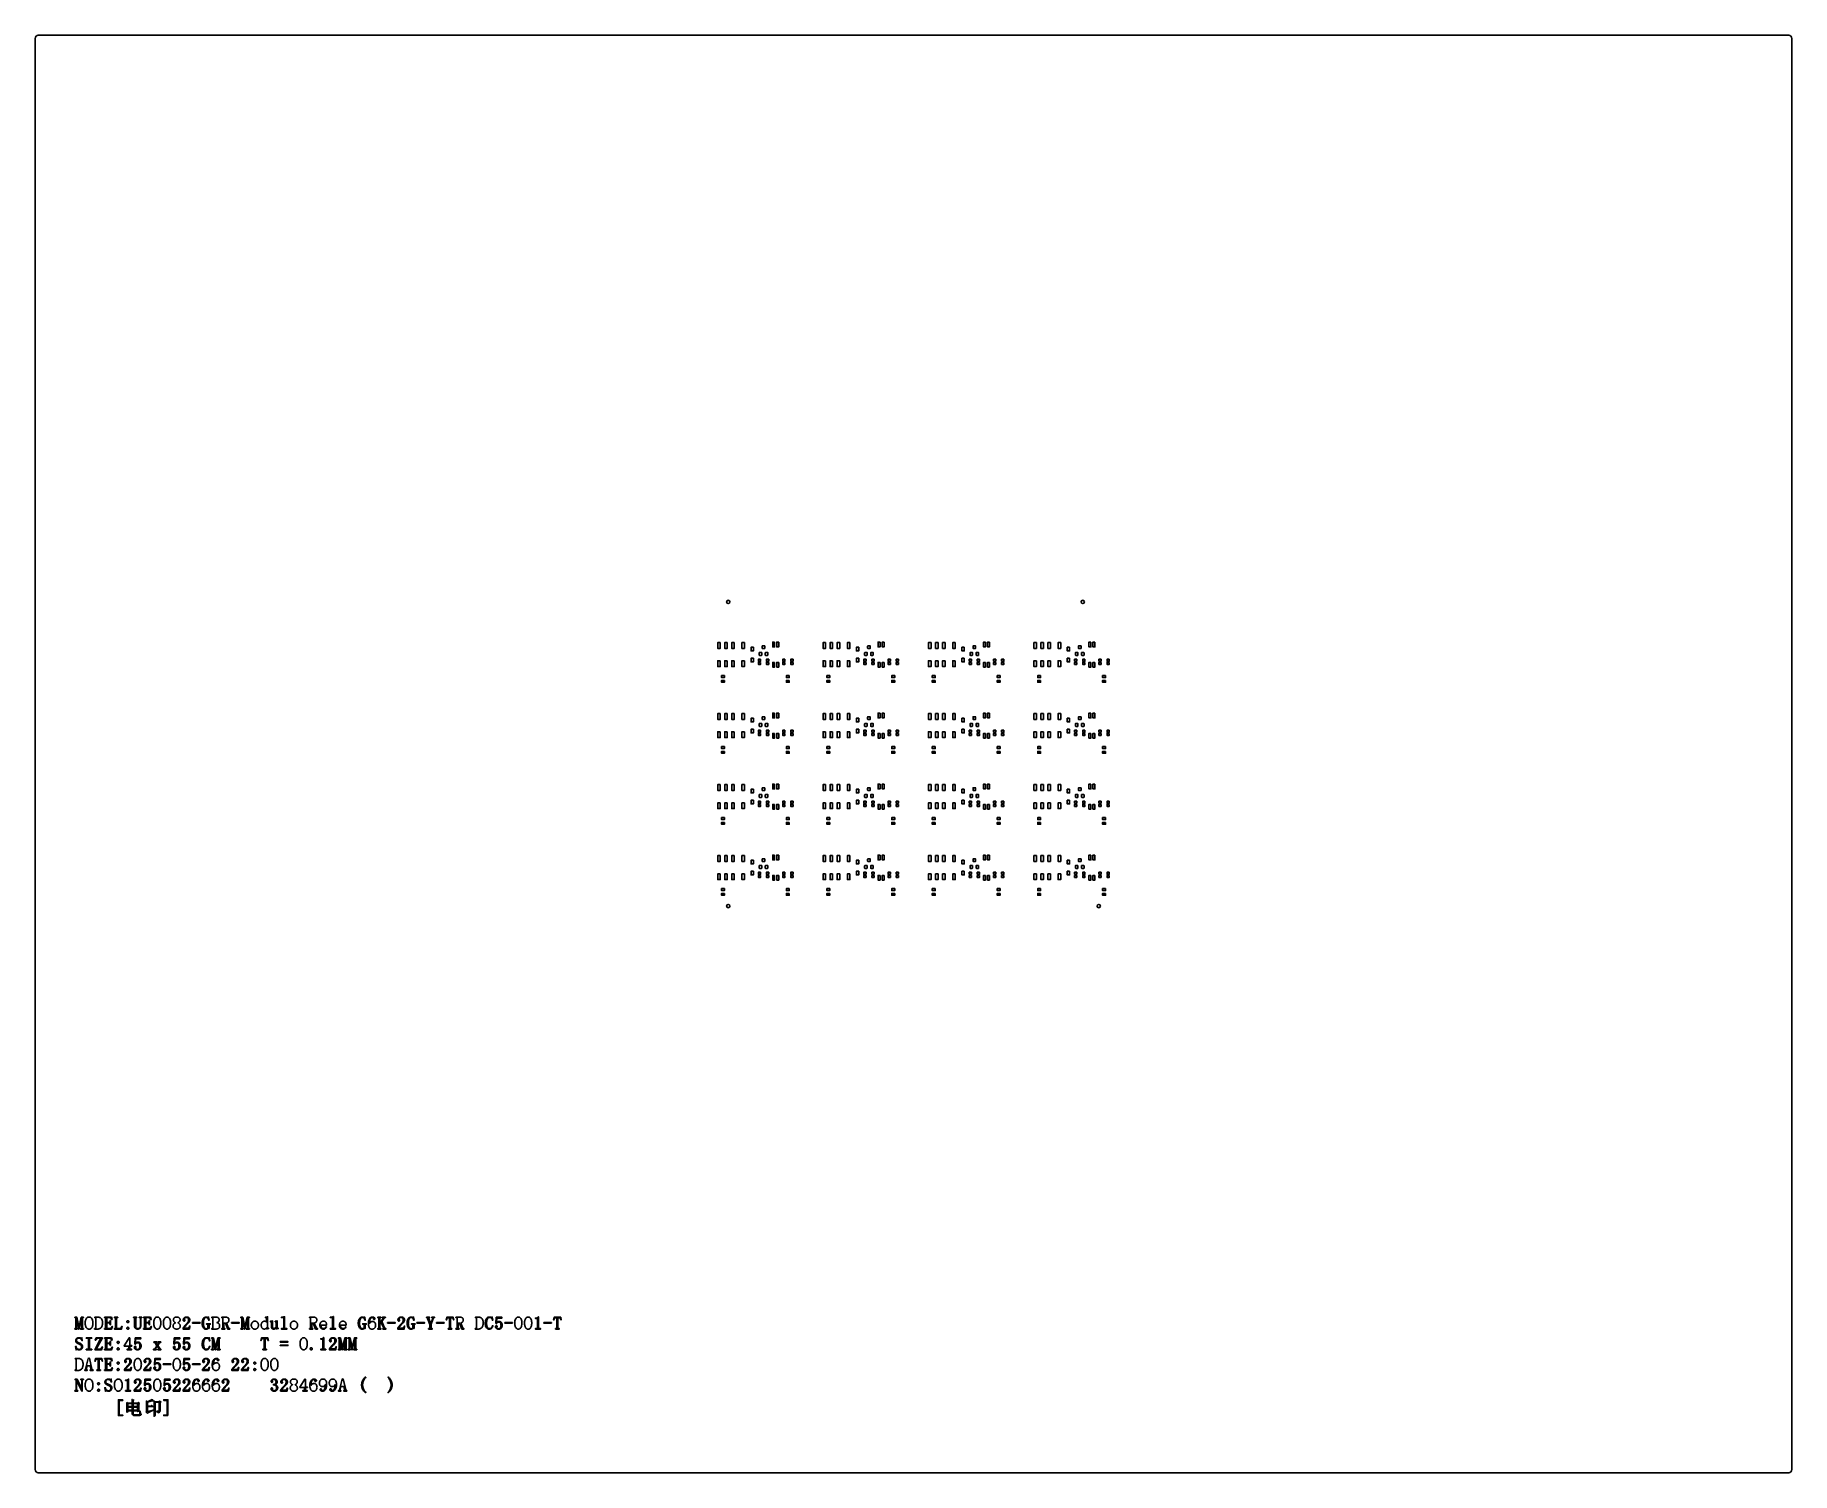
# Model space of a CAD drawing. Extents: x -275 to 275, y -225 to 225.
import ezdxf

# ---------------------------------------------------------------- set-up
doc = ezdxf.new("R2010")
doc.units = 0
doc.header["$MEASUREMENT"] = 0
doc.layers.get('0').update_dxf_attribs({"linetype": 'CONTINUOUS'})

msp = doc.modelspace()

# ---------------------------------------------------------------- linework, layer by layer
for points in [[(-275.000039, 224, -0.414214), (-274.000039, 225), (-274.000039, 225), (273.999961, 225), (273.999961, 225, -0.414214), (274.999941, 224), (274.999941, 224), (274.999941, -224), (274.999941, -224, -0.414214), (273.999961, -225), (273.999961, -225), (-274.000039, -225), (-274.000039, -225, -0.414214), (-275.000039, -224), (-275.000039, -224), (-275.000039, 224)], [(-57.475, 47.6, 1), (-58.525, 47.6), (-58.525, 47.6, 1), (-57.475, 47.6)], [(53.525, 47.6, 1), (52.475, 47.6), (52.475, 47.6, 1), (53.525, 47.6)], [(-46.551001, 33.795, 0.414214), (-46.650996, 33.895), (-46.650996, 33.895), (-47.251001, 33.895), (-47.251001, 33.895, 0.414214), (-47.351001, 33.795), (-47.351001, 33.795), (-47.351001, 33.094998), (-47.351001, 33.094998, 0.414214), (-47.251001, 32.995), (-47.251001, 32.995), (-46.650996, 32.995), (-46.650996, 32.995, 0.414214), (-46.551001, 33.094998), (-46.551001, 33.094998), (-46.551001, 33.795)], [(-13.551, 33.795, 0.414214), (-13.651, 33.895), (-13.651, 33.895), (-14.251, 33.895), (-14.251, 33.895, 0.414214), (-14.351, 33.795), (-14.351, 33.795), (-14.351, 33.094998), (-14.351, 33.094998, 0.414214), (-14.251, 32.995), (-14.251, 32.995), (-13.651, 32.995), (-13.651, 32.995, 0.414214), (-13.551, 33.094998), (-13.551, 33.094998), (-13.551, 33.795)], [(19.448999, 33.795, 0.414214), (19.348999, 33.895), (19.348999, 33.895), (18.749, 33.895), (18.749, 33.895, 0.414214), (18.649, 33.795), (18.649, 33.795), (18.649, 33.094998), (18.649, 33.094998, 0.414214), (18.749, 32.995), (18.749, 32.995), (19.348999, 32.995), (19.348999, 32.995, 0.414214), (19.448999, 33.094998), (19.448999, 33.094998), (19.448999, 33.795)], [(52.448999, 33.795, 0.414228), (52.348999, 33.895), (52.348999, 33.895), (51.748999, 33.895), (51.748999, 33.895, 0.414199), (51.648999, 33.795), (51.648999, 33.795), (51.648999, 33.094998), (51.648999, 33.094998, 0.414199), (51.748999, 32.995), (51.748999, 32.995), (52.348999, 32.995), (52.348999, 32.995, 0.414228), (52.448999, 33.094998), (52.448999, 33.094998), (52.448999, 33.795)], [(-47.501001, 31.675, 0.414221), (-47.601001, 31.775002), (-47.601001, 31.775002), (-48.200996, 31.775002), (-48.200996, 31.775002, 0.414221), (-48.301001, 31.675), (-48.301001, 31.675), (-48.301001, 30.975), (-48.301001, 30.975, 0.414206), (-48.200996, 30.875), (-48.200996, 30.875), (-47.601001, 30.875), (-47.601001, 30.875, 0.414206), (-47.501001, 30.975), (-47.501001, 30.975), (-47.501001, 31.675)], [(-45.601001, 31.675, 0.414221), (-45.701001, 31.775002), (-45.701001, 31.775002), (-46.301001, 31.775002), (-46.301001, 31.775002, 0.414221), (-46.401001, 31.675), (-46.401001, 31.675), (-46.401001, 30.975), (-46.401001, 30.975, 0.414206), (-46.301001, 30.875), (-46.301001, 30.875), (-45.701001, 30.875), (-45.701001, 30.875, 0.414206), (-45.601001, 30.975), (-45.601001, 30.975), (-45.601001, 31.675)], [(-14.501, 31.675, 0.414221), (-14.601, 31.775002), (-14.601, 31.775002), (-15.201, 31.775002), (-15.201, 31.775002, 0.414221), (-15.301, 31.675), (-15.301, 31.675), (-15.301, 30.975), (-15.301, 30.975, 0.414206), (-15.201, 30.875), (-15.201, 30.875), (-14.601, 30.875), (-14.601, 30.875, 0.414206), (-14.501, 30.975), (-14.501, 30.975), (-14.501, 31.675)], [(-12.601, 31.675, 0.414224), (-12.701, 31.775002), (-12.701, 31.775002), (-13.301, 31.775002), (-13.301, 31.775002, 0.414217), (-13.401, 31.675), (-13.401, 31.675), (-13.401, 30.975), (-13.401, 30.975, 0.414203), (-13.301, 30.875), (-13.301, 30.875), (-12.701, 30.875), (-12.701, 30.875, 0.41421), (-12.601, 30.975), (-12.601, 30.975), (-12.601, 31.675)], [(18.499, 31.675, 0.414214), (18.399, 31.775002), (18.399, 31.775002), (17.798999, 31.775002), (17.798999, 31.775002, 0.414224), (17.698999, 31.675), (17.698999, 31.675), (17.698999, 30.975), (17.698999, 30.975, 0.41421), (17.798999, 30.875), (17.798999, 30.875), (18.399, 30.875), (18.399, 30.875, 0.414199), (18.499, 30.975), (18.499, 30.975), (18.499, 31.675)], [(20.399, 31.675, 0.414228), (20.299, 31.775002), (20.299, 31.775002), (19.699, 31.775002), (19.699, 31.775002, 0.414217), (19.599, 31.675), (19.599, 31.675), (19.599, 30.975), (19.599, 30.975, 0.414203), (19.699, 30.875), (19.699, 30.875), (20.299, 30.875), (20.299, 30.875, 0.414214), (20.399, 30.975), (20.399, 30.975), (20.399, 31.675)], [(51.499004, 31.675, 0.414235), (51.398999, 31.775002), (51.398999, 31.775002), (50.798999, 31.775002), (50.798999, 31.775002, 0.414206), (50.698999, 31.675), (50.698999, 31.675), (50.698999, 30.975), (50.698999, 30.975, 0.414192), (50.798999, 30.875), (50.798999, 30.875), (51.398999, 30.875), (51.398999, 30.875, 0.414221), (51.499004, 30.975), (51.499004, 30.975), (51.499004, 31.675)], [(53.398999, 31.675, 0.414206), (53.298999, 31.775002), (53.298999, 31.775002), (52.698999, 31.775002), (52.698999, 31.775002, 0.414235), (52.599004, 31.675), (52.599004, 31.675), (52.599004, 30.975), (52.599004, 30.975, 0.414221), (52.698999, 30.875), (52.698999, 30.875), (53.298999, 30.875), (53.298999, 30.875, 0.414192), (53.398999, 30.975), (53.398999, 30.975), (53.398999, 31.675)], [(-46.551001, 11.57, 0.41421), (-46.650996, 11.67), (-46.650996, 11.67), (-47.251001, 11.67), (-47.251001, 11.67, 0.41421), (-47.351001, 11.57), (-47.351001, 11.57), (-47.351001, 10.87), (-47.351001, 10.87, 0.414214), (-47.251001, 10.77), (-47.251001, 10.77), (-46.650996, 10.77), (-46.650996, 10.77, 0.414214), (-46.551001, 10.87), (-46.551001, 10.87), (-46.551001, 11.57)], [(-13.551, 11.57, 0.41421), (-13.651, 11.67), (-13.651, 11.67), (-14.251, 11.67), (-14.251, 11.67, 0.41421), (-14.351, 11.57), (-14.351, 11.57), (-14.351, 10.87), (-14.351, 10.87, 0.414214), (-14.251, 10.77), (-14.251, 10.77), (-13.651, 10.77), (-13.651, 10.77, 0.414214), (-13.551, 10.87), (-13.551, 10.87), (-13.551, 11.57)], [(19.448999, 11.57, 0.41421), (19.348999, 11.67), (19.348999, 11.67), (18.749, 11.67), (18.749, 11.67, 0.41421), (18.649, 11.57), (18.649, 11.57), (18.649, 10.87), (18.649, 10.87, 0.414214), (18.749, 10.77), (18.749, 10.77), (19.348999, 10.77), (19.348999, 10.77, 0.414214), (19.448999, 10.87), (19.448999, 10.87), (19.448999, 11.57)], [(52.448999, 11.57, 0.414224), (52.348999, 11.67), (52.348999, 11.67), (51.748999, 11.67), (51.748999, 11.67, 0.414196), (51.648999, 11.57), (51.648999, 11.57), (51.648999, 10.87), (51.648999, 10.87, 0.414199), (51.748999, 10.77), (51.748999, 10.77), (52.348999, 10.77), (52.348999, 10.77, 0.414228), (52.448999, 10.87), (52.448999, 10.87), (52.448999, 11.57)], [(-47.501001, 9.45, 0.41421), (-47.601001, 9.549999), (-47.601001, 9.549999), (-48.200996, 9.549999), (-48.200996, 9.549999, 0.41421), (-48.301001, 9.45), (-48.301001, 9.45), (-48.301001, 8.75), (-48.301001, 8.75, 0.414215), (-48.200996, 8.65), (-48.200996, 8.65), (-47.601001, 8.65), (-47.601001, 8.65, 0.414215), (-47.501001, 8.75), (-47.501001, 8.75), (-47.501001, 9.45)], [(-45.601001, 9.45, 0.41421), (-45.701001, 9.549999), (-45.701001, 9.549999), (-46.301001, 9.549999), (-46.301001, 9.549999, 0.41421), (-46.401001, 9.45), (-46.401001, 9.45), (-46.401001, 8.75), (-46.401001, 8.75, 0.414215), (-46.301001, 8.65), (-46.301001, 8.65), (-45.701001, 8.65), (-45.701001, 8.65, 0.414215), (-45.601001, 8.75), (-45.601001, 8.75), (-45.601001, 9.45)], [(-14.501, 9.45, 0.41421), (-14.601, 9.549999), (-14.601, 9.549999), (-15.201, 9.549999), (-15.201, 9.549999, 0.41421), (-15.301, 9.45), (-15.301, 9.45), (-15.301, 8.75), (-15.301, 8.75, 0.414215), (-15.201, 8.65), (-15.201, 8.65), (-14.601, 8.65), (-14.601, 8.65, 0.414215), (-14.501, 8.75), (-14.501, 8.75), (-14.501, 9.45)], [(-12.601, 9.45, 0.414214), (-12.701, 9.549999), (-12.701, 9.549999), (-13.301, 9.549999), (-13.301, 9.549999, 0.414206), (-13.401, 9.45), (-13.401, 9.45), (-13.401, 8.75), (-13.401, 8.75, 0.414212), (-13.301, 8.65), (-13.301, 8.65), (-12.701, 8.65), (-12.701, 8.65, 0.414219), (-12.601, 8.75), (-12.601, 8.75), (-12.601, 9.45)], [(18.499, 9.45, 0.414203), (18.399, 9.549999), (18.399, 9.549999), (17.798999, 9.549999), (17.798999, 9.549999, 0.414214), (17.698999, 9.45), (17.698999, 9.45), (17.698999, 8.75), (17.698999, 8.75, 0.414219), (17.798999, 8.65), (17.798999, 8.65), (18.399, 8.65), (18.399, 8.65, 0.414208), (18.499, 8.75), (18.499, 8.75), (18.499, 9.45)], [(20.399, 9.45, 0.414217), (20.299, 9.549999), (20.299, 9.549999), (19.699, 9.549999), (19.699, 9.549999, 0.414206), (19.599, 9.45), (19.599, 9.45), (19.599, 8.75), (19.599, 8.75, 0.414212), (19.699, 8.65), (19.699, 8.65), (20.299, 8.65), (20.299, 8.65, 0.414223), (20.399, 8.75), (20.399, 8.75), (20.399, 9.45)], [(51.499004, 9.45, 0.414224), (51.398999, 9.549999), (51.398999, 9.549999), (50.798999, 9.549999), (50.798999, 9.549999, 0.414196), (50.698999, 9.45), (50.698999, 9.45), (50.698999, 8.75), (50.698999, 8.75, 0.414201), (50.798999, 8.65), (50.798999, 8.65), (51.398999, 8.65), (51.398999, 8.65, 0.41423), (51.499004, 8.75), (51.499004, 8.75), (51.499004, 9.45)], [(53.398999, 9.45, 0.414196), (53.298999, 9.549999), (53.298999, 9.549999), (52.698999, 9.549999), (52.698999, 9.549999, 0.414224), (52.599004, 9.45), (52.599004, 9.45), (52.599004, 8.75), (52.599004, 8.75, 0.41423), (52.698999, 8.65), (52.698999, 8.65), (53.298999, 8.65), (53.298999, 8.65, 0.414201), (53.398999, 8.75), (53.398999, 8.75), (53.398999, 9.45)], [(-46.551001, -10.655, 0.41421), (-46.650996, -10.555), (-46.650996, -10.555), (-47.251001, -10.555), (-47.251001, -10.555, 0.41421), (-47.351001, -10.655), (-47.351001, -10.655), (-47.351001, -11.355), (-47.351001, -11.355, 0.414214), (-47.251001, -11.455), (-47.251001, -11.455), (-46.650996, -11.455), (-46.650996, -11.455, 0.414214), (-46.551001, -11.355), (-46.551001, -11.355), (-46.551001, -10.655)], [(-13.551, -10.655, 0.41421), (-13.651, -10.555), (-13.651, -10.555), (-14.251, -10.555), (-14.251, -10.555, 0.41421), (-14.351, -10.655), (-14.351, -10.655), (-14.351, -11.355), (-14.351, -11.355, 0.414214), (-14.251, -11.455), (-14.251, -11.455), (-13.651, -11.455), (-13.651, -11.455, 0.414214), (-13.551, -11.355), (-13.551, -11.355), (-13.551, -10.655)], [(19.448999, -10.655, 0.41421), (19.348999, -10.555), (19.348999, -10.555), (18.749, -10.555), (18.749, -10.555, 0.41421), (18.649, -10.655), (18.649, -10.655), (18.649, -11.355), (18.649, -11.355, 0.414214), (18.749, -11.455), (18.749, -11.455), (19.348999, -11.455), (19.348999, -11.455, 0.414214), (19.448999, -11.355), (19.448999, -11.355), (19.448999, -10.655)], [(52.448999, -10.655, 0.414224), (52.348999, -10.555), (52.348999, -10.555), (51.748999, -10.555), (51.748999, -10.555, 0.414196), (51.648999, -10.655), (51.648999, -10.655), (51.648999, -11.355), (51.648999, -11.355, 0.414199), (51.748999, -11.455), (51.748999, -11.455), (52.348999, -11.455), (52.348999, -11.455, 0.414228), (52.448999, -11.355), (52.448999, -11.355), (52.448999, -10.655)], [(-47.501001, -12.775, 0.41421), (-47.601001, -12.675), (-47.601001, -12.675), (-48.200996, -12.675), (-48.200996, -12.675, 0.41421), (-48.301001, -12.775), (-48.301001, -12.775), (-48.301001, -13.475), (-48.301001, -13.475, 0.414217), (-48.200996, -13.575), (-48.200996, -13.575), (-47.601001, -13.575), (-47.601001, -13.575, 0.414217), (-47.501001, -13.475), (-47.501001, -13.475), (-47.501001, -12.775)], [(-45.601001, -12.775, 0.41421), (-45.701001, -12.675), (-45.701001, -12.675), (-46.301001, -12.675), (-46.301001, -12.675, 0.41421), (-46.401001, -12.775), (-46.401001, -12.775), (-46.401001, -13.475), (-46.401001, -13.475, 0.414217), (-46.301001, -13.575), (-46.301001, -13.575), (-45.701001, -13.575), (-45.701001, -13.575, 0.414217), (-45.601001, -13.475), (-45.601001, -13.475), (-45.601001, -12.775)], [(-14.501, -12.775, 0.41421), (-14.601, -12.675), (-14.601, -12.675), (-15.201, -12.675), (-15.201, -12.675, 0.41421), (-15.301, -12.775), (-15.301, -12.775), (-15.301, -13.475), (-15.301, -13.475, 0.414217), (-15.201, -13.575), (-15.201, -13.575), (-14.601, -13.575), (-14.601, -13.575, 0.414217), (-14.501, -13.475), (-14.501, -13.475), (-14.501, -12.775)], [(-12.601, -12.775, 0.414214), (-12.701, -12.675), (-12.701, -12.675), (-13.301, -12.675), (-13.301, -12.675, 0.414206), (-13.401, -12.775), (-13.401, -12.775), (-13.401, -13.475), (-13.401, -13.475, 0.414214), (-13.301, -13.575), (-13.301, -13.575), (-12.701, -13.575), (-12.701, -13.575, 0.414221), (-12.601, -13.475), (-12.601, -13.475), (-12.601, -12.775)], [(18.499, -12.775, 0.414203), (18.399, -12.675), (18.399, -12.675), (17.798999, -12.675), (17.798999, -12.675, 0.414214), (17.698999, -12.775), (17.698999, -12.775), (17.698999, -13.475), (17.698999, -13.475, 0.414221), (17.798999, -13.575), (17.798999, -13.575), (18.399, -13.575), (18.399, -13.575, 0.41421), (18.499, -13.475), (18.499, -13.475), (18.499, -12.775)], [(20.399, -12.775, 0.414217), (20.299, -12.675), (20.299, -12.675), (19.699, -12.675), (19.699, -12.675, 0.414206), (19.599, -12.775), (19.599, -12.775), (19.599, -13.475), (19.599, -13.475, 0.414214), (19.699, -13.575), (19.699, -13.575), (20.299, -13.575), (20.299, -13.575, 0.414224), (20.399, -13.475), (20.399, -13.475), (20.399, -12.775)], [(51.499004, -12.775, 0.414224), (51.398999, -12.675), (51.398999, -12.675), (50.798999, -12.675), (50.798999, -12.675, 0.414196), (50.698999, -12.775), (50.698999, -12.775), (50.698999, -13.475), (50.698999, -13.475, 0.414203), (50.798999, -13.575), (50.798999, -13.575), (51.398999, -13.575), (51.398999, -13.575, 0.414231), (51.499004, -13.475), (51.499004, -13.475), (51.499004, -12.775)], [(53.398999, -12.775, 0.414196), (53.298999, -12.675), (53.298999, -12.675), (52.698999, -12.675), (52.698999, -12.675, 0.414224), (52.599004, -12.775), (52.599004, -12.775), (52.599004, -13.475), (52.599004, -13.475, 0.414231), (52.698999, -13.575), (52.698999, -13.575), (53.298999, -13.575), (53.298999, -13.575, 0.414203), (53.398999, -13.475), (53.398999, -13.475), (53.398999, -12.775)], [(-46.551001, -32.88, 0.414214), (-46.650996, -32.78), (-46.650996, -32.78), (-47.251001, -32.78), (-47.251001, -32.78, 0.414214), (-47.351001, -32.88), (-47.351001, -32.88), (-47.351001, -33.580002), (-47.351001, -33.580002, 0.414214), (-47.251001, -33.68), (-47.251001, -33.68), (-46.650996, -33.68), (-46.650996, -33.68, 0.414214), (-46.551001, -33.580002), (-46.551001, -33.580002), (-46.551001, -32.88)], [(-13.551, -32.88, 0.414214), (-13.651, -32.78), (-13.651, -32.78), (-14.251, -32.78), (-14.251, -32.78, 0.414214), (-14.351, -32.88), (-14.351, -32.88), (-14.351, -33.580002), (-14.351, -33.580002, 0.414214), (-14.251, -33.68), (-14.251, -33.68), (-13.651, -33.68), (-13.651, -33.68, 0.414214), (-13.551, -33.580002), (-13.551, -33.580002), (-13.551, -32.88)], [(19.448999, -32.88, 0.414214), (19.348999, -32.78), (19.348999, -32.78), (18.749, -32.78), (18.749, -32.78, 0.414214), (18.649, -32.88), (18.649, -32.88), (18.649, -33.580002), (18.649, -33.580002, 0.414214), (18.749, -33.68), (18.749, -33.68), (19.348999, -33.68), (19.348999, -33.68, 0.414214), (19.448999, -33.580002), (19.448999, -33.580002), (19.448999, -32.88)], [(52.448999, -32.88, 0.414228), (52.348999, -32.78), (52.348999, -32.78), (51.748999, -32.78), (51.748999, -32.78, 0.414199), (51.648999, -32.88), (51.648999, -32.88), (51.648999, -33.580002), (51.648999, -33.580002, 0.414199), (51.748999, -33.68), (51.748999, -33.68), (52.348999, -33.68), (52.348999, -33.68, 0.414228), (52.448999, -33.580002), (52.448999, -33.580002), (52.448999, -32.88)], [(-47.501001, -35, 0.414214), (-47.601001, -34.899998), (-47.601001, -34.899998), (-48.200996, -34.899998), (-48.200996, -34.899998, 0.414214), (-48.301001, -35), (-48.301001, -35), (-48.301001, -35.7), (-48.301001, -35.7, 0.414214), (-48.200996, -35.8), (-48.200996, -35.8), (-47.601001, -35.8), (-47.601001, -35.8, 0.414214), (-47.501001, -35.7), (-47.501001, -35.7), (-47.501001, -35)], [(-45.601001, -35, 0.414214), (-45.701001, -34.899998), (-45.701001, -34.899998), (-46.301001, -34.899998), (-46.301001, -34.899998, 0.414214), (-46.401001, -35), (-46.401001, -35), (-46.401001, -35.7), (-46.401001, -35.7, 0.414214), (-46.301001, -35.8), (-46.301001, -35.8), (-45.701001, -35.8), (-45.701001, -35.8, 0.414214), (-45.601001, -35.7), (-45.601001, -35.7), (-45.601001, -35)], [(-14.501, -35, 0.414214), (-14.601, -34.899998), (-14.601, -34.899998), (-15.201, -34.899998), (-15.201, -34.899998, 0.414214), (-15.301, -35), (-15.301, -35), (-15.301, -35.7), (-15.301, -35.7, 0.414214), (-15.201, -35.8), (-15.201, -35.8), (-14.601, -35.8), (-14.601, -35.8, 0.414214), (-14.501, -35.7), (-14.501, -35.7), (-14.501, -35)], [(-12.601, -35, 0.414217), (-12.701, -34.899998), (-12.701, -34.899998), (-13.301, -34.899998), (-13.301, -34.899998, 0.41421), (-13.401, -35), (-13.401, -35), (-13.401, -35.7), (-13.401, -35.7, 0.41421), (-13.301, -35.8), (-13.301, -35.8), (-12.701, -35.8), (-12.701, -35.8, 0.414217), (-12.601, -35.7), (-12.601, -35.7), (-12.601, -35)], [(18.499, -35, 0.414206), (18.399, -34.899998), (18.399, -34.899998), (17.798999, -34.899998), (17.798999, -34.899998, 0.414217), (17.698999, -35), (17.698999, -35), (17.698999, -35.7), (17.698999, -35.7, 0.414217), (17.798999, -35.8), (17.798999, -35.8), (18.399, -35.8), (18.399, -35.8, 0.414206), (18.499, -35.7), (18.499, -35.7), (18.499, -35)], [(20.399, -35, 0.414221), (20.299, -34.899998), (20.299, -34.899998), (19.699, -34.899998), (19.699, -34.899998, 0.41421), (19.599, -35), (19.599, -35), (19.599, -35.7), (19.599, -35.7, 0.41421), (19.699, -35.8), (19.699, -35.8), (20.299, -35.8), (20.299, -35.8, 0.414221), (20.399, -35.7), (20.399, -35.7), (20.399, -35)], [(51.499004, -35, 0.414228), (51.398999, -34.899998), (51.398999, -34.899998), (50.798999, -34.899998), (50.798999, -34.899998, 0.414199), (50.698999, -35), (50.698999, -35), (50.698999, -35.7), (50.698999, -35.7, 0.414199), (50.798999, -35.8), (50.798999, -35.8), (51.398999, -35.8), (51.398999, -35.8, 0.414228), (51.499004, -35.7), (51.499004, -35.7), (51.499004, -35)], [(53.398999, -35, 0.414199), (53.298999, -34.899998), (53.298999, -34.899998), (52.698999, -34.899998), (52.698999, -34.899998, 0.414228), (52.599004, -35), (52.599004, -35), (52.599004, -35.7), (52.599004, -35.7, 0.414228), (52.698999, -35.8), (52.698999, -35.8), (53.298999, -35.8), (53.298999, -35.8, 0.414199), (53.398999, -35.7), (53.398999, -35.7), (53.398999, -35)], [(-57.475, -47.6, 1), (-58.525, -47.6), (-58.525, -47.6, 1), (-57.475, -47.6)], [(58.525, -47.6, 1), (57.475, -47.6), (57.475, -47.6, 1), (58.525, -47.6)]]:
    msp.add_lwpolyline(points, format="xyb")
for points in [[(-60.511001, 34.865), (-61.311001, 34.865), (-61.311001, 34.865), (-61.311001, 33.064998), (-61.311001, 33.064998), (-60.511001, 33.064998), (-60.511001, 33.064998), (-60.511001, 34.865)], [(-58.311001, 34.865), (-59.111001, 34.865), (-59.111001, 34.865), (-59.111001, 33.064998), (-59.111001, 33.064998), (-58.311001, 33.064998), (-58.311001, 33.064998), (-58.311001, 34.865)], [(-56.111001, 34.865), (-56.911001, 34.865), (-56.911001, 34.865), (-56.911001, 33.064998), (-56.911001, 33.064998), (-56.111001, 33.064998), (-56.111001, 33.064998), (-56.111001, 34.865)], [(-52.910996, 34.865), (-53.711001, 34.865), (-53.711001, 34.865), (-53.711001, 33.064998), (-53.711001, 33.064998), (-52.910996, 33.064998), (-52.910996, 33.064998), (-52.910996, 34.865)], [(-50.128003, 33.401001), (-50.853999, 33.401001), (-50.853999, 33.401001), (-50.853999, 32.278999), (-50.853999, 32.278999), (-50.128003, 32.278999), (-50.128003, 32.278999), (-50.128003, 33.401001)], [(-43.476001, 35.039998), (-44.076001, 35.039998), (-44.076001, 35.039998), (-44.076001, 33.54), (-44.076001, 33.54), (-43.476001, 33.54), (-43.476001, 33.54), (-43.476001, 35.039998)], [(-42.206001, 35.039998), (-42.806001, 35.039998), (-42.806001, 35.039998), (-42.806001, 33.54), (-42.806001, 33.54), (-42.206001, 33.54), (-42.206001, 33.54), (-42.206001, 35.039998)], [(-27.511001, 34.865), (-28.310999, 34.865), (-28.310999, 34.865), (-28.310999, 33.064998), (-28.310999, 33.064998), (-27.511001, 33.064998), (-27.511001, 33.064998), (-27.511001, 34.865)], [(-25.311001, 34.865), (-26.110999, 34.865), (-26.110999, 34.865), (-26.110999, 33.064998), (-26.110999, 33.064998), (-25.311001, 33.064998), (-25.311001, 33.064998), (-25.311001, 34.865)], [(-23.111001, 34.865), (-23.910999, 34.865), (-23.910999, 34.865), (-23.910999, 33.064998), (-23.910999, 33.064998), (-23.111001, 33.064998), (-23.111001, 33.064998), (-23.111001, 34.865)], [(-19.911001, 34.865), (-20.710999, 34.865), (-20.710999, 34.865), (-20.710999, 33.064998), (-20.710999, 33.064998), (-19.911001, 33.064998), (-19.911001, 33.064998), (-19.911001, 34.865)], [(-17.128, 33.401001), (-17.853999, 33.401001), (-17.853999, 33.401001), (-17.853999, 32.278999), (-17.853999, 32.278999), (-17.128, 32.278999), (-17.128, 32.278999), (-17.128, 33.401001)], [(-10.476, 35.039998), (-11.076, 35.039998), (-11.076, 35.039998), (-11.076, 33.54), (-11.076, 33.54), (-10.476, 33.54), (-10.476, 33.54), (-10.476, 35.039998)], [(-9.206, 35.039998), (-9.806, 35.039998), (-9.806, 35.039998), (-9.806, 33.54), (-9.806, 33.54), (-9.206, 33.54), (-9.206, 33.54), (-9.206, 35.039998)], [(5.489, 34.865), (4.689, 34.865), (4.689, 34.865), (4.689, 33.064998), (4.689, 33.064998), (5.489, 33.064998), (5.489, 33.064998), (5.489, 34.865)], [(7.689, 34.865), (6.889, 34.865), (6.889, 34.865), (6.889, 33.064998), (6.889, 33.064998), (7.689, 33.064998), (7.689, 33.064998), (7.689, 34.865)], [(9.889, 34.865), (9.089, 34.865), (9.089, 34.865), (9.089, 33.064998), (9.089, 33.064998), (9.889, 33.064998), (9.889, 33.064998), (9.889, 34.865)], [(13.089, 34.865), (12.289, 34.865), (12.289, 34.865), (12.289, 33.064998), (12.289, 33.064998), (13.089, 33.064998), (13.089, 33.064998), (13.089, 34.865)], [(15.872, 33.401001), (15.146, 33.401001), (15.146, 33.401001), (15.146, 32.278999), (15.146, 32.278999), (15.872, 32.278999), (15.872, 32.278999), (15.872, 33.401001)], [(22.523999, 35.039998), (21.923999, 35.039998), (21.923999, 35.039998), (21.923999, 33.54), (21.923999, 33.54), (22.523999, 33.54), (22.523999, 33.54), (22.523999, 35.039998)], [(23.793999, 35.039998), (23.193999, 35.039998), (23.193999, 35.039998), (23.193999, 33.54), (23.193999, 33.54), (23.793999, 33.54), (23.793999, 33.54), (23.793999, 35.039998)], [(38.488999, 34.865), (37.689001, 34.865), (37.689001, 34.865), (37.689001, 33.064998), (37.689001, 33.064998), (38.488999, 33.064998), (38.488999, 33.064998), (38.488999, 34.865)], [(40.688999, 34.865), (39.889001, 34.865), (39.889001, 34.865), (39.889001, 33.064998), (39.889001, 33.064998), (40.688999, 33.064998), (40.688999, 33.064998), (40.688999, 34.865)], [(42.888999, 34.865), (42.088999, 34.865), (42.088999, 34.865), (42.088999, 33.064998), (42.088999, 33.064998), (42.888999, 33.064998), (42.888999, 33.064998), (42.888999, 34.865)], [(46.088999, 34.865), (45.288999, 34.865), (45.288999, 34.865), (45.288999, 33.064998), (45.288999, 33.064998), (46.088999, 33.064998), (46.088999, 33.064998), (46.088999, 34.865)], [(48.872002, 33.401001), (48.145996, 33.401001), (48.145996, 33.401001), (48.145996, 32.278999), (48.145996, 32.278999), (48.872002, 32.278999), (48.872002, 32.278999), (48.872002, 33.401001)], [(55.523999, 35.039998), (54.923999, 35.039998), (54.923999, 35.039998), (54.923999, 33.54), (54.923999, 33.54), (55.523999, 33.54), (55.523999, 33.54), (55.523999, 35.039998)], [(56.793999, 35.039998), (56.193999, 35.039998), (56.193999, 35.039998), (56.193999, 33.54), (56.193999, 33.54), (56.793999, 33.54), (56.793999, 33.54), (56.793999, 35.039998)], [(-60.511001, 29.165), (-61.311001, 29.165), (-61.311001, 29.165), (-61.311001, 27.365), (-61.311001, 27.365), (-60.511001, 27.365), (-60.511001, 27.365), (-60.511001, 29.165)], [(-58.311001, 29.165), (-59.111001, 29.165), (-59.111001, 29.165), (-59.111001, 27.365), (-59.111001, 27.365), (-58.311001, 27.365), (-58.311001, 27.365), (-58.311001, 29.165)], [(-56.111001, 29.165), (-56.911001, 29.165), (-56.911001, 29.165), (-56.911001, 27.365), (-56.911001, 27.365), (-56.111001, 27.365), (-56.111001, 27.365), (-56.111001, 29.165)], [(-52.910996, 29.165), (-53.711001, 29.165), (-53.711001, 29.165), (-53.711001, 27.365), (-53.711001, 27.365), (-52.910996, 27.365), (-52.910996, 27.365), (-52.910996, 29.165)], [(-50.128003, 29.951001), (-50.853999, 29.951001), (-50.853999, 29.951001), (-50.853999, 28.828999), (-50.853999, 28.828999), (-50.128003, 28.828999), (-50.128003, 28.828999), (-50.128003, 29.951001)], [(-47.871001, 29.645), (-48.571001, 29.645), (-48.571001, 29.645), (-48.571001, 29.045), (-48.571001, 29.045), (-47.871001, 29.045), (-47.871001, 29.045), (-47.871001, 29.645)], [(-47.871001, 28.645), (-48.571001, 28.645), (-48.571001, 28.645), (-48.571001, 28.045), (-48.571001, 28.045), (-47.871001, 28.045), (-47.871001, 28.045), (-47.871001, 28.645)], [(-45.331001, 29.645), (-46.030996, 29.645), (-46.030996, 29.645), (-46.030996, 29.045), (-46.030996, 29.045), (-45.331001, 29.045), (-45.331001, 29.045), (-45.331001, 29.645)], [(-45.331001, 28.645), (-46.030996, 28.645), (-46.030996, 28.645), (-46.030996, 28.045), (-46.030996, 28.045), (-45.331001, 28.045), (-45.331001, 28.045), (-45.331001, 28.645)], [(-43.476001, 28.69), (-44.076001, 28.69), (-44.076001, 28.69), (-44.076001, 27.19), (-44.076001, 27.19), (-43.476001, 27.19), (-43.476001, 27.19), (-43.476001, 28.69)], [(-42.206001, 28.69), (-42.806001, 28.69), (-42.806001, 28.69), (-42.806001, 27.19), (-42.806001, 27.19), (-42.206001, 27.19), (-42.206001, 27.19), (-42.206001, 28.69)], [(-40.251001, 29.645), (-40.950999, 29.645), (-40.950999, 29.645), (-40.950999, 29.045), (-40.950999, 29.045), (-40.251001, 29.045), (-40.251001, 29.045), (-40.251001, 29.645)], [(-40.251001, 28.645), (-40.950999, 28.645), (-40.950999, 28.645), (-40.950999, 28.045), (-40.950999, 28.045), (-40.251001, 28.045), (-40.251001, 28.045), (-40.251001, 28.645)], [(-37.710999, 29.645), (-38.410999, 29.645), (-38.410999, 29.645), (-38.410999, 29.045), (-38.410999, 29.045), (-37.710999, 29.045), (-37.710999, 29.045), (-37.710999, 29.645)], [(-37.710999, 28.645), (-38.410999, 28.645), (-38.410999, 28.645), (-38.410999, 28.045), (-38.410999, 28.045), (-37.710999, 28.045), (-37.710999, 28.045), (-37.710999, 28.645)], [(-27.511001, 29.165), (-28.310999, 29.165), (-28.310999, 29.165), (-28.310999, 27.365), (-28.310999, 27.365), (-27.511001, 27.365), (-27.511001, 27.365), (-27.511001, 29.165)], [(-25.311001, 29.165), (-26.110999, 29.165), (-26.110999, 29.165), (-26.110999, 27.365), (-26.110999, 27.365), (-25.311001, 27.365), (-25.311001, 27.365), (-25.311001, 29.165)], [(-23.111001, 29.165), (-23.910999, 29.165), (-23.910999, 29.165), (-23.910999, 27.365), (-23.910999, 27.365), (-23.111001, 27.365), (-23.111001, 27.365), (-23.111001, 29.165)], [(-19.911001, 29.165), (-20.710999, 29.165), (-20.710999, 29.165), (-20.710999, 27.365), (-20.710999, 27.365), (-19.911001, 27.365), (-19.911001, 27.365), (-19.911001, 29.165)], [(-17.128, 29.951001), (-17.853999, 29.951001), (-17.853999, 29.951001), (-17.853999, 28.828999), (-17.853999, 28.828999), (-17.128, 28.828999), (-17.128, 28.828999), (-17.128, 29.951001)], [(-14.871, 29.645), (-15.571, 29.645), (-15.571, 29.645), (-15.571, 29.045), (-15.571, 29.045), (-14.871, 29.045), (-14.871, 29.045), (-14.871, 29.645)], [(-14.871, 28.645), (-15.571, 28.645), (-15.571, 28.645), (-15.571, 28.045), (-15.571, 28.045), (-14.871, 28.045), (-14.871, 28.045), (-14.871, 28.645)], [(-12.331, 29.645), (-13.031, 29.645), (-13.031, 29.645), (-13.031, 29.045), (-13.031, 29.045), (-12.331, 29.045), (-12.331, 29.045), (-12.331, 29.645)], [(-12.331, 28.645), (-13.031, 28.645), (-13.031, 28.645), (-13.031, 28.045), (-13.031, 28.045), (-12.331, 28.045), (-12.331, 28.045), (-12.331, 28.645)], [(-10.476, 28.69), (-11.076, 28.69), (-11.076, 28.69), (-11.076, 27.19), (-11.076, 27.19), (-10.476, 27.19), (-10.476, 27.19), (-10.476, 28.69)], [(-9.206, 28.69), (-9.806, 28.69), (-9.806, 28.69), (-9.806, 27.19), (-9.806, 27.19), (-9.206, 27.19), (-9.206, 27.19), (-9.206, 28.69)], [(-7.251, 29.645), (-7.951, 29.645), (-7.951, 29.645), (-7.951, 29.045), (-7.951, 29.045), (-7.251, 29.045), (-7.251, 29.045), (-7.251, 29.645)], [(-7.251, 28.645), (-7.951, 28.645), (-7.951, 28.645), (-7.951, 28.045), (-7.951, 28.045), (-7.251, 28.045), (-7.251, 28.045), (-7.251, 28.645)], [(-4.711, 29.645), (-5.411, 29.645), (-5.411, 29.645), (-5.411, 29.045), (-5.411, 29.045), (-4.711, 29.045), (-4.711, 29.045), (-4.711, 29.645)], [(-4.711, 28.645), (-5.411, 28.645), (-5.411, 28.645), (-5.411, 28.045), (-5.411, 28.045), (-4.711, 28.045), (-4.711, 28.045), (-4.711, 28.645)], [(5.489, 29.165), (4.689, 29.165), (4.689, 29.165), (4.689, 27.365), (4.689, 27.365), (5.489, 27.365), (5.489, 27.365), (5.489, 29.165)], [(7.689, 29.165), (6.889, 29.165), (6.889, 29.165), (6.889, 27.365), (6.889, 27.365), (7.689, 27.365), (7.689, 27.365), (7.689, 29.165)], [(9.889, 29.165), (9.089, 29.165), (9.089, 29.165), (9.089, 27.365), (9.089, 27.365), (9.889, 27.365), (9.889, 27.365), (9.889, 29.165)], [(13.089, 29.165), (12.289, 29.165), (12.289, 29.165), (12.289, 27.365), (12.289, 27.365), (13.089, 27.365), (13.089, 27.365), (13.089, 29.165)], [(15.872, 29.951001), (15.146, 29.951001), (15.146, 29.951001), (15.146, 28.828999), (15.146, 28.828999), (15.872, 28.828999), (15.872, 28.828999), (15.872, 29.951001)], [(18.129, 29.645), (17.429, 29.645), (17.429, 29.645), (17.429, 29.045), (17.429, 29.045), (18.129, 29.045), (18.129, 29.045), (18.129, 29.645)], [(18.129, 28.645), (17.429, 28.645), (17.429, 28.645), (17.429, 28.045), (17.429, 28.045), (18.129, 28.045), (18.129, 28.045), (18.129, 28.645)], [(20.668999, 29.645), (19.968999, 29.645), (19.968999, 29.645), (19.968999, 29.045), (19.968999, 29.045), (20.668999, 29.045), (20.668999, 29.045), (20.668999, 29.645)], [(20.668999, 28.645), (19.968999, 28.645), (19.968999, 28.645), (19.968999, 28.045), (19.968999, 28.045), (20.668999, 28.045), (20.668999, 28.045), (20.668999, 28.645)], [(22.523999, 28.69), (21.923999, 28.69), (21.923999, 28.69), (21.923999, 27.19), (21.923999, 27.19), (22.523999, 27.19), (22.523999, 27.19), (22.523999, 28.69)], [(23.793999, 28.69), (23.193999, 28.69), (23.193999, 28.69), (23.193999, 27.19), (23.193999, 27.19), (23.793999, 27.19), (23.793999, 27.19), (23.793999, 28.69)], [(25.748999, 29.645), (25.048999, 29.645), (25.048999, 29.645), (25.048999, 29.045), (25.048999, 29.045), (25.748999, 29.045), (25.748999, 29.045), (25.748999, 29.645)], [(25.748999, 28.645), (25.048999, 28.645), (25.048999, 28.645), (25.048999, 28.045), (25.048999, 28.045), (25.748999, 28.045), (25.748999, 28.045), (25.748999, 28.645)], [(28.288999, 29.645), (27.589001, 29.645), (27.589001, 29.645), (27.589001, 29.045), (27.589001, 29.045), (28.288999, 29.045), (28.288999, 29.045), (28.288999, 29.645)], [(28.288999, 28.645), (27.589001, 28.645), (27.589001, 28.645), (27.589001, 28.045), (27.589001, 28.045), (28.288999, 28.045), (28.288999, 28.045), (28.288999, 28.645)], [(38.488999, 29.165), (37.689001, 29.165), (37.689001, 29.165), (37.689001, 27.365), (37.689001, 27.365), (38.488999, 27.365), (38.488999, 27.365), (38.488999, 29.165)], [(40.688999, 29.165), (39.889001, 29.165), (39.889001, 29.165), (39.889001, 27.365), (39.889001, 27.365), (40.688999, 27.365), (40.688999, 27.365), (40.688999, 29.165)], [(42.888999, 29.165), (42.088999, 29.165), (42.088999, 29.165), (42.088999, 27.365), (42.088999, 27.365), (42.888999, 27.365), (42.888999, 27.365), (42.888999, 29.165)], [(46.088999, 29.165), (45.288999, 29.165), (45.288999, 29.165), (45.288999, 27.365), (45.288999, 27.365), (46.088999, 27.365), (46.088999, 27.365), (46.088999, 29.165)], [(48.872002, 29.951001), (48.145996, 29.951001), (48.145996, 29.951001), (48.145996, 28.828999), (48.145996, 28.828999), (48.872002, 28.828999), (48.872002, 28.828999), (48.872002, 29.951001)], [(51.128999, 29.645), (50.428999, 29.645), (50.428999, 29.645), (50.428999, 29.045), (50.428999, 29.045), (51.128999, 29.045), (51.128999, 29.045), (51.128999, 29.645)], [(51.128999, 28.645), (50.428999, 28.645), (50.428999, 28.645), (50.428999, 28.045), (50.428999, 28.045), (51.128999, 28.045), (51.128999, 28.045), (51.128999, 28.645)], [(53.668999, 29.645), (52.968999, 29.645), (52.968999, 29.645), (52.968999, 29.045), (52.968999, 29.045), (53.668999, 29.045), (53.668999, 29.045), (53.668999, 29.645)], [(53.668999, 28.645), (52.968999, 28.645), (52.968999, 28.645), (52.968999, 28.045), (52.968999, 28.045), (53.668999, 28.045), (53.668999, 28.045), (53.668999, 28.645)], [(55.523999, 28.69), (54.923999, 28.69), (54.923999, 28.69), (54.923999, 27.19), (54.923999, 27.19), (55.523999, 27.19), (55.523999, 27.19), (55.523999, 28.69)], [(56.793999, 28.69), (56.193999, 28.69), (56.193999, 28.69), (56.193999, 27.19), (56.193999, 27.19), (56.793999, 27.19), (56.793999, 27.19), (56.793999, 28.69)], [(58.749004, 29.645), (58.048999, 29.645), (58.048999, 29.645), (58.048999, 29.045), (58.048999, 29.045), (58.749004, 29.045), (58.749004, 29.045), (58.749004, 29.645)], [(58.749004, 28.645), (58.048999, 28.645), (58.048999, 28.645), (58.048999, 28.045), (58.048999, 28.045), (58.749004, 28.045), (58.749004, 28.045), (58.749004, 28.645)], [(61.288999, 29.645), (60.588999, 29.645), (60.588999, 29.645), (60.588999, 29.045), (60.588999, 29.045), (61.288999, 29.045), (61.288999, 29.045), (61.288999, 29.645)], [(61.288999, 28.645), (60.588999, 28.645), (60.588999, 28.645), (60.588999, 28.045), (60.588999, 28.045), (61.288999, 28.045), (61.288999, 28.045), (61.288999, 28.645)], [(-59.195, 24.551001), (-60.107002, 24.551001), (-60.107002, 24.551001), (-60.107002, 23.939001), (-60.107002, 23.939001), (-59.195, 23.939001), (-59.195, 23.939001), (-59.195, 24.551001)], [(-59.195, 23.050999), (-60.107002, 23.050999), (-60.107002, 23.050999), (-60.107002, 22.438999), (-60.107002, 22.438999), (-59.195, 22.438999), (-59.195, 22.438999), (-59.195, 23.050999)], [(-38.874998, 24.551001), (-39.786997, 24.551001), (-39.786997, 24.551001), (-39.786997, 23.939001), (-39.786997, 23.939001), (-38.874998, 23.939001), (-38.874998, 23.939001), (-38.874998, 24.551001)], [(-38.874998, 23.050999), (-39.786997, 23.050999), (-39.786997, 23.050999), (-39.786997, 22.438999), (-39.786997, 22.438999), (-38.874998, 22.438999), (-38.874998, 22.438999), (-38.874998, 23.050999)], [(-26.195, 24.551001), (-27.107, 24.551001), (-27.107, 24.551001), (-27.107, 23.939001), (-27.107, 23.939001), (-26.195, 23.939001), (-26.195, 23.939001), (-26.195, 24.551001)], [(-26.195, 23.050999), (-27.107, 23.050999), (-27.107, 23.050999), (-27.107, 22.438999), (-27.107, 22.438999), (-26.195, 22.438999), (-26.195, 22.438999), (-26.195, 23.050999)], [(-5.875, 24.551001), (-6.787, 24.551001), (-6.787, 24.551001), (-6.787, 23.939001), (-6.787, 23.939001), (-5.875, 23.939001), (-5.875, 23.939001), (-5.875, 24.551001)], [(-5.875, 23.050999), (-6.787, 23.050999), (-6.787, 23.050999), (-6.787, 22.438999), (-6.787, 22.438999), (-5.875, 22.438999), (-5.875, 22.438999), (-5.875, 23.050999)], [(6.805, 24.551001), (5.893, 24.551001), (5.893, 24.551001), (5.893, 23.939001), (5.893, 23.939001), (6.805, 23.939001), (6.805, 23.939001), (6.805, 24.551001)], [(6.805, 23.050999), (5.893, 23.050999), (5.893, 23.050999), (5.893, 22.438999), (5.893, 22.438999), (6.805, 22.438999), (6.805, 22.438999), (6.805, 23.050999)], [(27.125, 24.551001), (26.213, 24.551001), (26.213, 24.551001), (26.213, 23.939001), (26.213, 23.939001), (27.125, 23.939001), (27.125, 23.939001), (27.125, 24.551001)], [(27.125, 23.050999), (26.213, 23.050999), (26.213, 23.050999), (26.213, 22.438999), (26.213, 22.438999), (27.125, 22.438999), (27.125, 22.438999), (27.125, 23.050999)], [(39.805, 24.551001), (38.893, 24.551001), (38.893, 24.551001), (38.893, 23.939001), (38.893, 23.939001), (39.805, 23.939001), (39.805, 23.939001), (39.805, 24.551001)], [(39.805, 23.050999), (38.893, 23.050999), (38.893, 23.050999), (38.893, 22.438999), (38.893, 22.438999), (39.805, 22.438999), (39.805, 22.438999), (39.805, 23.050999)], [(60.125, 24.551001), (59.213003, 24.551001), (59.213003, 24.551001), (59.213003, 23.939001), (59.213003, 23.939001), (60.125, 23.939001), (60.125, 23.939001), (60.125, 24.551001)], [(60.125, 23.050999), (59.213003, 23.050999), (59.213003, 23.050999), (59.213003, 22.438999), (59.213003, 22.438999), (60.125, 22.438999), (60.125, 22.438999), (60.125, 23.050999)], [(-60.511001, 12.64), (-61.311001, 12.64), (-61.311001, 12.64), (-61.311001, 10.84), (-61.311001, 10.84), (-60.511001, 10.84), (-60.511001, 10.84), (-60.511001, 12.64)], [(-58.311001, 12.64), (-59.111001, 12.64), (-59.111001, 12.64), (-59.111001, 10.84), (-59.111001, 10.84), (-58.311001, 10.84), (-58.311001, 10.84), (-58.311001, 12.64)], [(-56.111001, 12.64), (-56.911001, 12.64), (-56.911001, 12.64), (-56.911001, 10.84), (-56.911001, 10.84), (-56.111001, 10.84), (-56.111001, 10.84), (-56.111001, 12.64)], [(-52.910996, 12.64), (-53.711001, 12.64), (-53.711001, 12.64), (-53.711001, 10.84), (-53.711001, 10.84), (-52.910996, 10.84), (-52.910996, 10.84), (-52.910996, 12.64)], [(-50.128003, 11.176), (-50.853999, 11.176), (-50.853999, 11.176), (-50.853999, 10.054), (-50.853999, 10.054), (-50.128003, 10.054), (-50.128003, 10.054), (-50.128003, 11.176)], [(-43.476001, 12.815), (-44.076001, 12.815), (-44.076001, 12.815), (-44.076001, 11.315), (-44.076001, 11.315), (-43.476001, 11.315), (-43.476001, 11.315), (-43.476001, 12.815)], [(-42.206001, 12.815), (-42.806001, 12.815), (-42.806001, 12.815), (-42.806001, 11.315), (-42.806001, 11.315), (-42.206001, 11.315), (-42.206001, 11.315), (-42.206001, 12.815)], [(-27.511001, 12.64), (-28.310999, 12.64), (-28.310999, 12.64), (-28.310999, 10.84), (-28.310999, 10.84), (-27.511001, 10.84), (-27.511001, 10.84), (-27.511001, 12.64)], [(-25.311001, 12.64), (-26.110999, 12.64), (-26.110999, 12.64), (-26.110999, 10.84), (-26.110999, 10.84), (-25.311001, 10.84), (-25.311001, 10.84), (-25.311001, 12.64)], [(-23.111001, 12.64), (-23.910999, 12.64), (-23.910999, 12.64), (-23.910999, 10.84), (-23.910999, 10.84), (-23.111001, 10.84), (-23.111001, 10.84), (-23.111001, 12.64)], [(-19.911001, 12.64), (-20.710999, 12.64), (-20.710999, 12.64), (-20.710999, 10.84), (-20.710999, 10.84), (-19.911001, 10.84), (-19.911001, 10.84), (-19.911001, 12.64)], [(-17.128, 11.176), (-17.853999, 11.176), (-17.853999, 11.176), (-17.853999, 10.054), (-17.853999, 10.054), (-17.128, 10.054), (-17.128, 10.054), (-17.128, 11.176)], [(-10.476, 12.815), (-11.076, 12.815), (-11.076, 12.815), (-11.076, 11.315), (-11.076, 11.315), (-10.476, 11.315), (-10.476, 11.315), (-10.476, 12.815)], [(-9.206, 12.815), (-9.806, 12.815), (-9.806, 12.815), (-9.806, 11.315), (-9.806, 11.315), (-9.206, 11.315), (-9.206, 11.315), (-9.206, 12.815)], [(5.489, 12.64), (4.689, 12.64), (4.689, 12.64), (4.689, 10.84), (4.689, 10.84), (5.489, 10.84), (5.489, 10.84), (5.489, 12.64)], [(7.689, 12.64), (6.889, 12.64), (6.889, 12.64), (6.889, 10.84), (6.889, 10.84), (7.689, 10.84), (7.689, 10.84), (7.689, 12.64)], [(9.889, 12.64), (9.089, 12.64), (9.089, 12.64), (9.089, 10.84), (9.089, 10.84), (9.889, 10.84), (9.889, 10.84), (9.889, 12.64)], [(13.089, 12.64), (12.289, 12.64), (12.289, 12.64), (12.289, 10.84), (12.289, 10.84), (13.089, 10.84), (13.089, 10.84), (13.089, 12.64)], [(15.872, 11.176), (15.146, 11.176), (15.146, 11.176), (15.146, 10.054), (15.146, 10.054), (15.872, 10.054), (15.872, 10.054), (15.872, 11.176)], [(22.523999, 12.815), (21.923999, 12.815), (21.923999, 12.815), (21.923999, 11.315), (21.923999, 11.315), (22.523999, 11.315), (22.523999, 11.315), (22.523999, 12.815)], [(23.793999, 12.815), (23.193999, 12.815), (23.193999, 12.815), (23.193999, 11.315), (23.193999, 11.315), (23.793999, 11.315), (23.793999, 11.315), (23.793999, 12.815)], [(38.488999, 12.64), (37.689001, 12.64), (37.689001, 12.64), (37.689001, 10.84), (37.689001, 10.84), (38.488999, 10.84), (38.488999, 10.84), (38.488999, 12.64)], [(40.688999, 12.64), (39.889001, 12.64), (39.889001, 12.64), (39.889001, 10.84), (39.889001, 10.84), (40.688999, 10.84), (40.688999, 10.84), (40.688999, 12.64)], [(42.888999, 12.64), (42.088999, 12.64), (42.088999, 12.64), (42.088999, 10.84), (42.088999, 10.84), (42.888999, 10.84), (42.888999, 10.84), (42.888999, 12.64)], [(46.088999, 12.64), (45.288999, 12.64), (45.288999, 12.64), (45.288999, 10.84), (45.288999, 10.84), (46.088999, 10.84), (46.088999, 10.84), (46.088999, 12.64)], [(48.872002, 11.176), (48.145996, 11.176), (48.145996, 11.176), (48.145996, 10.054), (48.145996, 10.054), (48.872002, 10.054), (48.872002, 10.054), (48.872002, 11.176)], [(55.523999, 12.815), (54.923999, 12.815), (54.923999, 12.815), (54.923999, 11.315), (54.923999, 11.315), (55.523999, 11.315), (55.523999, 11.315), (55.523999, 12.815)], [(56.793999, 12.815), (56.193999, 12.815), (56.193999, 12.815), (56.193999, 11.315), (56.193999, 11.315), (56.793999, 11.315), (56.793999, 11.315), (56.793999, 12.815)], [(-60.511001, 6.94), (-61.311001, 6.94), (-61.311001, 6.94), (-61.311001, 5.14), (-61.311001, 5.14), (-60.511001, 5.14), (-60.511001, 5.14), (-60.511001, 6.94)], [(-58.311001, 6.94), (-59.111001, 6.94), (-59.111001, 6.94), (-59.111001, 5.14), (-59.111001, 5.14), (-58.311001, 5.14), (-58.311001, 5.14), (-58.311001, 6.94)], [(-56.111001, 6.94), (-56.911001, 6.94), (-56.911001, 6.94), (-56.911001, 5.14), (-56.911001, 5.14), (-56.111001, 5.14), (-56.111001, 5.14), (-56.111001, 6.94)], [(-52.910996, 6.94), (-53.711001, 6.94), (-53.711001, 6.94), (-53.711001, 5.14), (-53.711001, 5.14), (-52.910996, 5.14), (-52.910996, 5.14), (-52.910996, 6.94)], [(-50.128003, 7.726), (-50.853999, 7.726), (-50.853999, 7.726), (-50.853999, 6.604), (-50.853999, 6.604), (-50.128003, 6.604), (-50.128003, 6.604), (-50.128003, 7.726)], [(-47.871001, 7.42), (-48.571001, 7.42), (-48.571001, 7.42), (-48.571001, 6.82), (-48.571001, 6.82), (-47.871001, 6.82), (-47.871001, 6.82), (-47.871001, 7.42)], [(-47.871001, 6.42), (-48.571001, 6.42), (-48.571001, 6.42), (-48.571001, 5.82), (-48.571001, 5.82), (-47.871001, 5.82), (-47.871001, 5.82), (-47.871001, 6.42)], [(-45.331001, 7.42), (-46.030996, 7.42), (-46.030996, 7.42), (-46.030996, 6.82), (-46.030996, 6.82), (-45.331001, 6.82), (-45.331001, 6.82), (-45.331001, 7.42)], [(-45.331001, 6.42), (-46.030996, 6.42), (-46.030996, 6.42), (-46.030996, 5.82), (-46.030996, 5.82), (-45.331001, 5.82), (-45.331001, 5.82), (-45.331001, 6.42)], [(-43.476001, 6.465), (-44.076001, 6.465), (-44.076001, 6.465), (-44.076001, 4.965), (-44.076001, 4.965), (-43.476001, 4.965), (-43.476001, 4.965), (-43.476001, 6.465)], [(-42.206001, 6.465), (-42.806001, 6.465), (-42.806001, 6.465), (-42.806001, 4.965), (-42.806001, 4.965), (-42.206001, 4.965), (-42.206001, 4.965), (-42.206001, 6.465)], [(-40.251001, 7.42), (-40.950999, 7.42), (-40.950999, 7.42), (-40.950999, 6.82), (-40.950999, 6.82), (-40.251001, 6.82), (-40.251001, 6.82), (-40.251001, 7.42)], [(-40.251001, 6.42), (-40.950999, 6.42), (-40.950999, 6.42), (-40.950999, 5.82), (-40.950999, 5.82), (-40.251001, 5.82), (-40.251001, 5.82), (-40.251001, 6.42)], [(-37.710999, 7.42), (-38.410999, 7.42), (-38.410999, 7.42), (-38.410999, 6.82), (-38.410999, 6.82), (-37.710999, 6.82), (-37.710999, 6.82), (-37.710999, 7.42)], [(-37.710999, 6.42), (-38.410999, 6.42), (-38.410999, 6.42), (-38.410999, 5.82), (-38.410999, 5.82), (-37.710999, 5.82), (-37.710999, 5.82), (-37.710999, 6.42)], [(-27.511001, 6.94), (-28.310999, 6.94), (-28.310999, 6.94), (-28.310999, 5.14), (-28.310999, 5.14), (-27.511001, 5.14), (-27.511001, 5.14), (-27.511001, 6.94)], [(-25.311001, 6.94), (-26.110999, 6.94), (-26.110999, 6.94), (-26.110999, 5.14), (-26.110999, 5.14), (-25.311001, 5.14), (-25.311001, 5.14), (-25.311001, 6.94)], [(-23.111001, 6.94), (-23.910999, 6.94), (-23.910999, 6.94), (-23.910999, 5.14), (-23.910999, 5.14), (-23.111001, 5.14), (-23.111001, 5.14), (-23.111001, 6.94)], [(-19.911001, 6.94), (-20.710999, 6.94), (-20.710999, 6.94), (-20.710999, 5.14), (-20.710999, 5.14), (-19.911001, 5.14), (-19.911001, 5.14), (-19.911001, 6.94)], [(-17.128, 7.726), (-17.853999, 7.726), (-17.853999, 7.726), (-17.853999, 6.604), (-17.853999, 6.604), (-17.128, 6.604), (-17.128, 6.604), (-17.128, 7.726)], [(-14.871, 7.42), (-15.571, 7.42), (-15.571, 7.42), (-15.571, 6.82), (-15.571, 6.82), (-14.871, 6.82), (-14.871, 6.82), (-14.871, 7.42)], [(-14.871, 6.42), (-15.571, 6.42), (-15.571, 6.42), (-15.571, 5.82), (-15.571, 5.82), (-14.871, 5.82), (-14.871, 5.82), (-14.871, 6.42)], [(-12.331, 7.42), (-13.031, 7.42), (-13.031, 7.42), (-13.031, 6.82), (-13.031, 6.82), (-12.331, 6.82), (-12.331, 6.82), (-12.331, 7.42)], [(-12.331, 6.42), (-13.031, 6.42), (-13.031, 6.42), (-13.031, 5.82), (-13.031, 5.82), (-12.331, 5.82), (-12.331, 5.82), (-12.331, 6.42)], [(-10.476, 6.465), (-11.076, 6.465), (-11.076, 6.465), (-11.076, 4.965), (-11.076, 4.965), (-10.476, 4.965), (-10.476, 4.965), (-10.476, 6.465)], [(-9.206, 6.465), (-9.806, 6.465), (-9.806, 6.465), (-9.806, 4.965), (-9.806, 4.965), (-9.206, 4.965), (-9.206, 4.965), (-9.206, 6.465)], [(-7.251, 7.42), (-7.951, 7.42), (-7.951, 7.42), (-7.951, 6.82), (-7.951, 6.82), (-7.251, 6.82), (-7.251, 6.82), (-7.251, 7.42)], [(-7.251, 6.42), (-7.951, 6.42), (-7.951, 6.42), (-7.951, 5.82), (-7.951, 5.82), (-7.251, 5.82), (-7.251, 5.82), (-7.251, 6.42)], [(-4.711, 7.42), (-5.411, 7.42), (-5.411, 7.42), (-5.411, 6.82), (-5.411, 6.82), (-4.711, 6.82), (-4.711, 6.82), (-4.711, 7.42)], [(-4.711, 6.42), (-5.411, 6.42), (-5.411, 6.42), (-5.411, 5.82), (-5.411, 5.82), (-4.711, 5.82), (-4.711, 5.82), (-4.711, 6.42)], [(5.489, 6.94), (4.689, 6.94), (4.689, 6.94), (4.689, 5.14), (4.689, 5.14), (5.489, 5.14), (5.489, 5.14), (5.489, 6.94)], [(7.689, 6.94), (6.889, 6.94), (6.889, 6.94), (6.889, 5.14), (6.889, 5.14), (7.689, 5.14), (7.689, 5.14), (7.689, 6.94)], [(9.889, 6.94), (9.089, 6.94), (9.089, 6.94), (9.089, 5.14), (9.089, 5.14), (9.889, 5.14), (9.889, 5.14), (9.889, 6.94)], [(13.089, 6.94), (12.289, 6.94), (12.289, 6.94), (12.289, 5.14), (12.289, 5.14), (13.089, 5.14), (13.089, 5.14), (13.089, 6.94)], [(15.872, 7.726), (15.146, 7.726), (15.146, 7.726), (15.146, 6.604), (15.146, 6.604), (15.872, 6.604), (15.872, 6.604), (15.872, 7.726)], [(18.129, 7.42), (17.429, 7.42), (17.429, 7.42), (17.429, 6.82), (17.429, 6.82), (18.129, 6.82), (18.129, 6.82), (18.129, 7.42)], [(18.129, 6.42), (17.429, 6.42), (17.429, 6.42), (17.429, 5.82), (17.429, 5.82), (18.129, 5.82), (18.129, 5.82), (18.129, 6.42)], [(20.668999, 7.42), (19.968999, 7.42), (19.968999, 7.42), (19.968999, 6.82), (19.968999, 6.82), (20.668999, 6.82), (20.668999, 6.82), (20.668999, 7.42)], [(20.668999, 6.42), (19.968999, 6.42), (19.968999, 6.42), (19.968999, 5.82), (19.968999, 5.82), (20.668999, 5.82), (20.668999, 5.82), (20.668999, 6.42)], [(22.523999, 6.465), (21.923999, 6.465), (21.923999, 6.465), (21.923999, 4.965), (21.923999, 4.965), (22.523999, 4.965), (22.523999, 4.965), (22.523999, 6.465)], [(23.793999, 6.465), (23.193999, 6.465), (23.193999, 6.465), (23.193999, 4.965), (23.193999, 4.965), (23.793999, 4.965), (23.793999, 4.965), (23.793999, 6.465)], [(25.748999, 7.42), (25.048999, 7.42), (25.048999, 7.42), (25.048999, 6.82), (25.048999, 6.82), (25.748999, 6.82), (25.748999, 6.82), (25.748999, 7.42)], [(25.748999, 6.42), (25.048999, 6.42), (25.048999, 6.42), (25.048999, 5.82), (25.048999, 5.82), (25.748999, 5.82), (25.748999, 5.82), (25.748999, 6.42)], [(28.288999, 7.42), (27.589001, 7.42), (27.589001, 7.42), (27.589001, 6.82), (27.589001, 6.82), (28.288999, 6.82), (28.288999, 6.82), (28.288999, 7.42)], [(28.288999, 6.42), (27.589001, 6.42), (27.589001, 6.42), (27.589001, 5.82), (27.589001, 5.82), (28.288999, 5.82), (28.288999, 5.82), (28.288999, 6.42)], [(38.488999, 6.94), (37.689001, 6.94), (37.689001, 6.94), (37.689001, 5.14), (37.689001, 5.14), (38.488999, 5.14), (38.488999, 5.14), (38.488999, 6.94)], [(40.688999, 6.94), (39.889001, 6.94), (39.889001, 6.94), (39.889001, 5.14), (39.889001, 5.14), (40.688999, 5.14), (40.688999, 5.14), (40.688999, 6.94)], [(42.888999, 6.94), (42.088999, 6.94), (42.088999, 6.94), (42.088999, 5.14), (42.088999, 5.14), (42.888999, 5.14), (42.888999, 5.14), (42.888999, 6.94)], [(46.088999, 6.94), (45.288999, 6.94), (45.288999, 6.94), (45.288999, 5.14), (45.288999, 5.14), (46.088999, 5.14), (46.088999, 5.14), (46.088999, 6.94)], [(48.872002, 7.726), (48.145996, 7.726), (48.145996, 7.726), (48.145996, 6.604), (48.145996, 6.604), (48.872002, 6.604), (48.872002, 6.604), (48.872002, 7.726)], [(51.128999, 7.42), (50.428999, 7.42), (50.428999, 7.42), (50.428999, 6.82), (50.428999, 6.82), (51.128999, 6.82), (51.128999, 6.82), (51.128999, 7.42)], [(51.128999, 6.42), (50.428999, 6.42), (50.428999, 6.42), (50.428999, 5.82), (50.428999, 5.82), (51.128999, 5.82), (51.128999, 5.82), (51.128999, 6.42)], [(53.668999, 7.42), (52.968999, 7.42), (52.968999, 7.42), (52.968999, 6.82), (52.968999, 6.82), (53.668999, 6.82), (53.668999, 6.82), (53.668999, 7.42)], [(53.668999, 6.42), (52.968999, 6.42), (52.968999, 6.42), (52.968999, 5.82), (52.968999, 5.82), (53.668999, 5.82), (53.668999, 5.82), (53.668999, 6.42)], [(55.523999, 6.465), (54.923999, 6.465), (54.923999, 6.465), (54.923999, 4.965), (54.923999, 4.965), (55.523999, 4.965), (55.523999, 4.965), (55.523999, 6.465)], [(56.793999, 6.465), (56.193999, 6.465), (56.193999, 6.465), (56.193999, 4.965), (56.193999, 4.965), (56.793999, 4.965), (56.793999, 4.965), (56.793999, 6.465)], [(58.749004, 7.42), (58.048999, 7.42), (58.048999, 7.42), (58.048999, 6.82), (58.048999, 6.82), (58.749004, 6.82), (58.749004, 6.82), (58.749004, 7.42)], [(58.749004, 6.42), (58.048999, 6.42), (58.048999, 6.42), (58.048999, 5.82), (58.048999, 5.82), (58.749004, 5.82), (58.749004, 5.82), (58.749004, 6.42)], [(61.288999, 7.42), (60.588999, 7.42), (60.588999, 7.42), (60.588999, 6.82), (60.588999, 6.82), (61.288999, 6.82), (61.288999, 6.82), (61.288999, 7.42)], [(61.288999, 6.42), (60.588999, 6.42), (60.588999, 6.42), (60.588999, 5.82), (60.588999, 5.82), (61.288999, 5.82), (61.288999, 5.82), (61.288999, 6.42)], [(-59.195, 2.326), (-60.107002, 2.326), (-60.107002, 2.326), (-60.107002, 1.714), (-60.107002, 1.714), (-59.195, 1.714), (-59.195, 1.714), (-59.195, 2.326)], [(-59.195, 0.826), (-60.107002, 0.826), (-60.107002, 0.826), (-60.107002, 0.214), (-60.107002, 0.214), (-59.195, 0.214), (-59.195, 0.214), (-59.195, 0.826)], [(-38.874998, 2.326), (-39.786997, 2.326), (-39.786997, 2.326), (-39.786997, 1.714), (-39.786997, 1.714), (-38.874998, 1.714), (-38.874998, 1.714), (-38.874998, 2.326)], [(-38.874998, 0.826), (-39.786997, 0.826), (-39.786997, 0.826), (-39.786997, 0.214), (-39.786997, 0.214), (-38.874998, 0.214), (-38.874998, 0.214), (-38.874998, 0.826)], [(-26.195, 2.326), (-27.107, 2.326), (-27.107, 2.326), (-27.107, 1.714), (-27.107, 1.714), (-26.195, 1.714), (-26.195, 1.714), (-26.195, 2.326)], [(-26.195, 0.826), (-27.107, 0.826), (-27.107, 0.826), (-27.107, 0.214), (-27.107, 0.214), (-26.195, 0.214), (-26.195, 0.214), (-26.195, 0.826)], [(-5.875, 2.326), (-6.787, 2.326), (-6.787, 2.326), (-6.787, 1.714), (-6.787, 1.714), (-5.875, 1.714), (-5.875, 1.714), (-5.875, 2.326)], [(-5.875, 0.826), (-6.787, 0.826), (-6.787, 0.826), (-6.787, 0.214), (-6.787, 0.214), (-5.875, 0.214), (-5.875, 0.214), (-5.875, 0.826)], [(6.805, 2.326), (5.893, 2.326), (5.893, 2.326), (5.893, 1.714), (5.893, 1.714), (6.805, 1.714), (6.805, 1.714), (6.805, 2.326)], [(6.805, 0.826), (5.893, 0.826), (5.893, 0.826), (5.893, 0.214), (5.893, 0.214), (6.805, 0.214), (6.805, 0.214), (6.805, 0.826)], [(27.125, 2.326), (26.213, 2.326), (26.213, 2.326), (26.213, 1.714), (26.213, 1.714), (27.125, 1.714), (27.125, 1.714), (27.125, 2.326)], [(27.125, 0.826), (26.213, 0.826), (26.213, 0.826), (26.213, 0.214), (26.213, 0.214), (27.125, 0.214), (27.125, 0.214), (27.125, 0.826)], [(39.805, 2.326), (38.893, 2.326), (38.893, 2.326), (38.893, 1.714), (38.893, 1.714), (39.805, 1.714), (39.805, 1.714), (39.805, 2.326)], [(39.805, 0.826), (38.893, 0.826), (38.893, 0.826), (38.893, 0.214), (38.893, 0.214), (39.805, 0.214), (39.805, 0.214), (39.805, 0.826)], [(60.125, 2.326), (59.213003, 2.326), (59.213003, 2.326), (59.213003, 1.714), (59.213003, 1.714), (60.125, 1.714), (60.125, 1.714), (60.125, 2.326)], [(60.125, 0.826), (59.213003, 0.826), (59.213003, 0.826), (59.213003, 0.214), (59.213003, 0.214), (60.125, 0.214), (60.125, 0.214), (60.125, 0.826)], [(-60.511001, -9.584999), (-61.311001, -9.584999), (-61.311001, -9.584999), (-61.311001, -11.385), (-61.311001, -11.385), (-60.511001, -11.385), (-60.511001, -11.385), (-60.511001, -9.584999)], [(-58.311001, -9.584999), (-59.111001, -9.584999), (-59.111001, -9.584999), (-59.111001, -11.385), (-59.111001, -11.385), (-58.311001, -11.385), (-58.311001, -11.385), (-58.311001, -9.584999)], [(-56.111001, -9.584999), (-56.911001, -9.584999), (-56.911001, -9.584999), (-56.911001, -11.385), (-56.911001, -11.385), (-56.111001, -11.385), (-56.111001, -11.385), (-56.111001, -9.584999)], [(-52.910996, -9.584999), (-53.711001, -9.584999), (-53.711001, -9.584999), (-53.711001, -11.385), (-53.711001, -11.385), (-52.910996, -11.385), (-52.910996, -11.385), (-52.910996, -9.584999)], [(-43.476001, -9.410001), (-44.076001, -9.410001), (-44.076001, -9.410001), (-44.076001, -10.91), (-44.076001, -10.91), (-43.476001, -10.91), (-43.476001, -10.91), (-43.476001, -9.410001)], [(-42.206001, -9.410001), (-42.806001, -9.410001), (-42.806001, -9.410001), (-42.806001, -10.91), (-42.806001, -10.91), (-42.206001, -10.91), (-42.206001, -10.91), (-42.206001, -9.410001)], [(-27.511001, -9.584999), (-28.310999, -9.584999), (-28.310999, -9.584999), (-28.310999, -11.385), (-28.310999, -11.385), (-27.511001, -11.385), (-27.511001, -11.385), (-27.511001, -9.584999)], [(-25.311001, -9.584999), (-26.110999, -9.584999), (-26.110999, -9.584999), (-26.110999, -11.385), (-26.110999, -11.385), (-25.311001, -11.385), (-25.311001, -11.385), (-25.311001, -9.584999)], [(-23.111001, -9.584999), (-23.910999, -9.584999), (-23.910999, -9.584999), (-23.910999, -11.385), (-23.910999, -11.385), (-23.111001, -11.385), (-23.111001, -11.385), (-23.111001, -9.584999)], [(-19.911001, -9.584999), (-20.710999, -9.584999), (-20.710999, -9.584999), (-20.710999, -11.385), (-20.710999, -11.385), (-19.911001, -11.385), (-19.911001, -11.385), (-19.911001, -9.584999)], [(-10.476, -9.410001), (-11.076, -9.410001), (-11.076, -9.410001), (-11.076, -10.91), (-11.076, -10.91), (-10.476, -10.91), (-10.476, -10.91), (-10.476, -9.410001)], [(-9.206, -9.410001), (-9.806, -9.410001), (-9.806, -9.410001), (-9.806, -10.91), (-9.806, -10.91), (-9.206, -10.91), (-9.206, -10.91), (-9.206, -9.410001)], [(5.489, -9.584999), (4.689, -9.584999), (4.689, -9.584999), (4.689, -11.385), (4.689, -11.385), (5.489, -11.385), (5.489, -11.385), (5.489, -9.584999)], [(7.689, -9.584999), (6.889, -9.584999), (6.889, -9.584999), (6.889, -11.385), (6.889, -11.385), (7.689, -11.385), (7.689, -11.385), (7.689, -9.584999)], [(9.889, -9.584999), (9.089, -9.584999), (9.089, -9.584999), (9.089, -11.385), (9.089, -11.385), (9.889, -11.385), (9.889, -11.385), (9.889, -9.584999)], [(13.089, -9.584999), (12.289, -9.584999), (12.289, -9.584999), (12.289, -11.385), (12.289, -11.385), (13.089, -11.385), (13.089, -11.385), (13.089, -9.584999)], [(22.523999, -9.410001), (21.923999, -9.410001), (21.923999, -9.410001), (21.923999, -10.91), (21.923999, -10.91), (22.523999, -10.91), (22.523999, -10.91), (22.523999, -9.410001)], [(23.793999, -9.410001), (23.193999, -9.410001), (23.193999, -9.410001), (23.193999, -10.91), (23.193999, -10.91), (23.793999, -10.91), (23.793999, -10.91), (23.793999, -9.410001)], [(38.488999, -9.584999), (37.689001, -9.584999), (37.689001, -9.584999), (37.689001, -11.385), (37.689001, -11.385), (38.488999, -11.385), (38.488999, -11.385), (38.488999, -9.584999)], [(40.688999, -9.584999), (39.889001, -9.584999), (39.889001, -9.584999), (39.889001, -11.385), (39.889001, -11.385), (40.688999, -11.385), (40.688999, -11.385), (40.688999, -9.584999)], [(42.888999, -9.584999), (42.088999, -9.584999), (42.088999, -9.584999), (42.088999, -11.385), (42.088999, -11.385), (42.888999, -11.385), (42.888999, -11.385), (42.888999, -9.584999)], [(46.088999, -9.584999), (45.288999, -9.584999), (45.288999, -9.584999), (45.288999, -11.385), (45.288999, -11.385), (46.088999, -11.385), (46.088999, -11.385), (46.088999, -9.584999)], [(55.523999, -9.410001), (54.923999, -9.410001), (54.923999, -9.410001), (54.923999, -10.91), (54.923999, -10.91), (55.523999, -10.91), (55.523999, -10.91), (55.523999, -9.410001)], [(56.793999, -9.410001), (56.193999, -9.410001), (56.193999, -9.410001), (56.193999, -10.91), (56.193999, -10.91), (56.793999, -10.91), (56.793999, -10.91), (56.793999, -9.410001)], [(-60.511001, -15.285), (-61.311001, -15.285), (-61.311001, -15.285), (-61.311001, -17.085001), (-61.311001, -17.085001), (-60.511001, -17.085001), (-60.511001, -17.085001), (-60.511001, -15.285)], [(-58.311001, -15.285), (-59.111001, -15.285), (-59.111001, -15.285), (-59.111001, -17.085001), (-59.111001, -17.085001), (-58.311001, -17.085001), (-58.311001, -17.085001), (-58.311001, -15.285)], [(-56.111001, -15.285), (-56.911001, -15.285), (-56.911001, -15.285), (-56.911001, -17.085001), (-56.911001, -17.085001), (-56.111001, -17.085001), (-56.111001, -17.085001), (-56.111001, -15.285)], [(-52.910996, -15.285), (-53.711001, -15.285), (-53.711001, -15.285), (-53.711001, -17.085001), (-53.711001, -17.085001), (-52.910996, -17.085001), (-52.910996, -17.085001), (-52.910996, -15.285)], [(-50.128003, -11.048999), (-50.853999, -11.048999), (-50.853999, -11.048999), (-50.853999, -12.171), (-50.853999, -12.171), (-50.128003, -12.171), (-50.128003, -12.171), (-50.128003, -11.048999)], [(-50.128003, -14.499), (-50.853999, -14.499), (-50.853999, -14.499), (-50.853999, -15.621), (-50.853999, -15.621), (-50.128003, -15.621), (-50.128003, -15.621), (-50.128003, -14.499)], [(-47.871001, -14.805), (-48.571001, -14.805), (-48.571001, -14.805), (-48.571001, -15.405), (-48.571001, -15.405), (-47.871001, -15.405), (-47.871001, -15.405), (-47.871001, -14.805)], [(-47.871001, -15.805), (-48.571001, -15.805), (-48.571001, -15.805), (-48.571001, -16.405), (-48.571001, -16.405), (-47.871001, -16.405), (-47.871001, -16.405), (-47.871001, -15.805)], [(-45.331001, -14.805), (-46.030996, -14.805), (-46.030996, -14.805), (-46.030996, -15.405), (-46.030996, -15.405), (-45.331001, -15.405), (-45.331001, -15.405), (-45.331001, -14.805)], [(-45.331001, -15.805), (-46.030996, -15.805), (-46.030996, -15.805), (-46.030996, -16.405), (-46.030996, -16.405), (-45.331001, -16.405), (-45.331001, -16.405), (-45.331001, -15.805)], [(-43.476001, -15.760001), (-44.076001, -15.760001), (-44.076001, -15.760001), (-44.076001, -17.26), (-44.076001, -17.26), (-43.476001, -17.26), (-43.476001, -17.26), (-43.476001, -15.760001)], [(-42.206001, -15.760001), (-42.806001, -15.760001), (-42.806001, -15.760001), (-42.806001, -17.26), (-42.806001, -17.26), (-42.206001, -17.26), (-42.206001, -17.26), (-42.206001, -15.760001)], [(-40.251001, -14.805), (-40.950999, -14.805), (-40.950999, -14.805), (-40.950999, -15.405), (-40.950999, -15.405), (-40.251001, -15.405), (-40.251001, -15.405), (-40.251001, -14.805)], [(-40.251001, -15.805), (-40.950999, -15.805), (-40.950999, -15.805), (-40.950999, -16.405), (-40.950999, -16.405), (-40.251001, -16.405), (-40.251001, -16.405), (-40.251001, -15.805)], [(-37.710999, -14.805), (-38.410999, -14.805), (-38.410999, -14.805), (-38.410999, -15.405), (-38.410999, -15.405), (-37.710999, -15.405), (-37.710999, -15.405), (-37.710999, -14.805)], [(-37.710999, -15.805), (-38.410999, -15.805), (-38.410999, -15.805), (-38.410999, -16.405), (-38.410999, -16.405), (-37.710999, -16.405), (-37.710999, -16.405), (-37.710999, -15.805)], [(-27.511001, -15.285), (-28.310999, -15.285), (-28.310999, -15.285), (-28.310999, -17.085001), (-28.310999, -17.085001), (-27.511001, -17.085001), (-27.511001, -17.085001), (-27.511001, -15.285)], [(-25.311001, -15.285), (-26.110999, -15.285), (-26.110999, -15.285), (-26.110999, -17.085001), (-26.110999, -17.085001), (-25.311001, -17.085001), (-25.311001, -17.085001), (-25.311001, -15.285)], [(-23.111001, -15.285), (-23.910999, -15.285), (-23.910999, -15.285), (-23.910999, -17.085001), (-23.910999, -17.085001), (-23.111001, -17.085001), (-23.111001, -17.085001), (-23.111001, -15.285)], [(-19.911001, -15.285), (-20.710999, -15.285), (-20.710999, -15.285), (-20.710999, -17.085001), (-20.710999, -17.085001), (-19.911001, -17.085001), (-19.911001, -17.085001), (-19.911001, -15.285)], [(-17.128, -11.048999), (-17.853999, -11.048999), (-17.853999, -11.048999), (-17.853999, -12.171), (-17.853999, -12.171), (-17.128, -12.171), (-17.128, -12.171), (-17.128, -11.048999)], [(-17.128, -14.499), (-17.853999, -14.499), (-17.853999, -14.499), (-17.853999, -15.621), (-17.853999, -15.621), (-17.128, -15.621), (-17.128, -15.621), (-17.128, -14.499)], [(-14.871, -14.805), (-15.571, -14.805), (-15.571, -14.805), (-15.571, -15.405), (-15.571, -15.405), (-14.871, -15.405), (-14.871, -15.405), (-14.871, -14.805)], [(-14.871, -15.805), (-15.571, -15.805), (-15.571, -15.805), (-15.571, -16.405), (-15.571, -16.405), (-14.871, -16.405), (-14.871, -16.405), (-14.871, -15.805)], [(-12.331, -14.805), (-13.031, -14.805), (-13.031, -14.805), (-13.031, -15.405), (-13.031, -15.405), (-12.331, -15.405), (-12.331, -15.405), (-12.331, -14.805)], [(-12.331, -15.805), (-13.031, -15.805), (-13.031, -15.805), (-13.031, -16.405), (-13.031, -16.405), (-12.331, -16.405), (-12.331, -16.405), (-12.331, -15.805)], [(-10.476, -15.760001), (-11.076, -15.760001), (-11.076, -15.760001), (-11.076, -17.26), (-11.076, -17.26), (-10.476, -17.26), (-10.476, -17.26), (-10.476, -15.760001)], [(-9.206, -15.760001), (-9.806, -15.760001), (-9.806, -15.760001), (-9.806, -17.26), (-9.806, -17.26), (-9.206, -17.26), (-9.206, -17.26), (-9.206, -15.760001)], [(-7.251, -14.805), (-7.951, -14.805), (-7.951, -14.805), (-7.951, -15.405), (-7.951, -15.405), (-7.251, -15.405), (-7.251, -15.405), (-7.251, -14.805)], [(-7.251, -15.805), (-7.951, -15.805), (-7.951, -15.805), (-7.951, -16.405), (-7.951, -16.405), (-7.251, -16.405), (-7.251, -16.405), (-7.251, -15.805)], [(-4.711, -14.805), (-5.411, -14.805), (-5.411, -14.805), (-5.411, -15.405), (-5.411, -15.405), (-4.711, -15.405), (-4.711, -15.405), (-4.711, -14.805)], [(-4.711, -15.805), (-5.411, -15.805), (-5.411, -15.805), (-5.411, -16.405), (-5.411, -16.405), (-4.711, -16.405), (-4.711, -16.405), (-4.711, -15.805)], [(5.489, -15.285), (4.689, -15.285), (4.689, -15.285), (4.689, -17.085001), (4.689, -17.085001), (5.489, -17.085001), (5.489, -17.085001), (5.489, -15.285)], [(7.689, -15.285), (6.889, -15.285), (6.889, -15.285), (6.889, -17.085001), (6.889, -17.085001), (7.689, -17.085001), (7.689, -17.085001), (7.689, -15.285)], [(9.889, -15.285), (9.089, -15.285), (9.089, -15.285), (9.089, -17.085001), (9.089, -17.085001), (9.889, -17.085001), (9.889, -17.085001), (9.889, -15.285)], [(13.089, -15.285), (12.289, -15.285), (12.289, -15.285), (12.289, -17.085001), (12.289, -17.085001), (13.089, -17.085001), (13.089, -17.085001), (13.089, -15.285)], [(15.872, -11.048999), (15.146, -11.048999), (15.146, -11.048999), (15.146, -12.171), (15.146, -12.171), (15.872, -12.171), (15.872, -12.171), (15.872, -11.048999)], [(15.872, -14.499), (15.146, -14.499), (15.146, -14.499), (15.146, -15.621), (15.146, -15.621), (15.872, -15.621), (15.872, -15.621), (15.872, -14.499)], [(18.129, -14.805), (17.429, -14.805), (17.429, -14.805), (17.429, -15.405), (17.429, -15.405), (18.129, -15.405), (18.129, -15.405), (18.129, -14.805)], [(18.129, -15.805), (17.429, -15.805), (17.429, -15.805), (17.429, -16.405), (17.429, -16.405), (18.129, -16.405), (18.129, -16.405), (18.129, -15.805)], [(20.668999, -14.805), (19.968999, -14.805), (19.968999, -14.805), (19.968999, -15.405), (19.968999, -15.405), (20.668999, -15.405), (20.668999, -15.405), (20.668999, -14.805)], [(20.668999, -15.805), (19.968999, -15.805), (19.968999, -15.805), (19.968999, -16.405), (19.968999, -16.405), (20.668999, -16.405), (20.668999, -16.405), (20.668999, -15.805)], [(22.523999, -15.760001), (21.923999, -15.760001), (21.923999, -15.760001), (21.923999, -17.26), (21.923999, -17.26), (22.523999, -17.26), (22.523999, -17.26), (22.523999, -15.760001)], [(23.793999, -15.760001), (23.193999, -15.760001), (23.193999, -15.760001), (23.193999, -17.26), (23.193999, -17.26), (23.793999, -17.26), (23.793999, -17.26), (23.793999, -15.760001)], [(25.748999, -14.805), (25.048999, -14.805), (25.048999, -14.805), (25.048999, -15.405), (25.048999, -15.405), (25.748999, -15.405), (25.748999, -15.405), (25.748999, -14.805)], [(25.748999, -15.805), (25.048999, -15.805), (25.048999, -15.805), (25.048999, -16.405), (25.048999, -16.405), (25.748999, -16.405), (25.748999, -16.405), (25.748999, -15.805)], [(28.288999, -14.805), (27.589001, -14.805), (27.589001, -14.805), (27.589001, -15.405), (27.589001, -15.405), (28.288999, -15.405), (28.288999, -15.405), (28.288999, -14.805)], [(28.288999, -15.805), (27.589001, -15.805), (27.589001, -15.805), (27.589001, -16.405), (27.589001, -16.405), (28.288999, -16.405), (28.288999, -16.405), (28.288999, -15.805)], [(38.488999, -15.285), (37.689001, -15.285), (37.689001, -15.285), (37.689001, -17.085001), (37.689001, -17.085001), (38.488999, -17.085001), (38.488999, -17.085001), (38.488999, -15.285)], [(40.688999, -15.285), (39.889001, -15.285), (39.889001, -15.285), (39.889001, -17.085001), (39.889001, -17.085001), (40.688999, -17.085001), (40.688999, -17.085001), (40.688999, -15.285)], [(42.888999, -15.285), (42.088999, -15.285), (42.088999, -15.285), (42.088999, -17.085001), (42.088999, -17.085001), (42.888999, -17.085001), (42.888999, -17.085001), (42.888999, -15.285)], [(46.088999, -15.285), (45.288999, -15.285), (45.288999, -15.285), (45.288999, -17.085001), (45.288999, -17.085001), (46.088999, -17.085001), (46.088999, -17.085001), (46.088999, -15.285)], [(48.872002, -11.048999), (48.145996, -11.048999), (48.145996, -11.048999), (48.145996, -12.171), (48.145996, -12.171), (48.872002, -12.171), (48.872002, -12.171), (48.872002, -11.048999)], [(48.872002, -14.499), (48.145996, -14.499), (48.145996, -14.499), (48.145996, -15.621), (48.145996, -15.621), (48.872002, -15.621), (48.872002, -15.621), (48.872002, -14.499)], [(51.128999, -14.805), (50.428999, -14.805), (50.428999, -14.805), (50.428999, -15.405), (50.428999, -15.405), (51.128999, -15.405), (51.128999, -15.405), (51.128999, -14.805)], [(51.128999, -15.805), (50.428999, -15.805), (50.428999, -15.805), (50.428999, -16.405), (50.428999, -16.405), (51.128999, -16.405), (51.128999, -16.405), (51.128999, -15.805)], [(53.668999, -14.805), (52.968999, -14.805), (52.968999, -14.805), (52.968999, -15.405), (52.968999, -15.405), (53.668999, -15.405), (53.668999, -15.405), (53.668999, -14.805)], [(53.668999, -15.805), (52.968999, -15.805), (52.968999, -15.805), (52.968999, -16.405), (52.968999, -16.405), (53.668999, -16.405), (53.668999, -16.405), (53.668999, -15.805)], [(55.523999, -15.760001), (54.923999, -15.760001), (54.923999, -15.760001), (54.923999, -17.26), (54.923999, -17.26), (55.523999, -17.26), (55.523999, -17.26), (55.523999, -15.760001)], [(56.793999, -15.760001), (56.193999, -15.760001), (56.193999, -15.760001), (56.193999, -17.26), (56.193999, -17.26), (56.793999, -17.26), (56.793999, -17.26), (56.793999, -15.760001)], [(58.749004, -14.805), (58.048999, -14.805), (58.048999, -14.805), (58.048999, -15.405), (58.048999, -15.405), (58.749004, -15.405), (58.749004, -15.405), (58.749004, -14.805)], [(58.749004, -15.805), (58.048999, -15.805), (58.048999, -15.805), (58.048999, -16.405), (58.048999, -16.405), (58.749004, -16.405), (58.749004, -16.405), (58.749004, -15.805)], [(61.288999, -14.805), (60.588999, -14.805), (60.588999, -14.805), (60.588999, -15.405), (60.588999, -15.405), (61.288999, -15.405), (61.288999, -15.405), (61.288999, -14.805)], [(61.288999, -15.805), (60.588999, -15.805), (60.588999, -15.805), (60.588999, -16.405), (60.588999, -16.405), (61.288999, -16.405), (61.288999, -16.405), (61.288999, -15.805)], [(-59.195, -19.898999), (-60.107002, -19.898999), (-60.107002, -19.898999), (-60.107002, -20.510999), (-60.107002, -20.510999), (-59.195, -20.510999), (-59.195, -20.510999), (-59.195, -19.898999)], [(-59.195, -21.399001), (-60.107002, -21.399001), (-60.107002, -21.399001), (-60.107002, -22.011001), (-60.107002, -22.011001), (-59.195, -22.011001), (-59.195, -22.011001), (-59.195, -21.399001)], [(-38.874998, -19.898999), (-39.786997, -19.898999), (-39.786997, -19.898999), (-39.786997, -20.510999), (-39.786997, -20.510999), (-38.874998, -20.510999), (-38.874998, -20.510999), (-38.874998, -19.898999)], [(-38.874998, -21.399001), (-39.786997, -21.399001), (-39.786997, -21.399001), (-39.786997, -22.011001), (-39.786997, -22.011001), (-38.874998, -22.011001), (-38.874998, -22.011001), (-38.874998, -21.399001)], [(-26.195, -19.898999), (-27.107, -19.898999), (-27.107, -19.898999), (-27.107, -20.510999), (-27.107, -20.510999), (-26.195, -20.510999), (-26.195, -20.510999), (-26.195, -19.898999)], [(-26.195, -21.399001), (-27.107, -21.399001), (-27.107, -21.399001), (-27.107, -22.011001), (-27.107, -22.011001), (-26.195, -22.011001), (-26.195, -22.011001), (-26.195, -21.399001)], [(-5.875, -19.898999), (-6.787, -19.898999), (-6.787, -19.898999), (-6.787, -20.510999), (-6.787, -20.510999), (-5.875, -20.510999), (-5.875, -20.510999), (-5.875, -19.898999)], [(-5.875, -21.399001), (-6.787, -21.399001), (-6.787, -21.399001), (-6.787, -22.011001), (-6.787, -22.011001), (-5.875, -22.011001), (-5.875, -22.011001), (-5.875, -21.399001)], [(6.805, -19.898999), (5.893, -19.898999), (5.893, -19.898999), (5.893, -20.510999), (5.893, -20.510999), (6.805, -20.510999), (6.805, -20.510999), (6.805, -19.898999)], [(6.805, -21.399001), (5.893, -21.399001), (5.893, -21.399001), (5.893, -22.011001), (5.893, -22.011001), (6.805, -22.011001), (6.805, -22.011001), (6.805, -21.399001)], [(27.125, -19.898999), (26.213, -19.898999), (26.213, -19.898999), (26.213, -20.510999), (26.213, -20.510999), (27.125, -20.510999), (27.125, -20.510999), (27.125, -19.898999)], [(27.125, -21.399001), (26.213, -21.399001), (26.213, -21.399001), (26.213, -22.011001), (26.213, -22.011001), (27.125, -22.011001), (27.125, -22.011001), (27.125, -21.399001)], [(39.805, -19.898999), (38.893, -19.898999), (38.893, -19.898999), (38.893, -20.510999), (38.893, -20.510999), (39.805, -20.510999), (39.805, -20.510999), (39.805, -19.898999)], [(39.805, -21.399001), (38.893, -21.399001), (38.893, -21.399001), (38.893, -22.011001), (38.893, -22.011001), (39.805, -22.011001), (39.805, -22.011001), (39.805, -21.399001)], [(60.125, -19.898999), (59.213003, -19.898999), (59.213003, -19.898999), (59.213003, -20.510999), (59.213003, -20.510999), (60.125, -20.510999), (60.125, -20.510999), (60.125, -19.898999)], [(60.125, -21.399001), (59.213003, -21.399001), (59.213003, -21.399001), (59.213003, -22.011001), (59.213003, -22.011001), (60.125, -22.011001), (60.125, -22.011001), (60.125, -21.399001)], [(-60.511001, -31.81), (-61.311001, -31.81), (-61.311001, -31.81), (-61.311001, -33.61), (-61.311001, -33.61), (-60.511001, -33.61), (-60.511001, -33.61), (-60.511001, -31.81)], [(-58.311001, -31.81), (-59.111001, -31.81), (-59.111001, -31.81), (-59.111001, -33.61), (-59.111001, -33.61), (-58.311001, -33.61), (-58.311001, -33.61), (-58.311001, -31.81)], [(-56.111001, -31.81), (-56.911001, -31.81), (-56.911001, -31.81), (-56.911001, -33.61), (-56.911001, -33.61), (-56.111001, -33.61), (-56.111001, -33.61), (-56.111001, -31.81)], [(-52.910996, -31.81), (-53.711001, -31.81), (-53.711001, -31.81), (-53.711001, -33.61), (-53.711001, -33.61), (-52.910996, -33.61), (-52.910996, -33.61), (-52.910996, -31.81)], [(-43.476001, -31.635002), (-44.076001, -31.635002), (-44.076001, -31.635002), (-44.076001, -33.135), (-44.076001, -33.135), (-43.476001, -33.135), (-43.476001, -33.135), (-43.476001, -31.635002)], [(-42.206001, -31.635002), (-42.806001, -31.635002), (-42.806001, -31.635002), (-42.806001, -33.135), (-42.806001, -33.135), (-42.206001, -33.135), (-42.206001, -33.135), (-42.206001, -31.635002)], [(-27.511001, -31.81), (-28.310999, -31.81), (-28.310999, -31.81), (-28.310999, -33.61), (-28.310999, -33.61), (-27.511001, -33.61), (-27.511001, -33.61), (-27.511001, -31.81)], [(-25.311001, -31.81), (-26.110999, -31.81), (-26.110999, -31.81), (-26.110999, -33.61), (-26.110999, -33.61), (-25.311001, -33.61), (-25.311001, -33.61), (-25.311001, -31.81)], [(-23.111001, -31.81), (-23.910999, -31.81), (-23.910999, -31.81), (-23.910999, -33.61), (-23.910999, -33.61), (-23.111001, -33.61), (-23.111001, -33.61), (-23.111001, -31.81)], [(-19.911001, -31.81), (-20.710999, -31.81), (-20.710999, -31.81), (-20.710999, -33.61), (-20.710999, -33.61), (-19.911001, -33.61), (-19.911001, -33.61), (-19.911001, -31.81)], [(-10.476, -31.635002), (-11.076, -31.635002), (-11.076, -31.635002), (-11.076, -33.135), (-11.076, -33.135), (-10.476, -33.135), (-10.476, -33.135), (-10.476, -31.635002)], [(-9.206, -31.635002), (-9.806, -31.635002), (-9.806, -31.635002), (-9.806, -33.135), (-9.806, -33.135), (-9.206, -33.135), (-9.206, -33.135), (-9.206, -31.635002)], [(5.489, -31.81), (4.689, -31.81), (4.689, -31.81), (4.689, -33.61), (4.689, -33.61), (5.489, -33.61), (5.489, -33.61), (5.489, -31.81)], [(7.689, -31.81), (6.889, -31.81), (6.889, -31.81), (6.889, -33.61), (6.889, -33.61), (7.689, -33.61), (7.689, -33.61), (7.689, -31.81)], [(9.889, -31.81), (9.089, -31.81), (9.089, -31.81), (9.089, -33.61), (9.089, -33.61), (9.889, -33.61), (9.889, -33.61), (9.889, -31.81)], [(13.089, -31.81), (12.289, -31.81), (12.289, -31.81), (12.289, -33.61), (12.289, -33.61), (13.089, -33.61), (13.089, -33.61), (13.089, -31.81)], [(22.523999, -31.635002), (21.923999, -31.635002), (21.923999, -31.635002), (21.923999, -33.135), (21.923999, -33.135), (22.523999, -33.135), (22.523999, -33.135), (22.523999, -31.635002)], [(23.793999, -31.635002), (23.193999, -31.635002), (23.193999, -31.635002), (23.193999, -33.135), (23.193999, -33.135), (23.793999, -33.135), (23.793999, -33.135), (23.793999, -31.635002)], [(38.488999, -31.81), (37.689001, -31.81), (37.689001, -31.81), (37.689001, -33.61), (37.689001, -33.61), (38.488999, -33.61), (38.488999, -33.61), (38.488999, -31.81)], [(40.688999, -31.81), (39.889001, -31.81), (39.889001, -31.81), (39.889001, -33.61), (39.889001, -33.61), (40.688999, -33.61), (40.688999, -33.61), (40.688999, -31.81)], [(42.888999, -31.81), (42.088999, -31.81), (42.088999, -31.81), (42.088999, -33.61), (42.088999, -33.61), (42.888999, -33.61), (42.888999, -33.61), (42.888999, -31.81)], [(46.088999, -31.81), (45.288999, -31.81), (45.288999, -31.81), (45.288999, -33.61), (45.288999, -33.61), (46.088999, -33.61), (46.088999, -33.61), (46.088999, -31.81)], [(55.523999, -31.635002), (54.923999, -31.635002), (54.923999, -31.635002), (54.923999, -33.135), (54.923999, -33.135), (55.523999, -33.135), (55.523999, -33.135), (55.523999, -31.635002)], [(56.793999, -31.635002), (56.193999, -31.635002), (56.193999, -31.635002), (56.193999, -33.135), (56.193999, -33.135), (56.793999, -33.135), (56.793999, -33.135), (56.793999, -31.635002)], [(-60.511001, -37.51), (-61.311001, -37.51), (-61.311001, -37.51), (-61.311001, -39.31), (-61.311001, -39.31), (-60.511001, -39.31), (-60.511001, -39.31), (-60.511001, -37.51)], [(-58.311001, -37.51), (-59.111001, -37.51), (-59.111001, -37.51), (-59.111001, -39.31), (-59.111001, -39.31), (-58.311001, -39.31), (-58.311001, -39.31), (-58.311001, -37.51)], [(-56.111001, -37.51), (-56.911001, -37.51), (-56.911001, -37.51), (-56.911001, -39.31), (-56.911001, -39.31), (-56.111001, -39.31), (-56.111001, -39.31), (-56.111001, -37.51)], [(-52.910996, -37.51), (-53.711001, -37.51), (-53.711001, -37.51), (-53.711001, -39.31), (-53.711001, -39.31), (-52.910996, -39.31), (-52.910996, -39.31), (-52.910996, -37.51)], [(-50.128003, -33.273999), (-50.853999, -33.273999), (-50.853999, -33.273999), (-50.853999, -34.396001), (-50.853999, -34.396001), (-50.128003, -34.396001), (-50.128003, -34.396001), (-50.128003, -33.273999)], [(-50.128003, -36.724001), (-50.853999, -36.724001), (-50.853999, -36.724001), (-50.853999, -37.845999), (-50.853999, -37.845999), (-50.128003, -37.845999), (-50.128003, -37.845999), (-50.128003, -36.724001)], [(-47.871001, -37.03), (-48.571001, -37.03), (-48.571001, -37.03), (-48.571001, -37.63), (-48.571001, -37.63), (-47.871001, -37.63), (-47.871001, -37.63), (-47.871001, -37.03)], [(-47.871001, -38.029998), (-48.571001, -38.029998), (-48.571001, -38.029998), (-48.571001, -38.630002), (-48.571001, -38.630002), (-47.871001, -38.630002), (-47.871001, -38.630002), (-47.871001, -38.029998)], [(-45.331001, -37.03), (-46.030996, -37.03), (-46.030996, -37.03), (-46.030996, -37.63), (-46.030996, -37.63), (-45.331001, -37.63), (-45.331001, -37.63), (-45.331001, -37.03)], [(-45.331001, -38.029998), (-46.030996, -38.029998), (-46.030996, -38.029998), (-46.030996, -38.630002), (-46.030996, -38.630002), (-45.331001, -38.630002), (-45.331001, -38.630002), (-45.331001, -38.029998)], [(-43.476001, -37.985), (-44.076001, -37.985), (-44.076001, -37.985), (-44.076001, -39.485), (-44.076001, -39.485), (-43.476001, -39.485), (-43.476001, -39.485), (-43.476001, -37.985)], [(-42.206001, -37.985), (-42.806001, -37.985), (-42.806001, -37.985), (-42.806001, -39.485), (-42.806001, -39.485), (-42.206001, -39.485), (-42.206001, -39.485), (-42.206001, -37.985)], [(-40.251001, -37.03), (-40.950999, -37.03), (-40.950999, -37.03), (-40.950999, -37.63), (-40.950999, -37.63), (-40.251001, -37.63), (-40.251001, -37.63), (-40.251001, -37.03)], [(-40.251001, -38.029998), (-40.950999, -38.029998), (-40.950999, -38.029998), (-40.950999, -38.630002), (-40.950999, -38.630002), (-40.251001, -38.630002), (-40.251001, -38.630002), (-40.251001, -38.029998)], [(-37.710999, -37.03), (-38.410999, -37.03), (-38.410999, -37.03), (-38.410999, -37.63), (-38.410999, -37.63), (-37.710999, -37.63), (-37.710999, -37.63), (-37.710999, -37.03)], [(-37.710999, -38.029998), (-38.410999, -38.029998), (-38.410999, -38.029998), (-38.410999, -38.630002), (-38.410999, -38.630002), (-37.710999, -38.630002), (-37.710999, -38.630002), (-37.710999, -38.029998)], [(-27.511001, -37.51), (-28.310999, -37.51), (-28.310999, -37.51), (-28.310999, -39.31), (-28.310999, -39.31), (-27.511001, -39.31), (-27.511001, -39.31), (-27.511001, -37.51)], [(-25.311001, -37.51), (-26.110999, -37.51), (-26.110999, -37.51), (-26.110999, -39.31), (-26.110999, -39.31), (-25.311001, -39.31), (-25.311001, -39.31), (-25.311001, -37.51)], [(-23.111001, -37.51), (-23.910999, -37.51), (-23.910999, -37.51), (-23.910999, -39.31), (-23.910999, -39.31), (-23.111001, -39.31), (-23.111001, -39.31), (-23.111001, -37.51)], [(-19.911001, -37.51), (-20.710999, -37.51), (-20.710999, -37.51), (-20.710999, -39.31), (-20.710999, -39.31), (-19.911001, -39.31), (-19.911001, -39.31), (-19.911001, -37.51)], [(-17.128, -33.273999), (-17.853999, -33.273999), (-17.853999, -33.273999), (-17.853999, -34.396001), (-17.853999, -34.396001), (-17.128, -34.396001), (-17.128, -34.396001), (-17.128, -33.273999)], [(-17.128, -36.724001), (-17.853999, -36.724001), (-17.853999, -36.724001), (-17.853999, -37.845999), (-17.853999, -37.845999), (-17.128, -37.845999), (-17.128, -37.845999), (-17.128, -36.724001)], [(-14.871, -37.03), (-15.571, -37.03), (-15.571, -37.03), (-15.571, -37.63), (-15.571, -37.63), (-14.871, -37.63), (-14.871, -37.63), (-14.871, -37.03)], [(-14.871, -38.029998), (-15.571, -38.029998), (-15.571, -38.029998), (-15.571, -38.630002), (-15.571, -38.630002), (-14.871, -38.630002), (-14.871, -38.630002), (-14.871, -38.029998)], [(-12.331, -37.03), (-13.031, -37.03), (-13.031, -37.03), (-13.031, -37.63), (-13.031, -37.63), (-12.331, -37.63), (-12.331, -37.63), (-12.331, -37.03)], [(-12.331, -38.029998), (-13.031, -38.029998), (-13.031, -38.029998), (-13.031, -38.630002), (-13.031, -38.630002), (-12.331, -38.630002), (-12.331, -38.630002), (-12.331, -38.029998)], [(-10.476, -37.985), (-11.076, -37.985), (-11.076, -37.985), (-11.076, -39.485), (-11.076, -39.485), (-10.476, -39.485), (-10.476, -39.485), (-10.476, -37.985)], [(-9.206, -37.985), (-9.806, -37.985), (-9.806, -37.985), (-9.806, -39.485), (-9.806, -39.485), (-9.206, -39.485), (-9.206, -39.485), (-9.206, -37.985)], [(-7.251, -37.03), (-7.951, -37.03), (-7.951, -37.03), (-7.951, -37.63), (-7.951, -37.63), (-7.251, -37.63), (-7.251, -37.63), (-7.251, -37.03)], [(-7.251, -38.029998), (-7.951, -38.029998), (-7.951, -38.029998), (-7.951, -38.630002), (-7.951, -38.630002), (-7.251, -38.630002), (-7.251, -38.630002), (-7.251, -38.029998)], [(-4.711, -37.03), (-5.411, -37.03), (-5.411, -37.03), (-5.411, -37.63), (-5.411, -37.63), (-4.711, -37.63), (-4.711, -37.63), (-4.711, -37.03)], [(-4.711, -38.029998), (-5.411, -38.029998), (-5.411, -38.029998), (-5.411, -38.630002), (-5.411, -38.630002), (-4.711, -38.630002), (-4.711, -38.630002), (-4.711, -38.029998)], [(5.489, -37.51), (4.689, -37.51), (4.689, -37.51), (4.689, -39.31), (4.689, -39.31), (5.489, -39.31), (5.489, -39.31), (5.489, -37.51)], [(7.689, -37.51), (6.889, -37.51), (6.889, -37.51), (6.889, -39.31), (6.889, -39.31), (7.689, -39.31), (7.689, -39.31), (7.689, -37.51)], [(9.889, -37.51), (9.089, -37.51), (9.089, -37.51), (9.089, -39.31), (9.089, -39.31), (9.889, -39.31), (9.889, -39.31), (9.889, -37.51)], [(13.089, -37.51), (12.289, -37.51), (12.289, -37.51), (12.289, -39.31), (12.289, -39.31), (13.089, -39.31), (13.089, -39.31), (13.089, -37.51)], [(15.872, -33.273999), (15.146, -33.273999), (15.146, -33.273999), (15.146, -34.396001), (15.146, -34.396001), (15.872, -34.396001), (15.872, -34.396001), (15.872, -33.273999)], [(15.872, -36.724001), (15.146, -36.724001), (15.146, -36.724001), (15.146, -37.845999), (15.146, -37.845999), (15.872, -37.845999), (15.872, -37.845999), (15.872, -36.724001)], [(18.129, -37.03), (17.429, -37.03), (17.429, -37.03), (17.429, -37.63), (17.429, -37.63), (18.129, -37.63), (18.129, -37.63), (18.129, -37.03)], [(18.129, -38.029998), (17.429, -38.029998), (17.429, -38.029998), (17.429, -38.630002), (17.429, -38.630002), (18.129, -38.630002), (18.129, -38.630002), (18.129, -38.029998)], [(20.668999, -37.03), (19.968999, -37.03), (19.968999, -37.03), (19.968999, -37.63), (19.968999, -37.63), (20.668999, -37.63), (20.668999, -37.63), (20.668999, -37.03)], [(20.668999, -38.029998), (19.968999, -38.029998), (19.968999, -38.029998), (19.968999, -38.630002), (19.968999, -38.630002), (20.668999, -38.630002), (20.668999, -38.630002), (20.668999, -38.029998)], [(22.523999, -37.985), (21.923999, -37.985), (21.923999, -37.985), (21.923999, -39.485), (21.923999, -39.485), (22.523999, -39.485), (22.523999, -39.485), (22.523999, -37.985)], [(23.793999, -37.985), (23.193999, -37.985), (23.193999, -37.985), (23.193999, -39.485), (23.193999, -39.485), (23.793999, -39.485), (23.793999, -39.485), (23.793999, -37.985)], [(25.748999, -37.03), (25.048999, -37.03), (25.048999, -37.03), (25.048999, -37.63), (25.048999, -37.63), (25.748999, -37.63), (25.748999, -37.63), (25.748999, -37.03)], [(25.748999, -38.029998), (25.048999, -38.029998), (25.048999, -38.029998), (25.048999, -38.630002), (25.048999, -38.630002), (25.748999, -38.630002), (25.748999, -38.630002), (25.748999, -38.029998)], [(28.288999, -37.03), (27.589001, -37.03), (27.589001, -37.03), (27.589001, -37.63), (27.589001, -37.63), (28.288999, -37.63), (28.288999, -37.63), (28.288999, -37.03)], [(28.288999, -38.029998), (27.589001, -38.029998), (27.589001, -38.029998), (27.589001, -38.630002), (27.589001, -38.630002), (28.288999, -38.630002), (28.288999, -38.630002), (28.288999, -38.029998)], [(38.488999, -37.51), (37.689001, -37.51), (37.689001, -37.51), (37.689001, -39.31), (37.689001, -39.31), (38.488999, -39.31), (38.488999, -39.31), (38.488999, -37.51)], [(40.688999, -37.51), (39.889001, -37.51), (39.889001, -37.51), (39.889001, -39.31), (39.889001, -39.31), (40.688999, -39.31), (40.688999, -39.31), (40.688999, -37.51)], [(42.888999, -37.51), (42.088999, -37.51), (42.088999, -37.51), (42.088999, -39.31), (42.088999, -39.31), (42.888999, -39.31), (42.888999, -39.31), (42.888999, -37.51)], [(46.088999, -37.51), (45.288999, -37.51), (45.288999, -37.51), (45.288999, -39.31), (45.288999, -39.31), (46.088999, -39.31), (46.088999, -39.31), (46.088999, -37.51)], [(48.872002, -33.273999), (48.145996, -33.273999), (48.145996, -33.273999), (48.145996, -34.396001), (48.145996, -34.396001), (48.872002, -34.396001), (48.872002, -34.396001), (48.872002, -33.273999)], [(48.872002, -36.724001), (48.145996, -36.724001), (48.145996, -36.724001), (48.145996, -37.845999), (48.145996, -37.845999), (48.872002, -37.845999), (48.872002, -37.845999), (48.872002, -36.724001)], [(51.128999, -37.03), (50.428999, -37.03), (50.428999, -37.03), (50.428999, -37.63), (50.428999, -37.63), (51.128999, -37.63), (51.128999, -37.63), (51.128999, -37.03)], [(51.128999, -38.029998), (50.428999, -38.029998), (50.428999, -38.029998), (50.428999, -38.630002), (50.428999, -38.630002), (51.128999, -38.630002), (51.128999, -38.630002), (51.128999, -38.029998)], [(53.668999, -37.03), (52.968999, -37.03), (52.968999, -37.03), (52.968999, -37.63), (52.968999, -37.63), (53.668999, -37.63), (53.668999, -37.63), (53.668999, -37.03)], [(53.668999, -38.029998), (52.968999, -38.029998), (52.968999, -38.029998), (52.968999, -38.630002), (52.968999, -38.630002), (53.668999, -38.630002), (53.668999, -38.630002), (53.668999, -38.029998)], [(55.523999, -37.985), (54.923999, -37.985), (54.923999, -37.985), (54.923999, -39.485), (54.923999, -39.485), (55.523999, -39.485), (55.523999, -39.485), (55.523999, -37.985)], [(56.793999, -37.985), (56.193999, -37.985), (56.193999, -37.985), (56.193999, -39.485), (56.193999, -39.485), (56.793999, -39.485), (56.793999, -39.485), (56.793999, -37.985)], [(58.749004, -37.03), (58.048999, -37.03), (58.048999, -37.03), (58.048999, -37.63), (58.048999, -37.63), (58.749004, -37.63), (58.749004, -37.63), (58.749004, -37.03)], [(58.749004, -38.029998), (58.048999, -38.029998), (58.048999, -38.029998), (58.048999, -38.630002), (58.048999, -38.630002), (58.749004, -38.630002), (58.749004, -38.630002), (58.749004, -38.029998)], [(61.288999, -37.03), (60.588999, -37.03), (60.588999, -37.03), (60.588999, -37.63), (60.588999, -37.63), (61.288999, -37.63), (61.288999, -37.63), (61.288999, -37.03)], [(61.288999, -38.029998), (60.588999, -38.029998), (60.588999, -38.029998), (60.588999, -38.630002), (60.588999, -38.630002), (61.288999, -38.630002), (61.288999, -38.630002), (61.288999, -38.029998)], [(-59.195, -42.123999), (-60.107002, -42.123999), (-60.107002, -42.123999), (-60.107002, -42.736001), (-60.107002, -42.736001), (-59.195, -42.736001), (-59.195, -42.736001), (-59.195, -42.123999)], [(-59.195, -43.623999), (-60.107002, -43.623999), (-60.107002, -43.623999), (-60.107002, -44.236001), (-60.107002, -44.236001), (-59.195, -44.236001), (-59.195, -44.236001), (-59.195, -43.623999)], [(-38.874998, -42.123999), (-39.786997, -42.123999), (-39.786997, -42.123999), (-39.786997, -42.736001), (-39.786997, -42.736001), (-38.874998, -42.736001), (-38.874998, -42.736001), (-38.874998, -42.123999)], [(-38.874998, -43.623999), (-39.786997, -43.623999), (-39.786997, -43.623999), (-39.786997, -44.236001), (-39.786997, -44.236001), (-38.874998, -44.236001), (-38.874998, -44.236001), (-38.874998, -43.623999)], [(-26.195, -42.123999), (-27.107, -42.123999), (-27.107, -42.123999), (-27.107, -42.736001), (-27.107, -42.736001), (-26.195, -42.736001), (-26.195, -42.736001), (-26.195, -42.123999)], [(-26.195, -43.623999), (-27.107, -43.623999), (-27.107, -43.623999), (-27.107, -44.236001), (-27.107, -44.236001), (-26.195, -44.236001), (-26.195, -44.236001), (-26.195, -43.623999)], [(-5.875, -42.123999), (-6.787, -42.123999), (-6.787, -42.123999), (-6.787, -42.736001), (-6.787, -42.736001), (-5.875, -42.736001), (-5.875, -42.736001), (-5.875, -42.123999)], [(-5.875, -43.623999), (-6.787, -43.623999), (-6.787, -43.623999), (-6.787, -44.236001), (-6.787, -44.236001), (-5.875, -44.236001), (-5.875, -44.236001), (-5.875, -43.623999)], [(6.805, -42.123999), (5.893, -42.123999), (5.893, -42.123999), (5.893, -42.736001), (5.893, -42.736001), (6.805, -42.736001), (6.805, -42.736001), (6.805, -42.123999)], [(6.805, -43.623999), (5.893, -43.623999), (5.893, -43.623999), (5.893, -44.236001), (5.893, -44.236001), (6.805, -44.236001), (6.805, -44.236001), (6.805, -43.623999)], [(27.125, -42.123999), (26.213, -42.123999), (26.213, -42.123999), (26.213, -42.736001), (26.213, -42.736001), (27.125, -42.736001), (27.125, -42.736001), (27.125, -42.123999)], [(27.125, -43.623999), (26.213, -43.623999), (26.213, -43.623999), (26.213, -44.236001), (26.213, -44.236001), (27.125, -44.236001), (27.125, -44.236001), (27.125, -43.623999)], [(39.805, -42.123999), (38.893, -42.123999), (38.893, -42.123999), (38.893, -42.736001), (38.893, -42.736001), (39.805, -42.736001), (39.805, -42.736001), (39.805, -42.123999)], [(39.805, -43.623999), (38.893, -43.623999), (38.893, -43.623999), (38.893, -44.236001), (38.893, -44.236001), (39.805, -44.236001), (39.805, -44.236001), (39.805, -43.623999)], [(60.125, -42.123999), (59.213003, -42.123999), (59.213003, -42.123999), (59.213003, -42.736001), (59.213003, -42.736001), (60.125, -42.736001), (60.125, -42.736001), (60.125, -42.123999)], [(60.125, -43.623999), (59.213003, -43.623999), (59.213003, -43.623999), (59.213003, -44.236001), (59.213003, -44.236001), (60.125, -44.236001), (60.125, -44.236001), (60.125, -43.623999)], [(-260.16, -179.7), (-260.16, -179.68), (-260.16, -179.68), (-260.16, -176.57), (-260.16, -176.57), (-260.16, -176.55), (-260.16, -176.55), (-260.15, -176.53), (-260.15, -176.53), (-260.15, -176.51), (-260.15, -176.51), (-260.14, -176.49), (-260.14, -176.49), (-260.14, -176.47), (-260.14, -176.47), (-260.13, -176.46), (-260.13, -176.46), (-260.12, -176.44), (-260.12, -176.44), (-260.1, -176.43), (-260.1, -176.43), (-260.08, -176.42), (-260.08, -176.42), (-260.06, -176.42), (-260.06, -176.42), (-260.04, -176.41), (-260.04, -176.41), (-260.01, -176.41), (-260.01, -176.41), (-259.99, -176.4), (-259.99, -176.4), (-259.96, -176.4), (-259.96, -176.4), (-259.88, -176.4), (-259.88, -176.4), (-259.88, -176.28), (-259.88, -176.28), (-260.57, -176.28), (-260.57, -176.28), (-261.25, -179.15), (-261.25, -179.15), (-261.3, -179.15), (-261.3, -179.15), (-261.93, -176.28), (-261.93, -176.28), (-262.56, -176.28), (-262.56, -176.28), (-262.56, -176.4), (-262.56, -176.4), (-262.48, -176.4), (-262.48, -176.4), (-262.45, -176.4), (-262.45, -176.4), (-262.42, -176.41), (-262.42, -176.41), (-262.39, -176.41), (-262.39, -176.41), (-262.37, -176.42), (-262.37, -176.42), (-262.35, -176.42), (-262.35, -176.42), (-262.34, -176.43), (-262.34, -176.43), (-262.32, -176.44), (-262.32, -176.44), (-262.31, -176.46), (-262.31, -176.46), (-262.3, -176.47), (-262.3, -176.47), (-262.29, -176.49), (-262.29, -176.49), (-262.28, -176.51), (-262.28, -176.51), (-262.27, -176.53), (-262.27, -176.53), (-262.27, -176.55), (-262.27, -176.55), (-262.27, -176.57), (-262.27, -176.57), (-262.27, -179.68), (-262.27, -179.68), (-262.27, -179.7), (-262.27, -179.7), (-262.27, -179.73), (-262.27, -179.73), (-262.28, -179.74), (-262.28, -179.74), (-262.29, -179.76), (-262.29, -179.76), (-262.3, -179.78), (-262.3, -179.78), (-262.31, -179.79), (-262.31, -179.79), (-262.32, -179.81), (-262.32, -179.81), (-262.34, -179.82), (-262.34, -179.82), (-262.35, -179.83), (-262.35, -179.83), (-262.37, -179.84), (-262.37, -179.84), (-262.39, -179.85), (-262.39, -179.85), (-262.42, -179.86), (-262.42, -179.86), (-262.45, -179.86), (-262.45, -179.86), (-262.48, -179.86), (-262.48, -179.86), (-262.53, -179.86), (-262.53, -179.86), (-262.53, -179.99), (-262.53, -179.99), (-261.89, -179.99), (-261.89, -179.99), (-261.89, -179.86), (-261.89, -179.86), (-261.95, -179.86), (-261.95, -179.86), (-261.98, -179.86), (-261.98, -179.86), (-262, -179.86), (-262, -179.86), (-262.02, -179.85), (-262.02, -179.85), (-262.05, -179.84), (-262.05, -179.84), (-262.07, -179.83), (-262.07, -179.83), (-262.08, -179.82), (-262.08, -179.82), (-262.1, -179.81), (-262.1, -179.81), (-262.11, -179.79), (-262.11, -179.79), (-262.12, -179.78), (-262.12, -179.78), (-262.13, -179.76), (-262.13, -179.76), (-262.14, -179.74), (-262.14, -179.74), (-262.14, -179.73), (-262.14, -179.73), (-262.14, -179.7), (-262.14, -179.7), (-262.14, -179.68), (-262.14, -179.68), (-262.14, -176.9), (-262.14, -176.9), (-262.1, -176.9), (-262.1, -176.9), (-261.43, -179.99), (-261.43, -179.99), (-261.3, -179.99), (-261.3, -179.99), (-260.56, -176.85), (-260.56, -176.85), (-260.5, -176.85), (-260.5, -176.85), (-260.5, -179.68), (-260.5, -179.68), (-260.51, -179.7), (-260.51, -179.7), (-260.51, -179.73), (-260.51, -179.73), (-260.51, -179.74), (-260.51, -179.74), (-260.52, -179.76), (-260.52, -179.76), (-260.53, -179.78), (-260.53, -179.78), (-260.55, -179.79), (-260.55, -179.79), (-260.56, -179.81), (-260.56, -179.81), (-260.57, -179.82), (-260.57, -179.82), (-260.59, -179.83), (-260.59, -179.83), (-260.61, -179.84), (-260.61, -179.84), (-260.63, -179.85), (-260.63, -179.85), (-260.65, -179.86), (-260.65, -179.86), (-260.68, -179.86), (-260.68, -179.86), (-260.71, -179.86), (-260.71, -179.86), (-260.82, -179.86), (-260.82, -179.86), (-260.82, -179.99), (-260.82, -179.99), (-259.88, -179.99), (-259.88, -179.99), (-259.88, -179.86), (-259.88, -179.86), (-259.96, -179.86), (-259.96, -179.86), (-259.99, -179.86), (-259.99, -179.86), (-260.01, -179.86), (-260.01, -179.86), (-260.04, -179.85), (-260.04, -179.85), (-260.06, -179.84), (-260.06, -179.84), (-260.08, -179.83), (-260.08, -179.83), (-260.1, -179.82), (-260.1, -179.82), (-260.12, -179.81), (-260.12, -179.81), (-260.13, -179.79), (-260.13, -179.79), (-260.14, -179.78), (-260.14, -179.78), (-260.14, -179.76), (-260.14, -179.76), (-260.15, -179.74), (-260.15, -179.74), (-260.15, -179.73), (-260.15, -179.73), (-260.16, -179.7)], [(-258.13, -176.22), (-258.28, -176.23), (-258.28, -176.23), (-258.42, -176.26), (-258.42, -176.26), (-258.56, -176.32), (-258.56, -176.32), (-258.68, -176.39), (-258.68, -176.39), (-258.8, -176.48), (-258.8, -176.48), (-258.9, -176.6), (-258.9, -176.6), (-259, -176.74), (-259, -176.74), (-259.09, -176.89), (-259.09, -176.89), (-259.17, -177.06), (-259.17, -177.06), (-259.23, -177.25), (-259.23, -177.25), (-259.28, -177.44), (-259.28, -177.44), (-259.31, -177.65), (-259.31, -177.65), (-259.33, -177.88), (-259.33, -177.88), (-259.34, -178.11), (-259.34, -178.11), (-259.33, -178.35), (-259.33, -178.35), (-259.31, -178.58), (-259.31, -178.58), (-259.27, -178.79), (-259.27, -178.79), (-259.22, -178.99), (-259.22, -178.99), (-259.16, -179.17), (-259.16, -179.17), (-259.08, -179.34), (-259.08, -179.34), (-258.99, -179.5), (-258.99, -179.5), (-258.88, -179.64), (-258.88, -179.64), (-258.77, -179.76), (-258.77, -179.76), (-258.66, -179.86), (-258.66, -179.86), (-258.53, -179.93), (-258.53, -179.93), (-258.4, -179.99), (-258.4, -179.99), (-258.27, -180.02), (-258.27, -180.02), (-258.13, -180.03), (-258.13, -180.03), (-257.98, -180.02), (-257.98, -180.02), (-257.84, -179.99), (-257.84, -179.99), (-257.71, -179.93), (-257.71, -179.93), (-257.59, -179.86), (-257.59, -179.86), (-257.47, -179.77), (-257.47, -179.77), (-257.36, -179.65), (-257.36, -179.65), (-257.25, -179.51), (-257.25, -179.51), (-257.16, -179.36), (-257.16, -179.36), (-257.08, -179.19), (-257.08, -179.19), (-257.02, -179.01), (-257.02, -179.01), (-256.97, -178.8), (-256.97, -178.8), (-256.94, -178.59), (-256.94, -178.59), (-256.91, -178.36), (-256.91, -178.36), (-256.91, -177.89), (-256.91, -177.89), (-256.93, -177.68), (-256.93, -177.68), (-256.97, -177.48), (-256.97, -177.48), (-257.02, -177.28), (-257.02, -177.28), (-257.08, -177.1), (-257.08, -177.1), (-257.15, -176.93), (-257.15, -176.93), (-257.24, -176.76), (-257.24, -176.76), (-257.34, -176.62), (-257.34, -176.62), (-257.44, -176.5), (-257.44, -176.5), (-257.56, -176.4), (-257.56, -176.4), (-257.69, -176.32), (-257.69, -176.32), (-257.82, -176.27), (-257.82, -176.27), (-257.97, -176.23), (-257.97, -176.23), (-258.13, -176.22)], [(-255.37, -176.28), (-256.34, -176.28), (-256.34, -176.28), (-256.34, -176.4), (-256.34, -176.4), (-256.19, -176.4), (-256.19, -176.4), (-256.16, -176.41), (-256.16, -176.41), (-256.14, -176.41), (-256.14, -176.41), (-256.12, -176.42), (-256.12, -176.42), (-256.1, -176.42), (-256.1, -176.42), (-256.09, -176.43), (-256.09, -176.43), (-256.07, -176.44), (-256.07, -176.44), (-256.06, -176.46), (-256.06, -176.46), (-256.05, -176.47), (-256.05, -176.47), (-256.02, -176.53), (-256.02, -176.53), (-256.02, -179.73), (-256.02, -179.73), (-256.03, -179.74), (-256.03, -179.74), (-256.05, -179.78), (-256.05, -179.78), (-256.06, -179.79), (-256.06, -179.79), (-256.07, -179.81), (-256.07, -179.81), (-256.09, -179.82), (-256.09, -179.82), (-256.1, -179.83), (-256.1, -179.83), (-256.14, -179.85), (-256.14, -179.85), (-256.17, -179.86), (-256.17, -179.86), (-256.37, -179.86), (-256.37, -179.86), (-256.37, -179.99), (-256.37, -179.99), (-255.43, -179.99), (-255.43, -179.99), (-255.23, -179.98), (-255.23, -179.98), (-255.04, -179.95), (-255.04, -179.95), (-254.86, -179.9), (-254.86, -179.9), (-254.7, -179.83), (-254.7, -179.83), (-254.55, -179.75), (-254.55, -179.75), (-254.41, -179.64), (-254.41, -179.64), (-254.3, -179.51), (-254.3, -179.51), (-254.19, -179.37), (-254.19, -179.37), (-254.1, -179.2), (-254.1, -179.2), (-254.02, -179.02), (-254.02, -179.02), (-253.97, -178.81), (-253.97, -178.81), (-253.93, -178.58), (-253.93, -178.58), (-253.9, -178.33), (-253.9, -178.33), (-253.89, -178.06), (-253.89, -178.06), (-253.9, -177.8), (-253.9, -177.8), (-253.93, -177.57), (-253.93, -177.57), (-253.97, -177.36), (-253.97, -177.36), (-254.02, -177.17), (-254.02, -177.17), (-254.1, -176.99), (-254.1, -176.99), (-254.19, -176.84), (-254.19, -176.84), (-254.3, -176.71), (-254.3, -176.71), (-254.42, -176.59), (-254.42, -176.59), (-254.55, -176.5), (-254.55, -176.5), (-254.69, -176.42), (-254.69, -176.42), (-254.84, -176.36), (-254.84, -176.36), (-255.01, -176.31), (-255.01, -176.31), (-255.18, -176.29), (-255.18, -176.29), (-255.37, -176.28)], [(-253.25, -176.28), (-253.25, -176.4), (-253.25, -176.4), (-253.16, -176.4), (-253.16, -176.4), (-253.13, -176.4), (-253.13, -176.4), (-253.1, -176.41), (-253.1, -176.41), (-253.07, -176.41), (-253.07, -176.41), (-253.05, -176.42), (-253.05, -176.42), (-253.03, -176.42), (-253.03, -176.42), (-253.02, -176.43), (-253.02, -176.43), (-253, -176.44), (-253, -176.44), (-252.99, -176.46), (-252.99, -176.46), (-252.98, -176.47), (-252.98, -176.47), (-252.97, -176.49), (-252.97, -176.49), (-252.96, -176.51), (-252.96, -176.51), (-252.95, -176.53), (-252.95, -176.53), (-252.95, -176.55), (-252.95, -176.55), (-252.95, -176.57), (-252.95, -176.57), (-252.95, -179.68), (-252.95, -179.68), (-252.95, -179.7), (-252.95, -179.7), (-252.95, -179.73), (-252.95, -179.73), (-252.96, -179.74), (-252.96, -179.74), (-252.97, -179.76), (-252.97, -179.76), (-252.98, -179.78), (-252.98, -179.78), (-252.99, -179.79), (-252.99, -179.79), (-253, -179.81), (-253, -179.81), (-253.02, -179.82), (-253.02, -179.82), (-253.03, -179.83), (-253.03, -179.83), (-253.05, -179.84), (-253.05, -179.84), (-253.07, -179.85), (-253.07, -179.85), (-253.1, -179.86), (-253.1, -179.86), (-253.13, -179.86), (-253.13, -179.86), (-253.16, -179.86), (-253.16, -179.86), (-253.28, -179.86), (-253.28, -179.86), (-253.28, -179.99), (-253.28, -179.99), (-251.07, -179.99), (-251.07, -179.99), (-250.82, -179.14), (-250.82, -179.14), (-250.93, -179.1), (-250.93, -179.1), (-250.98, -179.2), (-250.98, -179.2), (-251.02, -179.3), (-251.02, -179.3), (-251.07, -179.39), (-251.07, -179.39), (-251.12, -179.47), (-251.12, -179.47), (-251.18, -179.55), (-251.18, -179.55), (-251.23, -179.61), (-251.23, -179.61), (-251.3, -179.67), (-251.3, -179.67), (-251.36, -179.72), (-251.36, -179.72), (-251.43, -179.76), (-251.43, -179.76), (-251.51, -179.8), (-251.51, -179.8), (-251.59, -179.83), (-251.59, -179.83), (-251.67, -179.85), (-251.67, -179.85), (-251.76, -179.86), (-251.76, -179.86), (-251.85, -179.86), (-251.85, -179.86), (-252.41, -179.86), (-252.41, -179.86), (-252.43, -179.86), (-252.43, -179.86), (-252.46, -179.86), (-252.46, -179.86), (-252.48, -179.85), (-252.48, -179.85), (-252.5, -179.84), (-252.5, -179.84), (-252.52, -179.83), (-252.52, -179.83), (-252.54, -179.82), (-252.54, -179.82), (-252.56, -179.81), (-252.56, -179.81), (-252.57, -179.79), (-252.57, -179.79), (-252.58, -179.78), (-252.58, -179.78), (-252.59, -179.76), (-252.59, -179.76), (-252.59, -179.74), (-252.59, -179.74), (-252.6, -179.73), (-252.6, -179.73), (-252.6, -179.7), (-252.6, -179.7), (-252.6, -179.68), (-252.6, -179.68), (-252.6, -178.06), (-252.6, -178.06), (-251.98, -178.06), (-251.98, -178.06), (-251.92, -178.06), (-251.92, -178.06), (-251.87, -178.07), (-251.87, -178.07), (-251.82, -178.08), (-251.82, -178.08), (-251.77, -178.1), (-251.77, -178.1), (-251.74, -178.12), (-251.74, -178.12), (-251.7, -178.15), (-251.7, -178.15), (-251.67, -178.18), (-251.67, -178.18), (-251.64, -178.22), (-251.64, -178.22), (-251.62, -178.26), (-251.62, -178.26), (-251.6, -178.31), (-251.6, -178.31), (-251.58, -178.36), (-251.58, -178.36), (-251.57, -178.42), (-251.57, -178.42), (-251.56, -178.48), (-251.56, -178.48), (-251.56, -178.54), (-251.56, -178.54), (-251.56, -178.64), (-251.56, -178.64), (-251.43, -178.64), (-251.43, -178.64), (-251.43, -177.36), (-251.43, -177.36), (-251.56, -177.36), (-251.56, -177.36), (-251.56, -177.49), (-251.56, -177.49), (-251.56, -177.55), (-251.56, -177.55), (-251.57, -177.6), (-251.57, -177.6), (-251.58, -177.66), (-251.58, -177.66), (-251.6, -177.7), (-251.6, -177.7), (-251.62, -177.75), (-251.62, -177.75), (-251.64, -177.79), (-251.64, -177.79), (-251.67, -177.82), (-251.67, -177.82), (-251.7, -177.85), (-251.7, -177.85), (-251.74, -177.87), (-251.74, -177.87), (-251.77, -177.89), (-251.77, -177.89), (-251.82, -177.91), (-251.82, -177.91), (-251.87, -177.92), (-251.87, -177.92), (-251.92, -177.93), (-251.92, -177.93), (-251.98, -177.93), (-251.98, -177.93), (-252.6, -177.93), (-252.6, -177.93), (-252.6, -176.57), (-252.6, -176.57), (-252.6, -176.55), (-252.6, -176.55), (-252.6, -176.53), (-252.6, -176.53), (-252.59, -176.51), (-252.59, -176.51), (-252.59, -176.49), (-252.59, -176.49), (-252.58, -176.47), (-252.58, -176.47), (-252.57, -176.46), (-252.57, -176.46), (-252.56, -176.44), (-252.56, -176.44), (-252.54, -176.43), (-252.54, -176.43), (-252.52, -176.42), (-252.52, -176.42), (-252.5, -176.42), (-252.5, -176.42), (-252.48, -176.41), (-252.48, -176.41), (-252.46, -176.41), (-252.46, -176.41), (-252.43, -176.4), (-252.43, -176.4), (-252.41, -176.4), (-252.41, -176.4), (-251.81, -176.4), (-251.81, -176.4), (-251.74, -176.41), (-251.74, -176.41), (-251.68, -176.42), (-251.68, -176.42), (-251.62, -176.43), (-251.62, -176.43), (-251.55, -176.45), (-251.55, -176.45), (-251.49, -176.48), (-251.49, -176.48), (-251.44, -176.52), (-251.44, -176.52), (-251.38, -176.56), (-251.38, -176.56), (-251.32, -176.61), (-251.32, -176.61), (-251.27, -176.66), (-251.27, -176.66), (-251.22, -176.73), (-251.22, -176.73), (-251.16, -176.8), (-251.16, -176.8), (-251.11, -176.88), (-251.11, -176.88), (-251.06, -176.96), (-251.06, -176.96), (-251, -177.06), (-251, -177.06), (-250.89, -177.01), (-250.89, -177.01), (-251.14, -176.28), (-251.14, -176.28), (-253.25, -176.28)], [(-249.49, -179.7), (-249.49, -179.68), (-249.49, -179.68), (-249.49, -176.57), (-249.49, -176.57), (-249.49, -176.55), (-249.49, -176.55), (-249.49, -176.53), (-249.49, -176.53), (-249.48, -176.51), (-249.48, -176.51), (-249.48, -176.49), (-249.48, -176.49), (-249.47, -176.47), (-249.47, -176.47), (-249.46, -176.46), (-249.46, -176.46), (-249.45, -176.44), (-249.45, -176.44), (-249.43, -176.43), (-249.43, -176.43), (-249.41, -176.42), (-249.41, -176.42), (-249.39, -176.42), (-249.39, -176.42), (-249.37, -176.41), (-249.37, -176.41), (-249.35, -176.41), (-249.35, -176.41), (-249.32, -176.4), (-249.32, -176.4), (-249.3, -176.4), (-249.3, -176.4), (-249.14, -176.4), (-249.14, -176.4), (-249.14, -176.28), (-249.14, -176.28), (-250.17, -176.28), (-250.17, -176.28), (-250.17, -176.4), (-250.17, -176.4), (-250.05, -176.4), (-250.05, -176.4), (-250.02, -176.4), (-250.02, -176.4), (-249.99, -176.41), (-249.99, -176.41), (-249.96, -176.41), (-249.96, -176.41), (-249.94, -176.42), (-249.94, -176.42), (-249.92, -176.42), (-249.92, -176.42), (-249.91, -176.43), (-249.91, -176.43), (-249.89, -176.44), (-249.89, -176.44), (-249.88, -176.46), (-249.88, -176.46), (-249.87, -176.47), (-249.87, -176.47), (-249.86, -176.49), (-249.86, -176.49), (-249.85, -176.51), (-249.85, -176.51), (-249.84, -176.53), (-249.84, -176.53), (-249.84, -176.55), (-249.84, -176.55), (-249.84, -176.57), (-249.84, -176.57), (-249.84, -179.68), (-249.84, -179.68), (-249.84, -179.7), (-249.84, -179.7), (-249.84, -179.73), (-249.84, -179.73), (-249.85, -179.74), (-249.85, -179.74), (-249.86, -179.76), (-249.86, -179.76), (-249.87, -179.78), (-249.87, -179.78), (-249.88, -179.79), (-249.88, -179.79), (-249.89, -179.81), (-249.89, -179.81), (-249.91, -179.82), (-249.91, -179.82), (-249.92, -179.83), (-249.92, -179.83), (-249.94, -179.84), (-249.94, -179.84), (-249.96, -179.85), (-249.96, -179.85), (-249.99, -179.86), (-249.99, -179.86), (-250.02, -179.86), (-250.02, -179.86), (-250.05, -179.86), (-250.05, -179.86), (-250.18, -179.86), (-250.18, -179.86), (-250.18, -179.99), (-250.18, -179.99), (-247.96, -179.99), (-247.96, -179.99), (-247.77, -179.14), (-247.77, -179.14), (-247.88, -179.1), (-247.88, -179.1), (-247.91, -179.2), (-247.91, -179.2), (-247.95, -179.3), (-247.95, -179.3), (-248, -179.39), (-248, -179.39), (-248.04, -179.47), (-248.04, -179.47), (-248.09, -179.55), (-248.09, -179.55), (-248.15, -179.61), (-248.15, -179.61), (-248.21, -179.67), (-248.21, -179.67), (-248.27, -179.72), (-248.27, -179.72), (-248.34, -179.76), (-248.34, -179.76), (-248.41, -179.8), (-248.41, -179.8), (-248.48, -179.83), (-248.48, -179.83), (-248.56, -179.85), (-248.56, -179.85), (-248.64, -179.86), (-248.64, -179.86), (-248.73, -179.86), (-248.73, -179.86), (-249.31, -179.86), (-249.31, -179.86), (-249.33, -179.86), (-249.33, -179.86), (-249.36, -179.86), (-249.36, -179.86), (-249.38, -179.85), (-249.38, -179.85), (-249.4, -179.84), (-249.4, -179.84), (-249.41, -179.83), (-249.41, -179.83), (-249.43, -179.82), (-249.43, -179.82), (-249.45, -179.81), (-249.45, -179.81), (-249.46, -179.79), (-249.46, -179.79), (-249.47, -179.78), (-249.47, -179.78), (-249.48, -179.76), (-249.48, -179.76), (-249.48, -179.74), (-249.48, -179.74), (-249.49, -179.73), (-249.49, -179.73), (-249.49, -179.7)], [(-245.66, -177.73), (-245.66, -177.69), (-245.66, -177.69), (-245.66, -177.66), (-245.66, -177.66), (-245.67, -177.62), (-245.67, -177.62), (-245.67, -177.59), (-245.67, -177.59), (-245.69, -177.55), (-245.69, -177.55), (-245.71, -177.52), (-245.71, -177.52), (-245.73, -177.5), (-245.73, -177.5), (-245.75, -177.47), (-245.75, -177.47), (-245.78, -177.45), (-245.78, -177.45), (-245.81, -177.43), (-245.81, -177.43), (-245.83, -177.42), (-245.83, -177.42), (-245.86, -177.4), (-245.86, -177.4), (-245.89, -177.4), (-245.89, -177.4), (-245.93, -177.39), (-245.93, -177.39), (-245.96, -177.39), (-245.96, -177.39), (-246, -177.39), (-246, -177.39), (-246.04, -177.4), (-246.04, -177.4), (-246.07, -177.4), (-246.07, -177.4), (-246.1, -177.42), (-246.1, -177.42), (-246.13, -177.43), (-246.13, -177.43), (-246.16, -177.45), (-246.16, -177.45), (-246.18, -177.47), (-246.18, -177.47), (-246.21, -177.5), (-246.21, -177.5), (-246.23, -177.52), (-246.23, -177.52), (-246.24, -177.55), (-246.24, -177.55), (-246.25, -177.59), (-246.25, -177.59), (-246.26, -177.62), (-246.26, -177.62), (-246.27, -177.66), (-246.27, -177.66), (-246.27, -177.69), (-246.27, -177.69), (-246.27, -177.73), (-246.27, -177.73), (-246.26, -177.76), (-246.26, -177.76), (-246.25, -177.79), (-246.25, -177.79), (-246.24, -177.82), (-246.24, -177.82), (-246.23, -177.85), (-246.23, -177.85), (-246.21, -177.88), (-246.21, -177.88), (-246.18, -177.9), (-246.18, -177.9), (-246.16, -177.93), (-246.16, -177.93), (-246.13, -177.95), (-246.13, -177.95), (-246.1, -177.97), (-246.1, -177.97), (-246.07, -177.98), (-246.07, -177.98), (-246.04, -177.99), (-246.04, -177.99), (-246, -178), (-246, -178), (-245.96, -178), (-245.96, -178), (-245.93, -178), (-245.93, -178), (-245.89, -177.99), (-245.89, -177.99), (-245.86, -177.98), (-245.86, -177.98), (-245.83, -177.97), (-245.83, -177.97), (-245.81, -177.95), (-245.81, -177.95), (-245.78, -177.93), (-245.78, -177.93), (-245.75, -177.9), (-245.75, -177.9), (-245.73, -177.88), (-245.73, -177.88), (-245.71, -177.85), (-245.71, -177.85), (-245.69, -177.82), (-245.69, -177.82), (-245.67, -177.79), (-245.67, -177.79), (-245.67, -177.76), (-245.67, -177.76), (-245.66, -177.73)], [(-245.66, -179.77), (-245.66, -179.74), (-245.66, -179.74), (-245.66, -179.7), (-245.66, -179.7), (-245.67, -179.66), (-245.67, -179.66), (-245.67, -179.63), (-245.67, -179.63), (-245.69, -179.6), (-245.69, -179.6), (-245.71, -179.57), (-245.71, -179.57), (-245.73, -179.54), (-245.73, -179.54), (-245.75, -179.51), (-245.75, -179.51), (-245.78, -179.49), (-245.78, -179.49), (-245.81, -179.47), (-245.81, -179.47), (-245.83, -179.46), (-245.83, -179.46), (-245.86, -179.45), (-245.86, -179.45), (-245.89, -179.44), (-245.89, -179.44), (-245.93, -179.43), (-245.93, -179.43), (-245.96, -179.43), (-245.96, -179.43), (-246, -179.43), (-246, -179.43), (-246.04, -179.44), (-246.04, -179.44), (-246.07, -179.45), (-246.07, -179.45), (-246.1, -179.46), (-246.1, -179.46), (-246.13, -179.47), (-246.13, -179.47), (-246.16, -179.49), (-246.16, -179.49), (-246.18, -179.51), (-246.18, -179.51), (-246.21, -179.54), (-246.21, -179.54), (-246.23, -179.57), (-246.23, -179.57), (-246.24, -179.6), (-246.24, -179.6), (-246.25, -179.63), (-246.25, -179.63), (-246.26, -179.66), (-246.26, -179.66), (-246.27, -179.7), (-246.27, -179.7), (-246.27, -179.74), (-246.27, -179.74), (-246.27, -179.77), (-246.27, -179.77), (-246.26, -179.8), (-246.26, -179.8), (-246.25, -179.84), (-246.25, -179.84), (-246.24, -179.87), (-246.24, -179.87), (-246.23, -179.89), (-246.23, -179.89), (-246.21, -179.92), (-246.21, -179.92), (-246.18, -179.94), (-246.18, -179.94), (-246.16, -179.97), (-246.16, -179.97), (-246.13, -179.99), (-246.13, -179.99), (-246.1, -180.01), (-246.1, -180.01), (-246.07, -180.02), (-246.07, -180.02), (-246.04, -180.03), (-246.04, -180.03), (-246, -180.04), (-246, -180.04), (-245.96, -180.04), (-245.96, -180.04), (-245.93, -180.04), (-245.93, -180.04), (-245.89, -180.03), (-245.89, -180.03), (-245.86, -180.02), (-245.86, -180.02), (-245.83, -180.01), (-245.83, -180.01), (-245.81, -179.99), (-245.81, -179.99), (-245.78, -179.97), (-245.78, -179.97), (-245.75, -179.94), (-245.75, -179.94), (-245.73, -179.92), (-245.73, -179.92), (-245.71, -179.89), (-245.71, -179.89), (-245.69, -179.87), (-245.69, -179.87), (-245.67, -179.84), (-245.67, -179.84), (-245.67, -179.8), (-245.67, -179.8), (-245.66, -179.77)], [(-242.76, -179.84), (-242.85, -179.85), (-242.85, -179.85), (-242.94, -179.84), (-242.94, -179.84), (-243.02, -179.84), (-243.02, -179.84), (-243.09, -179.82), (-243.09, -179.82), (-243.16, -179.8), (-243.16, -179.8), (-243.22, -179.77), (-243.22, -179.77), (-243.28, -179.74), (-243.28, -179.74), (-243.34, -179.69), (-243.34, -179.69), (-243.39, -179.65), (-243.39, -179.65), (-243.43, -179.58), (-243.43, -179.58), (-243.46, -179.51), (-243.46, -179.51), (-243.49, -179.43), (-243.49, -179.43), (-243.5, -179.33), (-243.5, -179.33), (-243.51, -179.22), (-243.51, -179.22), (-243.52, -179.1), (-243.52, -179.1), (-243.52, -176.57), (-243.52, -176.57), (-243.52, -176.55), (-243.52, -176.55), (-243.51, -176.53), (-243.51, -176.53), (-243.51, -176.51), (-243.51, -176.51), (-243.5, -176.49), (-243.5, -176.49), (-243.5, -176.47), (-243.5, -176.47), (-243.49, -176.46), (-243.49, -176.46), (-243.48, -176.44), (-243.48, -176.44), (-243.46, -176.43), (-243.46, -176.43), (-243.44, -176.42), (-243.44, -176.42), (-243.42, -176.42), (-243.42, -176.42), (-243.4, -176.41), (-243.4, -176.41), (-243.38, -176.41), (-243.38, -176.41), (-243.35, -176.4), (-243.35, -176.4), (-243.32, -176.4), (-243.32, -176.4), (-243.23, -176.4), (-243.23, -176.4), (-243.23, -176.28), (-243.23, -176.28), (-244.17, -176.28), (-244.17, -176.28), (-244.17, -176.4), (-244.17, -176.4), (-244.07, -176.4), (-244.07, -176.4), (-244.04, -176.4), (-244.04, -176.4), (-244.02, -176.41), (-244.02, -176.41), (-243.99, -176.41), (-243.99, -176.41), (-243.97, -176.42), (-243.97, -176.42), (-243.95, -176.42), (-243.95, -176.42), (-243.93, -176.43), (-243.93, -176.43), (-243.92, -176.44), (-243.92, -176.44), (-243.91, -176.46), (-243.91, -176.46), (-243.89, -176.47), (-243.89, -176.47), (-243.88, -176.49), (-243.88, -176.49), (-243.88, -176.51), (-243.88, -176.51), (-243.87, -176.53), (-243.87, -176.53), (-243.87, -176.55), (-243.87, -176.55), (-243.87, -176.57), (-243.87, -176.57), (-243.87, -179.11), (-243.87, -179.11), (-243.86, -179.24), (-243.86, -179.24), (-243.84, -179.36), (-243.84, -179.36), (-243.81, -179.47), (-243.81, -179.47), (-243.77, -179.57), (-243.77, -179.57), (-243.72, -179.66), (-243.72, -179.66), (-243.65, -179.74), (-243.65, -179.74), (-243.57, -179.81), (-243.57, -179.81), (-243.49, -179.86), (-243.49, -179.86), (-243.4, -179.91), (-243.4, -179.91), (-243.31, -179.96), (-243.31, -179.96), (-243.21, -179.99), (-243.21, -179.99), (-243.11, -180.01), (-243.11, -180.01), (-243, -180.02), (-243, -180.02), (-242.89, -180.03), (-242.89, -180.03), (-242.79, -180.02), (-242.79, -180.02), (-242.69, -180.01), (-242.69, -180.01), (-242.6, -179.98), (-242.6, -179.98), (-242.5, -179.95), (-242.5, -179.95), (-242.41, -179.9), (-242.41, -179.9), (-242.33, -179.84), (-242.33, -179.84), (-242.24, -179.78), (-242.24, -179.78), (-242.16, -179.7), (-242.16, -179.7), (-242.09, -179.62), (-242.09, -179.62), (-242.03, -179.53), (-242.03, -179.53), (-241.99, -179.43), (-241.99, -179.43), (-241.96, -179.32), (-241.96, -179.32), (-241.94, -179.21), (-241.94, -179.21), (-241.93, -179.08), (-241.93, -179.08), (-241.93, -176.57), (-241.93, -176.57), (-241.93, -176.55), (-241.93, -176.55), (-241.93, -176.53), (-241.93, -176.53), (-241.93, -176.51), (-241.93, -176.51), (-241.92, -176.49), (-241.92, -176.49), (-241.91, -176.47), (-241.91, -176.47), (-241.9, -176.46), (-241.9, -176.46), (-241.89, -176.44), (-241.89, -176.44), (-241.88, -176.43), (-241.88, -176.43), (-241.86, -176.42), (-241.86, -176.42), (-241.84, -176.42), (-241.84, -176.42), (-241.82, -176.41), (-241.82, -176.41), (-241.79, -176.41), (-241.79, -176.41), (-241.77, -176.4), (-241.77, -176.4), (-241.74, -176.4), (-241.74, -176.4), (-241.62, -176.4), (-241.62, -176.4), (-241.62, -176.28), (-241.62, -176.28), (-242.39, -176.28), (-242.39, -176.28), (-242.39, -176.4), (-242.39, -176.4), (-242.27, -176.4), (-242.27, -176.4), (-242.24, -176.4), (-242.24, -176.4), (-242.21, -176.41), (-242.21, -176.41), (-242.19, -176.41), (-242.19, -176.41), (-242.16, -176.42), (-242.16, -176.42), (-242.14, -176.42), (-242.14, -176.42), (-242.13, -176.43), (-242.13, -176.43), (-242.12, -176.44), (-242.12, -176.44), (-242.1, -176.46), (-242.1, -176.46), (-242.09, -176.47), (-242.09, -176.47), (-242.08, -176.49), (-242.08, -176.49), (-242.07, -176.51), (-242.07, -176.51), (-242.06, -176.53), (-242.06, -176.53), (-242.06, -176.55), (-242.06, -176.55), (-242.06, -176.57), (-242.06, -176.57), (-242.06, -179.08), (-242.06, -179.08), (-242.06, -179.17), (-242.06, -179.17), (-242.08, -179.26), (-242.08, -179.26), (-242.1, -179.34), (-242.1, -179.34), (-242.14, -179.42), (-242.14, -179.42), (-242.18, -179.49), (-242.18, -179.49), (-242.23, -179.56), (-242.23, -179.56), (-242.3, -179.63), (-242.3, -179.63), (-242.36, -179.68), (-242.36, -179.68), (-242.43, -179.73), (-242.43, -179.73), (-242.51, -179.78), (-242.51, -179.78), (-242.59, -179.81), (-242.59, -179.81), (-242.67, -179.83), (-242.67, -179.83), (-242.76, -179.84)], [(-241.03, -176.28), (-241.03, -176.4), (-241.03, -176.4), (-240.93, -176.4), (-240.93, -176.4), (-240.9, -176.4), (-240.9, -176.4), (-240.88, -176.41), (-240.88, -176.41), (-240.85, -176.41), (-240.85, -176.41), (-240.83, -176.42), (-240.83, -176.42), (-240.81, -176.42), (-240.81, -176.42), (-240.8, -176.43), (-240.8, -176.43), (-240.78, -176.44), (-240.78, -176.44), (-240.77, -176.46), (-240.77, -176.46), (-240.75, -176.47), (-240.75, -176.47), (-240.74, -176.49), (-240.74, -176.49), (-240.74, -176.51), (-240.74, -176.51), (-240.73, -176.53), (-240.73, -176.53), (-240.73, -176.55), (-240.73, -176.55), (-240.73, -176.57), (-240.73, -176.57), (-240.73, -179.68), (-240.73, -179.68), (-240.73, -179.7), (-240.73, -179.7), (-240.73, -179.73), (-240.73, -179.73), (-240.74, -179.74), (-240.74, -179.74), (-240.74, -179.76), (-240.74, -179.76), (-240.75, -179.78), (-240.75, -179.78), (-240.77, -179.79), (-240.77, -179.79), (-240.78, -179.81), (-240.78, -179.81), (-240.8, -179.82), (-240.8, -179.82), (-240.81, -179.83), (-240.81, -179.83), (-240.83, -179.84), (-240.83, -179.84), (-240.85, -179.85), (-240.85, -179.85), (-240.88, -179.86), (-240.88, -179.86), (-240.9, -179.86), (-240.9, -179.86), (-240.93, -179.86), (-240.93, -179.86), (-241.06, -179.86), (-241.06, -179.86), (-241.06, -179.99), (-241.06, -179.99), (-238.85, -179.99), (-238.85, -179.99), (-238.6, -179.14), (-238.6, -179.14), (-238.71, -179.1), (-238.71, -179.1), (-238.75, -179.2), (-238.75, -179.2), (-238.8, -179.3), (-238.8, -179.3), (-238.85, -179.39), (-238.85, -179.39), (-238.9, -179.47), (-238.9, -179.47), (-238.95, -179.55), (-238.95, -179.55), (-239.01, -179.61), (-239.01, -179.61), (-239.07, -179.67), (-239.07, -179.67), (-239.14, -179.72), (-239.14, -179.72), (-239.21, -179.76), (-239.21, -179.76), (-239.28, -179.8), (-239.28, -179.8), (-239.36, -179.83), (-239.36, -179.83), (-239.45, -179.85), (-239.45, -179.85), (-239.54, -179.86), (-239.54, -179.86), (-239.63, -179.86), (-239.63, -179.86), (-240.18, -179.86), (-240.18, -179.86), (-240.21, -179.86), (-240.21, -179.86), (-240.24, -179.86), (-240.24, -179.86), (-240.26, -179.85), (-240.26, -179.85), (-240.28, -179.84), (-240.28, -179.84), (-240.3, -179.83), (-240.3, -179.83), (-240.32, -179.82), (-240.32, -179.82), (-240.34, -179.81), (-240.34, -179.81), (-240.35, -179.79), (-240.35, -179.79), (-240.36, -179.78), (-240.36, -179.78), (-240.37, -179.76), (-240.37, -179.76), (-240.37, -179.74), (-240.37, -179.74), (-240.38, -179.73), (-240.38, -179.73), (-240.38, -179.7), (-240.38, -179.7), (-240.38, -179.68), (-240.38, -179.68), (-240.38, -178.06), (-240.38, -178.06), (-239.75, -178.06), (-239.75, -178.06), (-239.7, -178.06), (-239.7, -178.06), (-239.64, -178.07), (-239.64, -178.07), (-239.6, -178.08), (-239.6, -178.08), (-239.55, -178.1), (-239.55, -178.1), (-239.51, -178.12), (-239.51, -178.12), (-239.48, -178.15), (-239.48, -178.15), (-239.45, -178.18), (-239.45, -178.18), (-239.42, -178.22), (-239.42, -178.22), (-239.39, -178.26), (-239.39, -178.26), (-239.37, -178.31), (-239.37, -178.31), (-239.36, -178.36), (-239.36, -178.36), (-239.35, -178.42), (-239.35, -178.42), (-239.34, -178.48), (-239.34, -178.48), (-239.34, -178.54), (-239.34, -178.54), (-239.34, -178.64), (-239.34, -178.64), (-239.21, -178.64), (-239.21, -178.64), (-239.21, -177.36), (-239.21, -177.36), (-239.34, -177.36), (-239.34, -177.36), (-239.34, -177.49), (-239.34, -177.49), (-239.34, -177.55), (-239.34, -177.55), (-239.35, -177.6), (-239.35, -177.6), (-239.36, -177.66), (-239.36, -177.66), (-239.37, -177.7), (-239.37, -177.7), (-239.39, -177.75), (-239.39, -177.75), (-239.42, -177.79), (-239.42, -177.79), (-239.45, -177.82), (-239.45, -177.82), (-239.48, -177.85), (-239.48, -177.85), (-239.51, -177.87), (-239.51, -177.87), (-239.55, -177.89), (-239.55, -177.89), (-239.6, -177.91), (-239.6, -177.91), (-239.64, -177.92), (-239.64, -177.92), (-239.7, -177.93), (-239.7, -177.93), (-239.75, -177.93), (-239.75, -177.93), (-240.38, -177.93), (-240.38, -177.93), (-240.38, -176.57), (-240.38, -176.57), (-240.38, -176.55), (-240.38, -176.55), (-240.38, -176.53), (-240.38, -176.53), (-240.37, -176.51), (-240.37, -176.51), (-240.37, -176.49), (-240.37, -176.49), (-240.36, -176.47), (-240.36, -176.47), (-240.35, -176.46), (-240.35, -176.46), (-240.34, -176.44), (-240.34, -176.44), (-240.32, -176.43), (-240.32, -176.43), (-240.3, -176.42), (-240.3, -176.42), (-240.28, -176.42), (-240.28, -176.42), (-240.26, -176.41), (-240.26, -176.41), (-240.24, -176.41), (-240.24, -176.41), (-240.21, -176.4), (-240.21, -176.4), (-240.18, -176.4), (-240.18, -176.4), (-239.59, -176.4), (-239.59, -176.4), (-239.52, -176.41), (-239.52, -176.41), (-239.46, -176.42), (-239.46, -176.42), (-239.39, -176.43), (-239.39, -176.43), (-239.33, -176.45), (-239.33, -176.45), (-239.27, -176.48), (-239.27, -176.48), (-239.21, -176.52), (-239.21, -176.52), (-239.16, -176.56), (-239.16, -176.56), (-239.1, -176.61), (-239.1, -176.61), (-239.05, -176.66), (-239.05, -176.66), (-238.99, -176.73), (-238.99, -176.73), (-238.94, -176.8), (-238.94, -176.8), (-238.89, -176.88), (-238.89, -176.88), (-238.83, -176.96), (-238.83, -176.96), (-238.78, -177.06), (-238.78, -177.06), (-238.67, -177.01), (-238.67, -177.01), (-238.92, -176.28), (-238.92, -176.28), (-241.03, -176.28)], [(-236.75, -176.22), (-236.89, -176.23), (-236.89, -176.23), (-237.03, -176.26), (-237.03, -176.26), (-237.15, -176.32), (-237.15, -176.32), (-237.27, -176.39), (-237.27, -176.39), (-237.38, -176.48), (-237.38, -176.48), (-237.48, -176.6), (-237.48, -176.6), (-237.57, -176.74), (-237.57, -176.74), (-237.65, -176.89), (-237.65, -176.89), (-237.72, -177.06), (-237.72, -177.06), (-237.78, -177.25), (-237.78, -177.25), (-237.82, -177.44), (-237.82, -177.44), (-237.85, -177.65), (-237.85, -177.65), (-237.87, -177.88), (-237.87, -177.88), (-237.88, -178.11), (-237.88, -178.11), (-237.87, -178.36), (-237.87, -178.36), (-237.85, -178.59), (-237.85, -178.59), (-237.82, -178.81), (-237.82, -178.81), (-237.78, -179.01), (-237.78, -179.01), (-237.72, -179.2), (-237.72, -179.2), (-237.64, -179.36), (-237.64, -179.36), (-237.56, -179.51), (-237.56, -179.51), (-237.47, -179.65), (-237.47, -179.65), (-237.36, -179.77), (-237.36, -179.77), (-237.26, -179.86), (-237.26, -179.86), (-237.14, -179.93), (-237.14, -179.93), (-237.02, -179.99), (-237.02, -179.99), (-236.89, -180.02), (-236.89, -180.02), (-236.75, -180.03), (-236.75, -180.03), (-236.62, -180.02), (-236.62, -180.02), (-236.5, -179.99), (-236.5, -179.99), (-236.38, -179.93), (-236.38, -179.93), (-236.26, -179.86), (-236.26, -179.86), (-236.16, -179.77), (-236.16, -179.77), (-236.06, -179.65), (-236.06, -179.65), (-235.96, -179.51), (-235.96, -179.51), (-235.88, -179.36), (-235.88, -179.36), (-235.81, -179.19), (-235.81, -179.19), (-235.75, -179.01), (-235.75, -179.01), (-235.7, -178.8), (-235.7, -178.8), (-235.67, -178.59), (-235.67, -178.59), (-235.65, -178.36), (-235.65, -178.36), (-235.64, -178.11), (-235.64, -178.11), (-235.65, -177.87), (-235.65, -177.87), (-235.67, -177.64), (-235.67, -177.64), (-235.7, -177.42), (-235.7, -177.42), (-235.75, -177.22), (-235.75, -177.22), (-235.81, -177.04), (-235.81, -177.04), (-235.88, -176.87), (-235.88, -176.87), (-235.96, -176.72), (-235.96, -176.72), (-236.06, -176.59), (-236.06, -176.59), (-236.16, -176.48), (-236.16, -176.48), (-236.26, -176.39), (-236.26, -176.39), (-236.38, -176.31), (-236.38, -176.31), (-236.5, -176.26), (-236.5, -176.26), (-236.62, -176.23), (-236.62, -176.23), (-236.75, -176.22)], [(-233.7, -176.22), (-233.84, -176.23), (-233.84, -176.23), (-233.97, -176.26), (-233.97, -176.26), (-234.09, -176.32), (-234.09, -176.32), (-234.21, -176.39), (-234.21, -176.39), (-234.32, -176.48), (-234.32, -176.48), (-234.42, -176.6), (-234.42, -176.6), (-234.52, -176.74), (-234.52, -176.74), (-234.6, -176.89), (-234.6, -176.89), (-234.67, -177.06), (-234.67, -177.06), (-234.77, -177.44), (-234.77, -177.44), (-234.8, -177.65), (-234.8, -177.65), (-234.82, -177.88), (-234.82, -177.88), (-234.82, -178.36), (-234.82, -178.36), (-234.8, -178.59), (-234.8, -178.59), (-234.77, -178.81), (-234.77, -178.81), (-234.72, -179.01), (-234.72, -179.01), (-234.66, -179.2), (-234.66, -179.2), (-234.59, -179.36), (-234.59, -179.36), (-234.5, -179.51), (-234.5, -179.51), (-234.41, -179.65), (-234.41, -179.65), (-234.31, -179.77), (-234.31, -179.77), (-234.2, -179.86), (-234.2, -179.86), (-234.08, -179.93), (-234.08, -179.93), (-233.96, -179.99), (-233.96, -179.99), (-233.83, -180.02), (-233.83, -180.02), (-233.7, -180.03), (-233.7, -180.03), (-233.57, -180.02), (-233.57, -180.02), (-233.44, -179.99), (-233.44, -179.99), (-233.32, -179.93), (-233.32, -179.93), (-233.21, -179.86), (-233.21, -179.86), (-233.1, -179.77), (-233.1, -179.77), (-233, -179.65), (-233, -179.65), (-232.91, -179.51), (-232.91, -179.51), (-232.82, -179.36), (-232.82, -179.36), (-232.75, -179.19), (-232.75, -179.19), (-232.69, -179.01), (-232.69, -179.01), (-232.61, -178.59), (-232.61, -178.59), (-232.59, -178.36), (-232.59, -178.36), (-232.59, -177.87), (-232.59, -177.87), (-232.61, -177.64), (-232.61, -177.64), (-232.65, -177.42), (-232.65, -177.42), (-232.69, -177.22), (-232.69, -177.22), (-232.75, -177.04), (-232.75, -177.04), (-232.82, -176.87), (-232.82, -176.87), (-232.91, -176.72), (-232.91, -176.72), (-233, -176.59), (-233, -176.59), (-233.1, -176.48), (-233.1, -176.48), (-233.21, -176.39), (-233.21, -176.39), (-233.32, -176.31), (-233.32, -176.31), (-233.44, -176.26), (-233.44, -176.26), (-233.57, -176.23), (-233.57, -176.23), (-233.7, -176.22)], [(-230.64, -176.22), (-230.79, -176.23), (-230.79, -176.23), (-230.92, -176.24), (-230.92, -176.24), (-231.04, -176.27), (-231.04, -176.27), (-231.15, -176.3), (-231.15, -176.3), (-231.26, -176.35), (-231.26, -176.35), (-231.35, -176.41), (-231.35, -176.41), (-231.43, -176.47), (-231.43, -176.47), (-231.51, -176.55), (-231.51, -176.55), (-231.57, -176.63), (-231.57, -176.63), (-231.62, -176.72), (-231.62, -176.72), (-231.66, -176.81), (-231.66, -176.81), (-231.69, -176.91), (-231.69, -176.91), (-231.71, -177.01), (-231.71, -177.01), (-231.71, -177.19), (-231.71, -177.19), (-231.7, -177.27), (-231.7, -177.27), (-231.66, -177.41), (-231.66, -177.41), (-231.6, -177.55), (-231.6, -177.55), (-231.56, -177.61), (-231.56, -177.61), (-231.51, -177.68), (-231.51, -177.68), (-231.39, -177.8), (-231.39, -177.8), (-231.32, -177.85), (-231.32, -177.85), (-231.25, -177.91), (-231.25, -177.91), (-231.17, -177.96), (-231.17, -177.96), (-231.09, -178), (-231.09, -178), (-231.27, -178.12), (-231.27, -178.12), (-231.35, -178.18), (-231.35, -178.18), (-231.43, -178.25), (-231.43, -178.25), (-231.5, -178.31), (-231.5, -178.31), (-231.56, -178.38), (-231.56, -178.38), (-231.62, -178.46), (-231.62, -178.46), (-231.74, -178.7), (-231.74, -178.7), (-231.76, -178.79), (-231.76, -178.79), (-231.78, -178.89), (-231.78, -178.89), (-231.79, -178.98), (-231.79, -178.98), (-231.8, -179.08), (-231.8, -179.08), (-231.79, -179.19), (-231.79, -179.19), (-231.77, -179.29), (-231.77, -179.29), (-231.74, -179.39), (-231.74, -179.39), (-231.69, -179.48), (-231.69, -179.48), (-231.63, -179.57), (-231.63, -179.57), (-231.56, -179.66), (-231.56, -179.66), (-231.48, -179.74), (-231.48, -179.74), (-231.28, -179.88), (-231.28, -179.88), (-231.17, -179.93), (-231.17, -179.93), (-231.05, -179.97), (-231.05, -179.97), (-230.94, -180), (-230.94, -180), (-230.81, -180.02), (-230.81, -180.02), (-230.68, -180.03), (-230.68, -180.03), (-230.55, -180.02), (-230.55, -180.02), (-230.42, -180), (-230.42, -180), (-230.29, -179.97), (-230.29, -179.97), (-230.18, -179.93), (-230.18, -179.93), (-230.07, -179.88), (-230.07, -179.88), (-229.97, -179.81), (-229.97, -179.81), (-229.88, -179.74), (-229.88, -179.74), (-229.8, -179.65), (-229.8, -179.65), (-229.73, -179.57), (-229.73, -179.57), (-229.67, -179.47), (-229.67, -179.47), (-229.63, -179.37), (-229.63, -179.37), (-229.6, -179.27), (-229.6, -179.27), (-229.58, -179.16), (-229.58, -179.16), (-229.57, -179.04), (-229.57, -179.04), (-229.58, -178.96), (-229.58, -178.96), (-229.59, -178.87), (-229.59, -178.87), (-229.63, -178.71), (-229.63, -178.71), (-229.75, -178.47), (-229.75, -178.47), (-229.87, -178.33), (-229.87, -178.33), (-229.94, -178.26), (-229.94, -178.26), (-230.02, -178.2), (-230.02, -178.2), (-230.1, -178.13), (-230.1, -178.13), (-230.2, -178.06), (-230.2, -178.06), (-230.3, -178), (-230.3, -178), (-230.2, -177.95), (-230.2, -177.95), (-230.11, -177.89), (-230.11, -177.89), (-230.03, -177.84), (-230.03, -177.84), (-229.89, -177.72), (-229.89, -177.72), (-229.83, -177.66), (-229.83, -177.66), (-229.78, -177.6), (-229.78, -177.6), (-229.7, -177.46), (-229.7, -177.46), (-229.67, -177.39), (-229.67, -177.39), (-229.63, -177.25), (-229.63, -177.25), (-229.62, -177.18), (-229.62, -177.18), (-229.62, -177.01), (-229.62, -177.01), (-229.64, -176.91), (-229.64, -176.91), (-229.67, -176.81), (-229.67, -176.81), (-229.71, -176.72), (-229.71, -176.72), (-229.76, -176.63), (-229.76, -176.63), (-229.83, -176.55), (-229.83, -176.55), (-229.91, -176.47), (-229.91, -176.47), (-229.99, -176.41), (-229.99, -176.41), (-230.08, -176.35), (-230.08, -176.35), (-230.18, -176.3), (-230.18, -176.3), (-230.28, -176.27), (-230.28, -176.27), (-230.4, -176.24), (-230.4, -176.24), (-230.64, -176.22)], [(-226.97, -177.07), (-226.96, -177.18), (-226.96, -177.18), (-226.97, -177.26), (-226.97, -177.26), (-226.98, -177.34), (-226.98, -177.34), (-227, -177.43), (-227, -177.43), (-227.02, -177.51), (-227.02, -177.51), (-227.05, -177.6), (-227.05, -177.6), (-227.1, -177.69), (-227.1, -177.69), (-227.14, -177.78), (-227.14, -177.78), (-227.2, -177.87), (-227.2, -177.87), (-227.26, -177.97), (-227.26, -177.97), (-227.32, -178.07), (-227.32, -178.07), (-227.4, -178.17), (-227.4, -178.17), (-227.49, -178.28), (-227.49, -178.28), (-227.58, -178.38), (-227.58, -178.38), (-227.68, -178.49), (-227.68, -178.49), (-227.8, -178.6), (-227.8, -178.6), (-227.91, -178.71), (-227.91, -178.71), (-228.01, -178.81), (-228.01, -178.81), (-228.11, -178.92), (-228.11, -178.92), (-228.2, -179.01), (-228.2, -179.01), (-228.28, -179.11), (-228.28, -179.11), (-228.35, -179.19), (-228.35, -179.19), (-228.42, -179.28), (-228.42, -179.28), (-228.48, -179.36), (-228.48, -179.36), (-228.54, -179.44), (-228.54, -179.44), (-228.59, -179.51), (-228.59, -179.51), (-228.63, -179.58), (-228.63, -179.58), (-228.67, -179.65), (-228.67, -179.65), (-228.7, -179.71), (-228.7, -179.71), (-228.7, -179.99), (-228.7, -179.99), (-226.68, -179.99), (-226.68, -179.99), (-226.55, -179.06), (-226.55, -179.06), (-226.68, -179.06), (-226.68, -179.06), (-226.7, -179.14), (-226.7, -179.14), (-226.72, -179.22), (-226.72, -179.22), (-226.74, -179.29), (-226.74, -179.29), (-226.76, -179.36), (-226.76, -179.36), (-226.79, -179.41), (-226.79, -179.41), (-226.82, -179.47), (-226.82, -179.47), (-226.85, -179.51), (-226.85, -179.51), (-226.89, -179.55), (-226.89, -179.55), (-226.94, -179.59), (-226.94, -179.59), (-226.98, -179.62), (-226.98, -179.62), (-227.03, -179.64), (-227.03, -179.64), (-227.08, -179.65), (-227.08, -179.65), (-227.13, -179.66), (-227.13, -179.66), (-227.18, -179.67), (-227.18, -179.67), (-228.46, -179.67), (-228.46, -179.67), (-228.44, -179.62), (-228.44, -179.62), (-228.4, -179.57), (-228.4, -179.57), (-228.35, -179.5), (-228.35, -179.5), (-228.3, -179.43), (-228.3, -179.43), (-228.23, -179.35), (-228.23, -179.35), (-228.15, -179.26), (-228.15, -179.26), (-228.06, -179.15), (-228.06, -179.15), (-227.96, -179.04), (-227.96, -179.04), (-227.84, -178.91), (-227.84, -178.91), (-227.72, -178.78), (-227.72, -178.78), (-227.58, -178.64), (-227.58, -178.64), (-227.43, -178.48), (-227.43, -178.48), (-227.26, -178.32), (-227.26, -178.32), (-227.09, -178.15), (-227.09, -178.15), (-227.02, -178.09), (-227.02, -178.09), (-226.96, -178.02), (-226.96, -178.02), (-226.9, -177.95), (-226.9, -177.95), (-226.84, -177.87), (-226.84, -177.87), (-226.79, -177.8), (-226.79, -177.8), (-226.75, -177.73), (-226.75, -177.73), (-226.71, -177.65), (-226.71, -177.65), (-226.68, -177.58), (-226.68, -177.58), (-226.65, -177.5), (-226.65, -177.5), (-226.63, -177.43), (-226.63, -177.43), (-226.61, -177.35), (-226.61, -177.35), (-226.6, -177.28), (-226.6, -177.28), (-226.59, -177.2), (-226.59, -177.2), (-226.59, -177.13), (-226.59, -177.13), (-226.59, -177.02), (-226.59, -177.02), (-226.61, -176.91), (-226.61, -176.91), (-226.63, -176.82), (-226.63, -176.82), (-226.67, -176.72), (-226.67, -176.72), (-226.72, -176.63), (-226.72, -176.63), (-226.77, -176.55), (-226.77, -176.55), (-226.84, -176.47), (-226.84, -176.47), (-226.91, -176.41), (-226.91, -176.41), (-227, -176.35), (-227, -176.35), (-227.1, -176.3), (-227.1, -176.3), (-227.21, -176.27), (-227.21, -176.27), (-227.34, -176.24), (-227.34, -176.24), (-227.47, -176.23), (-227.47, -176.23), (-227.62, -176.22), (-227.62, -176.22), (-227.72, -176.23), (-227.72, -176.23), (-227.83, -176.24), (-227.83, -176.24), (-227.93, -176.27), (-227.93, -176.27), (-228.03, -176.3), (-228.03, -176.3), (-228.12, -176.34), (-228.12, -176.34), (-228.22, -176.4), (-228.22, -176.4), (-228.31, -176.46), (-228.31, -176.46), (-228.39, -176.53), (-228.39, -176.53), (-228.47, -176.61), (-228.47, -176.61), (-228.53, -176.7), (-228.53, -176.7), (-228.57, -176.8), (-228.57, -176.8), (-228.6, -176.91), (-228.6, -176.91), (-228.62, -177.03), (-228.62, -177.03), (-228.63, -177.15), (-228.63, -177.15), (-228.63, -177.2), (-228.63, -177.2), (-228.62, -177.25), (-228.62, -177.25), (-228.62, -177.29), (-228.62, -177.29), (-228.61, -177.32), (-228.61, -177.32), (-228.59, -177.35), (-228.59, -177.35), (-228.58, -177.38), (-228.58, -177.38), (-228.56, -177.4), (-228.56, -177.4), (-228.54, -177.43), (-228.54, -177.43), (-228.51, -177.44), (-228.51, -177.44), (-228.49, -177.46), (-228.49, -177.46), (-228.46, -177.47), (-228.46, -177.47), (-228.43, -177.48), (-228.43, -177.48), (-228.39, -177.48), (-228.39, -177.48), (-228.35, -177.49), (-228.35, -177.49), (-228.32, -177.49), (-228.32, -177.49), (-228.29, -177.48), (-228.29, -177.48), (-228.27, -177.48), (-228.27, -177.48), (-228.24, -177.47), (-228.24, -177.47), (-228.22, -177.46), (-228.22, -177.46), (-228.2, -177.45), (-228.2, -177.45), (-228.18, -177.43), (-228.18, -177.43), (-228.17, -177.41), (-228.17, -177.41), (-228.16, -177.39), (-228.16, -177.39), (-228.15, -177.37), (-228.15, -177.37), (-228.14, -177.35), (-228.14, -177.35), (-228.13, -177.32), (-228.13, -177.32), (-228.13, -177.29), (-228.13, -177.29), (-228.13, -177.26), (-228.13, -177.26), (-228.13, -177.24), (-228.13, -177.24), (-228.14, -177.22), (-228.14, -177.22), (-228.14, -177.19), (-228.14, -177.19), (-228.15, -177.16), (-228.15, -177.16), (-228.16, -177.14), (-228.16, -177.14), (-228.18, -177.11), (-228.18, -177.11), (-228.2, -177.08), (-228.2, -177.08), (-228.22, -177.06), (-228.22, -177.06), (-228.24, -177.03), (-228.24, -177.03), (-228.25, -177), (-228.25, -177), (-228.27, -176.97), (-228.27, -176.97), (-228.28, -176.94), (-228.28, -176.94), (-228.28, -176.91), (-228.28, -176.91), (-228.28, -176.88), (-228.28, -176.88), (-228.28, -176.81), (-228.28, -176.81), (-228.27, -176.76), (-228.27, -176.76), (-228.25, -176.7), (-228.25, -176.7), (-228.22, -176.65), (-228.22, -176.65), (-228.19, -176.6), (-228.19, -176.6), (-228.15, -176.56), (-228.15, -176.56), (-228.1, -176.51), (-228.1, -176.51), (-228.05, -176.48), (-228.05, -176.48), (-227.99, -176.45), (-227.99, -176.45), (-227.93, -176.42), (-227.93, -176.42), (-227.87, -176.4), (-227.87, -176.4), (-227.8, -176.39), (-227.8, -176.39), (-227.73, -176.38), (-227.73, -176.38), (-227.66, -176.38), (-227.66, -176.38), (-227.56, -176.38), (-227.56, -176.38), (-227.47, -176.39), (-227.47, -176.39), (-227.39, -176.41), (-227.39, -176.41), (-227.32, -176.44), (-227.32, -176.44), (-227.25, -176.47), (-227.25, -176.47), (-227.19, -176.52), (-227.19, -176.52), (-227.14, -176.57), (-227.14, -176.57), (-227.1, -176.63), (-227.1, -176.63), (-227.05, -176.7), (-227.05, -176.7), (-227.02, -176.78), (-227.02, -176.78), (-227, -176.87), (-227, -176.87), (-226.98, -176.97), (-226.98, -176.97), (-226.97, -177.07)], [(-225.74, -177.94), (-225.74, -178.14), (-225.74, -178.14), (-223.34, -178.14), (-223.34, -178.14), (-223.34, -177.94), (-223.34, -177.94), (-225.74, -177.94)], [(-221.55, -176.38), (-221.46, -176.38), (-221.46, -176.38), (-221.38, -176.38), (-221.38, -176.38), (-221.3, -176.39), (-221.3, -176.39), (-221.23, -176.41), (-221.23, -176.41), (-221.16, -176.44), (-221.16, -176.44), (-221.1, -176.47), (-221.1, -176.47), (-221.03, -176.52), (-221.03, -176.52), (-220.98, -176.57), (-220.98, -176.57), (-220.92, -176.63), (-220.92, -176.63), (-220.87, -176.71), (-220.87, -176.71), (-220.82, -176.8), (-220.82, -176.8), (-220.78, -176.89), (-220.78, -176.89), (-220.73, -177), (-220.73, -177), (-220.69, -177.12), (-220.69, -177.12), (-220.66, -177.25), (-220.66, -177.25), (-220.52, -177.21), (-220.52, -177.21), (-220.7, -176.22), (-220.7, -176.22), (-220.71, -176.24), (-220.71, -176.24), (-220.72, -176.25), (-220.72, -176.25), (-220.74, -176.27), (-220.74, -176.27), (-220.76, -176.28), (-220.76, -176.28), (-220.77, -176.29), (-220.77, -176.29), (-220.79, -176.3), (-220.79, -176.3), (-220.81, -176.31), (-220.81, -176.31), (-220.83, -176.32), (-220.83, -176.32), (-220.85, -176.33), (-220.85, -176.33), (-220.87, -176.33), (-220.87, -176.33), (-220.88, -176.34), (-220.88, -176.34), (-220.9, -176.34), (-220.9, -176.34), (-220.92, -176.35), (-220.92, -176.35), (-220.93, -176.35), (-220.93, -176.35), (-220.95, -176.35), (-220.95, -176.35), (-220.97, -176.34), (-220.97, -176.34), (-221, -176.33), (-221, -176.33), (-221.03, -176.33), (-221.03, -176.33), (-221.07, -176.31), (-221.07, -176.31), (-221.11, -176.3), (-221.11, -176.3), (-221.16, -176.28), (-221.16, -176.28), (-221.2, -176.26), (-221.2, -176.26), (-221.25, -176.25), (-221.25, -176.25), (-221.29, -176.24), (-221.29, -176.24), (-221.34, -176.23), (-221.34, -176.23), (-221.38, -176.23), (-221.38, -176.23), (-221.42, -176.22), (-221.42, -176.22), (-221.46, -176.22), (-221.46, -176.22), (-221.61, -176.23), (-221.61, -176.23), (-221.76, -176.27), (-221.76, -176.27), (-221.89, -176.33), (-221.89, -176.33), (-222.02, -176.41), (-222.02, -176.41), (-222.14, -176.51), (-222.14, -176.51), (-222.26, -176.64), (-222.26, -176.64), (-222.37, -176.79), (-222.37, -176.79), (-222.46, -176.96), (-222.46, -176.96), (-222.54, -177.14), (-222.54, -177.14), (-222.6, -177.32), (-222.6, -177.32), (-222.65, -177.52), (-222.65, -177.52), (-222.68, -177.73), (-222.68, -177.73), (-222.71, -177.94), (-222.71, -177.94), (-222.71, -178.17), (-222.71, -178.17), (-222.71, -178.37), (-222.71, -178.37), (-222.69, -178.56), (-222.69, -178.56), (-222.66, -178.75), (-222.66, -178.75), (-222.62, -178.93), (-222.62, -178.93), (-222.56, -179.11), (-222.56, -179.11), (-222.5, -179.28), (-222.5, -179.28), (-222.42, -179.44), (-222.42, -179.44), (-222.33, -179.6), (-222.33, -179.6), (-222.22, -179.73), (-222.22, -179.73), (-222.1, -179.84), (-222.1, -179.84), (-221.96, -179.92), (-221.96, -179.92), (-221.81, -179.98), (-221.81, -179.98), (-221.64, -180.02), (-221.64, -180.02), (-221.46, -180.03), (-221.46, -180.03), (-221.42, -180.03), (-221.42, -180.03), (-221.37, -180.02), (-221.37, -180.02), (-221.32, -180.02), (-221.32, -180.02), (-221.28, -180.01), (-221.28, -180.01), (-221.23, -180), (-221.23, -180), (-221.19, -179.99), (-221.19, -179.99), (-221.14, -179.97), (-221.14, -179.97), (-221.1, -179.96), (-221.1, -179.96), (-221.07, -179.94), (-221.07, -179.94), (-221.03, -179.92), (-221.03, -179.92), (-220.99, -179.9), (-220.99, -179.9), (-220.95, -179.88), (-220.95, -179.88), (-220.92, -179.85), (-220.92, -179.85), (-220.88, -179.82), (-220.88, -179.82), (-220.87, -179.81), (-220.87, -179.81), (-220.86, -179.8), (-220.86, -179.8), (-220.84, -179.79), (-220.84, -179.79), (-220.83, -179.78), (-220.83, -179.78), (-220.82, -179.77), (-220.82, -179.77), (-220.81, -179.77), (-220.81, -179.77), (-220.8, -179.76), (-220.8, -179.76), (-220.78, -179.76), (-220.78, -179.76), (-220.77, -179.76), (-220.77, -179.76), (-220.76, -179.76), (-220.76, -179.76), (-220.74, -179.76), (-220.74, -179.76), (-220.73, -179.76), (-220.73, -179.76), (-220.71, -179.76), (-220.71, -179.76), (-220.7, -179.76), (-220.7, -179.76), (-220.69, -179.76), (-220.69, -179.76), (-220.68, -179.76), (-220.68, -179.76), (-220.67, -179.76), (-220.67, -179.76), (-220.66, -179.76), (-220.66, -179.76), (-220.65, -179.76), (-220.65, -179.76), (-220.64, -179.76), (-220.64, -179.76), (-220.63, -179.76), (-220.63, -179.76), (-220.62, -179.77), (-220.62, -179.77), (-220.61, -179.77), (-220.61, -179.77), (-220.6, -179.78), (-220.6, -179.78), (-220.59, -179.78), (-220.59, -179.78), (-220.58, -179.79), (-220.58, -179.79), (-220.56, -179.8), (-220.56, -179.8), (-220.55, -179.81), (-220.55, -179.81), (-220.55, -178.71), (-220.55, -178.71), (-220.54, -178.68), (-220.54, -178.68), (-220.54, -178.65), (-220.54, -178.65), (-220.54, -178.62), (-220.54, -178.62), (-220.53, -178.6), (-220.53, -178.6), (-220.52, -178.57), (-220.52, -178.57), (-220.51, -178.55), (-220.51, -178.55), (-220.49, -178.53), (-220.49, -178.53), (-220.47, -178.51), (-220.47, -178.51), (-220.45, -178.5), (-220.45, -178.5), (-220.42, -178.49), (-220.42, -178.49), (-220.4, -178.48), (-220.4, -178.48), (-220.37, -178.48), (-220.37, -178.48), (-220.34, -178.47), (-220.34, -178.47), (-220.31, -178.47), (-220.31, -178.47), (-220.2, -178.47), (-220.2, -178.47), (-220.2, -178.35), (-220.2, -178.35), (-221.3, -178.35), (-221.3, -178.35), (-221.3, -178.47), (-221.3, -178.47), (-221.16, -178.47), (-221.16, -178.47), (-221.12, -178.47), (-221.12, -178.47), (-221.09, -178.48), (-221.09, -178.48), (-221.06, -178.48), (-221.06, -178.48), (-221.03, -178.49), (-221.03, -178.49), (-221.01, -178.5), (-221.01, -178.5), (-220.98, -178.51), (-220.98, -178.51), (-220.96, -178.53), (-220.96, -178.53), (-220.94, -178.55), (-220.94, -178.55), (-220.93, -178.57), (-220.93, -178.57), (-220.92, -178.6), (-220.92, -178.6), (-220.91, -178.63), (-220.91, -178.63), (-220.9, -178.66), (-220.9, -178.66), (-220.89, -178.69), (-220.89, -178.69), (-220.89, -178.72), (-220.89, -178.72), (-220.89, -179.47), (-220.89, -179.47), (-220.9, -179.53), (-220.9, -179.53), (-220.92, -179.58), (-220.92, -179.58), (-220.94, -179.62), (-220.94, -179.62), (-220.96, -179.66), (-220.96, -179.66), (-220.99, -179.7), (-220.99, -179.7), (-221.02, -179.73), (-221.02, -179.73), (-221.06, -179.76), (-221.06, -179.76), (-221.1, -179.79), (-221.1, -179.79), (-221.15, -179.82), (-221.15, -179.82), (-221.2, -179.84), (-221.2, -179.84), (-221.25, -179.86), (-221.25, -179.86), (-221.32, -179.87), (-221.32, -179.87), (-221.38, -179.87), (-221.38, -179.87), (-221.45, -179.88), (-221.45, -179.88), (-221.58, -179.86), (-221.58, -179.86), (-221.7, -179.83), (-221.7, -179.83), (-221.81, -179.77), (-221.81, -179.77), (-221.9, -179.69), (-221.9, -179.69), (-221.99, -179.59), (-221.99, -179.59), (-222.06, -179.47), (-222.06, -179.47), (-222.13, -179.32), (-222.13, -179.32), (-222.18, -179.16), (-222.18, -179.16), (-222.22, -179), (-222.22, -179), (-222.26, -178.84), (-222.26, -178.84), (-222.29, -178.68), (-222.29, -178.68), (-222.31, -178.51), (-222.31, -178.51), (-222.32, -178.34), (-222.32, -178.34), (-222.32, -178.17), (-222.32, -178.17), (-222.32, -177.92), (-222.32, -177.92), (-222.3, -177.69), (-222.3, -177.69), (-222.28, -177.48), (-222.28, -177.48), (-222.24, -177.29), (-222.24, -177.29), (-222.19, -177.11), (-222.19, -177.11), (-222.13, -176.96), (-222.13, -176.96), (-222.06, -176.82), (-222.06, -176.82), (-221.98, -176.7), (-221.98, -176.7), (-221.9, -176.6), (-221.9, -176.6), (-221.81, -176.52), (-221.81, -176.52), (-221.73, -176.46), (-221.73, -176.46), (-221.64, -176.41), (-221.64, -176.41), (-221.55, -176.38)], [(-218.28, -176.28), (-219.68, -176.28), (-219.68, -176.28), (-219.68, -176.4), (-219.68, -176.4), (-219.53, -176.4), (-219.53, -176.4), (-219.5, -176.41), (-219.5, -176.41), (-219.48, -176.41), (-219.48, -176.41), (-219.46, -176.42), (-219.46, -176.42), (-219.44, -176.42), (-219.44, -176.42), (-219.42, -176.43), (-219.42, -176.43), (-219.38, -176.47), (-219.38, -176.47), (-219.36, -176.51), (-219.36, -176.51), (-219.36, -176.53), (-219.36, -176.53), (-219.35, -176.55), (-219.35, -176.55), (-219.35, -179.7), (-219.35, -179.7), (-219.36, -179.73), (-219.36, -179.73), (-219.36, -179.74), (-219.36, -179.74), (-219.38, -179.78), (-219.38, -179.78), (-219.42, -179.82), (-219.42, -179.82), (-219.5, -179.86), (-219.5, -179.86), (-219.73, -179.86), (-219.73, -179.86), (-219.73, -179.99), (-219.73, -179.99), (-218.37, -179.99), (-218.37, -179.99), (-218.22, -179.98), (-218.22, -179.98), (-218.08, -179.97), (-218.08, -179.97), (-217.95, -179.94), (-217.95, -179.94), (-217.83, -179.9), (-217.83, -179.9), (-217.72, -179.85), (-217.72, -179.85), (-217.62, -179.79), (-217.62, -179.79), (-217.53, -179.72), (-217.53, -179.72), (-217.45, -179.64), (-217.45, -179.64), (-217.38, -179.56), (-217.38, -179.56), (-217.33, -179.47), (-217.33, -179.47), (-217.28, -179.37), (-217.28, -179.37), (-217.25, -179.26), (-217.25, -179.26), (-217.23, -179.15), (-217.23, -179.15), (-217.23, -178.93), (-217.23, -178.93), (-217.24, -178.84), (-217.24, -178.84), (-217.26, -178.74), (-217.26, -178.74), (-217.29, -178.65), (-217.29, -178.65), (-217.32, -178.57), (-217.32, -178.57), (-217.36, -178.48), (-217.36, -178.48), (-217.46, -178.32), (-217.46, -178.32), (-217.53, -178.25), (-217.53, -178.25), (-217.61, -178.18), (-217.61, -178.18), (-217.71, -178.12), (-217.71, -178.12), (-217.82, -178.06), (-217.82, -178.06), (-217.94, -178.02), (-217.94, -178.02), (-218.07, -177.97), (-218.07, -177.97), (-217.96, -177.93), (-217.96, -177.93), (-217.86, -177.88), (-217.86, -177.88), (-217.77, -177.83), (-217.77, -177.83), (-217.69, -177.78), (-217.69, -177.78), (-217.63, -177.73), (-217.63, -177.73), (-217.57, -177.67), (-217.57, -177.67), (-217.53, -177.61), (-217.53, -177.61), (-217.5, -177.55), (-217.5, -177.55), (-217.46, -177.49), (-217.46, -177.49), (-217.44, -177.43), (-217.44, -177.43), (-217.42, -177.36), (-217.42, -177.36), (-217.4, -177.28), (-217.4, -177.28), (-217.4, -177.21), (-217.4, -177.21), (-217.39, -177.13), (-217.39, -177.13), (-217.4, -177), (-217.4, -177), (-217.41, -176.89), (-217.41, -176.89), (-217.44, -176.79), (-217.44, -176.79), (-217.48, -176.69), (-217.48, -176.69), (-217.53, -176.61), (-217.53, -176.61), (-217.59, -176.54), (-217.59, -176.54), (-217.66, -176.47), (-217.66, -176.47), (-217.73, -176.42), (-217.73, -176.42), (-217.82, -176.38), (-217.82, -176.38), (-217.92, -176.34), (-217.92, -176.34), (-218.03, -176.31), (-218.03, -176.31), (-218.15, -176.29), (-218.15, -176.29), (-218.28, -176.28)], [(-215.21, -176.28), (-216.59, -176.28), (-216.59, -176.28), (-216.59, -176.4), (-216.59, -176.4), (-216.43, -176.4), (-216.43, -176.4), (-216.4, -176.41), (-216.4, -176.41), (-216.38, -176.41), (-216.38, -176.41), (-216.36, -176.42), (-216.36, -176.42), (-216.34, -176.42), (-216.34, -176.42), (-216.32, -176.43), (-216.32, -176.43), (-216.31, -176.44), (-216.31, -176.44), (-216.3, -176.46), (-216.3, -176.46), (-216.28, -176.47), (-216.28, -176.47), (-216.26, -176.51), (-216.26, -176.51), (-216.26, -176.55), (-216.26, -176.55), (-216.25, -176.57), (-216.25, -176.57), (-216.25, -179.68), (-216.25, -179.68), (-216.26, -179.7), (-216.26, -179.7), (-216.26, -179.74), (-216.26, -179.74), (-216.28, -179.78), (-216.28, -179.78), (-216.3, -179.79), (-216.3, -179.79), (-216.31, -179.81), (-216.31, -179.81), (-216.32, -179.82), (-216.32, -179.82), (-216.4, -179.86), (-216.4, -179.86), (-216.59, -179.86), (-216.59, -179.86), (-216.59, -179.99), (-216.59, -179.99), (-215.59, -179.99), (-215.59, -179.99), (-215.59, -179.86), (-215.59, -179.86), (-215.76, -179.86), (-215.76, -179.86), (-215.79, -179.85), (-215.79, -179.85), (-215.87, -179.81), (-215.87, -179.81), (-215.88, -179.79), (-215.88, -179.79), (-215.89, -179.78), (-215.89, -179.78), (-215.89, -179.76), (-215.89, -179.76), (-215.9, -179.74), (-215.9, -179.74), (-215.9, -179.73), (-215.9, -179.73), (-215.91, -179.7), (-215.91, -179.7), (-215.91, -178.13), (-215.91, -178.13), (-215.42, -178.13), (-215.42, -178.13), (-214.7, -179.99), (-214.7, -179.99), (-214.09, -179.99), (-214.09, -179.99), (-214.09, -179.86), (-214.09, -179.86), (-214.26, -179.86), (-214.26, -179.86), (-214.28, -179.85), (-214.28, -179.85), (-214.3, -179.85), (-214.3, -179.85), (-214.31, -179.84), (-214.31, -179.84), (-214.33, -179.83), (-214.33, -179.83), (-214.35, -179.81), (-214.35, -179.81), (-214.37, -179.8), (-214.37, -179.8), (-214.4, -179.77), (-214.4, -179.77), (-214.43, -179.71), (-214.43, -179.71), (-215.09, -178.1), (-215.09, -178.1), (-214.93, -178.06), (-214.93, -178.06), (-214.85, -178.03), (-214.85, -178.03), (-214.77, -177.99), (-214.77, -177.99), (-214.7, -177.94), (-214.7, -177.94), (-214.56, -177.82), (-214.56, -177.82), (-214.49, -177.74), (-214.49, -177.74), (-214.44, -177.66), (-214.44, -177.66), (-214.39, -177.57), (-214.39, -177.57), (-214.36, -177.48), (-214.36, -177.48), (-214.33, -177.37), (-214.33, -177.37), (-214.32, -177.26), (-214.32, -177.26), (-214.31, -177.14), (-214.31, -177.14), (-214.32, -177.02), (-214.32, -177.02), (-214.33, -176.91), (-214.33, -176.91), (-214.36, -176.81), (-214.36, -176.81), (-214.4, -176.72), (-214.4, -176.72), (-214.45, -176.63), (-214.45, -176.63), (-214.51, -176.55), (-214.51, -176.55), (-214.67, -176.43), (-214.67, -176.43), (-214.76, -176.38), (-214.76, -176.38), (-214.86, -176.35), (-214.86, -176.35), (-214.97, -176.32), (-214.97, -176.32), (-215.21, -176.28)], [(-213.52, -177.94), (-213.52, -178.14), (-213.52, -178.14), (-211.12, -178.14), (-211.12, -178.14), (-211.12, -177.94), (-211.12, -177.94), (-213.52, -177.94)], [(-208.21, -179.7), (-208.21, -179.68), (-208.21, -179.68), (-208.21, -176.57), (-208.21, -176.57), (-208.21, -176.55), (-208.21, -176.55), (-208.21, -176.53), (-208.21, -176.53), (-208.21, -176.51), (-208.21, -176.51), (-208.2, -176.49), (-208.2, -176.49), (-208.19, -176.47), (-208.19, -176.47), (-208.18, -176.46), (-208.18, -176.46), (-208.17, -176.44), (-208.17, -176.44), (-208.15, -176.43), (-208.15, -176.43), (-208.14, -176.42), (-208.14, -176.42), (-208.12, -176.42), (-208.12, -176.42), (-208.09, -176.41), (-208.09, -176.41), (-208.07, -176.41), (-208.07, -176.41), (-208.05, -176.4), (-208.05, -176.4), (-208.02, -176.4), (-208.02, -176.4), (-207.93, -176.4), (-207.93, -176.4), (-207.93, -176.28), (-207.93, -176.28), (-208.63, -176.28), (-208.63, -176.28), (-209.31, -179.15), (-209.31, -179.15), (-209.35, -179.15), (-209.35, -179.15), (-209.99, -176.28), (-209.99, -176.28), (-210.62, -176.28), (-210.62, -176.28), (-210.62, -176.4), (-210.62, -176.4), (-210.53, -176.4), (-210.53, -176.4), (-210.5, -176.4), (-210.5, -176.4), (-210.47, -176.41), (-210.47, -176.41), (-210.45, -176.41), (-210.45, -176.41), (-210.43, -176.42), (-210.43, -176.42), (-210.41, -176.42), (-210.41, -176.42), (-210.39, -176.43), (-210.39, -176.43), (-210.38, -176.44), (-210.38, -176.44), (-210.36, -176.46), (-210.36, -176.46), (-210.35, -176.47), (-210.35, -176.47), (-210.34, -176.49), (-210.34, -176.49), (-210.33, -176.51), (-210.33, -176.51), (-210.33, -176.53), (-210.33, -176.53), (-210.32, -176.55), (-210.32, -176.55), (-210.32, -176.57), (-210.32, -176.57), (-210.32, -179.68), (-210.32, -179.68), (-210.32, -179.7), (-210.32, -179.7), (-210.33, -179.73), (-210.33, -179.73), (-210.33, -179.74), (-210.33, -179.74), (-210.34, -179.76), (-210.34, -179.76), (-210.35, -179.78), (-210.35, -179.78), (-210.36, -179.79), (-210.36, -179.79), (-210.38, -179.81), (-210.38, -179.81), (-210.39, -179.82), (-210.39, -179.82), (-210.41, -179.83), (-210.41, -179.83), (-210.43, -179.84), (-210.43, -179.84), (-210.45, -179.85), (-210.45, -179.85), (-210.47, -179.86), (-210.47, -179.86), (-210.5, -179.86), (-210.5, -179.86), (-210.53, -179.86), (-210.53, -179.86), (-210.59, -179.86), (-210.59, -179.86), (-210.59, -179.99), (-210.59, -179.99), (-209.95, -179.99), (-209.95, -179.99), (-209.95, -179.86), (-209.95, -179.86), (-210, -179.86), (-210, -179.86), (-210.03, -179.86), (-210.03, -179.86), (-210.06, -179.86), (-210.06, -179.86), (-210.08, -179.85), (-210.08, -179.85), (-210.1, -179.84), (-210.1, -179.84), (-210.12, -179.83), (-210.12, -179.83), (-210.14, -179.82), (-210.14, -179.82), (-210.16, -179.81), (-210.16, -179.81), (-210.17, -179.79), (-210.17, -179.79), (-210.18, -179.78), (-210.18, -179.78), (-210.19, -179.76), (-210.19, -179.76), (-210.19, -179.74), (-210.19, -179.74), (-210.2, -179.73), (-210.2, -179.73), (-210.2, -179.7), (-210.2, -179.7), (-210.2, -179.68), (-210.2, -179.68), (-210.2, -176.9), (-210.2, -176.9), (-210.16, -176.9), (-210.16, -176.9), (-209.49, -179.99), (-209.49, -179.99), (-209.35, -179.99), (-209.35, -179.99), (-208.62, -176.85), (-208.62, -176.85), (-208.56, -176.85), (-208.56, -176.85), (-208.56, -179.68), (-208.56, -179.68), (-208.56, -179.7), (-208.56, -179.7), (-208.56, -179.73), (-208.56, -179.73), (-208.57, -179.74), (-208.57, -179.74), (-208.58, -179.76), (-208.58, -179.76), (-208.59, -179.78), (-208.59, -179.78), (-208.6, -179.79), (-208.6, -179.79), (-208.62, -179.81), (-208.62, -179.81), (-208.63, -179.82), (-208.63, -179.82), (-208.64, -179.83), (-208.64, -179.83), (-208.66, -179.84), (-208.66, -179.84), (-208.69, -179.85), (-208.69, -179.85), (-208.71, -179.86), (-208.71, -179.86), (-208.74, -179.86), (-208.74, -179.86), (-208.77, -179.86), (-208.77, -179.86), (-208.88, -179.86), (-208.88, -179.86), (-208.88, -179.99), (-208.88, -179.99), (-207.93, -179.99), (-207.93, -179.99), (-207.93, -179.86), (-207.93, -179.86), (-208.02, -179.86), (-208.02, -179.86), (-208.05, -179.86), (-208.05, -179.86), (-208.07, -179.86), (-208.07, -179.86), (-208.09, -179.85), (-208.09, -179.85), (-208.12, -179.84), (-208.12, -179.84), (-208.14, -179.83), (-208.14, -179.83), (-208.15, -179.82), (-208.15, -179.82), (-208.17, -179.81), (-208.17, -179.81), (-208.18, -179.79), (-208.18, -179.79), (-208.19, -179.78), (-208.19, -179.78), (-208.2, -179.76), (-208.2, -179.76), (-208.21, -179.74), (-208.21, -179.74), (-208.21, -179.73), (-208.21, -179.73), (-208.21, -179.7)], [(-206.2, -177.51), (-206.34, -177.52), (-206.34, -177.52), (-206.47, -177.55), (-206.47, -177.55), (-206.59, -177.59), (-206.59, -177.59), (-206.71, -177.64), (-206.71, -177.64), (-206.82, -177.71), (-206.82, -177.71), (-206.92, -177.8), (-206.92, -177.8), (-207.02, -177.9), (-207.02, -177.9), (-207.1, -178.02), (-207.1, -178.02), (-207.17, -178.13), (-207.17, -178.13), (-207.27, -178.37), (-207.27, -178.37), (-207.3, -178.5), (-207.3, -178.5), (-207.32, -178.63), (-207.32, -178.63), (-207.32, -178.91), (-207.32, -178.91), (-207.3, -179.05), (-207.3, -179.05), (-207.27, -179.18), (-207.27, -179.18), (-207.22, -179.31), (-207.22, -179.31), (-207.17, -179.43), (-207.17, -179.43), (-207.1, -179.54), (-207.1, -179.54), (-207.02, -179.65), (-207.02, -179.65), (-206.92, -179.75), (-206.92, -179.75), (-206.82, -179.84), (-206.82, -179.84), (-206.71, -179.91), (-206.71, -179.91), (-206.59, -179.96), (-206.59, -179.96), (-206.47, -180), (-206.47, -180), (-206.34, -180.02), (-206.34, -180.02), (-206.2, -180.03), (-206.2, -180.03), (-206.07, -180.02), (-206.07, -180.02), (-205.94, -180), (-205.94, -180), (-205.82, -179.96), (-205.82, -179.96), (-205.71, -179.91), (-205.71, -179.91), (-205.6, -179.84), (-205.6, -179.84), (-205.5, -179.76), (-205.5, -179.76), (-205.41, -179.67), (-205.41, -179.67), (-205.32, -179.56), (-205.32, -179.56), (-205.24, -179.45), (-205.24, -179.45), (-205.18, -179.32), (-205.18, -179.32), (-205.14, -179.2), (-205.14, -179.2), (-205.1, -179.06), (-205.1, -179.06), (-205.08, -178.92), (-205.08, -178.92), (-205.07, -178.76), (-205.07, -178.76), (-205.08, -178.63), (-205.08, -178.63), (-205.1, -178.5), (-205.1, -178.5), (-205.13, -178.37), (-205.13, -178.37), (-205.17, -178.25), (-205.17, -178.25), (-205.23, -178.13), (-205.23, -178.13), (-205.3, -178.02), (-205.3, -178.02), (-205.38, -177.9), (-205.38, -177.9), (-205.47, -177.8), (-205.47, -177.8), (-205.57, -177.71), (-205.57, -177.71), (-205.68, -177.64), (-205.68, -177.64), (-205.8, -177.59), (-205.8, -177.59), (-205.92, -177.55), (-205.92, -177.55), (-206.06, -177.52), (-206.06, -177.52), (-206.2, -177.51)], [(-202.23, -176.11), (-202.24, -176.11), (-202.24, -176.11), (-202.26, -176.12), (-202.26, -176.12), (-202.35, -176.18), (-202.35, -176.18), (-202.39, -176.2), (-202.39, -176.2), (-202.45, -176.22), (-202.45, -176.22), (-202.48, -176.24), (-202.48, -176.24), (-202.54, -176.26), (-202.54, -176.26), (-202.58, -176.27), (-202.58, -176.27), (-202.61, -176.27), (-202.61, -176.27), (-202.64, -176.28), (-202.64, -176.28), (-202.91, -176.28), (-202.91, -176.28), (-202.91, -176.4), (-202.91, -176.4), (-202.71, -176.4), (-202.71, -176.4), (-202.68, -176.41), (-202.68, -176.41), (-202.66, -176.41), (-202.66, -176.41), (-202.6, -176.44), (-202.6, -176.44), (-202.59, -176.46), (-202.59, -176.46), (-202.57, -176.48), (-202.57, -176.48), (-202.56, -176.5), (-202.56, -176.5), (-202.54, -176.56), (-202.54, -176.56), (-202.54, -176.59), (-202.54, -176.59), (-202.53, -176.62), (-202.53, -176.62), (-202.53, -177.83), (-202.53, -177.83), (-202.57, -177.79), (-202.57, -177.79), (-202.6, -177.75), (-202.6, -177.75), (-202.64, -177.71), (-202.64, -177.71), (-202.69, -177.68), (-202.69, -177.68), (-202.73, -177.65), (-202.73, -177.65), (-202.78, -177.62), (-202.78, -177.62), (-202.84, -177.6), (-202.84, -177.6), (-202.94, -177.56), (-202.94, -177.56), (-203.04, -177.54), (-203.04, -177.54), (-203.1, -177.53), (-203.1, -177.53), (-203.2, -177.53), (-203.2, -177.53), (-203.31, -177.54), (-203.31, -177.54), (-203.42, -177.56), (-203.42, -177.56), (-203.53, -177.59), (-203.53, -177.59), (-203.63, -177.64), (-203.63, -177.64), (-203.72, -177.7), (-203.72, -177.7), (-203.82, -177.77), (-203.82, -177.77), (-203.91, -177.86), (-203.91, -177.86), (-203.99, -177.96), (-203.99, -177.96), (-204.06, -178.07), (-204.06, -178.07), (-204.11, -178.19), (-204.11, -178.19), (-204.16, -178.32), (-204.16, -178.32), (-204.19, -178.46), (-204.19, -178.46), (-204.21, -178.61), (-204.21, -178.61), (-204.21, -178.93), (-204.21, -178.93), (-204.19, -179.08), (-204.19, -179.08), (-204.16, -179.23), (-204.16, -179.23), (-204.12, -179.36), (-204.12, -179.36), (-204.07, -179.48), (-204.07, -179.48), (-204.01, -179.58), (-204.01, -179.58), (-203.93, -179.68), (-203.93, -179.68), (-203.85, -179.77), (-203.85, -179.77), (-203.77, -179.84), (-203.77, -179.84), (-203.67, -179.9), (-203.67, -179.9), (-203.58, -179.94), (-203.58, -179.94), (-203.47, -179.97), (-203.47, -179.97), (-203.37, -179.99), (-203.37, -179.99), (-203.25, -180), (-203.25, -180), (-203.19, -180), (-203.19, -180), (-203.12, -179.99), (-203.12, -179.99), (-203.06, -179.98), (-203.06, -179.98), (-203, -179.96), (-203, -179.96), (-202.95, -179.94), (-202.95, -179.94), (-202.89, -179.91), (-202.89, -179.91), (-202.84, -179.88), (-202.84, -179.88), (-202.78, -179.84), (-202.78, -179.84), (-202.73, -179.8), (-202.73, -179.8), (-202.64, -179.71), (-202.64, -179.71), (-202.6, -179.66), (-202.6, -179.66), (-202.57, -179.61), (-202.57, -179.61), (-202.54, -179.57), (-202.54, -179.57), (-202.53, -179.57), (-202.53, -179.57), (-202.53, -179.97), (-202.53, -179.97), (-202.49, -179.97), (-202.49, -179.97), (-202.45, -179.95), (-202.45, -179.95), (-202.42, -179.94), (-202.42, -179.94), (-202.38, -179.92), (-202.38, -179.92), (-202.35, -179.91), (-202.35, -179.91), (-202.31, -179.89), (-202.31, -179.89), (-202.28, -179.88), (-202.28, -179.88), (-202.24, -179.88), (-202.24, -179.88), (-202.18, -179.86), (-202.18, -179.86), (-202.15, -179.86), (-202.15, -179.86), (-202.12, -179.85), (-202.12, -179.85), (-201.91, -179.85), (-201.91, -179.85), (-201.91, -179.72), (-201.91, -179.72), (-202.1, -179.72), (-202.1, -179.72), (-202.16, -179.69), (-202.16, -179.69), (-202.21, -179.64), (-202.21, -179.64), (-202.21, -179.62), (-202.21, -179.62), (-202.22, -179.6), (-202.22, -179.6), (-202.22, -179.57), (-202.22, -179.57), (-202.23, -179.54), (-202.23, -179.54), (-202.23, -176.11)], [(-200.15, -179.78), (-200.23, -179.78), (-200.23, -179.78), (-200.29, -179.78), (-200.29, -179.78), (-200.35, -179.77), (-200.35, -179.77), (-200.41, -179.75), (-200.41, -179.75), (-200.46, -179.73), (-200.46, -179.73), (-200.51, -179.71), (-200.51, -179.71), (-200.55, -179.68), (-200.55, -179.68), (-200.59, -179.64), (-200.59, -179.64), (-200.62, -179.6), (-200.62, -179.6), (-200.65, -179.55), (-200.65, -179.55), (-200.67, -179.5), (-200.67, -179.5), (-200.69, -179.44), (-200.69, -179.44), (-200.7, -179.37), (-200.7, -179.37), (-200.71, -179.29), (-200.71, -179.29), (-200.71, -179.21), (-200.71, -179.21), (-200.71, -177.43), (-200.71, -177.43), (-200.77, -177.43), (-200.77, -177.43), (-200.8, -177.45), (-200.8, -177.45), (-200.82, -177.47), (-200.82, -177.47), (-200.85, -177.49), (-200.85, -177.49), (-200.88, -177.5), (-200.88, -177.5), (-200.91, -177.51), (-200.91, -177.51), (-200.95, -177.52), (-200.95, -177.52), (-200.98, -177.53), (-200.98, -177.53), (-201.01, -177.54), (-201.01, -177.54), (-201.04, -177.54), (-201.04, -177.54), (-201.08, -177.55), (-201.08, -177.55), (-201.11, -177.55), (-201.11, -177.55), (-201.15, -177.55), (-201.15, -177.55), (-201.19, -177.56), (-201.19, -177.56), (-201.23, -177.56), (-201.23, -177.56), (-201.35, -177.56), (-201.35, -177.56), (-201.35, -177.68), (-201.35, -177.68), (-201.23, -177.68), (-201.23, -177.68), (-201.2, -177.68), (-201.2, -177.68), (-201.17, -177.68), (-201.17, -177.68), (-201.14, -177.69), (-201.14, -177.69), (-201.12, -177.69), (-201.12, -177.69), (-201.1, -177.7), (-201.1, -177.7), (-201.09, -177.71), (-201.09, -177.71), (-201.07, -177.72), (-201.07, -177.72), (-201.06, -177.74), (-201.06, -177.74), (-201.05, -177.76), (-201.05, -177.76), (-201.04, -177.78), (-201.04, -177.78), (-201.03, -177.8), (-201.03, -177.8), (-201.02, -177.82), (-201.02, -177.82), (-201.02, -177.85), (-201.02, -177.85), (-201.02, -177.88), (-201.02, -177.88), (-201.02, -179.17), (-201.02, -179.17), (-201.01, -179.29), (-201.01, -179.29), (-201, -179.39), (-201, -179.39), (-200.99, -179.49), (-200.99, -179.49), (-200.96, -179.58), (-200.96, -179.58), (-200.93, -179.66), (-200.93, -179.66), (-200.9, -179.73), (-200.9, -179.73), (-200.85, -179.79), (-200.85, -179.79), (-200.8, -179.85), (-200.8, -179.85), (-200.74, -179.89), (-200.74, -179.89), (-200.68, -179.93), (-200.68, -179.93), (-200.6, -179.96), (-200.6, -179.96), (-200.52, -179.98), (-200.52, -179.98), (-200.43, -180), (-200.43, -180), (-200.34, -180), (-200.34, -180), (-200.26, -180), (-200.26, -180), (-200.18, -179.99), (-200.18, -179.99), (-200.1, -179.98), (-200.1, -179.98), (-200.03, -179.96), (-200.03, -179.96), (-199.96, -179.94), (-199.96, -179.94), (-199.9, -179.91), (-199.9, -179.91), (-199.84, -179.88), (-199.84, -179.88), (-199.78, -179.84), (-199.78, -179.84), (-199.72, -179.79), (-199.72, -179.79), (-199.67, -179.75), (-199.67, -179.75), (-199.62, -179.7), (-199.62, -179.7), (-199.58, -179.64), (-199.58, -179.64), (-199.54, -179.58), (-199.54, -179.58), (-199.5, -179.51), (-199.5, -179.51), (-199.5, -179.97), (-199.5, -179.97), (-199.46, -179.97), (-199.46, -179.97), (-199.43, -179.95), (-199.43, -179.95), (-199.39, -179.94), (-199.39, -179.94), (-199.36, -179.92), (-199.36, -179.92), (-199.32, -179.91), (-199.32, -179.91), (-199.29, -179.89), (-199.29, -179.89), (-199.26, -179.88), (-199.26, -179.88), (-199.23, -179.88), (-199.23, -179.88), (-199.19, -179.87), (-199.19, -179.87), (-199.16, -179.86), (-199.16, -179.86), (-199.13, -179.86), (-199.13, -179.86), (-199.1, -179.85), (-199.1, -179.85), (-199.07, -179.85), (-199.07, -179.85), (-199.04, -179.85), (-199.04, -179.85), (-199, -179.85), (-199, -179.85), (-198.88, -179.85), (-198.88, -179.85), (-198.88, -179.72), (-198.88, -179.72), (-199, -179.72), (-199, -179.72), (-199.03, -179.72), (-199.03, -179.72), (-199.06, -179.72), (-199.06, -179.72), (-199.08, -179.71), (-199.08, -179.71), (-199.1, -179.7), (-199.1, -179.7), (-199.12, -179.69), (-199.12, -179.69), (-199.14, -179.68), (-199.14, -179.68), (-199.16, -179.67), (-199.16, -179.67), (-199.17, -179.65), (-199.17, -179.65), (-199.18, -179.64), (-199.18, -179.64), (-199.19, -179.62), (-199.19, -179.62), (-199.19, -179.61), (-199.19, -179.61), (-199.2, -179.59), (-199.2, -179.59), (-199.2, -179.57), (-199.2, -179.57), (-199.2, -179.54), (-199.2, -179.54), (-199.2, -177.43), (-199.2, -177.43), (-199.25, -177.43), (-199.25, -177.43), (-199.28, -177.45), (-199.28, -177.45), (-199.31, -177.47), (-199.31, -177.47), (-199.34, -177.49), (-199.34, -177.49), (-199.37, -177.5), (-199.37, -177.5), (-199.4, -177.51), (-199.4, -177.51), (-199.43, -177.52), (-199.43, -177.52), (-199.46, -177.53), (-199.46, -177.53), (-199.5, -177.54), (-199.5, -177.54), (-199.53, -177.54), (-199.53, -177.54), (-199.56, -177.55), (-199.56, -177.55), (-199.6, -177.55), (-199.6, -177.55), (-199.64, -177.55), (-199.64, -177.55), (-199.67, -177.56), (-199.67, -177.56), (-199.71, -177.56), (-199.71, -177.56), (-199.84, -177.56), (-199.84, -177.56), (-199.84, -177.68), (-199.84, -177.68), (-199.71, -177.68), (-199.71, -177.68), (-199.68, -177.68), (-199.68, -177.68), (-199.65, -177.68), (-199.65, -177.68), (-199.63, -177.69), (-199.63, -177.69), (-199.61, -177.69), (-199.61, -177.69), (-199.59, -177.7), (-199.59, -177.7), (-199.57, -177.71), (-199.57, -177.71), (-199.56, -177.72), (-199.56, -177.72), (-199.55, -177.74), (-199.55, -177.74), (-199.53, -177.76), (-199.53, -177.76), (-199.52, -177.78), (-199.52, -177.78), (-199.51, -177.8), (-199.51, -177.8), (-199.51, -177.82), (-199.51, -177.82), (-199.51, -177.85), (-199.51, -177.85), (-199.5, -177.88), (-199.5, -177.88), (-199.5, -179.24), (-199.5, -179.24), (-199.53, -179.31), (-199.53, -179.31), (-199.57, -179.38), (-199.57, -179.38), (-199.6, -179.45), (-199.6, -179.45), (-199.64, -179.5), (-199.64, -179.5), (-199.69, -179.56), (-199.69, -179.56), (-199.73, -179.6), (-199.73, -179.6), (-199.78, -179.64), (-199.78, -179.64), (-199.84, -179.68), (-199.84, -179.68), (-199.89, -179.71), (-199.89, -179.71), (-199.95, -179.73), (-199.95, -179.73), (-200.02, -179.75), (-200.02, -179.75), (-200.08, -179.77), (-200.08, -179.77), (-200.15, -179.78)], [(-197.57, -176.28), (-197.63, -176.28), (-197.63, -176.28), (-197.87, -176.28), (-197.87, -176.28), (-197.87, -176.4), (-197.87, -176.4), (-197.39, -176.4), (-197.39, -176.4), (-197.36, -176.4), (-197.36, -176.4), (-197.34, -176.41), (-197.34, -176.41), (-197.31, -176.41), (-197.31, -176.41), (-197.29, -176.42), (-197.29, -176.42), (-197.27, -176.42), (-197.27, -176.42), (-197.25, -176.43), (-197.25, -176.43), (-197.24, -176.44), (-197.24, -176.44), (-197.23, -176.46), (-197.23, -176.46), (-197.21, -176.47), (-197.21, -176.47), (-197.2, -176.49), (-197.2, -176.49), (-197.2, -176.51), (-197.2, -176.51), (-197.19, -176.53), (-197.19, -176.53), (-197.19, -176.55), (-197.19, -176.55), (-197.18, -176.57), (-197.18, -176.57), (-197.18, -179.68), (-197.18, -179.68), (-197.19, -179.7), (-197.19, -179.7), (-197.19, -179.73), (-197.19, -179.73), (-197.2, -179.74), (-197.2, -179.74), (-197.2, -179.76), (-197.2, -179.76), (-197.21, -179.78), (-197.21, -179.78), (-197.23, -179.79), (-197.23, -179.79), (-197.24, -179.81), (-197.24, -179.81), (-197.25, -179.82), (-197.25, -179.82), (-197.27, -179.83), (-197.27, -179.83), (-197.29, -179.84), (-197.29, -179.84), (-197.31, -179.85), (-197.31, -179.85), (-197.34, -179.86), (-197.34, -179.86), (-197.36, -179.86), (-197.36, -179.86), (-197.39, -179.86), (-197.39, -179.86), (-197.88, -179.86), (-197.88, -179.86), (-197.88, -179.99), (-197.88, -179.99), (-196.18, -179.99), (-196.18, -179.99), (-196.18, -179.86), (-196.18, -179.86), (-196.68, -179.86), (-196.68, -179.86), (-196.71, -179.86), (-196.71, -179.86), (-196.74, -179.86), (-196.74, -179.86), (-196.76, -179.85), (-196.76, -179.85), (-196.78, -179.84), (-196.78, -179.84), (-196.8, -179.83), (-196.8, -179.83), (-196.82, -179.82), (-196.82, -179.82), (-196.84, -179.81), (-196.84, -179.81), (-196.85, -179.79), (-196.85, -179.79), (-196.86, -179.78), (-196.86, -179.78), (-196.87, -179.76), (-196.87, -179.76), (-196.87, -179.74), (-196.87, -179.74), (-196.88, -179.73), (-196.88, -179.73), (-196.88, -179.7), (-196.88, -179.7), (-196.88, -179.68), (-196.88, -179.68), (-196.88, -176.1), (-196.88, -176.1), (-196.93, -176.1), (-196.93, -176.1), (-196.98, -176.12), (-196.98, -176.12), (-197.02, -176.14), (-197.02, -176.14), (-197.07, -176.16), (-197.07, -176.16), (-197.11, -176.18), (-197.11, -176.18), (-197.16, -176.2), (-197.16, -176.2), (-197.21, -176.21), (-197.21, -176.21), (-197.25, -176.22), (-197.25, -176.22), (-197.31, -176.24), (-197.31, -176.24), (-197.36, -176.25), (-197.36, -176.25), (-197.41, -176.26), (-197.41, -176.26), (-197.47, -176.27), (-197.47, -176.27), (-197.52, -176.27), (-197.52, -176.27), (-197.57, -176.28)], [(-193.98, -177.51), (-194.12, -177.52), (-194.12, -177.52), (-194.25, -177.55), (-194.25, -177.55), (-194.37, -177.59), (-194.37, -177.59), (-194.49, -177.64), (-194.49, -177.64), (-194.6, -177.71), (-194.6, -177.71), (-194.7, -177.8), (-194.7, -177.8), (-194.8, -177.9), (-194.8, -177.9), (-194.88, -178.02), (-194.88, -178.02), (-194.95, -178.13), (-194.95, -178.13), (-195.05, -178.37), (-195.05, -178.37), (-195.08, -178.5), (-195.08, -178.5), (-195.1, -178.63), (-195.1, -178.63), (-195.1, -178.91), (-195.1, -178.91), (-195.08, -179.05), (-195.08, -179.05), (-195.05, -179.18), (-195.05, -179.18), (-195, -179.31), (-195, -179.31), (-194.95, -179.43), (-194.95, -179.43), (-194.88, -179.54), (-194.88, -179.54), (-194.8, -179.65), (-194.8, -179.65), (-194.7, -179.75), (-194.7, -179.75), (-194.6, -179.84), (-194.6, -179.84), (-194.49, -179.91), (-194.49, -179.91), (-194.37, -179.96), (-194.37, -179.96), (-194.25, -180), (-194.25, -180), (-194.12, -180.02), (-194.12, -180.02), (-193.98, -180.03), (-193.98, -180.03), (-193.84, -180.02), (-193.84, -180.02), (-193.72, -180), (-193.72, -180), (-193.6, -179.96), (-193.6, -179.96), (-193.49, -179.91), (-193.49, -179.91), (-193.38, -179.84), (-193.38, -179.84), (-193.28, -179.76), (-193.28, -179.76), (-193.18, -179.67), (-193.18, -179.67), (-193.02, -179.45), (-193.02, -179.45), (-192.96, -179.32), (-192.96, -179.32), (-192.91, -179.2), (-192.91, -179.2), (-192.88, -179.06), (-192.88, -179.06), (-192.86, -178.92), (-192.86, -178.92), (-192.85, -178.76), (-192.85, -178.76), (-192.86, -178.63), (-192.86, -178.63), (-192.88, -178.5), (-192.88, -178.5), (-192.91, -178.37), (-192.91, -178.37), (-192.95, -178.25), (-192.95, -178.25), (-193.01, -178.13), (-193.01, -178.13), (-193.08, -178.02), (-193.08, -178.02), (-193.16, -177.9), (-193.16, -177.9), (-193.25, -177.8), (-193.25, -177.8), (-193.35, -177.71), (-193.35, -177.71), (-193.46, -177.64), (-193.46, -177.64), (-193.57, -177.59), (-193.57, -177.59), (-193.7, -177.55), (-193.7, -177.55), (-193.83, -177.52), (-193.83, -177.52), (-193.98, -177.51)], [(-187.71, -176.28), (-189.09, -176.28), (-189.09, -176.28), (-189.09, -176.4), (-189.09, -176.4), (-188.93, -176.4), (-188.93, -176.4), (-188.9, -176.41), (-188.9, -176.41), (-188.88, -176.41), (-188.88, -176.41), (-188.86, -176.42), (-188.86, -176.42), (-188.84, -176.42), (-188.84, -176.42), (-188.82, -176.43), (-188.82, -176.43), (-188.81, -176.44), (-188.81, -176.44), (-188.8, -176.46), (-188.8, -176.46), (-188.78, -176.47), (-188.78, -176.47), (-188.76, -176.51), (-188.76, -176.51), (-188.76, -176.55), (-188.76, -176.55), (-188.75, -176.57), (-188.75, -176.57), (-188.75, -179.68), (-188.75, -179.68), (-188.76, -179.7), (-188.76, -179.7), (-188.76, -179.74), (-188.76, -179.74), (-188.78, -179.78), (-188.78, -179.78), (-188.8, -179.79), (-188.8, -179.79), (-188.81, -179.81), (-188.81, -179.81), (-188.82, -179.82), (-188.82, -179.82), (-188.9, -179.86), (-188.9, -179.86), (-189.09, -179.86), (-189.09, -179.86), (-189.09, -179.99), (-189.09, -179.99), (-188.09, -179.99), (-188.09, -179.99), (-188.09, -179.86), (-188.09, -179.86), (-188.26, -179.86), (-188.26, -179.86), (-188.29, -179.85), (-188.29, -179.85), (-188.37, -179.81), (-188.37, -179.81), (-188.38, -179.79), (-188.38, -179.79), (-188.39, -179.78), (-188.39, -179.78), (-188.39, -179.76), (-188.39, -179.76), (-188.4, -179.74), (-188.4, -179.74), (-188.4, -179.73), (-188.4, -179.73), (-188.41, -179.7), (-188.41, -179.7), (-188.41, -178.13), (-188.41, -178.13), (-187.92, -178.13), (-187.92, -178.13), (-187.2, -179.99), (-187.2, -179.99), (-186.59, -179.99), (-186.59, -179.99), (-186.59, -179.86), (-186.59, -179.86), (-186.76, -179.86), (-186.76, -179.86), (-186.78, -179.85), (-186.78, -179.85), (-186.8, -179.85), (-186.8, -179.85), (-186.81, -179.84), (-186.81, -179.84), (-186.83, -179.83), (-186.83, -179.83), (-186.85, -179.81), (-186.85, -179.81), (-186.87, -179.8), (-186.87, -179.8), (-186.9, -179.77), (-186.9, -179.77), (-186.93, -179.71), (-186.93, -179.71), (-187.59, -178.1), (-187.59, -178.1), (-187.43, -178.06), (-187.43, -178.06), (-187.35, -178.03), (-187.35, -178.03), (-187.27, -177.99), (-187.27, -177.99), (-187.2, -177.94), (-187.2, -177.94), (-187.06, -177.82), (-187.06, -177.82), (-186.99, -177.74), (-186.99, -177.74), (-186.94, -177.66), (-186.94, -177.66), (-186.89, -177.57), (-186.89, -177.57), (-186.86, -177.48), (-186.86, -177.48), (-186.83, -177.37), (-186.83, -177.37), (-186.82, -177.26), (-186.82, -177.26), (-186.81, -177.14), (-186.81, -177.14), (-186.82, -177.02), (-186.82, -177.02), (-186.83, -176.91), (-186.83, -176.91), (-186.86, -176.81), (-186.86, -176.81), (-186.9, -176.72), (-186.9, -176.72), (-186.95, -176.63), (-186.95, -176.63), (-187.01, -176.55), (-187.01, -176.55), (-187.17, -176.43), (-187.17, -176.43), (-187.26, -176.38), (-187.26, -176.38), (-187.36, -176.35), (-187.36, -176.35), (-187.47, -176.32), (-187.47, -176.32), (-187.71, -176.28)], [(-184.77, -177.51), (-184.9, -177.52), (-184.9, -177.52), (-185.02, -177.54), (-185.02, -177.54), (-185.14, -177.58), (-185.14, -177.58), (-185.25, -177.63), (-185.25, -177.63), (-185.35, -177.69), (-185.35, -177.69), (-185.45, -177.77), (-185.45, -177.77), (-185.55, -177.86), (-185.55, -177.86), (-185.63, -177.97), (-185.63, -177.97), (-185.7, -178.08), (-185.7, -178.08), (-185.75, -178.2), (-185.75, -178.2), (-185.8, -178.33), (-185.8, -178.33), (-185.83, -178.47), (-185.83, -178.47), (-185.85, -178.61), (-185.85, -178.61), (-185.85, -178.93), (-185.85, -178.93), (-185.83, -179.09), (-185.83, -179.09), (-185.8, -179.23), (-185.8, -179.23), (-185.75, -179.37), (-185.75, -179.37), (-185.7, -179.49), (-185.7, -179.49), (-185.63, -179.6), (-185.63, -179.6), (-185.55, -179.69), (-185.55, -179.69), (-185.45, -179.78), (-185.45, -179.78), (-185.35, -179.86), (-185.35, -179.86), (-185.24, -179.92), (-185.24, -179.92), (-185.12, -179.97), (-185.12, -179.97), (-185, -180), (-185, -180), (-184.87, -180.02), (-184.87, -180.02), (-184.73, -180.03), (-184.73, -180.03), (-184.62, -180.02), (-184.62, -180.02), (-184.52, -180.01), (-184.52, -180.01), (-184.42, -179.98), (-184.42, -179.98), (-184.34, -179.95), (-184.34, -179.95), (-184.26, -179.91), (-184.26, -179.91), (-184.18, -179.85), (-184.18, -179.85), (-183.99, -179.66), (-183.99, -179.66), (-183.94, -179.59), (-183.94, -179.59), (-183.86, -179.45), (-183.86, -179.45), (-183.83, -179.39), (-183.83, -179.39), (-183.81, -179.32), (-183.81, -179.32), (-183.92, -179.28), (-183.92, -179.28), (-183.95, -179.34), (-183.95, -179.34), (-183.98, -179.41), (-183.98, -179.41), (-184.06, -179.53), (-184.06, -179.53), (-184.21, -179.68), (-184.21, -179.68), (-184.27, -179.73), (-184.27, -179.73), (-184.39, -179.79), (-184.39, -179.79), (-184.46, -179.82), (-184.46, -179.82), (-184.53, -179.83), (-184.53, -179.83), (-184.61, -179.84), (-184.61, -179.84), (-184.68, -179.85), (-184.68, -179.85), (-184.79, -179.84), (-184.79, -179.84), (-184.89, -179.83), (-184.89, -179.83), (-184.98, -179.8), (-184.98, -179.8), (-185.06, -179.77), (-185.06, -179.77), (-185.14, -179.72), (-185.14, -179.72), (-185.22, -179.66), (-185.22, -179.66), (-185.28, -179.6), (-185.28, -179.6), (-185.34, -179.52), (-185.34, -179.52), (-185.39, -179.43), (-185.39, -179.43), (-185.43, -179.32), (-185.43, -179.32), (-185.46, -179.2), (-185.46, -179.2), (-185.49, -179.07), (-185.49, -179.07), (-185.5, -178.92), (-185.5, -178.92), (-185.5, -178.76), (-185.5, -178.76), (-183.74, -178.76), (-183.74, -178.76), (-183.75, -178.57), (-183.75, -178.57), (-183.77, -178.4), (-183.77, -178.4), (-183.8, -178.25), (-183.8, -178.25), (-183.84, -178.11), (-183.84, -178.11), (-183.9, -177.98), (-183.9, -177.98), (-183.96, -177.88), (-183.96, -177.88), (-184.05, -177.79), (-184.05, -177.79), (-184.14, -177.72), (-184.14, -177.72), (-184.23, -177.66), (-184.23, -177.66), (-184.33, -177.61), (-184.33, -177.61), (-184.43, -177.57), (-184.43, -177.57), (-184.54, -177.54), (-184.54, -177.54), (-184.65, -177.52), (-184.65, -177.52), (-184.77, -177.51)], [(-182.3, -176.28), (-182.35, -176.28), (-182.35, -176.28), (-182.59, -176.28), (-182.59, -176.28), (-182.59, -176.4), (-182.59, -176.4), (-182.12, -176.4), (-182.12, -176.4), (-182.09, -176.4), (-182.09, -176.4), (-182.06, -176.41), (-182.06, -176.41), (-182.03, -176.41), (-182.03, -176.41), (-182.01, -176.42), (-182.01, -176.42), (-181.99, -176.42), (-181.99, -176.42), (-181.98, -176.43), (-181.98, -176.43), (-181.96, -176.44), (-181.96, -176.44), (-181.95, -176.46), (-181.95, -176.46), (-181.94, -176.47), (-181.94, -176.47), (-181.93, -176.49), (-181.93, -176.49), (-181.92, -176.51), (-181.92, -176.51), (-181.91, -176.53), (-181.91, -176.53), (-181.91, -176.55), (-181.91, -176.55), (-181.91, -176.57), (-181.91, -176.57), (-181.91, -179.68), (-181.91, -179.68), (-181.91, -179.7), (-181.91, -179.7), (-181.91, -179.73), (-181.91, -179.73), (-181.92, -179.74), (-181.92, -179.74), (-181.93, -179.76), (-181.93, -179.76), (-181.94, -179.78), (-181.94, -179.78), (-181.95, -179.79), (-181.95, -179.79), (-181.96, -179.81), (-181.96, -179.81), (-181.98, -179.82), (-181.98, -179.82), (-181.99, -179.83), (-181.99, -179.83), (-182.01, -179.84), (-182.01, -179.84), (-182.03, -179.85), (-182.03, -179.85), (-182.06, -179.86), (-182.06, -179.86), (-182.09, -179.86), (-182.09, -179.86), (-182.12, -179.86), (-182.12, -179.86), (-182.6, -179.86), (-182.6, -179.86), (-182.6, -179.99), (-182.6, -179.99), (-180.91, -179.99), (-180.91, -179.99), (-180.91, -179.86), (-180.91, -179.86), (-181.41, -179.86), (-181.41, -179.86), (-181.43, -179.86), (-181.43, -179.86), (-181.46, -179.86), (-181.46, -179.86), (-181.48, -179.85), (-181.48, -179.85), (-181.5, -179.84), (-181.5, -179.84), (-181.52, -179.83), (-181.52, -179.83), (-181.54, -179.82), (-181.54, -179.82), (-181.56, -179.81), (-181.56, -179.81), (-181.57, -179.79), (-181.57, -179.79), (-181.58, -179.78), (-181.58, -179.78), (-181.59, -179.76), (-181.59, -179.76), (-181.59, -179.74), (-181.59, -179.74), (-181.6, -179.73), (-181.6, -179.73), (-181.6, -179.7), (-181.6, -179.7), (-181.6, -179.68), (-181.6, -179.68), (-181.6, -176.1), (-181.6, -176.1), (-181.66, -176.1), (-181.66, -176.1), (-181.7, -176.12), (-181.7, -176.12), (-181.75, -176.14), (-181.75, -176.14), (-181.79, -176.16), (-181.79, -176.16), (-181.84, -176.18), (-181.84, -176.18), (-181.88, -176.2), (-181.88, -176.2), (-181.93, -176.21), (-181.93, -176.21), (-181.98, -176.22), (-181.98, -176.22), (-182.03, -176.24), (-182.03, -176.24), (-182.08, -176.25), (-182.08, -176.25), (-182.13, -176.26), (-182.13, -176.26), (-182.19, -176.27), (-182.19, -176.27), (-182.24, -176.27), (-182.24, -176.27), (-182.3, -176.28)], [(-178.66, -177.51), (-178.79, -177.52), (-178.79, -177.52), (-178.91, -177.54), (-178.91, -177.54), (-179.02, -177.58), (-179.02, -177.58), (-179.14, -177.63), (-179.14, -177.63), (-179.24, -177.69), (-179.24, -177.69), (-179.34, -177.77), (-179.34, -177.77), (-179.43, -177.86), (-179.43, -177.86), (-179.52, -177.97), (-179.52, -177.97), (-179.58, -178.08), (-179.58, -178.08), (-179.64, -178.2), (-179.64, -178.2), (-179.68, -178.33), (-179.68, -178.33), (-179.72, -178.47), (-179.72, -178.47), (-179.73, -178.61), (-179.73, -178.61), (-179.74, -178.76), (-179.74, -178.76), (-179.73, -178.93), (-179.73, -178.93), (-179.72, -179.09), (-179.72, -179.09), (-179.64, -179.37), (-179.64, -179.37), (-179.58, -179.49), (-179.58, -179.49), (-179.52, -179.6), (-179.52, -179.6), (-179.34, -179.78), (-179.34, -179.78), (-179.24, -179.86), (-179.24, -179.86), (-179.13, -179.92), (-179.13, -179.92), (-179.01, -179.97), (-179.01, -179.97), (-178.89, -180), (-178.89, -180), (-178.75, -180.02), (-178.75, -180.02), (-178.62, -180.03), (-178.62, -180.03), (-178.51, -180.02), (-178.51, -180.02), (-178.41, -180.01), (-178.41, -180.01), (-178.31, -179.98), (-178.31, -179.98), (-178.23, -179.95), (-178.23, -179.95), (-178.14, -179.91), (-178.14, -179.91), (-178, -179.79), (-178, -179.79), (-177.94, -179.72), (-177.94, -179.72), (-177.88, -179.66), (-177.88, -179.66), (-177.83, -179.59), (-177.83, -179.59), (-177.75, -179.45), (-177.75, -179.45), (-177.72, -179.39), (-177.72, -179.39), (-177.7, -179.32), (-177.7, -179.32), (-177.81, -179.28), (-177.81, -179.28), (-177.84, -179.34), (-177.84, -179.34), (-177.87, -179.41), (-177.87, -179.41), (-177.95, -179.53), (-177.95, -179.53), (-178.1, -179.68), (-178.1, -179.68), (-178.16, -179.73), (-178.16, -179.73), (-178.28, -179.79), (-178.28, -179.79), (-178.35, -179.82), (-178.35, -179.82), (-178.42, -179.83), (-178.42, -179.83), (-178.5, -179.84), (-178.5, -179.84), (-178.57, -179.85), (-178.57, -179.85), (-178.68, -179.84), (-178.68, -179.84), (-178.78, -179.83), (-178.78, -179.83), (-178.87, -179.8), (-178.87, -179.8), (-178.95, -179.77), (-178.95, -179.77), (-179.03, -179.72), (-179.03, -179.72), (-179.17, -179.6), (-179.17, -179.6), (-179.23, -179.52), (-179.23, -179.52), (-179.28, -179.43), (-179.28, -179.43), (-179.32, -179.32), (-179.32, -179.32), (-179.35, -179.2), (-179.35, -179.2), (-179.38, -179.07), (-179.38, -179.07), (-179.39, -178.92), (-179.39, -178.92), (-179.39, -178.76), (-179.39, -178.76), (-177.63, -178.76), (-177.63, -178.76), (-177.64, -178.57), (-177.64, -178.57), (-177.65, -178.4), (-177.65, -178.4), (-177.69, -178.25), (-177.69, -178.25), (-177.73, -178.11), (-177.73, -178.11), (-177.79, -177.98), (-177.79, -177.98), (-177.85, -177.88), (-177.85, -177.88), (-177.93, -177.79), (-177.93, -177.79), (-178.02, -177.72), (-178.02, -177.72), (-178.12, -177.66), (-178.12, -177.66), (-178.22, -177.61), (-178.22, -177.61), (-178.32, -177.57), (-178.32, -177.57), (-178.43, -177.54), (-178.43, -177.54), (-178.54, -177.52), (-178.54, -177.52), (-178.66, -177.51)], [(-172.66, -176.38), (-172.57, -176.38), (-172.57, -176.38), (-172.49, -176.38), (-172.49, -176.38), (-172.42, -176.39), (-172.42, -176.39), (-172.34, -176.41), (-172.34, -176.41), (-172.27, -176.44), (-172.27, -176.44), (-172.21, -176.47), (-172.21, -176.47), (-172.15, -176.52), (-172.15, -176.52), (-172.09, -176.57), (-172.09, -176.57), (-172.03, -176.63), (-172.03, -176.63), (-171.98, -176.71), (-171.98, -176.71), (-171.93, -176.8), (-171.93, -176.8), (-171.89, -176.89), (-171.89, -176.89), (-171.85, -177), (-171.85, -177), (-171.81, -177.12), (-171.81, -177.12), (-171.77, -177.25), (-171.77, -177.25), (-171.63, -177.21), (-171.63, -177.21), (-171.81, -176.22), (-171.81, -176.22), (-171.82, -176.24), (-171.82, -176.24), (-171.84, -176.25), (-171.84, -176.25), (-171.85, -176.27), (-171.85, -176.27), (-171.87, -176.28), (-171.87, -176.28), (-171.88, -176.29), (-171.88, -176.29), (-171.9, -176.3), (-171.9, -176.3), (-171.92, -176.31), (-171.92, -176.31), (-171.94, -176.32), (-171.94, -176.32), (-171.96, -176.33), (-171.96, -176.33), (-171.98, -176.33), (-171.98, -176.33), (-172, -176.34), (-172, -176.34), (-172.01, -176.34), (-172.01, -176.34), (-172.03, -176.35), (-172.03, -176.35), (-172.05, -176.35), (-172.05, -176.35), (-172.06, -176.35), (-172.06, -176.35), (-172.08, -176.34), (-172.08, -176.34), (-172.11, -176.33), (-172.11, -176.33), (-172.14, -176.33), (-172.14, -176.33), (-172.18, -176.31), (-172.18, -176.31), (-172.22, -176.3), (-172.22, -176.3), (-172.27, -176.28), (-172.27, -176.28), (-172.32, -176.26), (-172.32, -176.26), (-172.36, -176.25), (-172.36, -176.25), (-172.41, -176.24), (-172.41, -176.24), (-172.45, -176.23), (-172.45, -176.23), (-172.49, -176.23), (-172.49, -176.23), (-172.53, -176.22), (-172.53, -176.22), (-172.57, -176.22), (-172.57, -176.22), (-172.72, -176.23), (-172.72, -176.23), (-172.87, -176.27), (-172.87, -176.27), (-173, -176.33), (-173, -176.33), (-173.13, -176.41), (-173.13, -176.41), (-173.26, -176.51), (-173.26, -176.51), (-173.37, -176.64), (-173.37, -176.64), (-173.48, -176.79), (-173.48, -176.79), (-173.57, -176.96), (-173.57, -176.96), (-173.65, -177.14), (-173.65, -177.14), (-173.71, -177.32), (-173.71, -177.32), (-173.76, -177.52), (-173.76, -177.52), (-173.8, -177.73), (-173.8, -177.73), (-173.82, -177.94), (-173.82, -177.94), (-173.82, -178.17), (-173.82, -178.17), (-173.82, -178.37), (-173.82, -178.37), (-173.8, -178.56), (-173.8, -178.56), (-173.77, -178.75), (-173.77, -178.75), (-173.73, -178.93), (-173.73, -178.93), (-173.68, -179.11), (-173.68, -179.11), (-173.61, -179.28), (-173.61, -179.28), (-173.53, -179.44), (-173.53, -179.44), (-173.44, -179.6), (-173.44, -179.6), (-173.33, -179.73), (-173.33, -179.73), (-173.21, -179.84), (-173.21, -179.84), (-173.07, -179.92), (-173.07, -179.92), (-172.92, -179.98), (-172.92, -179.98), (-172.75, -180.02), (-172.75, -180.02), (-172.57, -180.03), (-172.57, -180.03), (-172.53, -180.03), (-172.53, -180.03), (-172.48, -180.02), (-172.48, -180.02), (-172.43, -180.02), (-172.43, -180.02), (-172.39, -180.01), (-172.39, -180.01), (-172.34, -180), (-172.34, -180), (-172.3, -179.99), (-172.3, -179.99), (-172.25, -179.97), (-172.25, -179.97), (-172.21, -179.96), (-172.21, -179.96), (-172.18, -179.94), (-172.18, -179.94), (-172.14, -179.92), (-172.14, -179.92), (-172.1, -179.9), (-172.1, -179.9), (-172.06, -179.88), (-172.06, -179.88), (-172.03, -179.85), (-172.03, -179.85), (-171.99, -179.82), (-171.99, -179.82), (-171.98, -179.81), (-171.98, -179.81), (-171.97, -179.8), (-171.97, -179.8), (-171.95, -179.79), (-171.95, -179.79), (-171.94, -179.78), (-171.94, -179.78), (-171.93, -179.77), (-171.93, -179.77), (-171.92, -179.77), (-171.92, -179.77), (-171.91, -179.76), (-171.91, -179.76), (-171.89, -179.76), (-171.89, -179.76), (-171.88, -179.76), (-171.88, -179.76), (-171.87, -179.76), (-171.87, -179.76), (-171.85, -179.76), (-171.85, -179.76), (-171.84, -179.76), (-171.84, -179.76), (-171.83, -179.76), (-171.83, -179.76), (-171.81, -179.76), (-171.81, -179.76), (-171.8, -179.76), (-171.8, -179.76), (-171.79, -179.76), (-171.79, -179.76), (-171.78, -179.76), (-171.78, -179.76), (-171.77, -179.76), (-171.77, -179.76), (-171.76, -179.76), (-171.76, -179.76), (-171.75, -179.76), (-171.75, -179.76), (-171.74, -179.76), (-171.74, -179.76), (-171.73, -179.77), (-171.73, -179.77), (-171.72, -179.77), (-171.72, -179.77), (-171.71, -179.78), (-171.71, -179.78), (-171.7, -179.78), (-171.7, -179.78), (-171.69, -179.79), (-171.69, -179.79), (-171.67, -179.8), (-171.67, -179.8), (-171.66, -179.81), (-171.66, -179.81), (-171.66, -178.71), (-171.66, -178.71), (-171.66, -178.68), (-171.66, -178.68), (-171.65, -178.65), (-171.65, -178.65), (-171.65, -178.62), (-171.65, -178.62), (-171.64, -178.6), (-171.64, -178.6), (-171.63, -178.57), (-171.63, -178.57), (-171.62, -178.55), (-171.62, -178.55), (-171.6, -178.53), (-171.6, -178.53), (-171.58, -178.51), (-171.58, -178.51), (-171.56, -178.5), (-171.56, -178.5), (-171.53, -178.49), (-171.53, -178.49), (-171.51, -178.48), (-171.51, -178.48), (-171.48, -178.48), (-171.48, -178.48), (-171.45, -178.47), (-171.45, -178.47), (-171.42, -178.47), (-171.42, -178.47), (-171.31, -178.47), (-171.31, -178.47), (-171.31, -178.35), (-171.31, -178.35), (-172.41, -178.35), (-172.41, -178.35), (-172.41, -178.47), (-172.41, -178.47), (-172.27, -178.47), (-172.27, -178.47), (-172.23, -178.47), (-172.23, -178.47), (-172.2, -178.48), (-172.2, -178.48), (-172.17, -178.48), (-172.17, -178.48), (-172.14, -178.49), (-172.14, -178.49), (-172.12, -178.5), (-172.12, -178.5), (-172.09, -178.51), (-172.09, -178.51), (-172.07, -178.53), (-172.07, -178.53), (-172.06, -178.55), (-172.06, -178.55), (-172.04, -178.57), (-172.04, -178.57), (-172.03, -178.6), (-172.03, -178.6), (-172.02, -178.63), (-172.02, -178.63), (-172.01, -178.66), (-172.01, -178.66), (-172.01, -178.69), (-172.01, -178.69), (-172, -178.72), (-172, -178.72), (-172, -179.47), (-172, -179.47), (-172.01, -179.53), (-172.01, -179.53), (-172.03, -179.58), (-172.03, -179.58), (-172.05, -179.62), (-172.05, -179.62), (-172.07, -179.66), (-172.07, -179.66), (-172.1, -179.7), (-172.1, -179.7), (-172.13, -179.73), (-172.13, -179.73), (-172.17, -179.76), (-172.17, -179.76), (-172.21, -179.79), (-172.21, -179.79), (-172.26, -179.82), (-172.26, -179.82), (-172.31, -179.84), (-172.31, -179.84), (-172.37, -179.86), (-172.37, -179.86), (-172.43, -179.87), (-172.43, -179.87), (-172.49, -179.87), (-172.49, -179.87), (-172.56, -179.88), (-172.56, -179.88), (-172.69, -179.86), (-172.69, -179.86), (-172.81, -179.83), (-172.81, -179.83), (-172.92, -179.77), (-172.92, -179.77), (-173.01, -179.69), (-173.01, -179.69), (-173.1, -179.59), (-173.1, -179.59), (-173.18, -179.47), (-173.18, -179.47), (-173.24, -179.32), (-173.24, -179.32), (-173.29, -179.16), (-173.29, -179.16), (-173.34, -179), (-173.34, -179), (-173.37, -178.84), (-173.37, -178.84), (-173.4, -178.68), (-173.4, -178.68), (-173.42, -178.51), (-173.42, -178.51), (-173.43, -178.34), (-173.43, -178.34), (-173.43, -178.17), (-173.43, -178.17), (-173.43, -177.92), (-173.43, -177.92), (-173.41, -177.69), (-173.41, -177.69), (-173.39, -177.48), (-173.39, -177.48), (-173.35, -177.29), (-173.35, -177.29), (-173.3, -177.11), (-173.3, -177.11), (-173.24, -176.96), (-173.24, -176.96), (-173.17, -176.82), (-173.17, -176.82), (-173.09, -176.7), (-173.09, -176.7), (-173.01, -176.6), (-173.01, -176.6), (-172.93, -176.52), (-172.93, -176.52), (-172.84, -176.46), (-172.84, -176.46), (-172.75, -176.41), (-172.75, -176.41), (-172.66, -176.38)], [(-169.3, -176.22), (-169.47, -176.23), (-169.47, -176.23), (-169.63, -176.27), (-169.63, -176.27), (-169.79, -176.32), (-169.79, -176.32), (-169.93, -176.4), (-169.93, -176.4), (-170.06, -176.49), (-170.06, -176.49), (-170.18, -176.61), (-170.18, -176.61), (-170.3, -176.75), (-170.3, -176.75), (-170.39, -176.91), (-170.39, -176.91), (-170.47, -177.09), (-170.47, -177.09), (-170.54, -177.29), (-170.54, -177.29), (-170.59, -177.51), (-170.59, -177.51), (-170.63, -177.75), (-170.63, -177.75), (-170.65, -178), (-170.65, -178), (-170.66, -178.28), (-170.66, -178.28), (-170.65, -178.51), (-170.65, -178.51), (-170.63, -178.73), (-170.63, -178.73), (-170.6, -178.93), (-170.6, -178.93), (-170.56, -179.11), (-170.56, -179.11), (-170.51, -179.28), (-170.51, -179.28), (-170.44, -179.43), (-170.44, -179.43), (-170.37, -179.57), (-170.37, -179.57), (-170.27, -179.69), (-170.27, -179.69), (-170.17, -179.79), (-170.17, -179.79), (-170.05, -179.88), (-170.05, -179.88), (-169.93, -179.94), (-169.93, -179.94), (-169.79, -179.99), (-169.79, -179.99), (-169.64, -180.02), (-169.64, -180.02), (-169.48, -180.03), (-169.48, -180.03), (-169.36, -180.02), (-169.36, -180.02), (-169.25, -180), (-169.25, -180), (-169.14, -179.97), (-169.14, -179.97), (-169.03, -179.92), (-169.03, -179.92), (-168.93, -179.87), (-168.93, -179.87), (-168.83, -179.79), (-168.83, -179.79), (-168.74, -179.71), (-168.74, -179.71), (-168.66, -179.61), (-168.66, -179.61), (-168.58, -179.5), (-168.58, -179.5), (-168.53, -179.37), (-168.53, -179.37), (-168.48, -179.23), (-168.48, -179.23), (-168.45, -179.08), (-168.45, -179.08), (-168.43, -178.92), (-168.43, -178.92), (-168.42, -178.74), (-168.42, -178.74), (-168.44, -178.5), (-168.44, -178.5), (-168.46, -178.38), (-168.46, -178.38), (-168.54, -178.16), (-168.54, -178.16), (-168.59, -178.06), (-168.59, -178.06), (-168.66, -177.96), (-168.66, -177.96), (-168.73, -177.87), (-168.73, -177.87), (-168.81, -177.79), (-168.81, -177.79), (-168.9, -177.72), (-168.9, -177.72), (-169.01, -177.68), (-169.01, -177.68), (-169.13, -177.64), (-169.13, -177.64), (-169.26, -177.62), (-169.26, -177.62), (-169.41, -177.61), (-169.41, -177.61), (-169.48, -177.61), (-169.48, -177.61), (-169.55, -177.62), (-169.55, -177.62), (-169.76, -177.68), (-169.76, -177.68), (-169.83, -177.71), (-169.83, -177.71), (-169.95, -177.79), (-169.95, -177.79), (-170.01, -177.84), (-170.01, -177.84), (-170.07, -177.9), (-170.07, -177.9), (-170.12, -177.96), (-170.12, -177.96), (-170.2, -178.1), (-170.2, -178.1), (-170.23, -178.17), (-170.23, -178.17), (-170.24, -178.17), (-170.24, -178.17), (-170.24, -177.87), (-170.24, -177.87), (-170.22, -177.6), (-170.22, -177.6), (-170.19, -177.35), (-170.19, -177.35), (-170.16, -177.14), (-170.16, -177.14), (-170.11, -176.97), (-170.11, -176.97), (-170.06, -176.82), (-170.06, -176.82), (-169.99, -176.71), (-169.99, -176.71), (-169.91, -176.62), (-169.91, -176.62), (-169.75, -176.48), (-169.75, -176.48), (-169.66, -176.44), (-169.66, -176.44), (-169.56, -176.4), (-169.56, -176.4), (-169.47, -176.38), (-169.47, -176.38), (-169.23, -176.38), (-169.23, -176.38), (-169.17, -176.4), (-169.17, -176.4), (-169.11, -176.43), (-169.11, -176.43), (-169.1, -176.45), (-169.1, -176.45), (-169.08, -176.47), (-169.08, -176.47), (-169.07, -176.49), (-169.07, -176.49), (-169.07, -176.52), (-169.07, -176.52), (-169.06, -176.54), (-169.06, -176.54), (-169.06, -176.67), (-169.06, -176.67), (-169.07, -176.68), (-169.07, -176.68), (-169.07, -176.82), (-169.07, -176.82), (-169.06, -176.85), (-169.06, -176.85), (-169.04, -176.89), (-169.04, -176.89), (-169.03, -176.9), (-169.03, -176.9), (-169.02, -176.92), (-169.02, -176.92), (-169, -176.93), (-169, -176.93), (-168.97, -176.94), (-168.97, -176.94), (-168.95, -176.95), (-168.95, -176.95), (-168.92, -176.95), (-168.92, -176.95), (-168.9, -176.96), (-168.9, -176.96), (-168.83, -176.96), (-168.83, -176.96), (-168.79, -176.95), (-168.79, -176.95), (-168.76, -176.95), (-168.76, -176.95), (-168.73, -176.94), (-168.73, -176.94), (-168.71, -176.92), (-168.71, -176.92), (-168.69, -176.91), (-168.69, -176.91), (-168.67, -176.89), (-168.67, -176.89), (-168.66, -176.87), (-168.66, -176.87), (-168.64, -176.85), (-168.64, -176.85), (-168.63, -176.82), (-168.63, -176.82), (-168.63, -176.79), (-168.63, -176.79), (-168.62, -176.76), (-168.62, -176.76), (-168.62, -176.65), (-168.62, -176.65), (-168.63, -176.61), (-168.63, -176.61), (-168.65, -176.57), (-168.65, -176.57), (-168.68, -176.53), (-168.68, -176.53), (-168.71, -176.48), (-168.71, -176.48), (-168.76, -176.44), (-168.76, -176.44), (-168.81, -176.39), (-168.81, -176.39), (-168.86, -176.35), (-168.86, -176.35), (-168.92, -176.31), (-168.92, -176.31), (-169.06, -176.25), (-169.06, -176.25), (-169.13, -176.24), (-169.13, -176.24), (-169.21, -176.23), (-169.21, -176.23), (-169.3, -176.22)], [(-166.13, -179.99), (-165.2, -179.99), (-165.2, -179.99), (-165.2, -179.86), (-165.2, -179.86), (-165.31, -179.86), (-165.31, -179.86), (-165.32, -179.86), (-165.32, -179.86), (-165.34, -179.86), (-165.34, -179.86), (-165.35, -179.85), (-165.35, -179.85), (-165.37, -179.84), (-165.37, -179.84), (-165.39, -179.83), (-165.39, -179.83), (-165.41, -179.82), (-165.41, -179.82), (-165.43, -179.81), (-165.43, -179.81), (-165.45, -179.79), (-165.45, -179.79), (-165.47, -179.77), (-165.47, -179.77), (-165.49, -179.74), (-165.49, -179.74), (-165.51, -179.72), (-165.51, -179.72), (-165.53, -179.68), (-165.53, -179.68), (-165.55, -179.65), (-165.55, -179.65), (-165.57, -179.61), (-165.57, -179.61), (-166.5, -177.61), (-166.5, -177.61), (-165.81, -176.65), (-165.81, -176.65), (-165.78, -176.62), (-165.78, -176.62), (-165.75, -176.59), (-165.75, -176.59), (-165.71, -176.56), (-165.71, -176.56), (-165.68, -176.53), (-165.68, -176.53), (-165.65, -176.5), (-165.65, -176.5), (-165.62, -176.48), (-165.62, -176.48), (-165.59, -176.46), (-165.59, -176.46), (-165.56, -176.44), (-165.56, -176.44), (-165.53, -176.43), (-165.53, -176.43), (-165.5, -176.42), (-165.5, -176.42), (-165.47, -176.41), (-165.47, -176.41), (-165.44, -176.41), (-165.44, -176.41), (-165.41, -176.4), (-165.41, -176.4), (-165.38, -176.4), (-165.38, -176.4), (-165.32, -176.4), (-165.32, -176.4), (-165.32, -176.28), (-165.32, -176.28), (-166.27, -176.28), (-166.27, -176.28), (-166.27, -176.4), (-166.27, -176.4), (-166.17, -176.4), (-166.17, -176.4), (-166.13, -176.4), (-166.13, -176.4), (-166.09, -176.41), (-166.09, -176.41), (-166.06, -176.42), (-166.06, -176.42), (-166.03, -176.43), (-166.03, -176.43), (-166.01, -176.44), (-166.01, -176.44), (-165.99, -176.45), (-165.99, -176.45), (-165.98, -176.47), (-165.98, -176.47), (-165.97, -176.5), (-165.97, -176.5), (-165.97, -176.53), (-165.97, -176.53), (-165.97, -176.56), (-165.97, -176.56), (-165.98, -176.59), (-165.98, -176.59), (-166, -176.63), (-166, -176.63), (-166.02, -176.67), (-166.02, -176.67), (-166.05, -176.71), (-166.05, -176.71), (-167.06, -178.13), (-167.06, -178.13), (-167.06, -176.57), (-167.06, -176.57), (-167.06, -176.55), (-167.06, -176.55), (-167.06, -176.53), (-167.06, -176.53), (-167.05, -176.51), (-167.05, -176.51), (-167.05, -176.49), (-167.05, -176.49), (-167.04, -176.47), (-167.04, -176.47), (-167.03, -176.46), (-167.03, -176.46), (-167.02, -176.44), (-167.02, -176.44), (-167, -176.43), (-167, -176.43), (-166.98, -176.42), (-166.98, -176.42), (-166.96, -176.42), (-166.96, -176.42), (-166.94, -176.41), (-166.94, -176.41), (-166.92, -176.41), (-166.92, -176.41), (-166.89, -176.4), (-166.89, -176.4), (-166.87, -176.4), (-166.87, -176.4), (-166.74, -176.4), (-166.74, -176.4), (-166.74, -176.28), (-166.74, -176.28), (-167.74, -176.28), (-167.74, -176.28), (-167.74, -176.4), (-167.74, -176.4), (-167.62, -176.4), (-167.62, -176.4), (-167.59, -176.4), (-167.59, -176.4), (-167.56, -176.41), (-167.56, -176.41), (-167.53, -176.41), (-167.53, -176.41), (-167.51, -176.42), (-167.51, -176.42), (-167.49, -176.42), (-167.49, -176.42), (-167.48, -176.43), (-167.48, -176.43), (-167.46, -176.44), (-167.46, -176.44), (-167.45, -176.46), (-167.45, -176.46), (-167.44, -176.47), (-167.44, -176.47), (-167.43, -176.49), (-167.43, -176.49), (-167.42, -176.51), (-167.42, -176.51), (-167.41, -176.53), (-167.41, -176.53), (-167.41, -176.55), (-167.41, -176.55), (-167.41, -176.57), (-167.41, -176.57), (-167.41, -179.68), (-167.41, -179.68), (-167.41, -179.7), (-167.41, -179.7), (-167.41, -179.73), (-167.41, -179.73), (-167.42, -179.74), (-167.42, -179.74), (-167.43, -179.76), (-167.43, -179.76), (-167.44, -179.78), (-167.44, -179.78), (-167.45, -179.79), (-167.45, -179.79), (-167.46, -179.81), (-167.46, -179.81), (-167.48, -179.82), (-167.48, -179.82), (-167.49, -179.83), (-167.49, -179.83), (-167.51, -179.84), (-167.51, -179.84), (-167.53, -179.85), (-167.53, -179.85), (-167.56, -179.86), (-167.56, -179.86), (-167.59, -179.86), (-167.59, -179.86), (-167.62, -179.86), (-167.62, -179.86), (-167.74, -179.86), (-167.74, -179.86), (-167.74, -179.99), (-167.74, -179.99), (-166.74, -179.99), (-166.74, -179.99), (-166.74, -179.86), (-166.74, -179.86), (-166.87, -179.86), (-166.87, -179.86), (-166.89, -179.86), (-166.89, -179.86), (-166.92, -179.86), (-166.92, -179.86), (-166.94, -179.85), (-166.94, -179.85), (-166.96, -179.84), (-166.96, -179.84), (-166.98, -179.83), (-166.98, -179.83), (-167, -179.82), (-167, -179.82), (-167.02, -179.81), (-167.02, -179.81), (-167.03, -179.79), (-167.03, -179.79), (-167.04, -179.78), (-167.04, -179.78), (-167.05, -179.76), (-167.05, -179.76), (-167.05, -179.74), (-167.05, -179.74), (-167.06, -179.73), (-167.06, -179.73), (-167.06, -179.7), (-167.06, -179.7), (-167.06, -179.68), (-167.06, -179.68), (-167.06, -178.44), (-167.06, -178.44), (-166.71, -177.94), (-166.71, -177.94), (-165.98, -179.53), (-165.98, -179.53), (-165.96, -179.57), (-165.96, -179.57), (-165.94, -179.61), (-165.94, -179.61), (-165.93, -179.65), (-165.93, -179.65), (-165.92, -179.68), (-165.92, -179.68), (-165.91, -179.71), (-165.91, -179.71), (-165.92, -179.74), (-165.92, -179.74), (-165.92, -179.76), (-165.92, -179.76), (-165.93, -179.79), (-165.93, -179.79), (-165.94, -179.81), (-165.94, -179.81), (-165.96, -179.83), (-165.96, -179.83), (-165.98, -179.84), (-165.98, -179.84), (-166, -179.85), (-166, -179.85), (-166.04, -179.86), (-166.04, -179.86), (-166.07, -179.86), (-166.07, -179.86), (-166.13, -179.86), (-166.13, -179.86), (-166.13, -179.99)], [(-164.63, -177.94), (-164.63, -178.14), (-164.63, -178.14), (-162.23, -178.14), (-162.23, -178.14), (-162.23, -177.94), (-162.23, -177.94), (-164.63, -177.94)], [(-159.74, -177.07), (-159.74, -177.18), (-159.74, -177.18), (-159.74, -177.26), (-159.74, -177.26), (-159.76, -177.34), (-159.76, -177.34), (-159.77, -177.43), (-159.77, -177.43), (-159.8, -177.51), (-159.8, -177.51), (-159.83, -177.6), (-159.83, -177.6), (-159.87, -177.69), (-159.87, -177.69), (-159.92, -177.78), (-159.92, -177.78), (-159.97, -177.87), (-159.97, -177.87), (-160.03, -177.97), (-160.03, -177.97), (-160.1, -178.07), (-160.1, -178.07), (-160.18, -178.17), (-160.18, -178.17), (-160.27, -178.28), (-160.27, -178.28), (-160.36, -178.38), (-160.36, -178.38), (-160.46, -178.49), (-160.46, -178.49), (-160.58, -178.6), (-160.58, -178.6), (-160.69, -178.71), (-160.69, -178.71), (-160.79, -178.81), (-160.79, -178.81), (-160.88, -178.92), (-160.88, -178.92), (-160.97, -179.01), (-160.97, -179.01), (-161.05, -179.11), (-161.05, -179.11), (-161.13, -179.19), (-161.13, -179.19), (-161.2, -179.28), (-161.2, -179.28), (-161.26, -179.36), (-161.26, -179.36), (-161.32, -179.44), (-161.32, -179.44), (-161.37, -179.51), (-161.37, -179.51), (-161.41, -179.58), (-161.41, -179.58), (-161.45, -179.65), (-161.45, -179.65), (-161.48, -179.71), (-161.48, -179.71), (-161.48, -179.99), (-161.48, -179.99), (-159.46, -179.99), (-159.46, -179.99), (-159.32, -179.06), (-159.32, -179.06), (-159.46, -179.06), (-159.46, -179.06), (-159.48, -179.14), (-159.48, -179.14), (-159.49, -179.22), (-159.49, -179.22), (-159.51, -179.29), (-159.51, -179.29), (-159.54, -179.36), (-159.54, -179.36), (-159.56, -179.41), (-159.56, -179.41), (-159.6, -179.47), (-159.6, -179.47), (-159.63, -179.51), (-159.63, -179.51), (-159.67, -179.55), (-159.67, -179.55), (-159.71, -179.59), (-159.71, -179.59), (-159.76, -179.62), (-159.76, -179.62), (-159.81, -179.64), (-159.81, -179.64), (-159.86, -179.65), (-159.86, -179.65), (-159.91, -179.66), (-159.91, -179.66), (-159.96, -179.67), (-159.96, -179.67), (-161.24, -179.67), (-161.24, -179.67), (-161.22, -179.62), (-161.22, -179.62), (-161.18, -179.57), (-161.18, -179.57), (-161.13, -179.5), (-161.13, -179.5), (-161.07, -179.43), (-161.07, -179.43), (-161.01, -179.35), (-161.01, -179.35), (-160.93, -179.26), (-160.93, -179.26), (-160.84, -179.15), (-160.84, -179.15), (-160.74, -179.04), (-160.74, -179.04), (-160.62, -178.91), (-160.62, -178.91), (-160.5, -178.78), (-160.5, -178.78), (-160.36, -178.64), (-160.36, -178.64), (-160.21, -178.48), (-160.21, -178.48), (-160.04, -178.32), (-160.04, -178.32), (-159.87, -178.15), (-159.87, -178.15), (-159.8, -178.09), (-159.8, -178.09), (-159.73, -178.02), (-159.73, -178.02), (-159.67, -177.95), (-159.67, -177.95), (-159.62, -177.87), (-159.62, -177.87), (-159.57, -177.8), (-159.57, -177.8), (-159.53, -177.73), (-159.53, -177.73), (-159.49, -177.65), (-159.49, -177.65), (-159.46, -177.58), (-159.46, -177.58), (-159.43, -177.5), (-159.43, -177.5), (-159.41, -177.43), (-159.41, -177.43), (-159.39, -177.35), (-159.39, -177.35), (-159.38, -177.28), (-159.38, -177.28), (-159.37, -177.2), (-159.37, -177.2), (-159.37, -177.13), (-159.37, -177.13), (-159.37, -177.02), (-159.37, -177.02), (-159.39, -176.91), (-159.39, -176.91), (-159.41, -176.82), (-159.41, -176.82), (-159.45, -176.72), (-159.45, -176.72), (-159.49, -176.63), (-159.49, -176.63), (-159.55, -176.55), (-159.55, -176.55), (-159.62, -176.47), (-159.62, -176.47), (-159.69, -176.41), (-159.69, -176.41), (-159.78, -176.35), (-159.78, -176.35), (-159.88, -176.3), (-159.88, -176.3), (-159.99, -176.27), (-159.99, -176.27), (-160.11, -176.24), (-160.11, -176.24), (-160.25, -176.23), (-160.25, -176.23), (-160.39, -176.22), (-160.39, -176.22), (-160.5, -176.23), (-160.5, -176.23), (-160.6, -176.24), (-160.6, -176.24), (-160.7, -176.27), (-160.7, -176.27), (-160.8, -176.3), (-160.8, -176.3), (-160.9, -176.34), (-160.9, -176.34), (-161, -176.4), (-161, -176.4), (-161.09, -176.46), (-161.09, -176.46), (-161.17, -176.53), (-161.17, -176.53), (-161.24, -176.61), (-161.24, -176.61), (-161.3, -176.7), (-161.3, -176.7), (-161.35, -176.8), (-161.35, -176.8), (-161.38, -176.91), (-161.38, -176.91), (-161.4, -177.03), (-161.4, -177.03), (-161.41, -177.15), (-161.41, -177.15), (-161.41, -177.2), (-161.41, -177.2), (-161.4, -177.25), (-161.4, -177.25), (-161.39, -177.29), (-161.39, -177.29), (-161.38, -177.32), (-161.38, -177.32), (-161.37, -177.35), (-161.37, -177.35), (-161.36, -177.38), (-161.36, -177.38), (-161.34, -177.4), (-161.34, -177.4), (-161.32, -177.43), (-161.32, -177.43), (-161.29, -177.44), (-161.29, -177.44), (-161.27, -177.46), (-161.27, -177.46), (-161.24, -177.47), (-161.24, -177.47), (-161.2, -177.48), (-161.2, -177.48), (-161.17, -177.48), (-161.17, -177.48), (-161.13, -177.49), (-161.13, -177.49), (-161.1, -177.49), (-161.1, -177.49), (-161.07, -177.48), (-161.07, -177.48), (-161.04, -177.48), (-161.04, -177.48), (-161.02, -177.47), (-161.02, -177.47), (-161, -177.46), (-161, -177.46), (-160.98, -177.45), (-160.98, -177.45), (-160.96, -177.43), (-160.96, -177.43), (-160.95, -177.41), (-160.95, -177.41), (-160.94, -177.39), (-160.94, -177.39), (-160.93, -177.37), (-160.93, -177.37), (-160.92, -177.35), (-160.92, -177.35), (-160.91, -177.32), (-160.91, -177.32), (-160.91, -177.29), (-160.91, -177.29), (-160.91, -177.26), (-160.91, -177.26), (-160.91, -177.24), (-160.91, -177.24), (-160.91, -177.22), (-160.91, -177.22), (-160.92, -177.19), (-160.92, -177.19), (-160.93, -177.16), (-160.93, -177.16), (-160.94, -177.14), (-160.94, -177.14), (-160.96, -177.11), (-160.96, -177.11), (-160.98, -177.08), (-160.98, -177.08), (-161, -177.06), (-161, -177.06), (-161.02, -177.03), (-161.02, -177.03), (-161.03, -177), (-161.03, -177), (-161.04, -176.97), (-161.04, -176.97), (-161.05, -176.94), (-161.05, -176.94), (-161.06, -176.91), (-161.06, -176.91), (-161.06, -176.88), (-161.06, -176.88), (-161.06, -176.81), (-161.06, -176.81), (-161.05, -176.76), (-161.05, -176.76), (-161.03, -176.7), (-161.03, -176.7), (-161, -176.65), (-161, -176.65), (-160.97, -176.6), (-160.97, -176.6), (-160.93, -176.56), (-160.93, -176.56), (-160.88, -176.51), (-160.88, -176.51), (-160.83, -176.48), (-160.83, -176.48), (-160.77, -176.45), (-160.77, -176.45), (-160.71, -176.42), (-160.71, -176.42), (-160.65, -176.4), (-160.65, -176.4), (-160.58, -176.39), (-160.58, -176.39), (-160.51, -176.38), (-160.51, -176.38), (-160.43, -176.38), (-160.43, -176.38), (-160.34, -176.38), (-160.34, -176.38), (-160.25, -176.39), (-160.25, -176.39), (-160.17, -176.41), (-160.17, -176.41), (-160.1, -176.44), (-160.1, -176.44), (-160.03, -176.47), (-160.03, -176.47), (-159.97, -176.52), (-159.97, -176.52), (-159.92, -176.57), (-159.92, -176.57), (-159.87, -176.63), (-159.87, -176.63), (-159.83, -176.7), (-159.83, -176.7), (-159.8, -176.78), (-159.8, -176.78), (-159.77, -176.87), (-159.77, -176.87), (-159.76, -176.97), (-159.76, -176.97), (-159.74, -177.07)], [(-157.39, -176.38), (-157.3, -176.38), (-157.3, -176.38), (-157.21, -176.38), (-157.21, -176.38), (-157.14, -176.39), (-157.14, -176.39), (-157.06, -176.41), (-157.06, -176.41), (-156.99, -176.44), (-156.99, -176.44), (-156.93, -176.47), (-156.93, -176.47), (-156.87, -176.52), (-156.87, -176.52), (-156.81, -176.57), (-156.81, -176.57), (-156.76, -176.63), (-156.76, -176.63), (-156.7, -176.71), (-156.7, -176.71), (-156.66, -176.8), (-156.66, -176.8), (-156.61, -176.89), (-156.61, -176.89), (-156.57, -177), (-156.57, -177), (-156.53, -177.12), (-156.53, -177.12), (-156.49, -177.25), (-156.49, -177.25), (-156.35, -177.21), (-156.35, -177.21), (-156.53, -176.22), (-156.53, -176.22), (-156.54, -176.24), (-156.54, -176.24), (-156.56, -176.25), (-156.56, -176.25), (-156.57, -176.27), (-156.57, -176.27), (-156.59, -176.28), (-156.59, -176.28), (-156.61, -176.29), (-156.61, -176.29), (-156.62, -176.3), (-156.62, -176.3), (-156.64, -176.31), (-156.64, -176.31), (-156.66, -176.32), (-156.66, -176.32), (-156.68, -176.33), (-156.68, -176.33), (-156.7, -176.33), (-156.7, -176.33), (-156.72, -176.34), (-156.72, -176.34), (-156.74, -176.34), (-156.74, -176.34), (-156.75, -176.35), (-156.75, -176.35), (-156.77, -176.35), (-156.77, -176.35), (-156.78, -176.35), (-156.78, -176.35), (-156.8, -176.34), (-156.8, -176.34), (-156.83, -176.33), (-156.83, -176.33), (-156.86, -176.33), (-156.86, -176.33), (-156.9, -176.31), (-156.9, -176.31), (-156.94, -176.3), (-156.94, -176.3), (-156.99, -176.28), (-156.99, -176.28), (-157.04, -176.26), (-157.04, -176.26), (-157.08, -176.25), (-157.08, -176.25), (-157.13, -176.24), (-157.13, -176.24), (-157.17, -176.23), (-157.17, -176.23), (-157.21, -176.23), (-157.21, -176.23), (-157.26, -176.22), (-157.26, -176.22), (-157.3, -176.22), (-157.3, -176.22), (-157.45, -176.23), (-157.45, -176.23), (-157.59, -176.27), (-157.59, -176.27), (-157.73, -176.33), (-157.73, -176.33), (-157.86, -176.41), (-157.86, -176.41), (-157.98, -176.51), (-157.98, -176.51), (-158.09, -176.64), (-158.09, -176.64), (-158.2, -176.79), (-158.2, -176.79), (-158.29, -176.96), (-158.29, -176.96), (-158.37, -177.14), (-158.37, -177.14), (-158.43, -177.32), (-158.43, -177.32), (-158.48, -177.52), (-158.48, -177.52), (-158.52, -177.73), (-158.52, -177.73), (-158.54, -177.94), (-158.54, -177.94), (-158.55, -178.17), (-158.55, -178.17), (-158.54, -178.37), (-158.54, -178.37), (-158.52, -178.56), (-158.52, -178.56), (-158.49, -178.75), (-158.49, -178.75), (-158.45, -178.93), (-158.45, -178.93), (-158.4, -179.11), (-158.4, -179.11), (-158.33, -179.28), (-158.33, -179.28), (-158.25, -179.44), (-158.25, -179.44), (-158.16, -179.6), (-158.16, -179.6), (-158.05, -179.73), (-158.05, -179.73), (-157.93, -179.84), (-157.93, -179.84), (-157.79, -179.92), (-157.79, -179.92), (-157.64, -179.98), (-157.64, -179.98), (-157.48, -180.02), (-157.48, -180.02), (-157.3, -180.03), (-157.3, -180.03), (-157.25, -180.03), (-157.25, -180.03), (-157.2, -180.02), (-157.2, -180.02), (-157.16, -180.02), (-157.16, -180.02), (-157.11, -180.01), (-157.11, -180.01), (-157.07, -180), (-157.07, -180), (-157.02, -179.99), (-157.02, -179.99), (-156.98, -179.97), (-156.98, -179.97), (-156.94, -179.96), (-156.94, -179.96), (-156.9, -179.94), (-156.9, -179.94), (-156.86, -179.92), (-156.86, -179.92), (-156.82, -179.9), (-156.82, -179.9), (-156.79, -179.88), (-156.79, -179.88), (-156.75, -179.85), (-156.75, -179.85), (-156.71, -179.82), (-156.71, -179.82), (-156.7, -179.81), (-156.7, -179.81), (-156.69, -179.8), (-156.69, -179.8), (-156.68, -179.79), (-156.68, -179.79), (-156.67, -179.78), (-156.67, -179.78), (-156.65, -179.77), (-156.65, -179.77), (-156.64, -179.77), (-156.64, -179.77), (-156.63, -179.76), (-156.63, -179.76), (-156.62, -179.76), (-156.62, -179.76), (-156.6, -179.76), (-156.6, -179.76), (-156.59, -179.76), (-156.59, -179.76), (-156.58, -179.76), (-156.58, -179.76), (-156.56, -179.76), (-156.56, -179.76), (-156.55, -179.76), (-156.55, -179.76), (-156.53, -179.76), (-156.53, -179.76), (-156.52, -179.76), (-156.52, -179.76), (-156.51, -179.76), (-156.51, -179.76), (-156.5, -179.76), (-156.5, -179.76), (-156.49, -179.76), (-156.49, -179.76), (-156.48, -179.76), (-156.48, -179.76), (-156.47, -179.76), (-156.47, -179.76), (-156.46, -179.76), (-156.46, -179.76), (-156.45, -179.77), (-156.45, -179.77), (-156.44, -179.77), (-156.44, -179.77), (-156.43, -179.78), (-156.43, -179.78), (-156.42, -179.78), (-156.42, -179.78), (-156.41, -179.79), (-156.41, -179.79), (-156.39, -179.8), (-156.39, -179.8), (-156.38, -179.81), (-156.38, -179.81), (-156.38, -178.71), (-156.38, -178.71), (-156.38, -178.68), (-156.38, -178.68), (-156.37, -178.65), (-156.37, -178.65), (-156.37, -178.62), (-156.37, -178.62), (-156.36, -178.6), (-156.36, -178.6), (-156.35, -178.57), (-156.35, -178.57), (-156.34, -178.55), (-156.34, -178.55), (-156.32, -178.53), (-156.32, -178.53), (-156.3, -178.51), (-156.3, -178.51), (-156.28, -178.5), (-156.28, -178.5), (-156.26, -178.49), (-156.26, -178.49), (-156.23, -178.48), (-156.23, -178.48), (-156.2, -178.48), (-156.2, -178.48), (-156.17, -178.47), (-156.17, -178.47), (-156.14, -178.47), (-156.14, -178.47), (-156.03, -178.47), (-156.03, -178.47), (-156.03, -178.35), (-156.03, -178.35), (-157.13, -178.35), (-157.13, -178.35), (-157.13, -178.47), (-157.13, -178.47), (-156.99, -178.47), (-156.99, -178.47), (-156.96, -178.47), (-156.96, -178.47), (-156.92, -178.48), (-156.92, -178.48), (-156.89, -178.48), (-156.89, -178.48), (-156.87, -178.49), (-156.87, -178.49), (-156.84, -178.5), (-156.84, -178.5), (-156.82, -178.51), (-156.82, -178.51), (-156.8, -178.53), (-156.8, -178.53), (-156.78, -178.55), (-156.78, -178.55), (-156.76, -178.57), (-156.76, -178.57), (-156.75, -178.6), (-156.75, -178.6), (-156.74, -178.63), (-156.74, -178.63), (-156.73, -178.66), (-156.73, -178.66), (-156.73, -178.69), (-156.73, -178.69), (-156.73, -178.72), (-156.73, -178.72), (-156.73, -179.47), (-156.73, -179.47), (-156.74, -179.53), (-156.74, -179.53), (-156.75, -179.58), (-156.75, -179.58), (-156.77, -179.62), (-156.77, -179.62), (-156.79, -179.66), (-156.79, -179.66), (-156.82, -179.7), (-156.82, -179.7), (-156.86, -179.73), (-156.86, -179.73), (-156.89, -179.76), (-156.89, -179.76), (-156.94, -179.79), (-156.94, -179.79), (-156.98, -179.82), (-156.98, -179.82), (-157.03, -179.84), (-157.03, -179.84), (-157.09, -179.86), (-157.09, -179.86), (-157.15, -179.87), (-157.15, -179.87), (-157.21, -179.87), (-157.21, -179.87), (-157.28, -179.88), (-157.28, -179.88), (-157.41, -179.86), (-157.41, -179.86), (-157.53, -179.83), (-157.53, -179.83), (-157.64, -179.77), (-157.64, -179.77), (-157.74, -179.69), (-157.74, -179.69), (-157.82, -179.59), (-157.82, -179.59), (-157.9, -179.47), (-157.9, -179.47), (-157.96, -179.32), (-157.96, -179.32), (-158.01, -179.16), (-158.01, -179.16), (-158.06, -179), (-158.06, -179), (-158.09, -178.84), (-158.09, -178.84), (-158.12, -178.68), (-158.12, -178.68), (-158.14, -178.51), (-158.14, -178.51), (-158.15, -178.34), (-158.15, -178.34), (-158.16, -178.17), (-158.16, -178.17), (-158.15, -177.92), (-158.15, -177.92), (-158.14, -177.69), (-158.14, -177.69), (-158.11, -177.48), (-158.11, -177.48), (-158.07, -177.29), (-158.07, -177.29), (-158.02, -177.11), (-158.02, -177.11), (-157.96, -176.96), (-157.96, -176.96), (-157.89, -176.82), (-157.89, -176.82), (-157.81, -176.7), (-157.81, -176.7), (-157.73, -176.6), (-157.73, -176.6), (-157.65, -176.52), (-157.65, -176.52), (-157.56, -176.46), (-157.56, -176.46), (-157.48, -176.41), (-157.48, -176.41), (-157.39, -176.38)], [(-155.46, -177.94), (-155.46, -178.14), (-155.46, -178.14), (-153.06, -178.14), (-153.06, -178.14), (-153.06, -177.94), (-153.06, -177.94), (-155.46, -177.94)], [(-150.53, -176.62), (-150.53, -176.65), (-150.53, -176.65), (-151.14, -178.26), (-151.14, -178.26), (-151.18, -178.26), (-151.18, -178.26), (-151.77, -176.65), (-151.77, -176.65), (-151.78, -176.62), (-151.78, -176.62), (-151.79, -176.59), (-151.79, -176.59), (-151.8, -176.56), (-151.8, -176.56), (-151.8, -176.53), (-151.8, -176.53), (-151.81, -176.5), (-151.81, -176.5), (-151.8, -176.48), (-151.8, -176.48), (-151.8, -176.46), (-151.8, -176.46), (-151.79, -176.44), (-151.79, -176.44), (-151.77, -176.43), (-151.77, -176.43), (-151.75, -176.42), (-151.75, -176.42), (-151.73, -176.41), (-151.73, -176.41), (-151.71, -176.41), (-151.71, -176.41), (-151.68, -176.4), (-151.68, -176.4), (-151.64, -176.4), (-151.64, -176.4), (-151.52, -176.4), (-151.52, -176.4), (-151.52, -176.28), (-151.52, -176.28), (-152.46, -176.28), (-152.46, -176.28), (-152.46, -176.4), (-152.46, -176.4), (-152.42, -176.4), (-152.42, -176.4), (-152.39, -176.4), (-152.39, -176.4), (-152.37, -176.41), (-152.37, -176.41), (-152.34, -176.41), (-152.34, -176.41), (-152.32, -176.42), (-152.32, -176.42), (-152.3, -176.43), (-152.3, -176.43), (-152.27, -176.44), (-152.27, -176.44), (-152.25, -176.46), (-152.25, -176.46), (-152.24, -176.48), (-152.24, -176.48), (-152.22, -176.5), (-152.22, -176.5), (-152.2, -176.53), (-152.2, -176.53), (-152.18, -176.55), (-152.18, -176.55), (-152.17, -176.58), (-152.17, -176.58), (-152.16, -176.61), (-152.16, -176.61), (-152.14, -176.64), (-152.14, -176.64), (-151.39, -178.54), (-151.39, -178.54), (-151.39, -179.68), (-151.39, -179.68), (-151.39, -179.7), (-151.39, -179.7), (-151.4, -179.73), (-151.4, -179.73), (-151.4, -179.74), (-151.4, -179.74), (-151.41, -179.76), (-151.41, -179.76), (-151.42, -179.78), (-151.42, -179.78), (-151.43, -179.79), (-151.43, -179.79), (-151.45, -179.81), (-151.45, -179.81), (-151.46, -179.82), (-151.46, -179.82), (-151.48, -179.83), (-151.48, -179.83), (-151.5, -179.84), (-151.5, -179.84), (-151.52, -179.85), (-151.52, -179.85), (-151.54, -179.86), (-151.54, -179.86), (-151.57, -179.86), (-151.57, -179.86), (-151.6, -179.86), (-151.6, -179.86), (-151.8, -179.86), (-151.8, -179.86), (-151.8, -179.99), (-151.8, -179.99), (-150.66, -179.99), (-150.66, -179.99), (-150.66, -179.86), (-150.66, -179.86), (-150.85, -179.86), (-150.85, -179.86), (-150.88, -179.86), (-150.88, -179.86), (-150.9, -179.86), (-150.9, -179.86), (-150.93, -179.85), (-150.93, -179.85), (-150.95, -179.84), (-150.95, -179.84), (-150.97, -179.83), (-150.97, -179.83), (-150.99, -179.82), (-150.99, -179.82), (-151, -179.81), (-151, -179.81), (-151.02, -179.79), (-151.02, -179.79), (-151.02, -179.78), (-151.02, -179.78), (-151.03, -179.76), (-151.03, -179.76), (-151.04, -179.74), (-151.04, -179.74), (-151.04, -179.73), (-151.04, -179.73), (-151.05, -179.7), (-151.05, -179.7), (-151.05, -179.68), (-151.05, -179.68), (-151.05, -178.42), (-151.05, -178.42), (-150.38, -176.69), (-150.38, -176.69), (-150.36, -176.65), (-150.36, -176.65), (-150.34, -176.61), (-150.34, -176.61), (-150.32, -176.58), (-150.32, -176.58), (-150.3, -176.55), (-150.3, -176.55), (-150.27, -176.52), (-150.27, -176.52), (-150.25, -176.49), (-150.25, -176.49), (-150.23, -176.47), (-150.23, -176.47), (-150.2, -176.45), (-150.2, -176.45), (-150.18, -176.44), (-150.18, -176.44), (-150.15, -176.43), (-150.15, -176.43), (-150.12, -176.42), (-150.12, -176.42), (-150.09, -176.41), (-150.09, -176.41), (-150.06, -176.4), (-150.06, -176.4), (-150.03, -176.4), (-150.03, -176.4), (-149.96, -176.4), (-149.96, -176.4), (-149.96, -176.28), (-149.96, -176.28), (-150.81, -176.28), (-150.81, -176.28), (-150.81, -176.4), (-150.81, -176.4), (-150.77, -176.4), (-150.77, -176.4), (-150.73, -176.4), (-150.73, -176.4), (-150.69, -176.41), (-150.69, -176.41), (-150.66, -176.41), (-150.66, -176.41), (-150.63, -176.42), (-150.63, -176.42), (-150.6, -176.43), (-150.6, -176.43), (-150.58, -176.44), (-150.58, -176.44), (-150.56, -176.46), (-150.56, -176.46), (-150.55, -176.48), (-150.55, -176.48), (-150.54, -176.5), (-150.54, -176.5), (-150.53, -176.53), (-150.53, -176.53), (-150.53, -176.56), (-150.53, -176.56), (-150.53, -176.59), (-150.53, -176.59), (-150.53, -176.62)], [(-149.35, -177.94), (-149.35, -178.14), (-149.35, -178.14), (-146.95, -178.14), (-146.95, -178.14), (-146.95, -177.94), (-146.95, -177.94), (-149.35, -177.94)], [(-145.68, -179.99), (-144.55, -179.99), (-144.55, -179.99), (-144.55, -179.86), (-144.55, -179.86), (-144.74, -179.86), (-144.74, -179.86), (-144.77, -179.86), (-144.77, -179.86), (-144.79, -179.86), (-144.79, -179.86), (-144.82, -179.85), (-144.82, -179.85), (-144.84, -179.84), (-144.84, -179.84), (-144.86, -179.83), (-144.86, -179.83), (-144.88, -179.82), (-144.88, -179.82), (-144.89, -179.81), (-144.89, -179.81), (-144.9, -179.79), (-144.9, -179.79), (-144.91, -179.78), (-144.91, -179.78), (-144.92, -179.76), (-144.92, -179.76), (-144.93, -179.74), (-144.93, -179.74), (-144.93, -179.73), (-144.93, -179.73), (-144.93, -179.7), (-144.93, -179.7), (-144.93, -179.68), (-144.93, -179.68), (-144.93, -176.67), (-144.93, -176.67), (-144.93, -176.61), (-144.93, -176.61), (-144.93, -176.57), (-144.93, -176.57), (-144.93, -176.53), (-144.93, -176.53), (-144.93, -176.5), (-144.93, -176.5), (-144.93, -176.47), (-144.93, -176.47), (-144.92, -176.46), (-144.92, -176.46), (-144.92, -176.44), (-144.92, -176.44), (-144.91, -176.44), (-144.91, -176.44), (-144.89, -176.44), (-144.89, -176.44), (-144.86, -176.44), (-144.86, -176.44), (-144.83, -176.43), (-144.83, -176.43), (-144.79, -176.43), (-144.79, -176.43), (-144.74, -176.43), (-144.74, -176.43), (-144.68, -176.43), (-144.68, -176.43), (-144.6, -176.43), (-144.6, -176.43), (-144.53, -176.44), (-144.53, -176.44), (-144.46, -176.45), (-144.46, -176.45), (-144.4, -176.47), (-144.4, -176.47), (-144.35, -176.49), (-144.35, -176.49), (-144.31, -176.51), (-144.31, -176.51), (-144.28, -176.54), (-144.28, -176.54), (-144.25, -176.58), (-144.25, -176.58), (-144.22, -176.64), (-144.22, -176.64), (-144.18, -176.71), (-144.18, -176.71), (-144.14, -176.79), (-144.14, -176.79), (-144.1, -176.89), (-144.1, -176.89), (-144.05, -177), (-144.05, -177), (-144, -177.13), (-144, -177.13), (-143.89, -177.1), (-143.89, -177.1), (-144.07, -176.28), (-144.07, -176.28), (-146.13, -176.28), (-146.13, -176.28), (-146.32, -177.1), (-146.32, -177.1), (-146.2, -177.13), (-146.2, -177.13), (-146.15, -176.99), (-146.15, -176.99), (-146.11, -176.88), (-146.11, -176.88), (-146.06, -176.78), (-146.06, -176.78), (-146.02, -176.69), (-146.02, -176.69), (-145.98, -176.62), (-145.98, -176.62), (-145.94, -176.57), (-145.94, -176.57), (-145.91, -176.53), (-145.91, -176.53), (-145.87, -176.5), (-145.87, -176.5), (-145.82, -176.48), (-145.82, -176.48), (-145.77, -176.46), (-145.77, -176.46), (-145.71, -176.45), (-145.71, -176.45), (-145.64, -176.44), (-145.64, -176.44), (-145.57, -176.43), (-145.57, -176.43), (-145.49, -176.43), (-145.49, -176.43), (-145.45, -176.43), (-145.45, -176.43), (-145.41, -176.43), (-145.41, -176.43), (-145.38, -176.43), (-145.38, -176.43), (-145.36, -176.44), (-145.36, -176.44), (-145.34, -176.44), (-145.34, -176.44), (-145.32, -176.44), (-145.32, -176.44), (-145.31, -176.44), (-145.31, -176.44), (-145.3, -176.46), (-145.3, -176.46), (-145.3, -176.47), (-145.3, -176.47), (-145.29, -176.49), (-145.29, -176.49), (-145.29, -176.52), (-145.29, -176.52), (-145.28, -176.56), (-145.28, -176.56), (-145.28, -176.59), (-145.28, -176.59), (-145.28, -176.64), (-145.28, -176.64), (-145.28, -179.68), (-145.28, -179.68), (-145.28, -179.7), (-145.28, -179.7), (-145.29, -179.73), (-145.29, -179.73), (-145.29, -179.74), (-145.29, -179.74), (-145.3, -179.76), (-145.3, -179.76), (-145.31, -179.78), (-145.31, -179.78), (-145.32, -179.79), (-145.32, -179.79), (-145.34, -179.81), (-145.34, -179.81), (-145.35, -179.82), (-145.35, -179.82), (-145.37, -179.83), (-145.37, -179.83), (-145.39, -179.84), (-145.39, -179.84), (-145.41, -179.85), (-145.41, -179.85), (-145.43, -179.86), (-145.43, -179.86), (-145.46, -179.86), (-145.46, -179.86), (-145.49, -179.86), (-145.49, -179.86), (-145.68, -179.86), (-145.68, -179.86), (-145.68, -179.99)], [(-141.88, -176.28), (-143.25, -176.28), (-143.25, -176.28), (-143.25, -176.4), (-143.25, -176.4), (-143.1, -176.4), (-143.1, -176.4), (-143.07, -176.41), (-143.07, -176.41), (-143.05, -176.41), (-143.05, -176.41), (-143.03, -176.42), (-143.03, -176.42), (-143.01, -176.42), (-143.01, -176.42), (-142.99, -176.43), (-142.99, -176.43), (-142.95, -176.47), (-142.95, -176.47), (-142.93, -176.51), (-142.93, -176.51), (-142.93, -176.53), (-142.93, -176.53), (-142.92, -176.55), (-142.92, -176.55), (-142.92, -179.7), (-142.92, -179.7), (-142.93, -179.73), (-142.93, -179.73), (-142.93, -179.74), (-142.93, -179.74), (-142.95, -179.78), (-142.95, -179.78), (-142.99, -179.82), (-142.99, -179.82), (-143.07, -179.86), (-143.07, -179.86), (-143.25, -179.86), (-143.25, -179.86), (-143.25, -179.99), (-143.25, -179.99), (-142.25, -179.99), (-142.25, -179.99), (-142.25, -179.86), (-142.25, -179.86), (-142.43, -179.86), (-142.43, -179.86), (-142.46, -179.85), (-142.46, -179.85), (-142.52, -179.82), (-142.52, -179.82), (-142.53, -179.81), (-142.53, -179.81), (-142.54, -179.79), (-142.54, -179.79), (-142.55, -179.78), (-142.55, -179.78), (-142.57, -179.74), (-142.57, -179.74), (-142.57, -178.13), (-142.57, -178.13), (-142.09, -178.13), (-142.09, -178.13), (-141.37, -179.99), (-141.37, -179.99), (-140.75, -179.99), (-140.75, -179.99), (-140.75, -179.86), (-140.75, -179.86), (-140.93, -179.86), (-140.93, -179.86), (-140.95, -179.85), (-140.95, -179.85), (-140.96, -179.85), (-140.96, -179.85), (-140.98, -179.84), (-140.98, -179.84), (-141, -179.82), (-141, -179.82), (-141.02, -179.81), (-141.02, -179.81), (-141.03, -179.8), (-141.03, -179.8), (-141.05, -179.79), (-141.05, -179.79), (-141.06, -179.77), (-141.06, -179.77), (-141.08, -179.75), (-141.08, -179.75), (-141.1, -179.71), (-141.1, -179.71), (-141.75, -178.1), (-141.75, -178.1), (-141.59, -178.06), (-141.59, -178.06), (-141.51, -178.03), (-141.51, -178.03), (-141.44, -177.99), (-141.44, -177.99), (-141.37, -177.94), (-141.37, -177.94), (-141.23, -177.82), (-141.23, -177.82), (-141.16, -177.74), (-141.16, -177.74), (-141.1, -177.66), (-141.1, -177.66), (-141.02, -177.48), (-141.02, -177.48), (-140.98, -177.26), (-140.98, -177.26), (-140.98, -177.02), (-140.98, -177.02), (-141, -176.91), (-141, -176.91), (-141.03, -176.81), (-141.03, -176.81), (-141.07, -176.72), (-141.07, -176.72), (-141.12, -176.63), (-141.12, -176.63), (-141.18, -176.55), (-141.18, -176.55), (-141.25, -176.49), (-141.25, -176.49), (-141.33, -176.43), (-141.33, -176.43), (-141.42, -176.38), (-141.42, -176.38), (-141.52, -176.35), (-141.52, -176.35), (-141.63, -176.32), (-141.63, -176.32), (-141.75, -176.3), (-141.75, -176.3), (-141.88, -176.28)], [(-136.2, -176.28), (-137.17, -176.28), (-137.17, -176.28), (-137.17, -176.4), (-137.17, -176.4), (-137.02, -176.4), (-137.02, -176.4), (-137, -176.41), (-137, -176.41), (-136.97, -176.41), (-136.97, -176.41), (-136.95, -176.42), (-136.95, -176.42), (-136.94, -176.42), (-136.94, -176.42), (-136.92, -176.43), (-136.92, -176.43), (-136.88, -176.47), (-136.88, -176.47), (-136.86, -176.51), (-136.86, -176.51), (-136.86, -176.53), (-136.86, -176.53), (-136.85, -176.55), (-136.85, -176.55), (-136.85, -179.7), (-136.85, -179.7), (-136.86, -179.73), (-136.86, -179.73), (-136.86, -179.74), (-136.86, -179.74), (-136.88, -179.78), (-136.88, -179.78), (-136.92, -179.82), (-136.92, -179.82), (-137, -179.86), (-137, -179.86), (-137.2, -179.86), (-137.2, -179.86), (-137.2, -179.99), (-137.2, -179.99), (-136.27, -179.99), (-136.27, -179.99), (-136.06, -179.98), (-136.06, -179.98), (-135.87, -179.95), (-135.87, -179.95), (-135.69, -179.9), (-135.69, -179.9), (-135.53, -179.83), (-135.53, -179.83), (-135.38, -179.75), (-135.38, -179.75), (-135.25, -179.64), (-135.25, -179.64), (-135.13, -179.51), (-135.13, -179.51), (-135.02, -179.37), (-135.02, -179.37), (-134.93, -179.2), (-134.93, -179.2), (-134.86, -179.02), (-134.86, -179.02), (-134.8, -178.81), (-134.8, -178.81), (-134.76, -178.58), (-134.76, -178.58), (-134.73, -178.33), (-134.73, -178.33), (-134.73, -177.8), (-134.73, -177.8), (-134.76, -177.57), (-134.76, -177.57), (-134.8, -177.36), (-134.8, -177.36), (-134.86, -177.17), (-134.86, -177.17), (-134.93, -176.99), (-134.93, -176.99), (-135.02, -176.84), (-135.02, -176.84), (-135.13, -176.71), (-135.13, -176.71), (-135.25, -176.59), (-135.25, -176.59), (-135.38, -176.5), (-135.38, -176.5), (-135.52, -176.42), (-135.52, -176.42), (-135.68, -176.36), (-135.68, -176.36), (-135.84, -176.31), (-135.84, -176.31), (-136.01, -176.29), (-136.01, -176.29), (-136.2, -176.28)], [(-132.92, -180.02), (-132.75, -180.03), (-132.75, -180.03), (-132.65, -180.02), (-132.65, -180.02), (-132.54, -180), (-132.54, -180), (-132.44, -179.97), (-132.44, -179.97), (-132.34, -179.93), (-132.34, -179.93), (-132.25, -179.87), (-132.25, -179.87), (-132.16, -179.8), (-132.16, -179.8), (-132.07, -179.72), (-132.07, -179.72), (-131.99, -179.64), (-131.99, -179.64), (-131.92, -179.54), (-131.92, -179.54), (-131.86, -179.44), (-131.86, -179.44), (-131.8, -179.33), (-131.8, -179.33), (-131.75, -179.22), (-131.75, -179.22), (-131.71, -179.1), (-131.71, -179.1), (-131.67, -178.97), (-131.67, -178.97), (-131.81, -178.92), (-131.81, -178.92), (-131.84, -179.03), (-131.84, -179.03), (-131.87, -179.13), (-131.87, -179.13), (-131.91, -179.23), (-131.91, -179.23), (-131.96, -179.33), (-131.96, -179.33), (-132.01, -179.41), (-132.01, -179.41), (-132.08, -179.5), (-132.08, -179.5), (-132.14, -179.57), (-132.14, -179.57), (-132.22, -179.64), (-132.22, -179.64), (-132.29, -179.7), (-132.29, -179.7), (-132.38, -179.75), (-132.38, -179.75), (-132.46, -179.79), (-132.46, -179.79), (-132.55, -179.81), (-132.55, -179.81), (-132.64, -179.83), (-132.64, -179.83), (-132.74, -179.83), (-132.74, -179.83), (-132.87, -179.82), (-132.87, -179.82), (-133, -179.8), (-133, -179.8), (-133.11, -179.75), (-133.11, -179.75), (-133.21, -179.68), (-133.21, -179.68), (-133.3, -179.6), (-133.3, -179.6), (-133.38, -179.5), (-133.38, -179.5), (-133.45, -179.38), (-133.45, -179.38), (-133.5, -179.24), (-133.5, -179.24), (-133.55, -179.09), (-133.55, -179.09), (-133.59, -178.92), (-133.59, -178.92), (-133.62, -178.74), (-133.62, -178.74), (-133.64, -178.54), (-133.64, -178.54), (-133.65, -178.33), (-133.65, -178.33), (-133.66, -178.11), (-133.66, -178.11), (-133.65, -177.91), (-133.65, -177.91), (-133.64, -177.71), (-133.64, -177.71), (-133.61, -177.52), (-133.61, -177.52), (-133.58, -177.35), (-133.58, -177.35), (-133.54, -177.18), (-133.54, -177.18), (-133.48, -177.02), (-133.48, -177.02), (-133.42, -176.88), (-133.42, -176.88), (-133.35, -176.74), (-133.35, -176.74), (-133.26, -176.63), (-133.26, -176.63), (-133.17, -176.54), (-133.17, -176.54), (-133.07, -176.47), (-133.07, -176.47), (-132.96, -176.42), (-132.96, -176.42), (-132.84, -176.39), (-132.84, -176.39), (-132.71, -176.38), (-132.71, -176.38), (-132.62, -176.38), (-132.62, -176.38), (-132.53, -176.39), (-132.53, -176.39), (-132.44, -176.41), (-132.44, -176.41), (-132.36, -176.44), (-132.36, -176.44), (-132.29, -176.48), (-132.29, -176.48), (-132.22, -176.53), (-132.22, -176.53), (-132.16, -176.58), (-132.16, -176.58), (-132.1, -176.65), (-132.1, -176.65), (-132.04, -176.73), (-132.04, -176.73), (-131.98, -176.81), (-131.98, -176.81), (-131.93, -176.9), (-131.93, -176.9), (-131.89, -177), (-131.89, -177), (-131.85, -177.11), (-131.85, -177.11), (-131.81, -177.22), (-131.81, -177.22), (-131.67, -177.18), (-131.67, -177.18), (-131.88, -176.22), (-131.88, -176.22), (-131.89, -176.24), (-131.89, -176.24), (-131.9, -176.25), (-131.9, -176.25), (-131.92, -176.27), (-131.92, -176.27), (-131.93, -176.28), (-131.93, -176.28), (-131.95, -176.29), (-131.95, -176.29), (-131.96, -176.3), (-131.96, -176.3), (-131.98, -176.31), (-131.98, -176.31), (-131.99, -176.31), (-131.99, -176.31), (-132, -176.32), (-132, -176.32), (-132.02, -176.32), (-132.02, -176.32), (-132.04, -176.33), (-132.04, -176.33), (-132.06, -176.33), (-132.06, -176.33), (-132.09, -176.33), (-132.09, -176.33), (-132.12, -176.33), (-132.12, -176.33), (-132.14, -176.33), (-132.14, -176.33), (-132.18, -176.33), (-132.18, -176.33), (-132.21, -176.32), (-132.21, -176.32), (-132.24, -176.31), (-132.24, -176.31), (-132.28, -176.3), (-132.28, -176.3), (-132.32, -176.28), (-132.32, -176.28), (-132.37, -176.26), (-132.37, -176.26), (-132.41, -176.25), (-132.41, -176.25), (-132.45, -176.24), (-132.45, -176.24), (-132.5, -176.24), (-132.5, -176.24), (-132.54, -176.23), (-132.54, -176.23), (-132.58, -176.23), (-132.58, -176.23), (-132.63, -176.22), (-132.63, -176.22), (-132.67, -176.22), (-132.67, -176.22), (-132.85, -176.23), (-132.85, -176.23), (-133.02, -176.27), (-133.02, -176.27), (-133.18, -176.32), (-133.18, -176.32), (-133.33, -176.4), (-133.33, -176.4), (-133.46, -176.5), (-133.46, -176.5), (-133.59, -176.62), (-133.59, -176.62), (-133.7, -176.76), (-133.7, -176.76), (-133.8, -176.92), (-133.8, -176.92), (-133.88, -177.1), (-133.88, -177.1), (-133.95, -177.28), (-133.95, -177.28), (-134, -177.47), (-134, -177.47), (-134.04, -177.68), (-134.04, -177.68), (-134.07, -177.9), (-134.07, -177.9), (-134.07, -178.13), (-134.07, -178.13), (-134.07, -178.4), (-134.07, -178.4), (-134.05, -178.65), (-134.05, -178.65), (-134.01, -178.87), (-134.01, -178.87), (-133.96, -179.08), (-133.96, -179.08), (-133.9, -179.26), (-133.9, -179.26), (-133.82, -179.43), (-133.82, -179.43), (-133.73, -179.57), (-133.73, -179.57), (-133.62, -179.69), (-133.62, -179.69), (-133.5, -179.79), (-133.5, -179.79), (-133.37, -179.88), (-133.37, -179.88), (-133.23, -179.94), (-133.23, -179.94), (-133.08, -179.99), (-133.08, -179.99), (-132.92, -180.02)], [(-129.6, -177.6), (-129.71, -177.6), (-129.71, -177.6), (-129.78, -177.6), (-129.78, -177.6), (-129.84, -177.6), (-129.84, -177.6), (-129.9, -177.61), (-129.9, -177.61), (-129.96, -177.62), (-129.96, -177.62), (-130.02, -177.63), (-130.02, -177.63), (-130.07, -177.64), (-130.07, -177.64), (-130.13, -177.65), (-130.13, -177.65), (-130.19, -177.68), (-130.19, -177.68), (-130.25, -177.71), (-130.25, -177.71), (-130.31, -177.76), (-130.31, -177.76), (-130.37, -177.81), (-130.37, -177.81), (-130.43, -177.87), (-130.43, -177.87), (-130.5, -177.95), (-130.5, -177.95), (-130.56, -178.03), (-130.56, -178.03), (-130.48, -176.6), (-130.48, -176.6), (-128.91, -176.6), (-128.91, -176.6), (-128.84, -176.28), (-128.84, -176.28), (-130.63, -176.28), (-130.63, -176.28), (-130.73, -178.25), (-130.73, -178.25), (-130.53, -178.26), (-130.53, -178.26), (-130.49, -178.19), (-130.49, -178.19), (-130.45, -178.12), (-130.45, -178.12), (-130.41, -178.06), (-130.41, -178.06), (-130.36, -178.01), (-130.36, -178.01), (-130.31, -177.97), (-130.31, -177.97), (-130.26, -177.93), (-130.26, -177.93), (-130.21, -177.9), (-130.21, -177.9), (-130.16, -177.88), (-130.16, -177.88), (-130.11, -177.86), (-130.11, -177.86), (-130.05, -177.85), (-130.05, -177.85), (-130, -177.84), (-130, -177.84), (-129.93, -177.83), (-129.93, -177.83), (-129.87, -177.82), (-129.87, -177.82), (-129.8, -177.82), (-129.8, -177.82), (-129.71, -177.83), (-129.71, -177.83), (-129.63, -177.84), (-129.63, -177.84), (-129.55, -177.87), (-129.55, -177.87), (-129.48, -177.91), (-129.48, -177.91), (-129.42, -177.95), (-129.42, -177.95), (-129.36, -178.01), (-129.36, -178.01), (-129.31, -178.08), (-129.31, -178.08), (-129.27, -178.16), (-129.27, -178.16), (-129.23, -178.25), (-129.23, -178.25), (-129.2, -178.34), (-129.2, -178.34), (-129.17, -178.44), (-129.17, -178.44), (-129.16, -178.55), (-129.16, -178.55), (-129.15, -178.67), (-129.15, -178.67), (-129.14, -178.79), (-129.14, -178.79), (-129.15, -178.93), (-129.15, -178.93), (-129.16, -179.07), (-129.16, -179.07), (-129.18, -179.19), (-129.18, -179.19), (-129.21, -179.3), (-129.21, -179.3), (-129.24, -179.41), (-129.24, -179.41), (-129.29, -179.5), (-129.29, -179.5), (-129.34, -179.58), (-129.34, -179.58), (-129.39, -179.66), (-129.39, -179.66), (-129.45, -179.73), (-129.45, -179.73), (-129.52, -179.78), (-129.52, -179.78), (-129.6, -179.82), (-129.6, -179.82), (-129.68, -179.85), (-129.68, -179.85), (-129.77, -179.87), (-129.77, -179.87), (-129.87, -179.88), (-129.87, -179.88), (-129.93, -179.87), (-129.93, -179.87), (-130, -179.87), (-130, -179.87), (-130.06, -179.86), (-130.06, -179.86), (-130.13, -179.84), (-130.13, -179.84), (-130.19, -179.83), (-130.19, -179.83), (-130.25, -179.8), (-130.25, -179.8), (-130.31, -179.78), (-130.31, -179.78), (-130.37, -179.75), (-130.37, -179.75), (-130.41, -179.72), (-130.41, -179.72), (-130.45, -179.69), (-130.45, -179.69), (-130.48, -179.65), (-130.48, -179.65), (-130.5, -179.61), (-130.5, -179.61), (-130.51, -179.56), (-130.51, -179.56), (-130.52, -179.51), (-130.52, -179.51), (-130.52, -179.49), (-130.52, -179.49), (-130.51, -179.47), (-130.51, -179.47), (-130.51, -179.44), (-130.51, -179.44), (-130.5, -179.42), (-130.5, -179.42), (-130.48, -179.4), (-130.48, -179.4), (-130.47, -179.37), (-130.47, -179.37), (-130.45, -179.35), (-130.45, -179.35), (-130.43, -179.33), (-130.43, -179.33), (-130.41, -179.3), (-130.41, -179.3), (-130.4, -179.28), (-130.4, -179.28), (-130.39, -179.25), (-130.39, -179.25), (-130.39, -179.22), (-130.39, -179.22), (-130.38, -179.19), (-130.38, -179.19), (-130.38, -179.15), (-130.38, -179.15), (-130.38, -179.13), (-130.38, -179.13), (-130.38, -179.11), (-130.38, -179.11), (-130.39, -179.09), (-130.39, -179.09), (-130.4, -179.07), (-130.4, -179.07), (-130.41, -179.05), (-130.41, -179.05), (-130.42, -179.02), (-130.42, -179.02), (-130.43, -179), (-130.43, -179), (-130.45, -178.98), (-130.45, -178.98), (-130.47, -178.96), (-130.47, -178.96), (-130.49, -178.94), (-130.49, -178.94), (-130.51, -178.93), (-130.51, -178.93), (-130.54, -178.92), (-130.54, -178.92), (-130.57, -178.92), (-130.57, -178.92), (-130.6, -178.92), (-130.6, -178.92), (-130.64, -178.92), (-130.64, -178.92), (-130.68, -178.93), (-130.68, -178.93), (-130.71, -178.94), (-130.71, -178.94), (-130.74, -178.95), (-130.74, -178.95), (-130.76, -178.97), (-130.76, -178.97), (-130.79, -178.99), (-130.79, -178.99), (-130.81, -179.01), (-130.81, -179.01), (-130.83, -179.04), (-130.83, -179.04), (-130.84, -179.07), (-130.84, -179.07), (-130.86, -179.1), (-130.86, -179.1), (-130.87, -179.13), (-130.87, -179.13), (-130.87, -179.17), (-130.87, -179.17), (-130.88, -179.2), (-130.88, -179.2), (-130.88, -179.24), (-130.88, -179.24), (-130.87, -179.33), (-130.87, -179.33), (-130.86, -179.42), (-130.86, -179.42), (-130.83, -179.5), (-130.83, -179.5), (-130.78, -179.58), (-130.78, -179.58), (-130.73, -179.66), (-130.73, -179.66), (-130.67, -179.73), (-130.67, -179.73), (-130.59, -179.79), (-130.59, -179.79), (-130.5, -179.85), (-130.5, -179.85), (-130.41, -179.91), (-130.41, -179.91), (-130.31, -179.95), (-130.31, -179.95), (-130.21, -179.98), (-130.21, -179.98), (-130.1, -180.01), (-130.1, -180.01), (-129.99, -180.02), (-129.99, -180.02), (-129.88, -180.03), (-129.88, -180.03), (-129.73, -180.02), (-129.73, -180.02), (-129.58, -180), (-129.58, -180), (-129.45, -179.96), (-129.45, -179.96), (-129.34, -179.91), (-129.34, -179.91), (-129.23, -179.85), (-129.23, -179.85), (-129.13, -179.77), (-129.13, -179.77), (-129.05, -179.68), (-129.05, -179.68), (-128.97, -179.58), (-128.97, -179.58), (-128.91, -179.46), (-128.91, -179.46), (-128.86, -179.34), (-128.86, -179.34), (-128.82, -179.2), (-128.82, -179.2), (-128.79, -179.06), (-128.79, -179.06), (-128.77, -178.9), (-128.77, -178.9), (-128.77, -178.74), (-128.77, -178.74), (-128.77, -178.59), (-128.77, -178.59), (-128.79, -178.46), (-128.79, -178.46), (-128.82, -178.33), (-128.82, -178.33), (-128.85, -178.21), (-128.85, -178.21), (-128.9, -178.1), (-128.9, -178.1), (-128.96, -178), (-128.96, -178), (-129.03, -177.9), (-129.03, -177.9), (-129.11, -177.82), (-129.11, -177.82), (-129.2, -177.75), (-129.2, -177.75), (-129.29, -177.7), (-129.29, -177.7), (-129.38, -177.65), (-129.38, -177.65), (-129.49, -177.62), (-129.49, -177.62), (-129.6, -177.6)], [(-127.96, -177.94), (-127.96, -178.14), (-127.96, -178.14), (-125.56, -178.14), (-125.56, -178.14), (-125.56, -177.94), (-125.56, -177.94), (-127.96, -177.94)], [(-123.7, -176.22), (-123.84, -176.23), (-123.84, -176.23), (-123.97, -176.26), (-123.97, -176.26), (-124.09, -176.32), (-124.09, -176.32), (-124.21, -176.39), (-124.21, -176.39), (-124.32, -176.48), (-124.32, -176.48), (-124.42, -176.6), (-124.42, -176.6), (-124.52, -176.74), (-124.52, -176.74), (-124.6, -176.89), (-124.6, -176.89), (-124.67, -177.06), (-124.67, -177.06), (-124.77, -177.44), (-124.77, -177.44), (-124.8, -177.65), (-124.8, -177.65), (-124.82, -177.88), (-124.82, -177.88), (-124.82, -178.36), (-124.82, -178.36), (-124.8, -178.59), (-124.8, -178.59), (-124.77, -178.81), (-124.77, -178.81), (-124.72, -179.01), (-124.72, -179.01), (-124.66, -179.2), (-124.66, -179.2), (-124.59, -179.36), (-124.59, -179.36), (-124.5, -179.51), (-124.5, -179.51), (-124.41, -179.65), (-124.41, -179.65), (-124.31, -179.77), (-124.31, -179.77), (-124.2, -179.86), (-124.2, -179.86), (-124.08, -179.93), (-124.08, -179.93), (-123.96, -179.99), (-123.96, -179.99), (-123.83, -180.02), (-123.83, -180.02), (-123.7, -180.03), (-123.7, -180.03), (-123.57, -180.02), (-123.57, -180.02), (-123.44, -179.99), (-123.44, -179.99), (-123.32, -179.93), (-123.32, -179.93), (-123.21, -179.86), (-123.21, -179.86), (-123.1, -179.77), (-123.1, -179.77), (-123, -179.65), (-123, -179.65), (-122.91, -179.51), (-122.91, -179.51), (-122.82, -179.36), (-122.82, -179.36), (-122.75, -179.19), (-122.75, -179.19), (-122.69, -179.01), (-122.69, -179.01), (-122.61, -178.59), (-122.61, -178.59), (-122.59, -178.36), (-122.59, -178.36), (-122.59, -177.87), (-122.59, -177.87), (-122.61, -177.64), (-122.61, -177.64), (-122.65, -177.42), (-122.65, -177.42), (-122.69, -177.22), (-122.69, -177.22), (-122.75, -177.04), (-122.75, -177.04), (-122.82, -176.87), (-122.82, -176.87), (-122.91, -176.72), (-122.91, -176.72), (-123, -176.59), (-123, -176.59), (-123.1, -176.48), (-123.1, -176.48), (-123.21, -176.39), (-123.21, -176.39), (-123.32, -176.31), (-123.32, -176.31), (-123.44, -176.26), (-123.44, -176.26), (-123.57, -176.23), (-123.57, -176.23), (-123.7, -176.22)], [(-120.64, -176.22), (-120.78, -176.23), (-120.78, -176.23), (-120.91, -176.26), (-120.91, -176.26), (-121.04, -176.32), (-121.04, -176.32), (-121.16, -176.39), (-121.16, -176.39), (-121.27, -176.48), (-121.27, -176.48), (-121.37, -176.6), (-121.37, -176.6), (-121.46, -176.74), (-121.46, -176.74), (-121.54, -176.89), (-121.54, -176.89), (-121.61, -177.06), (-121.61, -177.06), (-121.67, -177.25), (-121.67, -177.25), (-121.71, -177.44), (-121.71, -177.44), (-121.74, -177.65), (-121.74, -177.65), (-121.76, -177.88), (-121.76, -177.88), (-121.77, -178.11), (-121.77, -178.11), (-121.76, -178.36), (-121.76, -178.36), (-121.74, -178.59), (-121.74, -178.59), (-121.71, -178.81), (-121.71, -178.81), (-121.66, -179.01), (-121.66, -179.01), (-121.61, -179.2), (-121.61, -179.2), (-121.53, -179.36), (-121.53, -179.36), (-121.45, -179.51), (-121.45, -179.51), (-121.35, -179.65), (-121.35, -179.65), (-121.25, -179.77), (-121.25, -179.77), (-121.14, -179.86), (-121.14, -179.86), (-121.03, -179.93), (-121.03, -179.93), (-120.91, -179.99), (-120.91, -179.99), (-120.78, -180.02), (-120.78, -180.02), (-120.64, -180.03), (-120.64, -180.03), (-120.51, -180.02), (-120.51, -180.02), (-120.39, -179.99), (-120.39, -179.99), (-120.27, -179.93), (-120.27, -179.93), (-120.15, -179.86), (-120.15, -179.86), (-120.05, -179.77), (-120.05, -179.77), (-119.95, -179.65), (-119.95, -179.65), (-119.85, -179.51), (-119.85, -179.51), (-119.77, -179.36), (-119.77, -179.36), (-119.7, -179.19), (-119.7, -179.19), (-119.64, -179.01), (-119.64, -179.01), (-119.59, -178.8), (-119.59, -178.8), (-119.56, -178.59), (-119.56, -178.59), (-119.54, -178.36), (-119.54, -178.36), (-119.53, -178.11), (-119.53, -178.11), (-119.54, -177.87), (-119.54, -177.87), (-119.56, -177.64), (-119.56, -177.64), (-119.59, -177.42), (-119.59, -177.42), (-119.64, -177.22), (-119.64, -177.22), (-119.7, -177.04), (-119.7, -177.04), (-119.77, -176.87), (-119.77, -176.87), (-119.85, -176.72), (-119.85, -176.72), (-119.95, -176.59), (-119.95, -176.59), (-120.05, -176.48), (-120.05, -176.48), (-120.15, -176.39), (-120.15, -176.39), (-120.27, -176.31), (-120.27, -176.31), (-120.39, -176.26), (-120.39, -176.26), (-120.51, -176.23), (-120.51, -176.23), (-120.64, -176.22)], [(-117.39, -179.5), (-117.39, -176.21), (-117.39, -176.21), (-117.49, -176.21), (-117.49, -176.21), (-117.52, -176.25), (-117.52, -176.25), (-117.54, -176.3), (-117.54, -176.3), (-117.58, -176.34), (-117.58, -176.34), (-117.61, -176.37), (-117.61, -176.37), (-117.65, -176.4), (-117.65, -176.4), (-117.69, -176.43), (-117.69, -176.43), (-117.74, -176.46), (-117.74, -176.46), (-117.79, -176.48), (-117.79, -176.48), (-117.84, -176.51), (-117.84, -176.51), (-117.89, -176.52), (-117.89, -176.52), (-117.95, -176.54), (-117.95, -176.54), (-118.02, -176.55), (-118.02, -176.55), (-118.08, -176.55), (-118.08, -176.55), (-118.16, -176.56), (-118.16, -176.56), (-118.35, -176.56), (-118.35, -176.56), (-118.35, -176.68), (-118.35, -176.68), (-117.96, -176.68), (-117.96, -176.68), (-117.93, -176.68), (-117.93, -176.68), (-117.9, -176.68), (-117.9, -176.68), (-117.88, -176.69), (-117.88, -176.69), (-117.85, -176.69), (-117.85, -176.69), (-117.83, -176.7), (-117.83, -176.7), (-117.81, -176.71), (-117.81, -176.71), (-117.8, -176.72), (-117.8, -176.72), (-117.78, -176.74), (-117.78, -176.74), (-117.77, -176.76), (-117.77, -176.76), (-117.76, -176.78), (-117.76, -176.78), (-117.75, -176.8), (-117.75, -176.8), (-117.75, -176.82), (-117.75, -176.82), (-117.74, -176.85), (-117.74, -176.85), (-117.74, -176.88), (-117.74, -176.88), (-117.74, -179.5), (-117.74, -179.5), (-117.74, -179.55), (-117.74, -179.55), (-117.75, -179.6), (-117.75, -179.6), (-117.76, -179.64), (-117.76, -179.64), (-117.78, -179.68), (-117.78, -179.68), (-117.8, -179.71), (-117.8, -179.71), (-117.82, -179.74), (-117.82, -179.74), (-117.85, -179.76), (-117.85, -179.76), (-117.88, -179.79), (-117.88, -179.79), (-117.92, -179.81), (-117.92, -179.81), (-117.96, -179.83), (-117.96, -179.83), (-118, -179.84), (-118, -179.84), (-118.05, -179.85), (-118.05, -179.85), (-118.1, -179.86), (-118.1, -179.86), (-118.16, -179.86), (-118.16, -179.86), (-118.35, -179.86), (-118.35, -179.86), (-118.35, -179.99), (-118.35, -179.99), (-116.77, -179.99), (-116.77, -179.99), (-116.77, -179.86), (-116.77, -179.86), (-116.99, -179.86), (-116.99, -179.86), (-117.04, -179.86), (-117.04, -179.86), (-117.09, -179.85), (-117.09, -179.85), (-117.14, -179.84), (-117.14, -179.84), (-117.19, -179.83), (-117.19, -179.83), (-117.23, -179.81), (-117.23, -179.81), (-117.26, -179.79), (-117.26, -179.79), (-117.3, -179.76), (-117.3, -179.76), (-117.32, -179.74), (-117.32, -179.74), (-117.34, -179.71), (-117.34, -179.71), (-117.36, -179.68), (-117.36, -179.68), (-117.38, -179.64), (-117.38, -179.64), (-117.39, -179.6), (-117.39, -179.6), (-117.39, -179.55), (-117.39, -179.55), (-117.39, -179.5)], [(-115.74, -177.94), (-115.74, -178.14), (-115.74, -178.14), (-113.34, -178.14), (-113.34, -178.14), (-113.34, -177.94), (-113.34, -177.94), (-115.74, -177.94)], [(-112.07, -179.99), (-110.93, -179.99), (-110.93, -179.99), (-110.93, -179.86), (-110.93, -179.86), (-111.13, -179.86), (-111.13, -179.86), (-111.16, -179.86), (-111.16, -179.86), (-111.18, -179.86), (-111.18, -179.86), (-111.21, -179.85), (-111.21, -179.85), (-111.23, -179.84), (-111.23, -179.84), (-111.25, -179.83), (-111.25, -179.83), (-111.27, -179.82), (-111.27, -179.82), (-111.28, -179.81), (-111.28, -179.81), (-111.29, -179.79), (-111.29, -179.79), (-111.3, -179.78), (-111.3, -179.78), (-111.31, -179.76), (-111.31, -179.76), (-111.32, -179.74), (-111.32, -179.74), (-111.32, -179.73), (-111.32, -179.73), (-111.32, -179.7), (-111.32, -179.7), (-111.32, -179.68), (-111.32, -179.68), (-111.32, -176.67), (-111.32, -176.67), (-111.32, -176.61), (-111.32, -176.61), (-111.32, -176.57), (-111.32, -176.57), (-111.32, -176.53), (-111.32, -176.53), (-111.32, -176.5), (-111.32, -176.5), (-111.32, -176.47), (-111.32, -176.47), (-111.31, -176.46), (-111.31, -176.46), (-111.31, -176.44), (-111.31, -176.44), (-111.3, -176.44), (-111.3, -176.44), (-111.28, -176.44), (-111.28, -176.44), (-111.25, -176.44), (-111.25, -176.44), (-111.22, -176.43), (-111.22, -176.43), (-111.18, -176.43), (-111.18, -176.43), (-111.13, -176.43), (-111.13, -176.43), (-111.07, -176.43), (-111.07, -176.43), (-110.99, -176.43), (-110.99, -176.43), (-110.92, -176.44), (-110.92, -176.44), (-110.85, -176.45), (-110.85, -176.45), (-110.79, -176.47), (-110.79, -176.47), (-110.74, -176.49), (-110.74, -176.49), (-110.7, -176.51), (-110.7, -176.51), (-110.67, -176.54), (-110.67, -176.54), (-110.64, -176.58), (-110.64, -176.58), (-110.61, -176.64), (-110.61, -176.64), (-110.57, -176.71), (-110.57, -176.71), (-110.53, -176.79), (-110.53, -176.79), (-110.49, -176.89), (-110.49, -176.89), (-110.44, -177), (-110.44, -177), (-110.39, -177.13), (-110.39, -177.13), (-110.28, -177.1), (-110.28, -177.1), (-110.46, -176.28), (-110.46, -176.28), (-112.52, -176.28), (-112.52, -176.28), (-112.71, -177.1), (-112.71, -177.1), (-112.59, -177.13), (-112.59, -177.13), (-112.54, -176.99), (-112.54, -176.99), (-112.5, -176.88), (-112.5, -176.88), (-112.45, -176.78), (-112.45, -176.78), (-112.41, -176.69), (-112.41, -176.69), (-112.37, -176.62), (-112.37, -176.62), (-112.33, -176.57), (-112.33, -176.57), (-112.3, -176.53), (-112.3, -176.53), (-112.26, -176.5), (-112.26, -176.5), (-112.21, -176.48), (-112.21, -176.48), (-112.16, -176.46), (-112.16, -176.46), (-112.1, -176.45), (-112.1, -176.45), (-112.03, -176.44), (-112.03, -176.44), (-111.96, -176.43), (-111.96, -176.43), (-111.88, -176.43), (-111.88, -176.43), (-111.84, -176.43), (-111.84, -176.43), (-111.8, -176.43), (-111.8, -176.43), (-111.77, -176.43), (-111.77, -176.43), (-111.75, -176.44), (-111.75, -176.44), (-111.72, -176.44), (-111.72, -176.44), (-111.71, -176.44), (-111.71, -176.44), (-111.7, -176.44), (-111.7, -176.44), (-111.69, -176.46), (-111.69, -176.46), (-111.69, -176.47), (-111.69, -176.47), (-111.68, -176.49), (-111.68, -176.49), (-111.68, -176.52), (-111.68, -176.52), (-111.67, -176.56), (-111.67, -176.56), (-111.67, -176.59), (-111.67, -176.59), (-111.67, -176.64), (-111.67, -176.64), (-111.67, -179.68), (-111.67, -179.68), (-111.67, -179.7), (-111.67, -179.7), (-111.68, -179.73), (-111.68, -179.73), (-111.68, -179.74), (-111.68, -179.74), (-111.69, -179.76), (-111.69, -179.76), (-111.7, -179.78), (-111.7, -179.78), (-111.71, -179.79), (-111.71, -179.79), (-111.73, -179.81), (-111.73, -179.81), (-111.74, -179.82), (-111.74, -179.82), (-111.76, -179.83), (-111.76, -179.83), (-111.78, -179.84), (-111.78, -179.84), (-111.8, -179.85), (-111.8, -179.85), (-111.82, -179.86), (-111.82, -179.86), (-111.85, -179.86), (-111.85, -179.86), (-111.88, -179.86), (-111.88, -179.86), (-112.07, -179.86), (-112.07, -179.86), (-112.07, -179.99)], [(-261.46, -184.59), (-261.3, -184.66), (-261.3, -184.66), (-261.17, -184.72), (-261.17, -184.72), (-261.06, -184.78), (-261.06, -184.78), (-260.96, -184.83), (-260.96, -184.83), (-260.87, -184.89), (-260.87, -184.89), (-260.78, -184.95), (-260.78, -184.95), (-260.71, -185.01), (-260.71, -185.01), (-260.64, -185.07), (-260.64, -185.07), (-260.59, -185.13), (-260.59, -185.13), (-260.54, -185.19), (-260.54, -185.19), (-260.5, -185.25), (-260.5, -185.25), (-260.47, -185.31), (-260.47, -185.31), (-260.45, -185.36), (-260.45, -185.36), (-260.44, -185.42), (-260.44, -185.42), (-260.43, -185.48), (-260.43, -185.48), (-260.44, -185.6), (-260.44, -185.6), (-260.45, -185.71), (-260.45, -185.71), (-260.47, -185.81), (-260.47, -185.81), (-260.5, -185.9), (-260.5, -185.9), (-260.53, -185.98), (-260.53, -185.98), (-260.58, -186.06), (-260.58, -186.06), (-260.63, -186.12), (-260.63, -186.12), (-260.68, -186.18), (-260.68, -186.18), (-260.75, -186.23), (-260.75, -186.23), (-260.82, -186.27), (-260.82, -186.27), (-260.9, -186.3), (-260.9, -186.3), (-260.99, -186.33), (-260.99, -186.33), (-261.08, -186.34), (-261.08, -186.34), (-261.18, -186.34), (-261.18, -186.34), (-261.28, -186.34), (-261.28, -186.34), (-261.38, -186.33), (-261.38, -186.33), (-261.47, -186.31), (-261.47, -186.31), (-261.56, -186.28), (-261.56, -186.28), (-261.65, -186.24), (-261.65, -186.24), (-261.73, -186.19), (-261.73, -186.19), (-261.81, -186.14), (-261.81, -186.14), (-261.88, -186.07), (-261.88, -186.07), (-261.95, -185.99), (-261.95, -185.99), (-262.02, -185.9), (-262.02, -185.9), (-262.08, -185.79), (-262.08, -185.79), (-262.13, -185.67), (-262.13, -185.67), (-262.18, -185.53), (-262.18, -185.53), (-262.23, -185.39), (-262.23, -185.39), (-262.35, -185.43), (-262.35, -185.43), (-262.18, -186.5), (-262.18, -186.5), (-262.16, -186.48), (-262.16, -186.48), (-262.14, -186.46), (-262.14, -186.46), (-262.12, -186.44), (-262.12, -186.44), (-262.09, -186.43), (-262.09, -186.43), (-262.07, -186.41), (-262.07, -186.41), (-262.05, -186.4), (-262.05, -186.4), (-262.03, -186.39), (-262.03, -186.39), (-262.01, -186.38), (-262.01, -186.38), (-261.99, -186.37), (-261.99, -186.37), (-261.98, -186.36), (-261.98, -186.36), (-261.96, -186.35), (-261.96, -186.35), (-261.94, -186.35), (-261.94, -186.35), (-261.92, -186.35), (-261.92, -186.35), (-261.91, -186.34), (-261.91, -186.34), (-261.87, -186.35), (-261.87, -186.35), (-261.84, -186.35), (-261.84, -186.35), (-261.8, -186.36), (-261.8, -186.36), (-261.75, -186.36), (-261.75, -186.36), (-261.71, -186.37), (-261.71, -186.37), (-261.66, -186.39), (-261.66, -186.39), (-261.6, -186.4), (-261.6, -186.4), (-261.55, -186.43), (-261.55, -186.43), (-261.49, -186.45), (-261.49, -186.45), (-261.44, -186.47), (-261.44, -186.47), (-261.38, -186.48), (-261.38, -186.48), (-261.32, -186.49), (-261.32, -186.49), (-261.26, -186.5), (-261.26, -186.5), (-261.2, -186.5), (-261.2, -186.5), (-261.06, -186.49), (-261.06, -186.49), (-260.92, -186.47), (-260.92, -186.47), (-260.8, -186.44), (-260.8, -186.44), (-260.69, -186.39), (-260.69, -186.39), (-260.59, -186.33), (-260.59, -186.33), (-260.49, -186.26), (-260.49, -186.26), (-260.41, -186.18), (-260.41, -186.18), (-260.33, -186.09), (-260.33, -186.09), (-260.27, -186), (-260.27, -186), (-260.22, -185.9), (-260.22, -185.9), (-260.18, -185.8), (-260.18, -185.8), (-260.15, -185.7), (-260.15, -185.7), (-260.14, -185.59), (-260.14, -185.59), (-260.13, -185.48), (-260.13, -185.48), (-260.13, -185.38), (-260.13, -185.38), (-260.15, -185.28), (-260.15, -185.28), (-260.17, -185.18), (-260.17, -185.18), (-260.21, -185.09), (-260.21, -185.09), (-260.25, -185), (-260.25, -185), (-260.3, -184.92), (-260.3, -184.92), (-260.37, -184.84), (-260.37, -184.84), (-260.44, -184.77), (-260.44, -184.77), (-260.52, -184.69), (-260.52, -184.69), (-260.62, -184.62), (-260.62, -184.62), (-260.73, -184.55), (-260.73, -184.55), (-260.84, -184.48), (-260.84, -184.48), (-260.97, -184.42), (-260.97, -184.42), (-261.12, -184.36), (-261.12, -184.36), (-261.29, -184.28), (-261.29, -184.28), (-261.44, -184.21), (-261.44, -184.21), (-261.57, -184.15), (-261.57, -184.15), (-261.68, -184.09), (-261.68, -184.09), (-261.77, -184.03), (-261.77, -184.03), (-261.84, -183.98), (-261.84, -183.98), (-261.89, -183.94), (-261.89, -183.94), (-261.93, -183.9), (-261.93, -183.9), (-261.96, -183.85), (-261.96, -183.85), (-261.99, -183.8), (-261.99, -183.8), (-262.01, -183.74), (-262.01, -183.74), (-262.02, -183.68), (-262.02, -183.68), (-262.03, -183.62), (-262.03, -183.62), (-262.03, -183.55), (-262.03, -183.55), (-262.03, -183.48), (-262.03, -183.48), (-262.02, -183.41), (-262.02, -183.41), (-262, -183.33), (-262, -183.33), (-261.98, -183.27), (-261.98, -183.27), (-261.95, -183.2), (-261.95, -183.2), (-261.92, -183.13), (-261.92, -183.13), (-261.88, -183.07), (-261.88, -183.07), (-261.83, -183.01), (-261.83, -183.01), (-261.77, -182.96), (-261.77, -182.96), (-261.7, -182.92), (-261.7, -182.92), (-261.62, -182.89), (-261.62, -182.89), (-261.53, -182.86), (-261.53, -182.86), (-261.42, -182.85), (-261.42, -182.85), (-261.31, -182.84), (-261.31, -182.84), (-261.22, -182.85), (-261.22, -182.85), (-261.14, -182.86), (-261.14, -182.86), (-261.06, -182.87), (-261.06, -182.87), (-260.98, -182.89), (-260.98, -182.89), (-260.91, -182.92), (-260.91, -182.92), (-260.84, -182.96), (-260.84, -182.96), (-260.78, -183), (-260.78, -183), (-260.72, -183.05), (-260.72, -183.05), (-260.66, -183.12), (-260.66, -183.12), (-260.6, -183.19), (-260.6, -183.19), (-260.54, -183.28), (-260.54, -183.28), (-260.48, -183.38), (-260.48, -183.38), (-260.43, -183.5), (-260.43, -183.5), (-260.37, -183.62), (-260.37, -183.62), (-260.25, -183.58), (-260.25, -183.58), (-260.35, -182.69), (-260.35, -182.69), (-260.36, -182.71), (-260.36, -182.71), (-260.38, -182.74), (-260.38, -182.74), (-260.39, -182.75), (-260.39, -182.75), (-260.4, -182.77), (-260.4, -182.77), (-260.42, -182.78), (-260.42, -182.78), (-260.43, -182.79), (-260.43, -182.79), (-260.45, -182.8), (-260.45, -182.8), (-260.46, -182.81), (-260.46, -182.81), (-260.48, -182.82), (-260.48, -182.82), (-260.5, -182.83), (-260.5, -182.83), (-260.52, -182.84), (-260.52, -182.84), (-260.54, -182.84), (-260.54, -182.84), (-260.55, -182.84), (-260.55, -182.84), (-260.57, -182.84), (-260.57, -182.84), (-260.6, -182.84), (-260.6, -182.84), (-260.63, -182.84), (-260.63, -182.84), (-260.67, -182.83), (-260.67, -182.83), (-260.71, -182.81), (-260.71, -182.81), (-260.75, -182.8), (-260.75, -182.8), (-260.8, -182.77), (-260.8, -182.77), (-260.85, -182.75), (-260.85, -182.75), (-260.91, -182.73), (-260.91, -182.73), (-260.96, -182.72), (-260.96, -182.72), (-261.02, -182.71), (-261.02, -182.71), (-261.08, -182.7), (-261.08, -182.7), (-261.14, -182.7), (-261.14, -182.7), (-261.21, -182.69), (-261.21, -182.69), (-261.27, -182.69), (-261.27, -182.69), (-261.41, -182.7), (-261.41, -182.7), (-261.54, -182.72), (-261.54, -182.72), (-261.66, -182.75), (-261.66, -182.75), (-261.77, -182.79), (-261.77, -182.79), (-261.87, -182.84), (-261.87, -182.84), (-261.96, -182.91), (-261.96, -182.91), (-262.05, -182.98), (-262.05, -182.98), (-262.12, -183.07), (-262.12, -183.07), (-262.18, -183.15), (-262.18, -183.15), (-262.22, -183.24), (-262.22, -183.24), (-262.26, -183.33), (-262.26, -183.33), (-262.29, -183.41), (-262.29, -183.41), (-262.3, -183.5), (-262.3, -183.5), (-262.31, -183.59), (-262.31, -183.59), (-262.31, -183.71), (-262.31, -183.71), (-262.29, -183.81), (-262.29, -183.81), (-262.27, -183.91), (-262.27, -183.91), (-262.24, -184), (-262.24, -184), (-262.2, -184.08), (-262.2, -184.08), (-262.16, -184.15), (-262.16, -184.15), (-262.1, -184.21), (-262.1, -184.21), (-262.03, -184.26), (-262.03, -184.26), (-261.95, -184.32), (-261.95, -184.32), (-261.84, -184.39), (-261.84, -184.39), (-261.73, -184.45), (-261.73, -184.45), (-261.6, -184.52), (-261.6, -184.52), (-261.46, -184.59)], [(-259, -182.75), (-259, -182.87), (-259, -182.87), (-258.52, -182.87), (-258.52, -182.87), (-258.49, -182.87), (-258.49, -182.87), (-258.46, -182.88), (-258.46, -182.88), (-258.44, -182.88), (-258.44, -182.88), (-258.41, -182.89), (-258.41, -182.89), (-258.39, -182.89), (-258.39, -182.89), (-258.38, -182.9), (-258.38, -182.9), (-258.37, -182.91), (-258.37, -182.91), (-258.35, -182.93), (-258.35, -182.93), (-258.34, -182.94), (-258.34, -182.94), (-258.33, -182.96), (-258.33, -182.96), (-258.32, -182.98), (-258.32, -182.98), (-258.31, -183), (-258.31, -183), (-258.31, -183.02), (-258.31, -183.02), (-258.31, -183.04), (-258.31, -183.04), (-258.31, -186.15), (-258.31, -186.15), (-258.31, -186.17), (-258.31, -186.17), (-258.31, -186.19), (-258.31, -186.19), (-258.32, -186.21), (-258.32, -186.21), (-258.33, -186.23), (-258.33, -186.23), (-258.34, -186.25), (-258.34, -186.25), (-258.35, -186.26), (-258.35, -186.26), (-258.37, -186.28), (-258.37, -186.28), (-258.38, -186.29), (-258.38, -186.29), (-258.39, -186.3), (-258.39, -186.3), (-258.41, -186.31), (-258.41, -186.31), (-258.44, -186.32), (-258.44, -186.32), (-258.46, -186.33), (-258.46, -186.33), (-258.49, -186.33), (-258.49, -186.33), (-258.52, -186.33), (-258.52, -186.33), (-259, -186.33), (-259, -186.33), (-259, -186.46), (-259, -186.46), (-257.27, -186.46), (-257.27, -186.46), (-257.27, -186.33), (-257.27, -186.33), (-257.77, -186.33), (-257.77, -186.33), (-257.8, -186.33), (-257.8, -186.33), (-257.82, -186.33), (-257.82, -186.33), (-257.84, -186.32), (-257.84, -186.32), (-257.87, -186.31), (-257.87, -186.31), (-257.89, -186.3), (-257.89, -186.3), (-257.9, -186.29), (-257.9, -186.29), (-257.92, -186.28), (-257.92, -186.28), (-257.93, -186.26), (-257.93, -186.26), (-257.94, -186.25), (-257.94, -186.25), (-257.95, -186.23), (-257.95, -186.23), (-257.96, -186.21), (-257.96, -186.21), (-257.96, -186.19), (-257.96, -186.19), (-257.96, -186.17), (-257.96, -186.17), (-257.96, -186.15), (-257.96, -186.15), (-257.96, -183.04), (-257.96, -183.04), (-257.96, -183.02), (-257.96, -183.02), (-257.96, -183), (-257.96, -183), (-257.96, -182.98), (-257.96, -182.98), (-257.95, -182.96), (-257.95, -182.96), (-257.94, -182.94), (-257.94, -182.94), (-257.93, -182.93), (-257.93, -182.93), (-257.92, -182.91), (-257.92, -182.91), (-257.9, -182.9), (-257.9, -182.9), (-257.89, -182.89), (-257.89, -182.89), (-257.87, -182.89), (-257.87, -182.89), (-257.84, -182.88), (-257.84, -182.88), (-257.82, -182.88), (-257.82, -182.88), (-257.8, -182.87), (-257.8, -182.87), (-257.77, -182.87), (-257.77, -182.87), (-257.27, -182.87), (-257.27, -182.87), (-257.27, -182.75), (-257.27, -182.75), (-259, -182.75)], [(-254.84, -186.33), (-254.92, -186.33), (-254.92, -186.33), (-255.85, -186.33), (-255.85, -186.33), (-253.93, -182.75), (-253.93, -182.75), (-255.92, -182.75), (-255.92, -182.75), (-256.17, -183.48), (-256.17, -183.48), (-256.05, -183.53), (-256.05, -183.53), (-256, -183.43), (-256, -183.43), (-255.95, -183.35), (-255.95, -183.35), (-255.89, -183.27), (-255.89, -183.27), (-255.83, -183.2), (-255.83, -183.2), (-255.77, -183.13), (-255.77, -183.13), (-255.71, -183.08), (-255.71, -183.08), (-255.64, -183.03), (-255.64, -183.03), (-255.58, -182.98), (-255.58, -182.98), (-255.51, -182.95), (-255.51, -182.95), (-255.44, -182.92), (-255.44, -182.92), (-255.37, -182.9), (-255.37, -182.9), (-255.29, -182.89), (-255.29, -182.89), (-255.21, -182.88), (-255.21, -182.88), (-255.13, -182.87), (-255.13, -182.87), (-254.38, -182.87), (-254.38, -182.87), (-256.28, -186.46), (-256.28, -186.46), (-254.21, -186.46), (-254.21, -186.46), (-253.96, -185.62), (-253.96, -185.62), (-254.1, -185.59), (-254.1, -185.59), (-254.14, -185.69), (-254.14, -185.69), (-254.18, -185.79), (-254.18, -185.79), (-254.22, -185.87), (-254.22, -185.87), (-254.27, -185.95), (-254.27, -185.95), (-254.32, -186.02), (-254.32, -186.02), (-254.38, -186.08), (-254.38, -186.08), (-254.43, -186.14), (-254.43, -186.14), (-254.5, -186.19), (-254.5, -186.19), (-254.56, -186.23), (-254.56, -186.23), (-254.63, -186.27), (-254.63, -186.27), (-254.7, -186.3), (-254.7, -186.3), (-254.77, -186.32), (-254.77, -186.32), (-254.84, -186.33)], [(-253.25, -182.75), (-253.25, -182.87), (-253.25, -182.87), (-253.16, -182.87), (-253.16, -182.87), (-253.13, -182.87), (-253.13, -182.87), (-253.1, -182.88), (-253.1, -182.88), (-253.07, -182.88), (-253.07, -182.88), (-253.05, -182.89), (-253.05, -182.89), (-253.03, -182.89), (-253.03, -182.89), (-253.02, -182.9), (-253.02, -182.9), (-253, -182.91), (-253, -182.91), (-252.99, -182.93), (-252.99, -182.93), (-252.98, -182.94), (-252.98, -182.94), (-252.97, -182.96), (-252.97, -182.96), (-252.96, -182.98), (-252.96, -182.98), (-252.95, -183), (-252.95, -183), (-252.95, -183.02), (-252.95, -183.02), (-252.95, -183.04), (-252.95, -183.04), (-252.95, -186.15), (-252.95, -186.15), (-252.95, -186.17), (-252.95, -186.17), (-252.95, -186.19), (-252.95, -186.19), (-252.96, -186.21), (-252.96, -186.21), (-252.97, -186.23), (-252.97, -186.23), (-252.98, -186.25), (-252.98, -186.25), (-252.99, -186.26), (-252.99, -186.26), (-253, -186.28), (-253, -186.28), (-253.02, -186.29), (-253.02, -186.29), (-253.03, -186.3), (-253.03, -186.3), (-253.05, -186.31), (-253.05, -186.31), (-253.07, -186.32), (-253.07, -186.32), (-253.1, -186.33), (-253.1, -186.33), (-253.13, -186.33), (-253.13, -186.33), (-253.16, -186.33), (-253.16, -186.33), (-253.28, -186.33), (-253.28, -186.33), (-253.28, -186.46), (-253.28, -186.46), (-251.07, -186.46), (-251.07, -186.46), (-250.82, -185.61), (-250.82, -185.61), (-250.93, -185.57), (-250.93, -185.57), (-250.98, -185.67), (-250.98, -185.67), (-251.02, -185.77), (-251.02, -185.77), (-251.07, -185.86), (-251.07, -185.86), (-251.12, -185.94), (-251.12, -185.94), (-251.18, -186.02), (-251.18, -186.02), (-251.23, -186.08), (-251.23, -186.08), (-251.3, -186.14), (-251.3, -186.14), (-251.36, -186.19), (-251.36, -186.19), (-251.43, -186.23), (-251.43, -186.23), (-251.51, -186.27), (-251.51, -186.27), (-251.59, -186.3), (-251.59, -186.3), (-251.67, -186.32), (-251.67, -186.32), (-251.76, -186.33), (-251.76, -186.33), (-251.85, -186.33), (-251.85, -186.33), (-252.41, -186.33), (-252.41, -186.33), (-252.43, -186.33), (-252.43, -186.33), (-252.46, -186.33), (-252.46, -186.33), (-252.48, -186.32), (-252.48, -186.32), (-252.5, -186.31), (-252.5, -186.31), (-252.52, -186.3), (-252.52, -186.3), (-252.54, -186.29), (-252.54, -186.29), (-252.56, -186.28), (-252.56, -186.28), (-252.57, -186.26), (-252.57, -186.26), (-252.58, -186.25), (-252.58, -186.25), (-252.59, -186.23), (-252.59, -186.23), (-252.59, -186.21), (-252.59, -186.21), (-252.6, -186.19), (-252.6, -186.19), (-252.6, -186.17), (-252.6, -186.17), (-252.6, -186.15), (-252.6, -186.15), (-252.6, -184.53), (-252.6, -184.53), (-251.98, -184.53), (-251.98, -184.53), (-251.92, -184.53), (-251.92, -184.53), (-251.87, -184.54), (-251.87, -184.54), (-251.82, -184.55), (-251.82, -184.55), (-251.77, -184.57), (-251.77, -184.57), (-251.74, -184.59), (-251.74, -184.59), (-251.7, -184.62), (-251.7, -184.62), (-251.67, -184.65), (-251.67, -184.65), (-251.64, -184.69), (-251.64, -184.69), (-251.62, -184.73), (-251.62, -184.73), (-251.6, -184.78), (-251.6, -184.78), (-251.58, -184.83), (-251.58, -184.83), (-251.57, -184.89), (-251.57, -184.89), (-251.56, -184.95), (-251.56, -184.95), (-251.56, -185.01), (-251.56, -185.01), (-251.56, -185.11), (-251.56, -185.11), (-251.43, -185.11), (-251.43, -185.11), (-251.43, -183.83), (-251.43, -183.83), (-251.56, -183.83), (-251.56, -183.83), (-251.56, -183.96), (-251.56, -183.96), (-251.56, -184.02), (-251.56, -184.02), (-251.57, -184.07), (-251.57, -184.07), (-251.58, -184.13), (-251.58, -184.13), (-251.6, -184.17), (-251.6, -184.17), (-251.62, -184.22), (-251.62, -184.22), (-251.64, -184.26), (-251.64, -184.26), (-251.67, -184.29), (-251.67, -184.29), (-251.7, -184.32), (-251.7, -184.32), (-251.74, -184.34), (-251.74, -184.34), (-251.77, -184.36), (-251.77, -184.36), (-251.82, -184.38), (-251.82, -184.38), (-251.87, -184.39), (-251.87, -184.39), (-251.92, -184.4), (-251.92, -184.4), (-251.98, -184.4), (-251.98, -184.4), (-252.6, -184.4), (-252.6, -184.4), (-252.6, -183.04), (-252.6, -183.04), (-252.6, -183.02), (-252.6, -183.02), (-252.6, -183), (-252.6, -183), (-252.59, -182.98), (-252.59, -182.98), (-252.59, -182.96), (-252.59, -182.96), (-252.58, -182.94), (-252.58, -182.94), (-252.57, -182.93), (-252.57, -182.93), (-252.56, -182.91), (-252.56, -182.91), (-252.54, -182.9), (-252.54, -182.9), (-252.52, -182.89), (-252.52, -182.89), (-252.5, -182.89), (-252.5, -182.89), (-252.48, -182.88), (-252.48, -182.88), (-252.46, -182.88), (-252.46, -182.88), (-252.43, -182.87), (-252.43, -182.87), (-252.41, -182.87), (-252.41, -182.87), (-251.81, -182.87), (-251.81, -182.87), (-251.74, -182.88), (-251.74, -182.88), (-251.68, -182.89), (-251.68, -182.89), (-251.62, -182.9), (-251.62, -182.9), (-251.55, -182.92), (-251.55, -182.92), (-251.49, -182.95), (-251.49, -182.95), (-251.44, -182.98), (-251.44, -182.98), (-251.38, -183.03), (-251.38, -183.03), (-251.32, -183.08), (-251.32, -183.08), (-251.27, -183.13), (-251.27, -183.13), (-251.22, -183.2), (-251.22, -183.2), (-251.16, -183.27), (-251.16, -183.27), (-251.11, -183.35), (-251.11, -183.35), (-251.06, -183.43), (-251.06, -183.43), (-251, -183.53), (-251, -183.53), (-250.89, -183.48), (-250.89, -183.48), (-251.14, -182.75), (-251.14, -182.75), (-253.25, -182.75)], [(-248.71, -184.2), (-248.71, -184.16), (-248.71, -184.16), (-248.71, -184.13), (-248.71, -184.13), (-248.72, -184.09), (-248.72, -184.09), (-248.73, -184.06), (-248.73, -184.06), (-248.74, -184.02), (-248.74, -184.02), (-248.76, -183.99), (-248.76, -183.99), (-248.78, -183.97), (-248.78, -183.97), (-248.81, -183.94), (-248.81, -183.94), (-248.83, -183.92), (-248.83, -183.92), (-248.86, -183.9), (-248.86, -183.9), (-248.89, -183.89), (-248.89, -183.89), (-248.92, -183.87), (-248.92, -183.87), (-248.95, -183.87), (-248.95, -183.87), (-248.98, -183.86), (-248.98, -183.86), (-249.02, -183.86), (-249.02, -183.86), (-249.06, -183.86), (-249.06, -183.86), (-249.09, -183.87), (-249.09, -183.87), (-249.13, -183.87), (-249.13, -183.87), (-249.16, -183.89), (-249.16, -183.89), (-249.19, -183.9), (-249.19, -183.9), (-249.22, -183.92), (-249.22, -183.92), (-249.24, -183.94), (-249.24, -183.94), (-249.26, -183.97), (-249.26, -183.97), (-249.28, -183.99), (-249.28, -183.99), (-249.3, -184.02), (-249.3, -184.02), (-249.31, -184.06), (-249.31, -184.06), (-249.32, -184.09), (-249.32, -184.09), (-249.32, -184.13), (-249.32, -184.13), (-249.32, -184.16), (-249.32, -184.16), (-249.32, -184.2), (-249.32, -184.2), (-249.32, -184.23), (-249.32, -184.23), (-249.31, -184.26), (-249.31, -184.26), (-249.3, -184.29), (-249.3, -184.29), (-249.28, -184.32), (-249.28, -184.32), (-249.26, -184.35), (-249.26, -184.35), (-249.24, -184.37), (-249.24, -184.37), (-249.22, -184.4), (-249.22, -184.4), (-249.19, -184.42), (-249.19, -184.42), (-249.16, -184.44), (-249.16, -184.44), (-249.13, -184.45), (-249.13, -184.45), (-249.09, -184.46), (-249.09, -184.46), (-249.06, -184.47), (-249.06, -184.47), (-249.02, -184.47), (-249.02, -184.47), (-248.98, -184.47), (-248.98, -184.47), (-248.95, -184.46), (-248.95, -184.46), (-248.92, -184.45), (-248.92, -184.45), (-248.89, -184.44), (-248.89, -184.44), (-248.86, -184.42), (-248.86, -184.42), (-248.83, -184.4), (-248.83, -184.4), (-248.81, -184.37), (-248.81, -184.37), (-248.78, -184.35), (-248.78, -184.35), (-248.76, -184.32), (-248.76, -184.32), (-248.74, -184.29), (-248.74, -184.29), (-248.73, -184.26), (-248.73, -184.26), (-248.72, -184.23), (-248.72, -184.23), (-248.71, -184.2)], [(-248.71, -186.24), (-248.71, -186.21), (-248.71, -186.21), (-248.71, -186.17), (-248.71, -186.17), (-248.72, -186.13), (-248.72, -186.13), (-248.73, -186.1), (-248.73, -186.1), (-248.74, -186.07), (-248.74, -186.07), (-248.76, -186.04), (-248.76, -186.04), (-248.78, -186.01), (-248.78, -186.01), (-248.81, -185.98), (-248.81, -185.98), (-248.83, -185.96), (-248.83, -185.96), (-248.86, -185.94), (-248.86, -185.94), (-248.89, -185.93), (-248.89, -185.93), (-248.92, -185.92), (-248.92, -185.92), (-248.95, -185.91), (-248.95, -185.91), (-248.98, -185.9), (-248.98, -185.9), (-249.02, -185.9), (-249.02, -185.9), (-249.06, -185.9), (-249.06, -185.9), (-249.09, -185.91), (-249.09, -185.91), (-249.13, -185.92), (-249.13, -185.92), (-249.16, -185.93), (-249.16, -185.93), (-249.19, -185.94), (-249.19, -185.94), (-249.22, -185.96), (-249.22, -185.96), (-249.24, -185.98), (-249.24, -185.98), (-249.26, -186.01), (-249.26, -186.01), (-249.28, -186.04), (-249.28, -186.04), (-249.3, -186.07), (-249.3, -186.07), (-249.31, -186.1), (-249.31, -186.1), (-249.32, -186.13), (-249.32, -186.13), (-249.32, -186.17), (-249.32, -186.17), (-249.32, -186.21), (-249.32, -186.21), (-249.32, -186.24), (-249.32, -186.24), (-249.32, -186.27), (-249.32, -186.27), (-249.31, -186.31), (-249.31, -186.31), (-249.3, -186.34), (-249.3, -186.34), (-249.28, -186.36), (-249.28, -186.36), (-249.26, -186.39), (-249.26, -186.39), (-249.24, -186.41), (-249.24, -186.41), (-249.22, -186.44), (-249.22, -186.44), (-249.19, -186.46), (-249.19, -186.46), (-249.16, -186.48), (-249.16, -186.48), (-249.13, -186.49), (-249.13, -186.49), (-249.09, -186.5), (-249.09, -186.5), (-249.06, -186.51), (-249.06, -186.51), (-249.02, -186.51), (-249.02, -186.51), (-248.98, -186.51), (-248.98, -186.51), (-248.95, -186.5), (-248.95, -186.5), (-248.92, -186.49), (-248.92, -186.49), (-248.89, -186.48), (-248.89, -186.48), (-248.86, -186.46), (-248.86, -186.46), (-248.83, -186.44), (-248.83, -186.44), (-248.81, -186.41), (-248.81, -186.41), (-248.78, -186.39), (-248.78, -186.39), (-248.76, -186.36), (-248.76, -186.36), (-248.74, -186.34), (-248.74, -186.34), (-248.73, -186.31), (-248.73, -186.31), (-248.72, -186.27), (-248.72, -186.27), (-248.71, -186.24)], [(-245.31, -182.69), (-245.53, -182.69), (-245.53, -182.69), (-247.12, -185.21), (-247.12, -185.21), (-247.12, -185.32), (-247.12, -185.32), (-245.66, -185.32), (-245.66, -185.32), (-245.66, -186.12), (-245.66, -186.12), (-245.67, -186.16), (-245.67, -186.16), (-245.68, -186.19), (-245.68, -186.19), (-245.7, -186.22), (-245.7, -186.22), (-245.76, -186.28), (-245.76, -186.28), (-245.79, -186.3), (-245.79, -186.3), (-245.82, -186.31), (-245.82, -186.31), (-245.9, -186.33), (-245.9, -186.33), (-246.23, -186.33), (-246.23, -186.33), (-246.23, -186.46), (-246.23, -186.46), (-244.8, -186.46), (-244.8, -186.46), (-244.8, -186.33), (-244.8, -186.33), (-245.07, -186.33), (-245.07, -186.33), (-245.11, -186.32), (-245.11, -186.32), (-245.17, -186.3), (-245.17, -186.3), (-245.23, -186.26), (-245.23, -186.26), (-245.27, -186.22), (-245.27, -186.22), (-245.29, -186.16), (-245.29, -186.16), (-245.31, -186.08), (-245.31, -186.08), (-245.31, -185.32), (-245.31, -185.32), (-244.73, -185.32), (-244.73, -185.32), (-244.73, -185.19), (-244.73, -185.19), (-245.31, -185.19), (-245.31, -185.19), (-245.31, -182.69)], [(-242.65, -184.07), (-242.77, -184.07), (-242.77, -184.07), (-242.83, -184.07), (-242.83, -184.07), (-242.89, -184.07), (-242.89, -184.07), (-242.95, -184.08), (-242.95, -184.08), (-243.01, -184.09), (-243.01, -184.09), (-243.07, -184.1), (-243.07, -184.1), (-243.13, -184.11), (-243.13, -184.11), (-243.18, -184.12), (-243.18, -184.12), (-243.24, -184.15), (-243.24, -184.15), (-243.31, -184.18), (-243.31, -184.18), (-243.37, -184.23), (-243.37, -184.23), (-243.43, -184.28), (-243.43, -184.28), (-243.49, -184.34), (-243.49, -184.34), (-243.55, -184.42), (-243.55, -184.42), (-243.62, -184.5), (-243.62, -184.5), (-243.53, -183.07), (-243.53, -183.07), (-241.96, -183.07), (-241.96, -183.07), (-241.89, -182.75), (-241.89, -182.75), (-243.68, -182.75), (-243.68, -182.75), (-243.78, -184.72), (-243.78, -184.72), (-243.59, -184.73), (-243.59, -184.73), (-243.55, -184.66), (-243.55, -184.66), (-243.5, -184.59), (-243.5, -184.59), (-243.46, -184.53), (-243.46, -184.53), (-243.42, -184.48), (-243.42, -184.48), (-243.37, -184.44), (-243.37, -184.44), (-243.32, -184.4), (-243.32, -184.4), (-243.27, -184.37), (-243.27, -184.37), (-243.22, -184.35), (-243.22, -184.35), (-243.17, -184.33), (-243.17, -184.33), (-243.11, -184.32), (-243.11, -184.32), (-243.05, -184.3), (-243.05, -184.3), (-242.99, -184.3), (-242.99, -184.3), (-242.92, -184.29), (-242.92, -184.29), (-242.85, -184.29), (-242.85, -184.29), (-242.76, -184.29), (-242.76, -184.29), (-242.68, -184.31), (-242.68, -184.31), (-242.61, -184.34), (-242.61, -184.34), (-242.54, -184.38), (-242.54, -184.38), (-242.47, -184.42), (-242.47, -184.42), (-242.42, -184.48), (-242.42, -184.48), (-242.37, -184.55), (-242.37, -184.55), (-242.32, -184.63), (-242.32, -184.63), (-242.28, -184.72), (-242.28, -184.72), (-242.25, -184.81), (-242.25, -184.81), (-242.23, -184.91), (-242.23, -184.91), (-242.21, -185.02), (-242.21, -185.02), (-242.2, -185.14), (-242.2, -185.14), (-242.2, -185.26), (-242.2, -185.26), (-242.2, -185.4), (-242.2, -185.4), (-242.21, -185.54), (-242.21, -185.54), (-242.23, -185.66), (-242.23, -185.66), (-242.26, -185.77), (-242.26, -185.77), (-242.3, -185.88), (-242.3, -185.88), (-242.34, -185.97), (-242.34, -185.97), (-242.39, -186.05), (-242.39, -186.05), (-242.45, -186.13), (-242.45, -186.13), (-242.51, -186.2), (-242.51, -186.2), (-242.58, -186.25), (-242.58, -186.25), (-242.65, -186.29), (-242.65, -186.29), (-242.74, -186.32), (-242.74, -186.32), (-242.83, -186.34), (-242.83, -186.34), (-242.92, -186.34), (-242.92, -186.34), (-242.99, -186.34), (-242.99, -186.34), (-243.05, -186.34), (-243.05, -186.34), (-243.12, -186.33), (-243.12, -186.33), (-243.18, -186.31), (-243.18, -186.31), (-243.24, -186.3), (-243.24, -186.3), (-243.31, -186.27), (-243.31, -186.27), (-243.37, -186.25), (-243.37, -186.25), (-243.42, -186.22), (-243.42, -186.22), (-243.47, -186.19), (-243.47, -186.19), (-243.51, -186.16), (-243.51, -186.16), (-243.54, -186.12), (-243.54, -186.12), (-243.56, -186.08), (-243.56, -186.08), (-243.57, -186.03), (-243.57, -186.03), (-243.57, -185.98), (-243.57, -185.98), (-243.57, -185.96), (-243.57, -185.96), (-243.57, -185.94), (-243.57, -185.94), (-243.56, -185.91), (-243.56, -185.91), (-243.55, -185.89), (-243.55, -185.89), (-243.54, -185.86), (-243.54, -185.86), (-243.52, -185.84), (-243.52, -185.84), (-243.5, -185.82), (-243.5, -185.82), (-243.49, -185.8), (-243.49, -185.8), (-243.47, -185.77), (-243.47, -185.77), (-243.46, -185.75), (-243.46, -185.75), (-243.45, -185.72), (-243.45, -185.72), (-243.44, -185.69), (-243.44, -185.69), (-243.44, -185.66), (-243.44, -185.66), (-243.43, -185.62), (-243.43, -185.62), (-243.44, -185.6), (-243.44, -185.6), (-243.44, -185.58), (-243.44, -185.58), (-243.45, -185.56), (-243.45, -185.56), (-243.45, -185.54), (-243.45, -185.54), (-243.46, -185.52), (-243.46, -185.52), (-243.48, -185.49), (-243.48, -185.49), (-243.49, -185.47), (-243.49, -185.47), (-243.5, -185.45), (-243.5, -185.45), (-243.52, -185.43), (-243.52, -185.43), (-243.54, -185.41), (-243.54, -185.41), (-243.57, -185.4), (-243.57, -185.4), (-243.59, -185.39), (-243.59, -185.39), (-243.62, -185.39), (-243.62, -185.39), (-243.66, -185.39), (-243.66, -185.39), (-243.7, -185.39), (-243.7, -185.39), (-243.73, -185.39), (-243.73, -185.39), (-243.76, -185.4), (-243.76, -185.4), (-243.79, -185.42), (-243.79, -185.42), (-243.82, -185.44), (-243.82, -185.44), (-243.84, -185.46), (-243.84, -185.46), (-243.87, -185.48), (-243.87, -185.48), (-243.88, -185.51), (-243.88, -185.51), (-243.9, -185.54), (-243.9, -185.54), (-243.91, -185.57), (-243.91, -185.57), (-243.92, -185.6), (-243.92, -185.6), (-243.93, -185.64), (-243.93, -185.64), (-243.93, -185.67), (-243.93, -185.67), (-243.93, -185.71), (-243.93, -185.71), (-243.93, -185.8), (-243.93, -185.8), (-243.91, -185.89), (-243.91, -185.89), (-243.88, -185.97), (-243.88, -185.97), (-243.84, -186.05), (-243.84, -186.05), (-243.79, -186.13), (-243.79, -186.13), (-243.72, -186.2), (-243.72, -186.2), (-243.64, -186.26), (-243.64, -186.26), (-243.55, -186.32), (-243.55, -186.32), (-243.46, -186.38), (-243.46, -186.38), (-243.36, -186.42), (-243.36, -186.42), (-243.26, -186.45), (-243.26, -186.45), (-243.16, -186.48), (-243.16, -186.48), (-243.05, -186.49), (-243.05, -186.49), (-242.93, -186.5), (-242.93, -186.5), (-242.78, -186.49), (-242.78, -186.49), (-242.64, -186.47), (-242.64, -186.47), (-242.51, -186.43), (-242.51, -186.43), (-242.39, -186.38), (-242.39, -186.38), (-242.28, -186.32), (-242.28, -186.32), (-242.19, -186.24), (-242.19, -186.24), (-242.1, -186.15), (-242.1, -186.15), (-242.03, -186.05), (-242.03, -186.05), (-241.97, -185.93), (-241.97, -185.93), (-241.91, -185.81), (-241.91, -185.81), (-241.87, -185.67), (-241.87, -185.67), (-241.85, -185.53), (-241.85, -185.53), (-241.83, -185.37), (-241.83, -185.37), (-241.82, -185.21), (-241.82, -185.21), (-241.83, -185.06), (-241.83, -185.06), (-241.85, -184.93), (-241.85, -184.93), (-241.87, -184.8), (-241.87, -184.8), (-241.91, -184.68), (-241.91, -184.68), (-241.96, -184.57), (-241.96, -184.57), (-242.02, -184.47), (-242.02, -184.47), (-242.09, -184.37), (-242.09, -184.37), (-242.17, -184.29), (-242.17, -184.29), (-242.25, -184.22), (-242.25, -184.22), (-242.34, -184.17), (-242.34, -184.17), (-242.44, -184.12), (-242.44, -184.12), (-242.54, -184.09), (-242.54, -184.09), (-242.65, -184.07)], [(-236.3, -184.36), (-236.7, -184.94), (-236.7, -184.94), (-237.06, -184.36), (-237.06, -184.36), (-237.07, -184.34), (-237.07, -184.34), (-237.08, -184.31), (-237.08, -184.31), (-237.09, -184.29), (-237.09, -184.29), (-237.1, -184.27), (-237.1, -184.27), (-237.1, -184.25), (-237.1, -184.25), (-237.09, -184.23), (-237.09, -184.23), (-237.09, -184.21), (-237.09, -184.21), (-237.08, -184.19), (-237.08, -184.19), (-237.07, -184.18), (-237.07, -184.18), (-237.05, -184.17), (-237.05, -184.17), (-237.03, -184.16), (-237.03, -184.16), (-237.01, -184.16), (-237.01, -184.16), (-236.99, -184.15), (-236.99, -184.15), (-236.96, -184.15), (-236.96, -184.15), (-236.89, -184.15), (-236.89, -184.15), (-236.89, -184.03), (-236.89, -184.03), (-237.82, -184.03), (-237.82, -184.03), (-237.82, -184.15), (-237.82, -184.15), (-237.73, -184.15), (-237.73, -184.15), (-237.7, -184.15), (-237.7, -184.15), (-237.67, -184.15), (-237.67, -184.15), (-237.64, -184.16), (-237.64, -184.16), (-237.61, -184.16), (-237.61, -184.16), (-237.59, -184.17), (-237.59, -184.17), (-237.57, -184.18), (-237.57, -184.18), (-237.55, -184.19), (-237.55, -184.19), (-237.53, -184.21), (-237.53, -184.21), (-237.51, -184.22), (-237.51, -184.22), (-237.5, -184.24), (-237.5, -184.24), (-237.48, -184.25), (-237.48, -184.25), (-237.48, -184.26), (-237.48, -184.26), (-237.47, -184.28), (-237.47, -184.28), (-237.46, -184.29), (-237.46, -184.29), (-236.89, -185.22), (-236.89, -185.22), (-237.46, -186.07), (-237.46, -186.07), (-237.48, -186.1), (-237.48, -186.1), (-237.5, -186.13), (-237.5, -186.13), (-237.52, -186.16), (-237.52, -186.16), (-237.54, -186.19), (-237.54, -186.19), (-237.57, -186.22), (-237.57, -186.22), (-237.6, -186.24), (-237.6, -186.24), (-237.63, -186.26), (-237.63, -186.26), (-237.66, -186.28), (-237.66, -186.28), (-237.69, -186.3), (-237.69, -186.3), (-237.72, -186.31), (-237.72, -186.31), (-237.75, -186.32), (-237.75, -186.32), (-237.77, -186.33), (-237.77, -186.33), (-237.8, -186.33), (-237.8, -186.33), (-237.82, -186.33), (-237.82, -186.33), (-237.95, -186.33), (-237.95, -186.33), (-237.95, -186.46), (-237.95, -186.46), (-237.1, -186.46), (-237.1, -186.46), (-237.1, -186.33), (-237.1, -186.33), (-237.17, -186.33), (-237.17, -186.33), (-237.19, -186.33), (-237.19, -186.33), (-237.22, -186.33), (-237.22, -186.33), (-237.23, -186.32), (-237.23, -186.32), (-237.25, -186.31), (-237.25, -186.31), (-237.27, -186.3), (-237.27, -186.3), (-237.28, -186.29), (-237.28, -186.29), (-237.3, -186.28), (-237.3, -186.28), (-237.3, -186.26), (-237.3, -186.26), (-237.31, -186.25), (-237.31, -186.25), (-237.31, -186.23), (-237.31, -186.23), (-237.31, -186.21), (-237.31, -186.21), (-237.31, -186.18), (-237.31, -186.18), (-237.31, -186.15), (-237.31, -186.15), (-237.31, -186.12), (-237.31, -186.12), (-236.78, -185.36), (-236.78, -185.36), (-236.32, -186.11), (-236.32, -186.11), (-236.31, -186.13), (-236.31, -186.13), (-236.3, -186.16), (-236.3, -186.16), (-236.3, -186.18), (-236.3, -186.18), (-236.29, -186.2), (-236.29, -186.2), (-236.29, -186.22), (-236.29, -186.22), (-236.29, -186.24), (-236.29, -186.24), (-236.3, -186.26), (-236.3, -186.26), (-236.3, -186.28), (-236.3, -186.28), (-236.31, -186.3), (-236.31, -186.3), (-236.33, -186.31), (-236.33, -186.31), (-236.35, -186.32), (-236.35, -186.32), (-236.37, -186.33), (-236.37, -186.33), (-236.4, -186.33), (-236.4, -186.33), (-236.43, -186.33), (-236.43, -186.33), (-236.56, -186.33), (-236.56, -186.33), (-236.56, -186.46), (-236.56, -186.46), (-235.6, -186.46), (-235.6, -186.46), (-235.6, -186.33), (-235.6, -186.33), (-235.7, -186.33), (-235.7, -186.33), (-235.71, -186.33), (-235.71, -186.33), (-235.73, -186.33), (-235.73, -186.33), (-235.74, -186.32), (-235.74, -186.32), (-235.76, -186.31), (-235.76, -186.31), (-235.79, -186.3), (-235.79, -186.3), (-235.81, -186.29), (-235.81, -186.29), (-235.84, -186.28), (-235.84, -186.28), (-235.86, -186.26), (-235.86, -186.26), (-235.89, -186.24), (-235.89, -186.24), (-235.92, -186.22), (-235.92, -186.22), (-235.94, -186.19), (-235.94, -186.19), (-235.96, -186.17), (-235.96, -186.17), (-235.98, -186.14), (-235.98, -186.14), (-236, -186.11), (-236, -186.11), (-236.6, -185.11), (-236.6, -185.11), (-236.02, -184.23), (-236.02, -184.23), (-236.01, -184.22), (-236.01, -184.22), (-235.99, -184.2), (-235.99, -184.2), (-235.98, -184.18), (-235.98, -184.18), (-235.96, -184.17), (-235.96, -184.17), (-235.94, -184.16), (-235.94, -184.16), (-235.93, -184.16), (-235.93, -184.16), (-235.91, -184.15), (-235.91, -184.15), (-235.89, -184.15), (-235.89, -184.15), (-235.87, -184.15), (-235.87, -184.15), (-235.85, -184.15), (-235.85, -184.15), (-235.84, -184.15), (-235.84, -184.15), (-235.82, -184.15), (-235.82, -184.15), (-235.81, -184.15), (-235.81, -184.15), (-235.8, -184.15), (-235.8, -184.15), (-235.68, -184.15), (-235.68, -184.15), (-235.68, -184.03), (-235.68, -184.03), (-236.55, -184.03), (-236.55, -184.03), (-236.55, -184.15), (-236.55, -184.15), (-236.41, -184.15), (-236.41, -184.15), (-236.37, -184.15), (-236.37, -184.15), (-236.33, -184.16), (-236.33, -184.16), (-236.3, -184.16), (-236.3, -184.16), (-236.28, -184.17), (-236.28, -184.17), (-236.27, -184.18), (-236.27, -184.18), (-236.26, -184.19), (-236.26, -184.19), (-236.25, -184.21), (-236.25, -184.21), (-236.25, -184.23), (-236.25, -184.23), (-236.25, -184.25), (-236.25, -184.25), (-236.26, -184.27), (-236.26, -184.27), (-236.26, -184.29), (-236.26, -184.29), (-236.27, -184.31), (-236.27, -184.31), (-236.28, -184.34), (-236.28, -184.34), (-236.3, -184.36)], [(-230.43, -184.07), (-230.55, -184.07), (-230.55, -184.07), (-230.61, -184.07), (-230.61, -184.07), (-230.67, -184.07), (-230.67, -184.07), (-230.73, -184.08), (-230.73, -184.08), (-230.79, -184.09), (-230.79, -184.09), (-230.85, -184.1), (-230.85, -184.1), (-230.91, -184.11), (-230.91, -184.11), (-230.96, -184.12), (-230.96, -184.12), (-231.02, -184.15), (-231.02, -184.15), (-231.08, -184.18), (-231.08, -184.18), (-231.14, -184.23), (-231.14, -184.23), (-231.21, -184.28), (-231.21, -184.28), (-231.27, -184.34), (-231.27, -184.34), (-231.33, -184.42), (-231.33, -184.42), (-231.39, -184.5), (-231.39, -184.5), (-231.31, -183.07), (-231.31, -183.07), (-229.74, -183.07), (-229.74, -183.07), (-229.67, -182.75), (-229.67, -182.75), (-231.46, -182.75), (-231.46, -182.75), (-231.56, -184.72), (-231.56, -184.72), (-231.37, -184.73), (-231.37, -184.73), (-231.32, -184.66), (-231.32, -184.66), (-231.28, -184.59), (-231.28, -184.59), (-231.24, -184.53), (-231.24, -184.53), (-231.19, -184.48), (-231.19, -184.48), (-231.15, -184.44), (-231.15, -184.44), (-231.1, -184.4), (-231.1, -184.4), (-231.05, -184.37), (-231.05, -184.37), (-231, -184.35), (-231, -184.35), (-230.94, -184.33), (-230.94, -184.33), (-230.89, -184.32), (-230.89, -184.32), (-230.83, -184.3), (-230.83, -184.3), (-230.77, -184.3), (-230.77, -184.3), (-230.7, -184.29), (-230.7, -184.29), (-230.63, -184.29), (-230.63, -184.29), (-230.54, -184.29), (-230.54, -184.29), (-230.46, -184.31), (-230.46, -184.31), (-230.38, -184.34), (-230.38, -184.34), (-230.31, -184.38), (-230.31, -184.38), (-230.25, -184.42), (-230.25, -184.42), (-230.19, -184.48), (-230.19, -184.48), (-230.14, -184.55), (-230.14, -184.55), (-230.1, -184.63), (-230.1, -184.63), (-230.06, -184.72), (-230.06, -184.72), (-230.03, -184.81), (-230.03, -184.81), (-230.01, -184.91), (-230.01, -184.91), (-229.99, -185.02), (-229.99, -185.02), (-229.98, -185.14), (-229.98, -185.14), (-229.98, -185.26), (-229.98, -185.26), (-229.98, -185.4), (-229.98, -185.4), (-229.99, -185.54), (-229.99, -185.54), (-230.01, -185.66), (-230.01, -185.66), (-230.04, -185.77), (-230.04, -185.77), (-230.08, -185.88), (-230.08, -185.88), (-230.12, -185.97), (-230.12, -185.97), (-230.17, -186.05), (-230.17, -186.05), (-230.23, -186.13), (-230.23, -186.13), (-230.29, -186.2), (-230.29, -186.2), (-230.36, -186.25), (-230.36, -186.25), (-230.43, -186.29), (-230.43, -186.29), (-230.51, -186.32), (-230.51, -186.32), (-230.6, -186.34), (-230.6, -186.34), (-230.7, -186.34), (-230.7, -186.34), (-230.77, -186.34), (-230.77, -186.34), (-230.83, -186.34), (-230.83, -186.34), (-230.9, -186.33), (-230.9, -186.33), (-230.96, -186.31), (-230.96, -186.31), (-231.02, -186.3), (-231.02, -186.3), (-231.08, -186.27), (-231.08, -186.27), (-231.14, -186.25), (-231.14, -186.25), (-231.2, -186.22), (-231.2, -186.22), (-231.25, -186.19), (-231.25, -186.19), (-231.28, -186.16), (-231.28, -186.16), (-231.31, -186.12), (-231.31, -186.12), (-231.33, -186.08), (-231.33, -186.08), (-231.35, -186.03), (-231.35, -186.03), (-231.35, -185.98), (-231.35, -185.98), (-231.35, -185.96), (-231.35, -185.96), (-231.35, -185.94), (-231.35, -185.94), (-231.34, -185.91), (-231.34, -185.91), (-231.33, -185.89), (-231.33, -185.89), (-231.32, -185.86), (-231.32, -185.86), (-231.3, -185.84), (-231.3, -185.84), (-231.28, -185.82), (-231.28, -185.82), (-231.26, -185.8), (-231.26, -185.8), (-231.25, -185.77), (-231.25, -185.77), (-231.24, -185.75), (-231.24, -185.75), (-231.23, -185.72), (-231.23, -185.72), (-231.22, -185.69), (-231.22, -185.69), (-231.21, -185.66), (-231.21, -185.66), (-231.21, -185.62), (-231.21, -185.62), (-231.21, -185.6), (-231.21, -185.6), (-231.22, -185.58), (-231.22, -185.58), (-231.22, -185.56), (-231.22, -185.56), (-231.23, -185.54), (-231.23, -185.54), (-231.24, -185.52), (-231.24, -185.52), (-231.25, -185.49), (-231.25, -185.49), (-231.27, -185.47), (-231.27, -185.47), (-231.28, -185.45), (-231.28, -185.45), (-231.3, -185.43), (-231.3, -185.43), (-231.32, -185.41), (-231.32, -185.41), (-231.34, -185.4), (-231.34, -185.4), (-231.37, -185.39), (-231.37, -185.39), (-231.4, -185.39), (-231.4, -185.39), (-231.43, -185.39), (-231.43, -185.39), (-231.47, -185.39), (-231.47, -185.39), (-231.51, -185.39), (-231.51, -185.39), (-231.54, -185.4), (-231.54, -185.4), (-231.57, -185.42), (-231.57, -185.42), (-231.6, -185.44), (-231.6, -185.44), (-231.62, -185.46), (-231.62, -185.46), (-231.64, -185.48), (-231.64, -185.48), (-231.66, -185.51), (-231.66, -185.51), (-231.68, -185.54), (-231.68, -185.54), (-231.69, -185.57), (-231.69, -185.57), (-231.7, -185.6), (-231.7, -185.6), (-231.71, -185.64), (-231.71, -185.64), (-231.71, -185.67), (-231.71, -185.67), (-231.71, -185.71), (-231.71, -185.71), (-231.71, -185.8), (-231.71, -185.8), (-231.69, -185.89), (-231.69, -185.89), (-231.66, -185.97), (-231.66, -185.97), (-231.62, -186.05), (-231.62, -186.05), (-231.56, -186.13), (-231.56, -186.13), (-231.5, -186.2), (-231.5, -186.2), (-231.42, -186.26), (-231.42, -186.26), (-231.33, -186.32), (-231.33, -186.32), (-231.24, -186.38), (-231.24, -186.38), (-231.14, -186.42), (-231.14, -186.42), (-231.04, -186.45), (-231.04, -186.45), (-230.93, -186.48), (-230.93, -186.48), (-230.83, -186.49), (-230.83, -186.49), (-230.71, -186.5), (-230.71, -186.5), (-230.56, -186.49), (-230.56, -186.49), (-230.42, -186.47), (-230.42, -186.47), (-230.29, -186.43), (-230.29, -186.43), (-230.17, -186.38), (-230.17, -186.38), (-230.06, -186.32), (-230.06, -186.32), (-229.96, -186.24), (-229.96, -186.24), (-229.88, -186.15), (-229.88, -186.15), (-229.81, -186.05), (-229.81, -186.05), (-229.74, -185.93), (-229.74, -185.93), (-229.69, -185.81), (-229.69, -185.81), (-229.65, -185.67), (-229.65, -185.67), (-229.62, -185.53), (-229.62, -185.53), (-229.61, -185.37), (-229.61, -185.37), (-229.6, -185.21), (-229.6, -185.21), (-229.61, -185.06), (-229.61, -185.06), (-229.62, -184.93), (-229.62, -184.93), (-229.65, -184.8), (-229.65, -184.8), (-229.69, -184.68), (-229.69, -184.68), (-229.74, -184.57), (-229.74, -184.57), (-229.8, -184.47), (-229.8, -184.47), (-229.87, -184.37), (-229.87, -184.37), (-229.94, -184.29), (-229.94, -184.29), (-230.03, -184.22), (-230.03, -184.22), (-230.12, -184.17), (-230.12, -184.17), (-230.22, -184.12), (-230.22, -184.12), (-230.32, -184.09), (-230.32, -184.09), (-230.43, -184.07)], [(-227.37, -184.07), (-227.49, -184.07), (-227.49, -184.07), (-227.55, -184.07), (-227.55, -184.07), (-227.62, -184.07), (-227.62, -184.07), (-227.68, -184.08), (-227.68, -184.08), (-227.74, -184.09), (-227.74, -184.09), (-227.79, -184.1), (-227.79, -184.1), (-227.85, -184.11), (-227.85, -184.11), (-227.91, -184.12), (-227.91, -184.12), (-227.97, -184.15), (-227.97, -184.15), (-228.03, -184.18), (-228.03, -184.18), (-228.09, -184.23), (-228.09, -184.23), (-228.15, -184.28), (-228.15, -184.28), (-228.21, -184.34), (-228.21, -184.34), (-228.27, -184.42), (-228.27, -184.42), (-228.34, -184.5), (-228.34, -184.5), (-228.25, -183.07), (-228.25, -183.07), (-226.68, -183.07), (-226.68, -183.07), (-226.62, -182.75), (-226.62, -182.75), (-228.41, -182.75), (-228.41, -182.75), (-228.5, -184.72), (-228.5, -184.72), (-228.31, -184.73), (-228.31, -184.73), (-228.27, -184.66), (-228.27, -184.66), (-228.23, -184.59), (-228.23, -184.59), (-228.18, -184.53), (-228.18, -184.53), (-228.14, -184.48), (-228.14, -184.48), (-228.09, -184.44), (-228.09, -184.44), (-228.04, -184.4), (-228.04, -184.4), (-227.99, -184.37), (-227.99, -184.37), (-227.94, -184.35), (-227.94, -184.35), (-227.89, -184.33), (-227.89, -184.33), (-227.83, -184.32), (-227.83, -184.32), (-227.77, -184.3), (-227.77, -184.3), (-227.71, -184.3), (-227.71, -184.3), (-227.64, -184.29), (-227.64, -184.29), (-227.57, -184.29), (-227.57, -184.29), (-227.49, -184.29), (-227.49, -184.29), (-227.4, -184.31), (-227.4, -184.31), (-227.33, -184.34), (-227.33, -184.34), (-227.26, -184.38), (-227.26, -184.38), (-227.2, -184.42), (-227.2, -184.42), (-227.14, -184.48), (-227.14, -184.48), (-227.09, -184.55), (-227.09, -184.55), (-227.04, -184.63), (-227.04, -184.63), (-227.01, -184.72), (-227.01, -184.72), (-226.98, -184.81), (-226.98, -184.81), (-226.95, -184.91), (-226.95, -184.91), (-226.93, -185.02), (-226.93, -185.02), (-226.92, -185.14), (-226.92, -185.14), (-226.92, -185.26), (-226.92, -185.26), (-226.92, -185.4), (-226.92, -185.4), (-226.94, -185.54), (-226.94, -185.54), (-226.96, -185.66), (-226.96, -185.66), (-226.98, -185.77), (-226.98, -185.77), (-227.02, -185.88), (-227.02, -185.88), (-227.06, -185.97), (-227.06, -185.97), (-227.12, -186.05), (-227.12, -186.05), (-227.17, -186.13), (-227.17, -186.13), (-227.23, -186.2), (-227.23, -186.2), (-227.3, -186.25), (-227.3, -186.25), (-227.38, -186.29), (-227.38, -186.29), (-227.46, -186.32), (-227.46, -186.32), (-227.55, -186.34), (-227.55, -186.34), (-227.64, -186.34), (-227.64, -186.34), (-227.71, -186.34), (-227.71, -186.34), (-227.78, -186.34), (-227.78, -186.34), (-227.84, -186.33), (-227.84, -186.33), (-227.9, -186.31), (-227.9, -186.31), (-227.97, -186.3), (-227.97, -186.3), (-228.03, -186.27), (-228.03, -186.27), (-228.09, -186.25), (-228.09, -186.25), (-228.14, -186.22), (-228.14, -186.22), (-228.19, -186.19), (-228.19, -186.19), (-228.23, -186.16), (-228.23, -186.16), (-228.26, -186.12), (-228.26, -186.12), (-228.28, -186.08), (-228.28, -186.08), (-228.29, -186.03), (-228.29, -186.03), (-228.3, -185.98), (-228.3, -185.98), (-228.29, -185.96), (-228.29, -185.96), (-228.29, -185.94), (-228.29, -185.94), (-228.28, -185.91), (-228.28, -185.91), (-228.27, -185.89), (-228.27, -185.89), (-228.26, -185.86), (-228.26, -185.86), (-228.25, -185.84), (-228.25, -185.84), (-228.23, -185.82), (-228.23, -185.82), (-228.21, -185.8), (-228.21, -185.8), (-228.19, -185.77), (-228.19, -185.77), (-228.18, -185.75), (-228.18, -185.75), (-228.17, -185.72), (-228.17, -185.72), (-228.16, -185.69), (-228.16, -185.69), (-228.16, -185.66), (-228.16, -185.66), (-228.16, -185.62), (-228.16, -185.62), (-228.16, -185.6), (-228.16, -185.6), (-228.16, -185.58), (-228.16, -185.58), (-228.17, -185.56), (-228.17, -185.56), (-228.18, -185.54), (-228.18, -185.54), (-228.19, -185.52), (-228.19, -185.52), (-228.2, -185.49), (-228.2, -185.49), (-228.21, -185.47), (-228.21, -185.47), (-228.23, -185.45), (-228.23, -185.45), (-228.24, -185.43), (-228.24, -185.43), (-228.26, -185.41), (-228.26, -185.41), (-228.29, -185.4), (-228.29, -185.4), (-228.31, -185.39), (-228.31, -185.39), (-228.35, -185.39), (-228.35, -185.39), (-228.38, -185.39), (-228.38, -185.39), (-228.42, -185.39), (-228.42, -185.39), (-228.45, -185.39), (-228.45, -185.39), (-228.49, -185.4), (-228.49, -185.4), (-228.52, -185.42), (-228.52, -185.42), (-228.54, -185.44), (-228.54, -185.44), (-228.57, -185.46), (-228.57, -185.46), (-228.59, -185.48), (-228.59, -185.48), (-228.61, -185.51), (-228.61, -185.51), (-228.62, -185.54), (-228.62, -185.54), (-228.63, -185.57), (-228.63, -185.57), (-228.64, -185.6), (-228.64, -185.6), (-228.65, -185.64), (-228.65, -185.64), (-228.66, -185.67), (-228.66, -185.67), (-228.66, -185.71), (-228.66, -185.71), (-228.65, -185.8), (-228.65, -185.8), (-228.63, -185.89), (-228.63, -185.89), (-228.6, -185.97), (-228.6, -185.97), (-228.56, -186.05), (-228.56, -186.05), (-228.51, -186.13), (-228.51, -186.13), (-228.44, -186.2), (-228.44, -186.2), (-228.37, -186.26), (-228.37, -186.26), (-228.28, -186.32), (-228.28, -186.32), (-228.18, -186.38), (-228.18, -186.38), (-228.09, -186.42), (-228.09, -186.42), (-227.98, -186.45), (-227.98, -186.45), (-227.88, -186.48), (-227.88, -186.48), (-227.77, -186.49), (-227.77, -186.49), (-227.66, -186.5), (-227.66, -186.5), (-227.5, -186.49), (-227.5, -186.49), (-227.36, -186.47), (-227.36, -186.47), (-227.23, -186.43), (-227.23, -186.43), (-227.11, -186.38), (-227.11, -186.38), (-227.01, -186.32), (-227.01, -186.32), (-226.91, -186.24), (-226.91, -186.24), (-226.82, -186.15), (-226.82, -186.15), (-226.75, -186.05), (-226.75, -186.05), (-226.69, -185.93), (-226.69, -185.93), (-226.64, -185.81), (-226.64, -185.81), (-226.6, -185.67), (-226.6, -185.67), (-226.57, -185.53), (-226.57, -185.53), (-226.55, -185.37), (-226.55, -185.37), (-226.55, -185.21), (-226.55, -185.21), (-226.55, -185.06), (-226.55, -185.06), (-226.57, -184.93), (-226.57, -184.93), (-226.59, -184.8), (-226.59, -184.8), (-226.63, -184.68), (-226.63, -184.68), (-226.68, -184.57), (-226.68, -184.57), (-226.74, -184.47), (-226.74, -184.47), (-226.81, -184.37), (-226.81, -184.37), (-226.89, -184.29), (-226.89, -184.29), (-226.97, -184.22), (-226.97, -184.22), (-227.06, -184.17), (-227.06, -184.17), (-227.16, -184.12), (-227.16, -184.12), (-227.26, -184.09), (-227.26, -184.09), (-227.37, -184.07)], [(-221.53, -186.49), (-221.37, -186.5), (-221.37, -186.5), (-221.26, -186.49), (-221.26, -186.49), (-221.15, -186.47), (-221.15, -186.47), (-221.05, -186.44), (-221.05, -186.44), (-220.95, -186.4), (-220.95, -186.4), (-220.86, -186.34), (-220.86, -186.34), (-220.77, -186.27), (-220.77, -186.27), (-220.68, -186.19), (-220.68, -186.19), (-220.61, -186.11), (-220.61, -186.11), (-220.53, -186.01), (-220.53, -186.01), (-220.47, -185.91), (-220.47, -185.91), (-220.41, -185.8), (-220.41, -185.8), (-220.36, -185.69), (-220.36, -185.69), (-220.32, -185.57), (-220.32, -185.57), (-220.28, -185.44), (-220.28, -185.44), (-220.42, -185.39), (-220.42, -185.39), (-220.45, -185.5), (-220.45, -185.5), (-220.48, -185.6), (-220.48, -185.6), (-220.52, -185.7), (-220.52, -185.7), (-220.57, -185.8), (-220.57, -185.8), (-220.63, -185.88), (-220.63, -185.88), (-220.69, -185.96), (-220.69, -185.96), (-220.75, -186.04), (-220.75, -186.04), (-220.83, -186.11), (-220.83, -186.11), (-220.91, -186.17), (-220.91, -186.17), (-220.99, -186.22), (-220.99, -186.22), (-221.07, -186.25), (-221.07, -186.25), (-221.16, -186.28), (-221.16, -186.28), (-221.25, -186.3), (-221.25, -186.3), (-221.35, -186.3), (-221.35, -186.3), (-221.49, -186.29), (-221.49, -186.29), (-221.61, -186.27), (-221.61, -186.27), (-221.72, -186.22), (-221.72, -186.22), (-221.82, -186.15), (-221.82, -186.15), (-221.91, -186.07), (-221.91, -186.07), (-221.99, -185.97), (-221.99, -185.97), (-222.06, -185.84), (-222.06, -185.84), (-222.12, -185.71), (-222.12, -185.71), (-222.16, -185.55), (-222.16, -185.55), (-222.2, -185.39), (-222.2, -185.39), (-222.23, -185.21), (-222.23, -185.21), (-222.25, -185.01), (-222.25, -185.01), (-222.26, -184.8), (-222.26, -184.8), (-222.27, -184.58), (-222.27, -184.58), (-222.26, -184.38), (-222.26, -184.38), (-222.25, -184.18), (-222.25, -184.18), (-222.22, -183.99), (-222.22, -183.99), (-222.19, -183.82), (-222.19, -183.82), (-222.15, -183.65), (-222.15, -183.65), (-222.09, -183.49), (-222.09, -183.49), (-222.03, -183.34), (-222.03, -183.34), (-221.96, -183.21), (-221.96, -183.21), (-221.87, -183.1), (-221.87, -183.1), (-221.78, -183.01), (-221.78, -183.01), (-221.68, -182.94), (-221.68, -182.94), (-221.57, -182.89), (-221.57, -182.89), (-221.45, -182.86), (-221.45, -182.86), (-221.32, -182.84), (-221.32, -182.84), (-221.23, -182.85), (-221.23, -182.85), (-221.14, -182.86), (-221.14, -182.86), (-221.05, -182.88), (-221.05, -182.88), (-220.97, -182.91), (-220.97, -182.91), (-220.9, -182.95), (-220.9, -182.95), (-220.83, -183), (-220.83, -183), (-220.77, -183.05), (-220.77, -183.05), (-220.71, -183.12), (-220.71, -183.12), (-220.65, -183.2), (-220.65, -183.2), (-220.6, -183.28), (-220.6, -183.28), (-220.55, -183.37), (-220.55, -183.37), (-220.5, -183.47), (-220.5, -183.47), (-220.46, -183.58), (-220.46, -183.58), (-220.42, -183.69), (-220.42, -183.69), (-220.28, -183.65), (-220.28, -183.65), (-220.49, -182.69), (-220.49, -182.69), (-220.5, -182.71), (-220.5, -182.71), (-220.52, -182.72), (-220.52, -182.72), (-220.53, -182.73), (-220.53, -182.73), (-220.54, -182.75), (-220.54, -182.75), (-220.56, -182.76), (-220.56, -182.76), (-220.57, -182.77), (-220.57, -182.77), (-220.59, -182.78), (-220.59, -182.78), (-220.6, -182.78), (-220.6, -182.78), (-220.62, -182.79), (-220.62, -182.79), (-220.63, -182.79), (-220.63, -182.79), (-220.65, -182.8), (-220.65, -182.8), (-220.68, -182.8), (-220.68, -182.8), (-220.7, -182.8), (-220.7, -182.8), (-220.73, -182.8), (-220.73, -182.8), (-220.76, -182.8), (-220.76, -182.8), (-220.79, -182.8), (-220.79, -182.8), (-220.82, -182.79), (-220.82, -182.79), (-220.86, -182.78), (-220.86, -182.78), (-220.89, -182.77), (-220.89, -182.77), (-220.93, -182.75), (-220.93, -182.75), (-220.98, -182.73), (-220.98, -182.73), (-221.02, -182.72), (-221.02, -182.72), (-221.06, -182.71), (-221.06, -182.71), (-221.11, -182.71), (-221.11, -182.71), (-221.15, -182.7), (-221.15, -182.7), (-221.19, -182.7), (-221.19, -182.7), (-221.24, -182.69), (-221.24, -182.69), (-221.28, -182.69), (-221.28, -182.69), (-221.46, -182.7), (-221.46, -182.7), (-221.63, -182.74), (-221.63, -182.74), (-221.79, -182.79), (-221.79, -182.79), (-221.94, -182.87), (-221.94, -182.87), (-222.07, -182.97), (-222.07, -182.97), (-222.2, -183.09), (-222.2, -183.09), (-222.31, -183.23), (-222.31, -183.23), (-222.41, -183.39), (-222.41, -183.39), (-222.49, -183.57), (-222.49, -183.57), (-222.56, -183.75), (-222.56, -183.75), (-222.62, -183.94), (-222.62, -183.94), (-222.65, -184.15), (-222.65, -184.15), (-222.68, -184.37), (-222.68, -184.37), (-222.68, -184.59), (-222.68, -184.59), (-222.68, -184.87), (-222.68, -184.87), (-222.66, -185.12), (-222.66, -185.12), (-222.62, -185.34), (-222.62, -185.34), (-222.57, -185.55), (-222.57, -185.55), (-222.51, -185.73), (-222.51, -185.73), (-222.43, -185.9), (-222.43, -185.9), (-222.34, -186.04), (-222.34, -186.04), (-222.23, -186.16), (-222.23, -186.16), (-222.11, -186.26), (-222.11, -186.26), (-221.98, -186.35), (-221.98, -186.35), (-221.84, -186.41), (-221.84, -186.41), (-221.69, -186.46), (-221.69, -186.46), (-221.53, -186.49)], [(-217.38, -186.17), (-217.38, -186.15), (-217.38, -186.15), (-217.38, -183.04), (-217.38, -183.04), (-217.38, -183.02), (-217.38, -183.02), (-217.38, -183), (-217.38, -183), (-217.37, -182.98), (-217.37, -182.98), (-217.37, -182.96), (-217.37, -182.96), (-217.36, -182.94), (-217.36, -182.94), (-217.35, -182.93), (-217.35, -182.93), (-217.34, -182.91), (-217.34, -182.91), (-217.32, -182.9), (-217.32, -182.9), (-217.3, -182.89), (-217.3, -182.89), (-217.28, -182.89), (-217.28, -182.89), (-217.26, -182.88), (-217.26, -182.88), (-217.24, -182.88), (-217.24, -182.88), (-217.21, -182.87), (-217.21, -182.87), (-217.18, -182.87), (-217.18, -182.87), (-217.1, -182.87), (-217.1, -182.87), (-217.1, -182.75), (-217.1, -182.75), (-217.8, -182.75), (-217.8, -182.75), (-218.48, -185.62), (-218.48, -185.62), (-218.52, -185.62), (-218.52, -185.62), (-219.16, -182.75), (-219.16, -182.75), (-219.78, -182.75), (-219.78, -182.75), (-219.78, -182.87), (-219.78, -182.87), (-219.7, -182.87), (-219.7, -182.87), (-219.67, -182.87), (-219.67, -182.87), (-219.64, -182.88), (-219.64, -182.88), (-219.62, -182.88), (-219.62, -182.88), (-219.59, -182.89), (-219.59, -182.89), (-219.58, -182.89), (-219.58, -182.89), (-219.56, -182.9), (-219.56, -182.9), (-219.55, -182.91), (-219.55, -182.91), (-219.53, -182.93), (-219.53, -182.93), (-219.52, -182.94), (-219.52, -182.94), (-219.51, -182.96), (-219.51, -182.96), (-219.5, -182.98), (-219.5, -182.98), (-219.49, -183), (-219.49, -183), (-219.49, -183.02), (-219.49, -183.02), (-219.49, -183.04), (-219.49, -183.04), (-219.49, -186.15), (-219.49, -186.15), (-219.49, -186.17), (-219.49, -186.17), (-219.49, -186.19), (-219.49, -186.19), (-219.5, -186.21), (-219.5, -186.21), (-219.51, -186.23), (-219.51, -186.23), (-219.52, -186.25), (-219.52, -186.25), (-219.53, -186.26), (-219.53, -186.26), (-219.55, -186.28), (-219.55, -186.28), (-219.56, -186.29), (-219.56, -186.29), (-219.58, -186.3), (-219.58, -186.3), (-219.59, -186.31), (-219.59, -186.31), (-219.62, -186.32), (-219.62, -186.32), (-219.64, -186.33), (-219.64, -186.33), (-219.67, -186.33), (-219.67, -186.33), (-219.7, -186.33), (-219.7, -186.33), (-219.75, -186.33), (-219.75, -186.33), (-219.75, -186.46), (-219.75, -186.46), (-219.12, -186.46), (-219.12, -186.46), (-219.12, -186.33), (-219.12, -186.33), (-219.17, -186.33), (-219.17, -186.33), (-219.2, -186.33), (-219.2, -186.33), (-219.22, -186.33), (-219.22, -186.33), (-219.25, -186.32), (-219.25, -186.32), (-219.27, -186.31), (-219.27, -186.31), (-219.29, -186.3), (-219.29, -186.3), (-219.31, -186.29), (-219.31, -186.29), (-219.32, -186.28), (-219.32, -186.28), (-219.33, -186.26), (-219.33, -186.26), (-219.34, -186.25), (-219.34, -186.25), (-219.35, -186.23), (-219.35, -186.23), (-219.36, -186.21), (-219.36, -186.21), (-219.36, -186.19), (-219.36, -186.19), (-219.36, -186.17), (-219.36, -186.17), (-219.37, -186.15), (-219.37, -186.15), (-219.37, -183.37), (-219.37, -183.37), (-219.32, -183.37), (-219.32, -183.37), (-218.66, -186.46), (-218.66, -186.46), (-218.52, -186.46), (-218.52, -186.46), (-217.78, -183.32), (-217.78, -183.32), (-217.73, -183.32), (-217.73, -183.32), (-217.73, -186.15), (-217.73, -186.15), (-217.73, -186.17), (-217.73, -186.17), (-217.73, -186.19), (-217.73, -186.19), (-217.74, -186.21), (-217.74, -186.21), (-217.74, -186.23), (-217.74, -186.23), (-217.75, -186.25), (-217.75, -186.25), (-217.77, -186.26), (-217.77, -186.26), (-217.78, -186.28), (-217.78, -186.28), (-217.8, -186.29), (-217.8, -186.29), (-217.81, -186.3), (-217.81, -186.3), (-217.83, -186.31), (-217.83, -186.31), (-217.85, -186.32), (-217.85, -186.32), (-217.88, -186.33), (-217.88, -186.33), (-217.9, -186.33), (-217.9, -186.33), (-217.93, -186.33), (-217.93, -186.33), (-218.05, -186.33), (-218.05, -186.33), (-218.05, -186.46), (-218.05, -186.46), (-217.1, -186.46), (-217.1, -186.46), (-217.1, -186.33), (-217.1, -186.33), (-217.18, -186.33), (-217.18, -186.33), (-217.21, -186.33), (-217.21, -186.33), (-217.24, -186.33), (-217.24, -186.33), (-217.26, -186.32), (-217.26, -186.32), (-217.28, -186.31), (-217.28, -186.31), (-217.3, -186.3), (-217.3, -186.3), (-217.32, -186.29), (-217.32, -186.29), (-217.34, -186.28), (-217.34, -186.28), (-217.35, -186.26), (-217.35, -186.26), (-217.36, -186.25), (-217.36, -186.25), (-217.37, -186.23), (-217.37, -186.23), (-217.37, -186.21), (-217.37, -186.21), (-217.38, -186.19), (-217.38, -186.19), (-217.38, -186.17)], [(-203.74, -186.46), (-202.6, -186.46), (-202.6, -186.46), (-202.6, -186.33), (-202.6, -186.33), (-202.8, -186.33), (-202.8, -186.33), (-202.82, -186.33), (-202.82, -186.33), (-202.85, -186.33), (-202.85, -186.33), (-202.87, -186.32), (-202.87, -186.32), (-202.89, -186.31), (-202.89, -186.31), (-202.91, -186.3), (-202.91, -186.3), (-202.93, -186.29), (-202.93, -186.29), (-202.95, -186.28), (-202.95, -186.28), (-202.96, -186.26), (-202.96, -186.26), (-202.97, -186.25), (-202.97, -186.25), (-202.98, -186.23), (-202.98, -186.23), (-202.98, -186.21), (-202.98, -186.21), (-202.99, -186.19), (-202.99, -186.19), (-202.99, -186.17), (-202.99, -186.17), (-202.99, -186.15), (-202.99, -186.15), (-202.99, -183.14), (-202.99, -183.14), (-202.99, -183.08), (-202.99, -183.08), (-202.99, -183.04), (-202.99, -183.04), (-202.99, -183), (-202.99, -183), (-202.99, -182.97), (-202.99, -182.97), (-202.98, -182.94), (-202.98, -182.94), (-202.98, -182.93), (-202.98, -182.93), (-202.98, -182.91), (-202.98, -182.91), (-202.96, -182.91), (-202.96, -182.91), (-202.95, -182.91), (-202.95, -182.91), (-202.92, -182.91), (-202.92, -182.91), (-202.89, -182.9), (-202.89, -182.9), (-202.84, -182.9), (-202.84, -182.9), (-202.8, -182.9), (-202.8, -182.9), (-202.74, -182.9), (-202.74, -182.9), (-202.66, -182.9), (-202.66, -182.9), (-202.58, -182.91), (-202.58, -182.91), (-202.52, -182.92), (-202.52, -182.92), (-202.46, -182.94), (-202.46, -182.94), (-202.41, -182.96), (-202.41, -182.96), (-202.37, -182.98), (-202.37, -182.98), (-202.34, -183.01), (-202.34, -183.01), (-202.31, -183.05), (-202.31, -183.05), (-202.28, -183.11), (-202.28, -183.11), (-202.24, -183.18), (-202.24, -183.18), (-202.2, -183.26), (-202.2, -183.26), (-202.16, -183.36), (-202.16, -183.36), (-202.11, -183.47), (-202.11, -183.47), (-202.06, -183.59), (-202.06, -183.59), (-201.95, -183.57), (-201.95, -183.57), (-202.13, -182.75), (-202.13, -182.75), (-204.18, -182.75), (-204.18, -182.75), (-204.38, -183.57), (-204.38, -183.57), (-204.25, -183.59), (-204.25, -183.59), (-204.21, -183.46), (-204.21, -183.46), (-204.16, -183.35), (-204.16, -183.35), (-204.12, -183.25), (-204.12, -183.25), (-204.08, -183.16), (-204.08, -183.16), (-204.04, -183.09), (-204.04, -183.09), (-204, -183.04), (-204, -183.04), (-203.96, -183), (-203.96, -183), (-203.92, -182.97), (-203.92, -182.97), (-203.88, -182.95), (-203.88, -182.95), (-203.82, -182.93), (-203.82, -182.93), (-203.77, -182.92), (-203.77, -182.92), (-203.7, -182.91), (-203.7, -182.91), (-203.63, -182.9), (-203.63, -182.9), (-203.55, -182.9), (-203.55, -182.9), (-203.5, -182.9), (-203.5, -182.9), (-203.47, -182.9), (-203.47, -182.9), (-203.44, -182.9), (-203.44, -182.9), (-203.41, -182.91), (-203.41, -182.91), (-203.39, -182.91), (-203.39, -182.91), (-203.38, -182.91), (-203.38, -182.91), (-203.37, -182.91), (-203.37, -182.91), (-203.36, -182.93), (-203.36, -182.93), (-203.35, -182.94), (-203.35, -182.94), (-203.35, -182.96), (-203.35, -182.96), (-203.34, -182.99), (-203.34, -182.99), (-203.34, -183.02), (-203.34, -183.02), (-203.34, -183.06), (-203.34, -183.06), (-203.34, -183.11), (-203.34, -183.11), (-203.34, -186.15), (-203.34, -186.15), (-203.34, -186.17), (-203.34, -186.17), (-203.34, -186.19), (-203.34, -186.19), (-203.35, -186.21), (-203.35, -186.21), (-203.36, -186.23), (-203.36, -186.23), (-203.37, -186.25), (-203.37, -186.25), (-203.38, -186.26), (-203.38, -186.26), (-203.39, -186.28), (-203.39, -186.28), (-203.41, -186.29), (-203.41, -186.29), (-203.42, -186.3), (-203.42, -186.3), (-203.44, -186.31), (-203.44, -186.31), (-203.46, -186.32), (-203.46, -186.32), (-203.49, -186.33), (-203.49, -186.33), (-203.52, -186.33), (-203.52, -186.33), (-203.55, -186.33), (-203.55, -186.33), (-203.74, -186.33), (-203.74, -186.33), (-203.74, -186.46)], [(-198.24, -183.89), (-198.24, -184.08), (-198.24, -184.08), (-195.84, -184.08), (-195.84, -184.08), (-195.84, -183.89), (-195.84, -183.89), (-198.24, -183.89)], [(-198.24, -185), (-198.24, -185.19), (-198.24, -185.19), (-195.84, -185.19), (-195.84, -185.19), (-195.84, -185), (-195.84, -185), (-198.24, -185)], [(-190.92, -182.69), (-191.06, -182.7), (-191.06, -182.7), (-191.19, -182.73), (-191.19, -182.73), (-191.32, -182.79), (-191.32, -182.79), (-191.43, -182.86), (-191.43, -182.86), (-191.54, -182.95), (-191.54, -182.95), (-191.65, -183.07), (-191.65, -183.07), (-191.74, -183.21), (-191.74, -183.21), (-191.82, -183.36), (-191.82, -183.36), (-191.89, -183.53), (-191.89, -183.53), (-191.95, -183.72), (-191.95, -183.72), (-191.99, -183.91), (-191.99, -183.91), (-192.02, -184.12), (-192.02, -184.12), (-192.04, -184.35), (-192.04, -184.35), (-192.05, -184.58), (-192.05, -184.58), (-192.04, -184.83), (-192.04, -184.83), (-192.02, -185.06), (-192.02, -185.06), (-191.99, -185.28), (-191.99, -185.28), (-191.94, -185.48), (-191.94, -185.48), (-191.88, -185.67), (-191.88, -185.67), (-191.81, -185.83), (-191.81, -185.83), (-191.73, -185.98), (-191.73, -185.98), (-191.63, -186.12), (-191.63, -186.12), (-191.53, -186.24), (-191.53, -186.24), (-191.42, -186.33), (-191.42, -186.33), (-191.31, -186.4), (-191.31, -186.4), (-191.19, -186.46), (-191.19, -186.46), (-191.06, -186.49), (-191.06, -186.49), (-190.92, -186.5), (-190.92, -186.5), (-190.79, -186.49), (-190.79, -186.49), (-190.66, -186.46), (-190.66, -186.46), (-190.54, -186.4), (-190.54, -186.4), (-190.43, -186.33), (-190.43, -186.33), (-190.32, -186.24), (-190.32, -186.24), (-190.22, -186.12), (-190.22, -186.12), (-190.13, -185.98), (-190.13, -185.98), (-190.04, -185.83), (-190.04, -185.83), (-189.97, -185.66), (-189.97, -185.66), (-189.91, -185.47), (-189.91, -185.47), (-189.87, -185.27), (-189.87, -185.27), (-189.84, -185.06), (-189.84, -185.06), (-189.82, -184.83), (-189.82, -184.83), (-189.81, -184.58), (-189.81, -184.58), (-189.82, -184.34), (-189.82, -184.34), (-189.84, -184.1), (-189.84, -184.1), (-189.87, -183.89), (-189.87, -183.89), (-189.91, -183.69), (-189.91, -183.69), (-189.97, -183.51), (-189.97, -183.51), (-190.04, -183.34), (-190.04, -183.34), (-190.13, -183.19), (-190.13, -183.19), (-190.22, -183.06), (-190.22, -183.06), (-190.32, -182.95), (-190.32, -182.95), (-190.43, -182.86), (-190.43, -182.86), (-190.54, -182.78), (-190.54, -182.78), (-190.66, -182.73), (-190.66, -182.73), (-190.79, -182.7), (-190.79, -182.7), (-190.92, -182.69)], [(-188.6, -186.51), (-188.56, -186.51), (-188.56, -186.51), (-188.52, -186.51), (-188.52, -186.51), (-188.49, -186.5), (-188.49, -186.5), (-188.46, -186.49), (-188.46, -186.49), (-188.43, -186.48), (-188.43, -186.48), (-188.4, -186.46), (-188.4, -186.46), (-188.37, -186.44), (-188.37, -186.44), (-188.34, -186.41), (-188.34, -186.41), (-188.31, -186.39), (-188.31, -186.39), (-188.28, -186.36), (-188.28, -186.36), (-188.26, -186.33), (-188.26, -186.33), (-188.25, -186.3), (-188.25, -186.3), (-188.24, -186.26), (-188.24, -186.26), (-188.23, -186.22), (-188.23, -186.22), (-188.23, -186.18), (-188.23, -186.18), (-188.23, -186.14), (-188.23, -186.14), (-188.24, -186.11), (-188.24, -186.11), (-188.25, -186.08), (-188.25, -186.08), (-188.26, -186.04), (-188.26, -186.04), (-188.28, -186.01), (-188.28, -186.01), (-188.31, -185.98), (-188.31, -185.98), (-188.34, -185.96), (-188.34, -185.96), (-188.37, -185.93), (-188.37, -185.93), (-188.4, -185.91), (-188.4, -185.91), (-188.43, -185.89), (-188.43, -185.89), (-188.46, -185.88), (-188.46, -185.88), (-188.49, -185.87), (-188.49, -185.87), (-188.52, -185.86), (-188.52, -185.86), (-188.56, -185.86), (-188.56, -185.86), (-188.6, -185.86), (-188.6, -185.86), (-188.63, -185.87), (-188.63, -185.87), (-188.66, -185.87), (-188.66, -185.87), (-188.69, -185.89), (-188.69, -185.89), (-188.72, -185.9), (-188.72, -185.9), (-188.75, -185.92), (-188.75, -185.92), (-188.78, -185.94), (-188.78, -185.94), (-188.81, -185.97), (-188.81, -185.97), (-188.83, -186), (-188.83, -186), (-188.85, -186.03), (-188.85, -186.03), (-188.86, -186.06), (-188.86, -186.06), (-188.87, -186.1), (-188.87, -186.1), (-188.88, -186.14), (-188.88, -186.14), (-188.88, -186.18), (-188.88, -186.18), (-188.88, -186.22), (-188.88, -186.22), (-188.87, -186.26), (-188.87, -186.26), (-188.86, -186.3), (-188.86, -186.3), (-188.85, -186.33), (-188.85, -186.33), (-188.83, -186.36), (-188.83, -186.36), (-188.81, -186.39), (-188.81, -186.39), (-188.78, -186.41), (-188.78, -186.41), (-188.75, -186.44), (-188.75, -186.44), (-188.72, -186.46), (-188.72, -186.46), (-188.69, -186.48), (-188.69, -186.48), (-188.66, -186.49), (-188.66, -186.49), (-188.63, -186.5), (-188.63, -186.5), (-188.6, -186.51)], [(-184.62, -185.97), (-184.62, -182.68), (-184.62, -182.68), (-184.71, -182.68), (-184.71, -182.68), (-184.74, -182.72), (-184.74, -182.72), (-184.77, -182.77), (-184.77, -182.77), (-184.8, -182.81), (-184.8, -182.81), (-184.84, -182.84), (-184.84, -182.84), (-184.87, -182.87), (-184.87, -182.87), (-184.92, -182.9), (-184.92, -182.9), (-184.96, -182.93), (-184.96, -182.93), (-185.01, -182.95), (-185.01, -182.95), (-185.06, -182.98), (-185.06, -182.98), (-185.11, -182.99), (-185.11, -182.99), (-185.17, -183.01), (-185.17, -183.01), (-185.24, -183.02), (-185.24, -183.02), (-185.31, -183.02), (-185.31, -183.02), (-185.38, -183.03), (-185.38, -183.03), (-185.57, -183.03), (-185.57, -183.03), (-185.57, -183.15), (-185.57, -183.15), (-185.18, -183.15), (-185.18, -183.15), (-185.15, -183.15), (-185.15, -183.15), (-185.13, -183.15), (-185.13, -183.15), (-185.1, -183.16), (-185.1, -183.16), (-185.08, -183.16), (-185.08, -183.16), (-185.05, -183.17), (-185.05, -183.17), (-185.04, -183.18), (-185.04, -183.18), (-185.02, -183.19), (-185.02, -183.19), (-185, -183.21), (-185, -183.21), (-184.99, -183.23), (-184.99, -183.23), (-184.98, -183.25), (-184.98, -183.25), (-184.97, -183.27), (-184.97, -183.27), (-184.97, -183.29), (-184.97, -183.29), (-184.96, -183.32), (-184.96, -183.32), (-184.96, -183.34), (-184.96, -183.34), (-184.96, -185.97), (-184.96, -185.97), (-184.96, -186.02), (-184.96, -186.02), (-184.97, -186.07), (-184.97, -186.07), (-184.98, -186.11), (-184.98, -186.11), (-185, -186.14), (-185, -186.14), (-185.02, -186.18), (-185.02, -186.18), (-185.04, -186.21), (-185.04, -186.21), (-185.07, -186.23), (-185.07, -186.23), (-185.1, -186.26), (-185.1, -186.26), (-185.14, -186.28), (-185.14, -186.28), (-185.18, -186.3), (-185.18, -186.3), (-185.22, -186.31), (-185.22, -186.31), (-185.27, -186.32), (-185.27, -186.32), (-185.32, -186.33), (-185.32, -186.33), (-185.38, -186.33), (-185.38, -186.33), (-185.57, -186.33), (-185.57, -186.33), (-185.57, -186.46), (-185.57, -186.46), (-183.99, -186.46), (-183.99, -186.46), (-183.99, -186.33), (-183.99, -186.33), (-184.21, -186.33), (-184.21, -186.33), (-184.27, -186.33), (-184.27, -186.33), (-184.32, -186.32), (-184.32, -186.32), (-184.36, -186.31), (-184.36, -186.31), (-184.41, -186.3), (-184.41, -186.3), (-184.45, -186.28), (-184.45, -186.28), (-184.48, -186.26), (-184.48, -186.26), (-184.52, -186.23), (-184.52, -186.23), (-184.54, -186.21), (-184.54, -186.21), (-184.57, -186.18), (-184.57, -186.18), (-184.58, -186.14), (-184.58, -186.14), (-184.6, -186.11), (-184.6, -186.11), (-184.61, -186.07), (-184.61, -186.07), (-184.61, -186.02), (-184.61, -186.02), (-184.62, -185.97)], [(-181.13, -183.54), (-181.13, -183.65), (-181.13, -183.65), (-181.13, -183.73), (-181.13, -183.73), (-181.14, -183.81), (-181.14, -183.81), (-181.16, -183.9), (-181.16, -183.9), (-181.19, -183.98), (-181.19, -183.98), (-181.22, -184.07), (-181.22, -184.07), (-181.26, -184.16), (-181.26, -184.16), (-181.31, -184.25), (-181.31, -184.25), (-181.36, -184.34), (-181.36, -184.34), (-181.42, -184.44), (-181.42, -184.44), (-181.49, -184.54), (-181.49, -184.54), (-181.57, -184.64), (-181.57, -184.64), (-181.65, -184.75), (-181.65, -184.75), (-181.75, -184.85), (-181.75, -184.85), (-181.85, -184.96), (-181.85, -184.96), (-181.97, -185.07), (-181.97, -185.07), (-182.08, -185.18), (-182.08, -185.18), (-182.18, -185.28), (-182.18, -185.28), (-182.27, -185.38), (-182.27, -185.38), (-182.36, -185.48), (-182.36, -185.48), (-182.44, -185.58), (-182.44, -185.58), (-182.52, -185.66), (-182.52, -185.66), (-182.59, -185.75), (-182.59, -185.75), (-182.65, -185.83), (-182.65, -185.83), (-182.7, -185.91), (-182.7, -185.91), (-182.75, -185.98), (-182.75, -185.98), (-182.8, -186.05), (-182.8, -186.05), (-182.83, -186.12), (-182.83, -186.12), (-182.87, -186.18), (-182.87, -186.18), (-182.87, -186.46), (-182.87, -186.46), (-180.85, -186.46), (-180.85, -186.46), (-180.71, -185.53), (-180.71, -185.53), (-180.85, -185.53), (-180.85, -185.53), (-180.87, -185.61), (-180.87, -185.61), (-180.88, -185.69), (-180.88, -185.69), (-180.9, -185.76), (-180.9, -185.76), (-180.93, -185.82), (-180.93, -185.82), (-180.95, -185.88), (-180.95, -185.88), (-180.98, -185.94), (-180.98, -185.94), (-181.02, -185.98), (-181.02, -185.98), (-181.06, -186.02), (-181.06, -186.02), (-181.1, -186.06), (-181.1, -186.06), (-181.15, -186.09), (-181.15, -186.09), (-181.2, -186.11), (-181.2, -186.11), (-181.24, -186.12), (-181.24, -186.12), (-181.3, -186.13), (-181.3, -186.13), (-181.35, -186.14), (-181.35, -186.14), (-182.63, -186.14), (-182.63, -186.14), (-182.6, -186.09), (-182.6, -186.09), (-182.57, -186.04), (-182.57, -186.04), (-182.52, -185.97), (-182.52, -185.97), (-182.46, -185.9), (-182.46, -185.9), (-182.4, -185.82), (-182.4, -185.82), (-182.32, -185.73), (-182.32, -185.73), (-182.23, -185.62), (-182.23, -185.62), (-182.13, -185.51), (-182.13, -185.51), (-182.01, -185.38), (-182.01, -185.38), (-181.88, -185.25), (-181.88, -185.25), (-181.75, -185.11), (-181.75, -185.11), (-181.59, -184.95), (-181.59, -184.95), (-181.43, -184.79), (-181.43, -184.79), (-181.25, -184.62), (-181.25, -184.62), (-181.19, -184.55), (-181.19, -184.55), (-181.12, -184.49), (-181.12, -184.49), (-181.06, -184.42), (-181.06, -184.42), (-181.01, -184.34), (-181.01, -184.34), (-180.96, -184.27), (-180.96, -184.27), (-180.92, -184.2), (-180.92, -184.2), (-180.88, -184.12), (-180.88, -184.12), (-180.85, -184.05), (-180.85, -184.05), (-180.82, -183.97), (-180.82, -183.97), (-180.8, -183.9), (-180.8, -183.9), (-180.78, -183.82), (-180.78, -183.82), (-180.76, -183.75), (-180.76, -183.75), (-180.76, -183.67), (-180.76, -183.67), (-180.75, -183.59), (-180.75, -183.59), (-180.76, -183.49), (-180.76, -183.49), (-180.77, -183.38), (-180.77, -183.38), (-180.8, -183.28), (-180.8, -183.28), (-180.84, -183.19), (-180.84, -183.19), (-180.88, -183.1), (-180.88, -183.1), (-180.94, -183.02), (-180.94, -183.02), (-181, -182.94), (-181, -182.94), (-181.08, -182.88), (-181.08, -182.88), (-181.17, -182.82), (-181.17, -182.82), (-181.27, -182.77), (-181.27, -182.77), (-181.38, -182.74), (-181.38, -182.74), (-181.5, -182.71), (-181.5, -182.71), (-181.64, -182.7), (-181.64, -182.7), (-181.78, -182.69), (-181.78, -182.69), (-181.89, -182.7), (-181.89, -182.7), (-181.99, -182.71), (-181.99, -182.71), (-182.09, -182.74), (-182.09, -182.74), (-182.19, -182.77), (-182.19, -182.77), (-182.29, -182.81), (-182.29, -182.81), (-182.38, -182.87), (-182.38, -182.87), (-182.48, -182.93), (-182.48, -182.93), (-182.56, -183), (-182.56, -183), (-182.63, -183.08), (-182.63, -183.08), (-182.69, -183.17), (-182.69, -183.17), (-182.74, -183.27), (-182.74, -183.27), (-182.77, -183.38), (-182.77, -183.38), (-182.79, -183.5), (-182.79, -183.5), (-182.8, -183.62), (-182.8, -183.62), (-182.79, -183.67), (-182.79, -183.67), (-182.79, -183.72), (-182.79, -183.72), (-182.78, -183.76), (-182.78, -183.76), (-182.77, -183.79), (-182.77, -183.79), (-182.76, -183.82), (-182.76, -183.82), (-182.75, -183.85), (-182.75, -183.85), (-182.73, -183.87), (-182.73, -183.87), (-182.71, -183.89), (-182.71, -183.89), (-182.68, -183.91), (-182.68, -183.91), (-182.65, -183.93), (-182.65, -183.93), (-182.62, -183.94), (-182.62, -183.94), (-182.59, -183.95), (-182.59, -183.95), (-182.56, -183.95), (-182.56, -183.95), (-182.52, -183.96), (-182.52, -183.96), (-182.49, -183.95), (-182.49, -183.95), (-182.46, -183.95), (-182.46, -183.95), (-182.43, -183.95), (-182.43, -183.95), (-182.41, -183.94), (-182.41, -183.94), (-182.39, -183.93), (-182.39, -183.93), (-182.37, -183.92), (-182.37, -183.92), (-182.35, -183.9), (-182.35, -183.9), (-182.34, -183.88), (-182.34, -183.88), (-182.32, -183.86), (-182.32, -183.86), (-182.31, -183.84), (-182.31, -183.84), (-182.31, -183.82), (-182.31, -183.82), (-182.3, -183.79), (-182.3, -183.79), (-182.3, -183.76), (-182.3, -183.76), (-182.3, -183.73), (-182.3, -183.73), (-182.3, -183.71), (-182.3, -183.71), (-182.3, -183.69), (-182.3, -183.69), (-182.31, -183.66), (-182.31, -183.66), (-182.32, -183.63), (-182.32, -183.63), (-182.33, -183.61), (-182.33, -183.61), (-182.35, -183.58), (-182.35, -183.58), (-182.37, -183.55), (-182.37, -183.55), (-182.39, -183.53), (-182.39, -183.53), (-182.41, -183.5), (-182.41, -183.5), (-182.42, -183.47), (-182.42, -183.47), (-182.43, -183.44), (-182.43, -183.44), (-182.44, -183.41), (-182.44, -183.41), (-182.45, -183.38), (-182.45, -183.38), (-182.45, -183.34), (-182.45, -183.34), (-182.45, -183.28), (-182.45, -183.28), (-182.43, -183.22), (-182.43, -183.22), (-182.42, -183.17), (-182.42, -183.17), (-182.39, -183.12), (-182.39, -183.12), (-182.36, -183.07), (-182.36, -183.07), (-182.32, -183.03), (-182.32, -183.03), (-182.27, -182.98), (-182.27, -182.98), (-182.21, -182.95), (-182.21, -182.95), (-182.16, -182.92), (-182.16, -182.92), (-182.1, -182.89), (-182.1, -182.89), (-182.03, -182.87), (-182.03, -182.87), (-181.97, -182.86), (-181.97, -182.86), (-181.9, -182.85), (-181.9, -182.85), (-181.82, -182.84), (-181.82, -182.84), (-181.73, -182.85), (-181.73, -182.85), (-181.64, -182.86), (-181.64, -182.86), (-181.56, -182.88), (-181.56, -182.88), (-181.49, -182.91), (-181.49, -182.91), (-181.42, -182.94), (-181.42, -182.94), (-181.36, -182.99), (-181.36, -182.99), (-181.31, -183.04), (-181.31, -183.04), (-181.26, -183.1), (-181.26, -183.1), (-181.22, -183.17), (-181.22, -183.17), (-181.19, -183.25), (-181.19, -183.25), (-181.16, -183.34), (-181.16, -183.34), (-181.14, -183.44), (-181.14, -183.44), (-181.13, -183.54)], [(-177.66, -186.17), (-177.66, -186.15), (-177.66, -186.15), (-177.66, -183.04), (-177.66, -183.04), (-177.66, -183.02), (-177.66, -183.02), (-177.65, -183), (-177.65, -183), (-177.65, -182.98), (-177.65, -182.98), (-177.64, -182.96), (-177.64, -182.96), (-177.64, -182.94), (-177.64, -182.94), (-177.63, -182.93), (-177.63, -182.93), (-177.62, -182.91), (-177.62, -182.91), (-177.6, -182.9), (-177.6, -182.9), (-177.58, -182.89), (-177.58, -182.89), (-177.56, -182.89), (-177.56, -182.89), (-177.54, -182.88), (-177.54, -182.88), (-177.51, -182.88), (-177.51, -182.88), (-177.49, -182.87), (-177.49, -182.87), (-177.46, -182.87), (-177.46, -182.87), (-177.38, -182.87), (-177.38, -182.87), (-177.38, -182.75), (-177.38, -182.75), (-178.07, -182.75), (-178.07, -182.75), (-178.75, -185.62), (-178.75, -185.62), (-178.8, -185.62), (-178.8, -185.62), (-179.43, -182.75), (-179.43, -182.75), (-180.06, -182.75), (-180.06, -182.75), (-180.06, -182.87), (-180.06, -182.87), (-179.98, -182.87), (-179.98, -182.87), (-179.95, -182.87), (-179.95, -182.87), (-179.92, -182.88), (-179.92, -182.88), (-179.89, -182.88), (-179.89, -182.88), (-179.87, -182.89), (-179.87, -182.89), (-179.85, -182.89), (-179.85, -182.89), (-179.84, -182.9), (-179.84, -182.9), (-179.82, -182.91), (-179.82, -182.91), (-179.81, -182.93), (-179.81, -182.93), (-179.8, -182.94), (-179.8, -182.94), (-179.79, -182.96), (-179.79, -182.96), (-179.78, -182.98), (-179.78, -182.98), (-179.77, -183), (-179.77, -183), (-179.77, -183.02), (-179.77, -183.02), (-179.77, -183.04), (-179.77, -183.04), (-179.77, -186.15), (-179.77, -186.15), (-179.77, -186.17), (-179.77, -186.17), (-179.77, -186.19), (-179.77, -186.19), (-179.78, -186.21), (-179.78, -186.21), (-179.79, -186.23), (-179.79, -186.23), (-179.8, -186.25), (-179.8, -186.25), (-179.81, -186.26), (-179.81, -186.26), (-179.82, -186.28), (-179.82, -186.28), (-179.84, -186.29), (-179.84, -186.29), (-179.85, -186.3), (-179.85, -186.3), (-179.87, -186.31), (-179.87, -186.31), (-179.89, -186.32), (-179.89, -186.32), (-179.92, -186.33), (-179.92, -186.33), (-179.95, -186.33), (-179.95, -186.33), (-179.98, -186.33), (-179.98, -186.33), (-180.03, -186.33), (-180.03, -186.33), (-180.03, -186.46), (-180.03, -186.46), (-179.39, -186.46), (-179.39, -186.46), (-179.39, -186.33), (-179.39, -186.33), (-179.45, -186.33), (-179.45, -186.33), (-179.48, -186.33), (-179.48, -186.33), (-179.5, -186.33), (-179.5, -186.33), (-179.52, -186.32), (-179.52, -186.32), (-179.55, -186.31), (-179.55, -186.31), (-179.57, -186.3), (-179.57, -186.3), (-179.58, -186.29), (-179.58, -186.29), (-179.6, -186.28), (-179.6, -186.28), (-179.61, -186.26), (-179.61, -186.26), (-179.62, -186.25), (-179.62, -186.25), (-179.63, -186.23), (-179.63, -186.23), (-179.64, -186.21), (-179.64, -186.21), (-179.64, -186.19), (-179.64, -186.19), (-179.64, -186.17), (-179.64, -186.17), (-179.64, -186.15), (-179.64, -186.15), (-179.64, -183.37), (-179.64, -183.37), (-179.6, -183.37), (-179.6, -183.37), (-178.93, -186.46), (-178.93, -186.46), (-178.8, -186.46), (-178.8, -186.46), (-178.06, -183.32), (-178.06, -183.32), (-178, -183.32), (-178, -183.32), (-178, -186.15), (-178, -186.15), (-178.01, -186.17), (-178.01, -186.17), (-178.01, -186.19), (-178.01, -186.19), (-178.01, -186.21), (-178.01, -186.21), (-178.02, -186.23), (-178.02, -186.23), (-178.03, -186.25), (-178.03, -186.25), (-178.05, -186.26), (-178.05, -186.26), (-178.06, -186.28), (-178.06, -186.28), (-178.07, -186.29), (-178.07, -186.29), (-178.09, -186.3), (-178.09, -186.3), (-178.11, -186.31), (-178.11, -186.31), (-178.13, -186.32), (-178.13, -186.32), (-178.15, -186.33), (-178.15, -186.33), (-178.18, -186.33), (-178.18, -186.33), (-178.21, -186.33), (-178.21, -186.33), (-178.32, -186.33), (-178.32, -186.33), (-178.32, -186.46), (-178.32, -186.46), (-177.38, -186.46), (-177.38, -186.46), (-177.38, -186.33), (-177.38, -186.33), (-177.46, -186.33), (-177.46, -186.33), (-177.49, -186.33), (-177.49, -186.33), (-177.51, -186.33), (-177.51, -186.33), (-177.54, -186.32), (-177.54, -186.32), (-177.56, -186.31), (-177.56, -186.31), (-177.58, -186.3), (-177.58, -186.3), (-177.6, -186.29), (-177.6, -186.29), (-177.62, -186.28), (-177.62, -186.28), (-177.63, -186.26), (-177.63, -186.26), (-177.64, -186.25), (-177.64, -186.25), (-177.64, -186.23), (-177.64, -186.23), (-177.65, -186.21), (-177.65, -186.21), (-177.65, -186.19), (-177.65, -186.19), (-177.66, -186.17)], [(-174.6, -186.17), (-174.6, -186.15), (-174.6, -186.15), (-174.6, -183.04), (-174.6, -183.04), (-174.6, -183.02), (-174.6, -183.02), (-174.6, -183), (-174.6, -183), (-174.59, -182.98), (-174.59, -182.98), (-174.59, -182.96), (-174.59, -182.96), (-174.58, -182.94), (-174.58, -182.94), (-174.57, -182.93), (-174.57, -182.93), (-174.56, -182.91), (-174.56, -182.91), (-174.54, -182.9), (-174.54, -182.9), (-174.52, -182.89), (-174.52, -182.89), (-174.5, -182.89), (-174.5, -182.89), (-174.48, -182.88), (-174.48, -182.88), (-174.46, -182.88), (-174.46, -182.88), (-174.43, -182.87), (-174.43, -182.87), (-174.41, -182.87), (-174.41, -182.87), (-174.32, -182.87), (-174.32, -182.87), (-174.32, -182.75), (-174.32, -182.75), (-175.02, -182.75), (-175.02, -182.75), (-175.7, -185.62), (-175.7, -185.62), (-175.74, -185.62), (-175.74, -185.62), (-176.38, -182.75), (-176.38, -182.75), (-177, -182.75), (-177, -182.75), (-177, -182.87), (-177, -182.87), (-176.92, -182.87), (-176.92, -182.87), (-176.89, -182.87), (-176.89, -182.87), (-176.86, -182.88), (-176.86, -182.88), (-176.84, -182.88), (-176.84, -182.88), (-176.82, -182.89), (-176.82, -182.89), (-176.8, -182.89), (-176.8, -182.89), (-176.78, -182.9), (-176.78, -182.9), (-176.77, -182.91), (-176.77, -182.91), (-176.75, -182.93), (-176.75, -182.93), (-176.74, -182.94), (-176.74, -182.94), (-176.73, -182.96), (-176.73, -182.96), (-176.72, -182.98), (-176.72, -182.98), (-176.72, -183), (-176.72, -183), (-176.71, -183.02), (-176.71, -183.02), (-176.71, -183.04), (-176.71, -183.04), (-176.71, -186.15), (-176.71, -186.15), (-176.71, -186.17), (-176.71, -186.17), (-176.72, -186.19), (-176.72, -186.19), (-176.72, -186.21), (-176.72, -186.21), (-176.73, -186.23), (-176.73, -186.23), (-176.74, -186.25), (-176.74, -186.25), (-176.75, -186.26), (-176.75, -186.26), (-176.77, -186.28), (-176.77, -186.28), (-176.78, -186.29), (-176.78, -186.29), (-176.8, -186.3), (-176.8, -186.3), (-176.82, -186.31), (-176.82, -186.31), (-176.84, -186.32), (-176.84, -186.32), (-176.86, -186.33), (-176.86, -186.33), (-176.89, -186.33), (-176.89, -186.33), (-176.92, -186.33), (-176.92, -186.33), (-176.98, -186.33), (-176.98, -186.33), (-176.98, -186.46), (-176.98, -186.46), (-176.34, -186.46), (-176.34, -186.46), (-176.34, -186.33), (-176.34, -186.33), (-176.39, -186.33), (-176.39, -186.33), (-176.42, -186.33), (-176.42, -186.33), (-176.45, -186.33), (-176.45, -186.33), (-176.47, -186.32), (-176.47, -186.32), (-176.49, -186.31), (-176.49, -186.31), (-176.51, -186.3), (-176.51, -186.3), (-176.53, -186.29), (-176.53, -186.29), (-176.55, -186.28), (-176.55, -186.28), (-176.56, -186.26), (-176.56, -186.26), (-176.57, -186.25), (-176.57, -186.25), (-176.57, -186.23), (-176.57, -186.23), (-176.58, -186.21), (-176.58, -186.21), (-176.58, -186.19), (-176.58, -186.19), (-176.59, -186.17), (-176.59, -186.17), (-176.59, -186.15), (-176.59, -186.15), (-176.59, -183.37), (-176.59, -183.37), (-176.55, -183.37), (-176.55, -183.37), (-175.88, -186.46), (-175.88, -186.46), (-175.74, -186.46), (-175.74, -186.46), (-175, -183.32), (-175, -183.32), (-174.95, -183.32), (-174.95, -183.32), (-174.95, -186.15), (-174.95, -186.15), (-174.95, -186.17), (-174.95, -186.17), (-174.95, -186.19), (-174.95, -186.19), (-174.96, -186.21), (-174.96, -186.21), (-174.97, -186.23), (-174.97, -186.23), (-174.98, -186.25), (-174.98, -186.25), (-174.99, -186.26), (-174.99, -186.26), (-175, -186.28), (-175, -186.28), (-175.02, -186.29), (-175.02, -186.29), (-175.03, -186.3), (-175.03, -186.3), (-175.05, -186.31), (-175.05, -186.31), (-175.07, -186.32), (-175.07, -186.32), (-175.1, -186.33), (-175.1, -186.33), (-175.13, -186.33), (-175.13, -186.33), (-175.16, -186.33), (-175.16, -186.33), (-175.27, -186.33), (-175.27, -186.33), (-175.27, -186.46), (-175.27, -186.46), (-174.32, -186.46), (-174.32, -186.46), (-174.32, -186.33), (-174.32, -186.33), (-174.41, -186.33), (-174.41, -186.33), (-174.43, -186.33), (-174.43, -186.33), (-174.46, -186.33), (-174.46, -186.33), (-174.48, -186.32), (-174.48, -186.32), (-174.5, -186.31), (-174.5, -186.31), (-174.52, -186.3), (-174.52, -186.3), (-174.54, -186.29), (-174.54, -186.29), (-174.56, -186.28), (-174.56, -186.28), (-174.57, -186.26), (-174.57, -186.26), (-174.58, -186.25), (-174.58, -186.25), (-174.59, -186.23), (-174.59, -186.23), (-174.59, -186.21), (-174.59, -186.21), (-174.6, -186.19), (-174.6, -186.19), (-174.6, -186.17)], [(-261.48, -189.22), (-262.45, -189.22), (-262.45, -189.22), (-262.45, -189.34), (-262.45, -189.34), (-262.3, -189.34), (-262.3, -189.34), (-262.27, -189.35), (-262.27, -189.35), (-262.25, -189.35), (-262.25, -189.35), (-262.23, -189.36), (-262.23, -189.36), (-262.21, -189.36), (-262.21, -189.36), (-262.2, -189.37), (-262.2, -189.37), (-262.18, -189.38), (-262.18, -189.38), (-262.17, -189.4), (-262.17, -189.4), (-262.16, -189.41), (-262.16, -189.41), (-262.14, -189.45), (-262.14, -189.45), (-262.13, -189.46), (-262.13, -189.46), (-262.13, -192.66), (-262.13, -192.66), (-262.16, -192.72), (-262.16, -192.72), (-262.21, -192.77), (-262.21, -192.77), (-262.23, -192.78), (-262.23, -192.78), (-262.26, -192.79), (-262.26, -192.79), (-262.28, -192.8), (-262.28, -192.8), (-262.48, -192.8), (-262.48, -192.8), (-262.48, -192.93), (-262.48, -192.93), (-261.55, -192.93), (-261.55, -192.93), (-261.34, -192.92), (-261.34, -192.92), (-261.15, -192.89), (-261.15, -192.89), (-260.97, -192.84), (-260.97, -192.84), (-260.81, -192.77), (-260.81, -192.77), (-260.66, -192.68), (-260.66, -192.68), (-260.53, -192.58), (-260.53, -192.58), (-260.41, -192.45), (-260.41, -192.45), (-260.3, -192.31), (-260.3, -192.31), (-260.21, -192.14), (-260.21, -192.14), (-260.14, -191.95), (-260.14, -191.95), (-260.08, -191.75), (-260.08, -191.75), (-260.04, -191.52), (-260.04, -191.52), (-260.01, -191.27), (-260.01, -191.27), (-260, -190.99), (-260, -190.99), (-260.01, -190.74), (-260.01, -190.74), (-260.04, -190.51), (-260.04, -190.51), (-260.08, -190.3), (-260.08, -190.3), (-260.14, -190.11), (-260.14, -190.11), (-260.21, -189.93), (-260.21, -189.93), (-260.3, -189.78), (-260.3, -189.78), (-260.41, -189.65), (-260.41, -189.65), (-260.53, -189.53), (-260.53, -189.53), (-260.66, -189.44), (-260.66, -189.44), (-260.8, -189.36), (-260.8, -189.36), (-260.95, -189.3), (-260.95, -189.3), (-261.12, -189.25), (-261.12, -189.25), (-261.29, -189.23), (-261.29, -189.23), (-261.48, -189.22)], [(-258.02, -189.13), (-258.05, -189.13), (-258.05, -189.13), (-258.35, -189.23), (-258.35, -189.23), (-259.2, -192.55), (-259.2, -192.55), (-259.2, -192.59), (-259.2, -192.59), (-259.23, -192.68), (-259.23, -192.68), (-259.25, -192.71), (-259.25, -192.71), (-259.26, -192.73), (-259.26, -192.73), (-259.28, -192.74), (-259.28, -192.74), (-259.3, -192.76), (-259.3, -192.76), (-259.34, -192.78), (-259.34, -192.78), (-259.37, -192.79), (-259.37, -192.79), (-259.39, -192.8), (-259.39, -192.8), (-259.49, -192.8), (-259.49, -192.8), (-259.49, -192.93), (-259.49, -192.93), (-258.7, -192.93), (-258.7, -192.93), (-258.7, -192.8), (-258.7, -192.8), (-258.8, -192.8), (-258.8, -192.8), (-258.89, -192.77), (-258.89, -192.77), (-258.92, -192.75), (-258.92, -192.75), (-258.93, -192.73), (-258.93, -192.73), (-258.95, -192.7), (-258.95, -192.7), (-258.96, -192.68), (-258.96, -192.68), (-258.96, -192.66), (-258.96, -192.66), (-258.97, -192.63), (-258.97, -192.63), (-258.97, -192.58), (-258.97, -192.58), (-258.98, -192.56), (-258.98, -192.56), (-258.98, -192.52), (-258.98, -192.52), (-258.97, -192.49), (-258.97, -192.49), (-258.97, -192.44), (-258.97, -192.44), (-258.96, -192.42), (-258.96, -192.42), (-258.96, -192.39), (-258.96, -192.39), (-258.95, -192.36), (-258.95, -192.36), (-258.75, -191.54), (-258.75, -191.54), (-257.78, -191.54), (-257.78, -191.54), (-257.56, -192.49), (-257.56, -192.49), (-257.56, -192.51), (-257.56, -192.51), (-257.55, -192.53), (-257.55, -192.53), (-257.55, -192.71), (-257.55, -192.71), (-257.56, -192.73), (-257.56, -192.73), (-257.56, -192.74), (-257.56, -192.74), (-257.57, -192.76), (-257.57, -192.76), (-257.58, -192.77), (-257.58, -192.77), (-257.62, -192.79), (-257.62, -192.79), (-257.65, -192.8), (-257.65, -192.8), (-257.81, -192.8), (-257.81, -192.8), (-257.81, -192.93), (-257.81, -192.93), (-256.87, -192.93), (-256.87, -192.93), (-256.87, -192.8), (-256.87, -192.8), (-256.98, -192.8), (-256.98, -192.8), (-257, -192.79), (-257, -192.79), (-257.03, -192.78), (-257.03, -192.78), (-257.07, -192.76), (-257.07, -192.76), (-257.09, -192.74), (-257.09, -192.74), (-257.11, -192.73), (-257.11, -192.73), (-257.13, -192.71), (-257.13, -192.71), (-257.14, -192.68), (-257.14, -192.68), (-257.16, -192.65), (-257.16, -192.65), (-257.17, -192.62), (-257.17, -192.62), (-257.19, -192.59), (-257.19, -192.59), (-257.2, -192.55), (-257.2, -192.55), (-258.02, -189.13)], [(-255.68, -192.93), (-254.55, -192.93), (-254.55, -192.93), (-254.55, -192.8), (-254.55, -192.8), (-254.74, -192.8), (-254.74, -192.8), (-254.77, -192.8), (-254.77, -192.8), (-254.79, -192.8), (-254.79, -192.8), (-254.82, -192.79), (-254.82, -192.79), (-254.84, -192.78), (-254.84, -192.78), (-254.86, -192.77), (-254.86, -192.77), (-254.88, -192.76), (-254.88, -192.76), (-254.89, -192.74), (-254.89, -192.74), (-254.9, -192.73), (-254.9, -192.73), (-254.91, -192.72), (-254.91, -192.72), (-254.92, -192.7), (-254.92, -192.7), (-254.93, -192.68), (-254.93, -192.68), (-254.93, -192.66), (-254.93, -192.66), (-254.93, -192.64), (-254.93, -192.64), (-254.93, -192.62), (-254.93, -192.62), (-254.93, -189.61), (-254.93, -189.61), (-254.93, -189.55), (-254.93, -189.55), (-254.93, -189.51), (-254.93, -189.51), (-254.93, -189.47), (-254.93, -189.47), (-254.93, -189.44), (-254.93, -189.44), (-254.93, -189.41), (-254.93, -189.41), (-254.92, -189.4), (-254.92, -189.4), (-254.92, -189.38), (-254.92, -189.38), (-254.91, -189.38), (-254.91, -189.38), (-254.89, -189.38), (-254.89, -189.38), (-254.86, -189.37), (-254.86, -189.37), (-254.83, -189.37), (-254.83, -189.37), (-254.79, -189.37), (-254.79, -189.37), (-254.74, -189.37), (-254.74, -189.37), (-254.68, -189.37), (-254.68, -189.37), (-254.6, -189.37), (-254.6, -189.37), (-254.53, -189.38), (-254.53, -189.38), (-254.46, -189.39), (-254.46, -189.39), (-254.4, -189.41), (-254.4, -189.41), (-254.35, -189.43), (-254.35, -189.43), (-254.31, -189.45), (-254.31, -189.45), (-254.28, -189.48), (-254.28, -189.48), (-254.25, -189.52), (-254.25, -189.52), (-254.22, -189.58), (-254.22, -189.58), (-254.18, -189.65), (-254.18, -189.65), (-254.14, -189.73), (-254.14, -189.73), (-254.1, -189.83), (-254.1, -189.83), (-254.05, -189.94), (-254.05, -189.94), (-254, -190.06), (-254, -190.06), (-253.89, -190.04), (-253.89, -190.04), (-254.07, -189.22), (-254.07, -189.22), (-256.13, -189.22), (-256.13, -189.22), (-256.32, -190.04), (-256.32, -190.04), (-256.2, -190.06), (-256.2, -190.06), (-256.15, -189.93), (-256.15, -189.93), (-256.11, -189.82), (-256.11, -189.82), (-256.06, -189.72), (-256.06, -189.72), (-256.02, -189.63), (-256.02, -189.63), (-255.98, -189.56), (-255.98, -189.56), (-255.94, -189.51), (-255.94, -189.51), (-255.91, -189.47), (-255.91, -189.47), (-255.87, -189.44), (-255.87, -189.44), (-255.82, -189.42), (-255.82, -189.42), (-255.77, -189.4), (-255.77, -189.4), (-255.71, -189.39), (-255.71, -189.39), (-255.64, -189.38), (-255.64, -189.38), (-255.57, -189.37), (-255.57, -189.37), (-255.49, -189.37), (-255.49, -189.37), (-255.45, -189.37), (-255.45, -189.37), (-255.41, -189.37), (-255.41, -189.37), (-255.38, -189.37), (-255.38, -189.37), (-255.36, -189.37), (-255.36, -189.37), (-255.34, -189.38), (-255.34, -189.38), (-255.32, -189.38), (-255.32, -189.38), (-255.31, -189.38), (-255.31, -189.38), (-255.3, -189.39), (-255.3, -189.39), (-255.3, -189.41), (-255.3, -189.41), (-255.29, -189.43), (-255.29, -189.43), (-255.29, -189.46), (-255.29, -189.46), (-255.28, -189.49), (-255.28, -189.49), (-255.28, -189.53), (-255.28, -189.53), (-255.28, -189.58), (-255.28, -189.58), (-255.28, -192.62), (-255.28, -192.62), (-255.28, -192.64), (-255.28, -192.64), (-255.29, -192.66), (-255.29, -192.66), (-255.29, -192.68), (-255.29, -192.68), (-255.3, -192.7), (-255.3, -192.7), (-255.31, -192.72), (-255.31, -192.72), (-255.32, -192.73), (-255.32, -192.73), (-255.34, -192.74), (-255.34, -192.74), (-255.35, -192.76), (-255.35, -192.76), (-255.37, -192.77), (-255.37, -192.77), (-255.39, -192.78), (-255.39, -192.78), (-255.41, -192.79), (-255.41, -192.79), (-255.43, -192.8), (-255.43, -192.8), (-255.46, -192.8), (-255.46, -192.8), (-255.49, -192.8), (-255.49, -192.8), (-255.68, -192.8), (-255.68, -192.8), (-255.68, -192.93)], [(-253.25, -189.22), (-253.25, -189.34), (-253.25, -189.34), (-253.16, -189.34), (-253.16, -189.34), (-253.13, -189.34), (-253.13, -189.34), (-253.1, -189.35), (-253.1, -189.35), (-253.07, -189.35), (-253.07, -189.35), (-253.05, -189.36), (-253.05, -189.36), (-253.03, -189.36), (-253.03, -189.36), (-253.02, -189.37), (-253.02, -189.37), (-253, -189.38), (-253, -189.38), (-252.99, -189.4), (-252.99, -189.4), (-252.98, -189.41), (-252.98, -189.41), (-252.97, -189.43), (-252.97, -189.43), (-252.96, -189.45), (-252.96, -189.45), (-252.95, -189.46), (-252.95, -189.46), (-252.95, -189.49), (-252.95, -189.49), (-252.95, -189.51), (-252.95, -189.51), (-252.95, -192.62), (-252.95, -192.62), (-252.95, -192.64), (-252.95, -192.64), (-252.95, -192.66), (-252.95, -192.66), (-252.96, -192.68), (-252.96, -192.68), (-252.97, -192.7), (-252.97, -192.7), (-252.98, -192.72), (-252.98, -192.72), (-252.99, -192.73), (-252.99, -192.73), (-253, -192.74), (-253, -192.74), (-253.02, -192.76), (-253.02, -192.76), (-253.03, -192.77), (-253.03, -192.77), (-253.05, -192.78), (-253.05, -192.78), (-253.07, -192.79), (-253.07, -192.79), (-253.1, -192.8), (-253.1, -192.8), (-253.13, -192.8), (-253.13, -192.8), (-253.16, -192.8), (-253.16, -192.8), (-253.28, -192.8), (-253.28, -192.8), (-253.28, -192.93), (-253.28, -192.93), (-251.07, -192.93), (-251.07, -192.93), (-250.82, -192.08), (-250.82, -192.08), (-250.93, -192.04), (-250.93, -192.04), (-250.98, -192.14), (-250.98, -192.14), (-251.02, -192.24), (-251.02, -192.24), (-251.07, -192.33), (-251.07, -192.33), (-251.12, -192.41), (-251.12, -192.41), (-251.18, -192.49), (-251.18, -192.49), (-251.23, -192.55), (-251.23, -192.55), (-251.3, -192.61), (-251.3, -192.61), (-251.36, -192.66), (-251.36, -192.66), (-251.43, -192.7), (-251.43, -192.7), (-251.51, -192.74), (-251.51, -192.74), (-251.59, -192.76), (-251.59, -192.76), (-251.67, -192.78), (-251.67, -192.78), (-251.76, -192.8), (-251.76, -192.8), (-251.85, -192.8), (-251.85, -192.8), (-252.41, -192.8), (-252.41, -192.8), (-252.43, -192.8), (-252.43, -192.8), (-252.46, -192.8), (-252.46, -192.8), (-252.48, -192.79), (-252.48, -192.79), (-252.5, -192.78), (-252.5, -192.78), (-252.52, -192.77), (-252.52, -192.77), (-252.54, -192.76), (-252.54, -192.76), (-252.56, -192.74), (-252.56, -192.74), (-252.57, -192.73), (-252.57, -192.73), (-252.58, -192.72), (-252.58, -192.72), (-252.59, -192.7), (-252.59, -192.7), (-252.59, -192.68), (-252.59, -192.68), (-252.6, -192.66), (-252.6, -192.66), (-252.6, -192.64), (-252.6, -192.64), (-252.6, -192.62), (-252.6, -192.62), (-252.6, -190.99), (-252.6, -190.99), (-251.98, -190.99), (-251.98, -190.99), (-251.92, -191), (-251.92, -191), (-251.87, -191.01), (-251.87, -191.01), (-251.82, -191.02), (-251.82, -191.02), (-251.77, -191.04), (-251.77, -191.04), (-251.74, -191.06), (-251.74, -191.06), (-251.7, -191.09), (-251.7, -191.09), (-251.67, -191.12), (-251.67, -191.12), (-251.64, -191.16), (-251.64, -191.16), (-251.62, -191.2), (-251.62, -191.2), (-251.6, -191.25), (-251.6, -191.25), (-251.58, -191.3), (-251.58, -191.3), (-251.57, -191.36), (-251.57, -191.36), (-251.56, -191.42), (-251.56, -191.42), (-251.56, -191.48), (-251.56, -191.48), (-251.56, -191.58), (-251.56, -191.58), (-251.43, -191.58), (-251.43, -191.58), (-251.43, -190.3), (-251.43, -190.3), (-251.56, -190.3), (-251.56, -190.3), (-251.56, -190.43), (-251.56, -190.43), (-251.56, -190.49), (-251.56, -190.49), (-251.57, -190.54), (-251.57, -190.54), (-251.58, -190.6), (-251.58, -190.6), (-251.6, -190.64), (-251.6, -190.64), (-251.62, -190.69), (-251.62, -190.69), (-251.64, -190.72), (-251.64, -190.72), (-251.67, -190.76), (-251.67, -190.76), (-251.7, -190.79), (-251.7, -190.79), (-251.74, -190.81), (-251.74, -190.81), (-251.77, -190.83), (-251.77, -190.83), (-251.82, -190.85), (-251.82, -190.85), (-251.87, -190.86), (-251.87, -190.86), (-251.92, -190.87), (-251.92, -190.87), (-251.98, -190.87), (-251.98, -190.87), (-252.6, -190.87), (-252.6, -190.87), (-252.6, -189.51), (-252.6, -189.51), (-252.6, -189.49), (-252.6, -189.49), (-252.6, -189.46), (-252.6, -189.46), (-252.59, -189.45), (-252.59, -189.45), (-252.59, -189.43), (-252.59, -189.43), (-252.58, -189.41), (-252.58, -189.41), (-252.57, -189.4), (-252.57, -189.4), (-252.56, -189.38), (-252.56, -189.38), (-252.54, -189.37), (-252.54, -189.37), (-252.52, -189.36), (-252.52, -189.36), (-252.5, -189.36), (-252.5, -189.36), (-252.48, -189.35), (-252.48, -189.35), (-252.46, -189.35), (-252.46, -189.35), (-252.43, -189.34), (-252.43, -189.34), (-252.41, -189.34), (-252.41, -189.34), (-251.81, -189.34), (-251.81, -189.34), (-251.74, -189.35), (-251.74, -189.35), (-251.68, -189.35), (-251.68, -189.35), (-251.62, -189.37), (-251.62, -189.37), (-251.55, -189.39), (-251.55, -189.39), (-251.49, -189.42), (-251.49, -189.42), (-251.44, -189.45), (-251.44, -189.45), (-251.38, -189.49), (-251.38, -189.49), (-251.32, -189.55), (-251.32, -189.55), (-251.27, -189.6), (-251.27, -189.6), (-251.22, -189.67), (-251.22, -189.67), (-251.16, -189.74), (-251.16, -189.74), (-251.11, -189.82), (-251.11, -189.82), (-251.06, -189.9), (-251.06, -189.9), (-251, -189.99), (-251, -189.99), (-250.89, -189.95), (-250.89, -189.95), (-251.14, -189.22), (-251.14, -189.22), (-253.25, -189.22)], [(-248.71, -190.67), (-248.71, -190.63), (-248.71, -190.63), (-248.71, -190.6), (-248.71, -190.6), (-248.72, -190.56), (-248.72, -190.56), (-248.73, -190.52), (-248.73, -190.52), (-248.74, -190.49), (-248.74, -190.49), (-248.76, -190.46), (-248.76, -190.46), (-248.78, -190.44), (-248.78, -190.44), (-248.81, -190.41), (-248.81, -190.41), (-248.83, -190.39), (-248.83, -190.39), (-248.86, -190.37), (-248.86, -190.37), (-248.89, -190.36), (-248.89, -190.36), (-248.92, -190.34), (-248.92, -190.34), (-248.95, -190.34), (-248.95, -190.34), (-248.98, -190.33), (-248.98, -190.33), (-249.02, -190.33), (-249.02, -190.33), (-249.06, -190.33), (-249.06, -190.33), (-249.09, -190.34), (-249.09, -190.34), (-249.13, -190.34), (-249.13, -190.34), (-249.16, -190.36), (-249.16, -190.36), (-249.19, -190.37), (-249.19, -190.37), (-249.22, -190.39), (-249.22, -190.39), (-249.24, -190.41), (-249.24, -190.41), (-249.26, -190.44), (-249.26, -190.44), (-249.28, -190.46), (-249.28, -190.46), (-249.3, -190.49), (-249.3, -190.49), (-249.31, -190.52), (-249.31, -190.52), (-249.32, -190.56), (-249.32, -190.56), (-249.32, -190.6), (-249.32, -190.6), (-249.32, -190.63), (-249.32, -190.63), (-249.32, -190.67), (-249.32, -190.67), (-249.32, -190.7), (-249.32, -190.7), (-249.31, -190.73), (-249.31, -190.73), (-249.3, -190.76), (-249.3, -190.76), (-249.28, -190.79), (-249.28, -190.79), (-249.26, -190.82), (-249.26, -190.82), (-249.24, -190.84), (-249.24, -190.84), (-249.22, -190.87), (-249.22, -190.87), (-249.19, -190.89), (-249.19, -190.89), (-249.16, -190.91), (-249.16, -190.91), (-249.13, -190.92), (-249.13, -190.92), (-249.09, -190.93), (-249.09, -190.93), (-249.06, -190.94), (-249.06, -190.94), (-249.02, -190.94), (-249.02, -190.94), (-248.98, -190.94), (-248.98, -190.94), (-248.95, -190.93), (-248.95, -190.93), (-248.92, -190.92), (-248.92, -190.92), (-248.89, -190.91), (-248.89, -190.91), (-248.86, -190.89), (-248.86, -190.89), (-248.83, -190.87), (-248.83, -190.87), (-248.81, -190.84), (-248.81, -190.84), (-248.78, -190.82), (-248.78, -190.82), (-248.76, -190.79), (-248.76, -190.79), (-248.74, -190.76), (-248.74, -190.76), (-248.73, -190.73), (-248.73, -190.73), (-248.72, -190.7), (-248.72, -190.7), (-248.71, -190.67)], [(-248.71, -192.71), (-248.71, -192.68), (-248.71, -192.68), (-248.71, -192.64), (-248.71, -192.64), (-248.72, -192.6), (-248.72, -192.6), (-248.73, -192.57), (-248.73, -192.57), (-248.74, -192.53), (-248.74, -192.53), (-248.76, -192.51), (-248.76, -192.51), (-248.78, -192.48), (-248.78, -192.48), (-248.81, -192.45), (-248.81, -192.45), (-248.83, -192.43), (-248.83, -192.43), (-248.86, -192.41), (-248.86, -192.41), (-248.89, -192.4), (-248.89, -192.4), (-248.92, -192.39), (-248.92, -192.39), (-248.95, -192.38), (-248.95, -192.38), (-248.98, -192.37), (-248.98, -192.37), (-249.02, -192.37), (-249.02, -192.37), (-249.06, -192.37), (-249.06, -192.37), (-249.09, -192.38), (-249.09, -192.38), (-249.13, -192.39), (-249.13, -192.39), (-249.16, -192.4), (-249.16, -192.4), (-249.19, -192.41), (-249.19, -192.41), (-249.22, -192.43), (-249.22, -192.43), (-249.24, -192.45), (-249.24, -192.45), (-249.26, -192.48), (-249.26, -192.48), (-249.28, -192.51), (-249.28, -192.51), (-249.3, -192.53), (-249.3, -192.53), (-249.31, -192.57), (-249.31, -192.57), (-249.32, -192.6), (-249.32, -192.6), (-249.32, -192.64), (-249.32, -192.64), (-249.32, -192.68), (-249.32, -192.68), (-249.32, -192.71), (-249.32, -192.71), (-249.32, -192.74), (-249.32, -192.74), (-249.31, -192.77), (-249.31, -192.77), (-249.3, -192.8), (-249.3, -192.8), (-249.28, -192.83), (-249.28, -192.83), (-249.26, -192.86), (-249.26, -192.86), (-249.24, -192.88), (-249.24, -192.88), (-249.22, -192.91), (-249.22, -192.91), (-249.19, -192.93), (-249.19, -192.93), (-249.16, -192.95), (-249.16, -192.95), (-249.13, -192.96), (-249.13, -192.96), (-249.09, -192.97), (-249.09, -192.97), (-249.06, -192.98), (-249.06, -192.98), (-249.02, -192.98), (-249.02, -192.98), (-248.98, -192.98), (-248.98, -192.98), (-248.95, -192.97), (-248.95, -192.97), (-248.92, -192.96), (-248.92, -192.96), (-248.89, -192.95), (-248.89, -192.95), (-248.86, -192.93), (-248.86, -192.93), (-248.83, -192.91), (-248.83, -192.91), (-248.81, -192.88), (-248.81, -192.88), (-248.78, -192.86), (-248.78, -192.86), (-248.76, -192.83), (-248.76, -192.83), (-248.74, -192.8), (-248.74, -192.8), (-248.73, -192.77), (-248.73, -192.77), (-248.72, -192.74), (-248.72, -192.74), (-248.71, -192.71)], [(-245.3, -190.01), (-245.3, -190.12), (-245.3, -190.12), (-245.3, -190.2), (-245.3, -190.2), (-245.31, -190.28), (-245.31, -190.28), (-245.33, -190.37), (-245.33, -190.37), (-245.35, -190.45), (-245.35, -190.45), (-245.39, -190.54), (-245.39, -190.54), (-245.43, -190.63), (-245.43, -190.63), (-245.48, -190.72), (-245.48, -190.72), (-245.53, -190.81), (-245.53, -190.81), (-245.59, -190.91), (-245.59, -190.91), (-245.66, -191.01), (-245.66, -191.01), (-245.74, -191.11), (-245.74, -191.11), (-245.82, -191.21), (-245.82, -191.21), (-245.92, -191.32), (-245.92, -191.32), (-246.02, -191.43), (-246.02, -191.43), (-246.13, -191.54), (-246.13, -191.54), (-246.24, -191.65), (-246.24, -191.65), (-246.34, -191.75), (-246.34, -191.75), (-246.44, -191.85), (-246.44, -191.85), (-246.53, -191.95), (-246.53, -191.95), (-246.61, -192.04), (-246.61, -192.04), (-246.68, -192.13), (-246.68, -192.13), (-246.75, -192.22), (-246.75, -192.22), (-246.82, -192.3), (-246.82, -192.3), (-246.87, -192.38), (-246.87, -192.38), (-246.92, -192.45), (-246.92, -192.45), (-246.96, -192.52), (-246.96, -192.52), (-247, -192.59), (-247, -192.59), (-247.03, -192.65), (-247.03, -192.65), (-247.03, -192.93), (-247.03, -192.93), (-245.02, -192.93), (-245.02, -192.93), (-244.88, -191.99), (-244.88, -191.99), (-245.02, -191.99), (-245.02, -191.99), (-245.03, -192.08), (-245.03, -192.08), (-245.05, -192.16), (-245.05, -192.16), (-245.07, -192.23), (-245.07, -192.23), (-245.09, -192.29), (-245.09, -192.29), (-245.12, -192.35), (-245.12, -192.35), (-245.15, -192.41), (-245.15, -192.41), (-245.18, -192.45), (-245.18, -192.45), (-245.23, -192.49), (-245.23, -192.49), (-245.27, -192.53), (-245.27, -192.53), (-245.31, -192.56), (-245.31, -192.56), (-245.36, -192.58), (-245.36, -192.58), (-245.41, -192.59), (-245.41, -192.59), (-245.46, -192.6), (-245.46, -192.6), (-245.52, -192.61), (-245.52, -192.61), (-246.8, -192.61), (-246.8, -192.61), (-246.77, -192.56), (-246.77, -192.56), (-246.73, -192.51), (-246.73, -192.51), (-246.69, -192.44), (-246.69, -192.44), (-246.63, -192.37), (-246.63, -192.37), (-246.56, -192.29), (-246.56, -192.29), (-246.48, -192.19), (-246.48, -192.19), (-246.39, -192.09), (-246.39, -192.09), (-246.29, -191.98), (-246.29, -191.98), (-246.18, -191.85), (-246.18, -191.85), (-246.05, -191.72), (-246.05, -191.72), (-245.91, -191.58), (-245.91, -191.58), (-245.76, -191.42), (-245.76, -191.42), (-245.6, -191.26), (-245.6, -191.26), (-245.42, -191.09), (-245.42, -191.09), (-245.35, -191.02), (-245.35, -191.02), (-245.29, -190.95), (-245.29, -190.95), (-245.23, -190.88), (-245.23, -190.88), (-245.18, -190.81), (-245.18, -190.81), (-245.13, -190.74), (-245.13, -190.74), (-245.08, -190.67), (-245.08, -190.67), (-245.05, -190.59), (-245.05, -190.59), (-245.01, -190.52), (-245.01, -190.52), (-244.98, -190.44), (-244.98, -190.44), (-244.96, -190.37), (-244.96, -190.37), (-244.94, -190.29), (-244.94, -190.29), (-244.93, -190.22), (-244.93, -190.22), (-244.92, -190.14), (-244.92, -190.14), (-244.92, -190.06), (-244.92, -190.06), (-244.93, -189.96), (-244.93, -189.96), (-244.94, -189.85), (-244.94, -189.85), (-244.97, -189.75), (-244.97, -189.75), (-245, -189.66), (-245, -189.66), (-245.05, -189.57), (-245.05, -189.57), (-245.1, -189.49), (-245.1, -189.49), (-245.17, -189.41), (-245.17, -189.41), (-245.25, -189.35), (-245.25, -189.35), (-245.34, -189.29), (-245.34, -189.29), (-245.44, -189.24), (-245.44, -189.24), (-245.55, -189.21), (-245.55, -189.21), (-245.67, -189.18), (-245.67, -189.18), (-245.8, -189.17), (-245.8, -189.17), (-245.95, -189.16), (-245.95, -189.16), (-246.05, -189.17), (-246.05, -189.17), (-246.16, -189.18), (-246.16, -189.18), (-246.26, -189.2), (-246.26, -189.2), (-246.36, -189.24), (-246.36, -189.24), (-246.46, -189.28), (-246.46, -189.28), (-246.55, -189.34), (-246.55, -189.34), (-246.64, -189.4), (-246.64, -189.4), (-246.73, -189.47), (-246.73, -189.47), (-246.8, -189.55), (-246.8, -189.55), (-246.86, -189.64), (-246.86, -189.64), (-246.9, -189.74), (-246.9, -189.74), (-246.94, -189.85), (-246.94, -189.85), (-246.96, -189.97), (-246.96, -189.97), (-246.96, -190.09), (-246.96, -190.09), (-246.96, -190.14), (-246.96, -190.14), (-246.96, -190.19), (-246.96, -190.19), (-246.95, -190.23), (-246.95, -190.23), (-246.94, -190.26), (-246.94, -190.26), (-246.93, -190.29), (-246.93, -190.29), (-246.91, -190.32), (-246.91, -190.32), (-246.89, -190.34), (-246.89, -190.34), (-246.87, -190.36), (-246.87, -190.36), (-246.85, -190.38), (-246.85, -190.38), (-246.82, -190.4), (-246.82, -190.4), (-246.79, -190.41), (-246.79, -190.41), (-246.76, -190.42), (-246.76, -190.42), (-246.72, -190.42), (-246.72, -190.42), (-246.68, -190.43), (-246.68, -190.43), (-246.65, -190.42), (-246.65, -190.42), (-246.63, -190.42), (-246.63, -190.42), (-246.6, -190.42), (-246.6, -190.42), (-246.58, -190.41), (-246.58, -190.41), (-246.55, -190.4), (-246.55, -190.4), (-246.54, -190.38), (-246.54, -190.38), (-246.52, -190.37), (-246.52, -190.37), (-246.5, -190.35), (-246.5, -190.35), (-246.49, -190.33), (-246.49, -190.33), (-246.48, -190.31), (-246.48, -190.31), (-246.47, -190.29), (-246.47, -190.29), (-246.47, -190.26), (-246.47, -190.26), (-246.46, -190.23), (-246.46, -190.23), (-246.46, -190.2), (-246.46, -190.2), (-246.46, -190.18), (-246.46, -190.18), (-246.47, -190.15), (-246.47, -190.15), (-246.48, -190.13), (-246.48, -190.13), (-246.49, -190.1), (-246.49, -190.1), (-246.5, -190.08), (-246.5, -190.08), (-246.51, -190.05), (-246.51, -190.05), (-246.53, -190.02), (-246.53, -190.02), (-246.55, -190), (-246.55, -190), (-246.57, -189.97), (-246.57, -189.97), (-246.59, -189.94), (-246.59, -189.94), (-246.6, -189.91), (-246.6, -189.91), (-246.61, -189.88), (-246.61, -189.88), (-246.61, -189.85), (-246.61, -189.85), (-246.62, -189.81), (-246.62, -189.81), (-246.61, -189.75), (-246.61, -189.75), (-246.6, -189.69), (-246.6, -189.69), (-246.58, -189.64), (-246.58, -189.64), (-246.56, -189.59), (-246.56, -189.59), (-246.52, -189.54), (-246.52, -189.54), (-246.48, -189.49), (-246.48, -189.49), (-246.43, -189.45), (-246.43, -189.45), (-246.38, -189.42), (-246.38, -189.42), (-246.32, -189.39), (-246.32, -189.39), (-246.26, -189.36), (-246.26, -189.36), (-246.2, -189.34), (-246.2, -189.34), (-246.13, -189.33), (-246.13, -189.33), (-246.06, -189.32), (-246.06, -189.32), (-245.99, -189.31), (-245.99, -189.31), (-245.89, -189.32), (-245.89, -189.32), (-245.81, -189.33), (-245.81, -189.33), (-245.73, -189.35), (-245.73, -189.35), (-245.65, -189.38), (-245.65, -189.38), (-245.59, -189.41), (-245.59, -189.41), (-245.53, -189.46), (-245.53, -189.46), (-245.48, -189.51), (-245.48, -189.51), (-245.43, -189.57), (-245.43, -189.57), (-245.39, -189.64), (-245.39, -189.64), (-245.35, -189.72), (-245.35, -189.72), (-245.33, -189.81), (-245.33, -189.81), (-245.31, -189.91), (-245.31, -189.91), (-245.3, -190.01)], [(-242.87, -189.16), (-243, -189.17), (-243, -189.17), (-243.14, -189.2), (-243.14, -189.2), (-243.26, -189.26), (-243.26, -189.26), (-243.38, -189.33), (-243.38, -189.33), (-243.49, -189.42), (-243.49, -189.42), (-243.59, -189.54), (-243.59, -189.54), (-243.68, -189.68), (-243.68, -189.68), (-243.77, -189.83), (-243.77, -189.83), (-243.83, -190), (-243.83, -190), (-243.89, -190.19), (-243.89, -190.19), (-243.93, -190.38), (-243.93, -190.38), (-243.97, -190.59), (-243.97, -190.59), (-243.98, -190.81), (-243.98, -190.81), (-243.99, -191.05), (-243.99, -191.05), (-243.98, -191.3), (-243.98, -191.3), (-243.96, -191.53), (-243.96, -191.53), (-243.93, -191.75), (-243.93, -191.75), (-243.89, -191.95), (-243.89, -191.95), (-243.83, -192.13), (-243.83, -192.13), (-243.76, -192.3), (-243.76, -192.3), (-243.67, -192.45), (-243.67, -192.45), (-243.58, -192.59), (-243.58, -192.59), (-243.37, -192.8), (-243.37, -192.8), (-243.25, -192.87), (-243.25, -192.87), (-243.13, -192.93), (-243.13, -192.93), (-243, -192.96), (-243, -192.96), (-242.87, -192.97), (-242.87, -192.97), (-242.73, -192.96), (-242.73, -192.96), (-242.61, -192.93), (-242.61, -192.93), (-242.49, -192.87), (-242.49, -192.87), (-242.38, -192.8), (-242.38, -192.8), (-242.27, -192.7), (-242.27, -192.7), (-242.17, -192.59), (-242.17, -192.59), (-242.07, -192.45), (-242.07, -192.45), (-241.99, -192.3), (-241.99, -192.3), (-241.92, -192.13), (-241.92, -192.13), (-241.86, -191.94), (-241.86, -191.94), (-241.81, -191.74), (-241.81, -191.74), (-241.78, -191.53), (-241.78, -191.53), (-241.76, -191.3), (-241.76, -191.3), (-241.75, -191.05), (-241.75, -191.05), (-241.76, -190.8), (-241.76, -190.8), (-241.78, -190.57), (-241.78, -190.57), (-241.81, -190.36), (-241.81, -190.36), (-241.86, -190.16), (-241.86, -190.16), (-241.92, -189.98), (-241.92, -189.98), (-241.99, -189.81), (-241.99, -189.81), (-242.07, -189.66), (-242.07, -189.66), (-242.17, -189.53), (-242.17, -189.53), (-242.27, -189.42), (-242.27, -189.42), (-242.38, -189.32), (-242.38, -189.32), (-242.49, -189.25), (-242.49, -189.25), (-242.61, -189.2), (-242.61, -189.2), (-242.73, -189.17), (-242.73, -189.17), (-242.87, -189.16)], [(-239.19, -190.01), (-239.18, -190.12), (-239.18, -190.12), (-239.19, -190.2), (-239.19, -190.2), (-239.2, -190.28), (-239.2, -190.28), (-239.22, -190.37), (-239.22, -190.37), (-239.24, -190.45), (-239.24, -190.45), (-239.28, -190.54), (-239.28, -190.54), (-239.32, -190.63), (-239.32, -190.63), (-239.37, -190.72), (-239.37, -190.72), (-239.42, -190.81), (-239.42, -190.81), (-239.48, -190.91), (-239.48, -190.91), (-239.55, -191.01), (-239.55, -191.01), (-239.62, -191.11), (-239.62, -191.11), (-239.71, -191.21), (-239.71, -191.21), (-239.8, -191.32), (-239.8, -191.32), (-239.91, -191.43), (-239.91, -191.43), (-240.02, -191.54), (-240.02, -191.54), (-240.13, -191.65), (-240.13, -191.65), (-240.23, -191.75), (-240.23, -191.75), (-240.33, -191.85), (-240.33, -191.85), (-240.42, -191.95), (-240.42, -191.95), (-240.5, -192.04), (-240.5, -192.04), (-240.57, -192.13), (-240.57, -192.13), (-240.64, -192.22), (-240.64, -192.22), (-240.7, -192.3), (-240.7, -192.3), (-240.76, -192.38), (-240.76, -192.38), (-240.81, -192.45), (-240.81, -192.45), (-240.85, -192.52), (-240.85, -192.52), (-240.89, -192.59), (-240.89, -192.59), (-240.92, -192.65), (-240.92, -192.65), (-240.92, -192.93), (-240.92, -192.93), (-238.91, -192.93), (-238.91, -192.93), (-238.77, -191.99), (-238.77, -191.99), (-238.91, -191.99), (-238.91, -191.99), (-238.92, -192.08), (-238.92, -192.08), (-238.94, -192.16), (-238.94, -192.16), (-238.96, -192.23), (-238.96, -192.23), (-238.98, -192.29), (-238.98, -192.29), (-239.01, -192.35), (-239.01, -192.35), (-239.04, -192.41), (-239.04, -192.41), (-239.07, -192.45), (-239.07, -192.45), (-239.11, -192.49), (-239.11, -192.49), (-239.16, -192.53), (-239.16, -192.53), (-239.2, -192.56), (-239.2, -192.56), (-239.25, -192.58), (-239.25, -192.58), (-239.3, -192.59), (-239.3, -192.59), (-239.35, -192.6), (-239.35, -192.6), (-239.41, -192.61), (-239.41, -192.61), (-240.68, -192.61), (-240.68, -192.61), (-240.66, -192.56), (-240.66, -192.56), (-240.62, -192.51), (-240.62, -192.51), (-240.58, -192.44), (-240.58, -192.44), (-240.52, -192.37), (-240.52, -192.37), (-240.45, -192.29), (-240.45, -192.29), (-240.37, -192.19), (-240.37, -192.19), (-240.28, -192.09), (-240.28, -192.09), (-240.18, -191.98), (-240.18, -191.98), (-240.07, -191.85), (-240.07, -191.85), (-239.94, -191.72), (-239.94, -191.72), (-239.8, -191.58), (-239.8, -191.58), (-239.65, -191.42), (-239.65, -191.42), (-239.49, -191.26), (-239.49, -191.26), (-239.31, -191.09), (-239.31, -191.09), (-239.24, -191.02), (-239.24, -191.02), (-239.18, -190.95), (-239.18, -190.95), (-239.12, -190.88), (-239.12, -190.88), (-239.07, -190.81), (-239.07, -190.81), (-239.02, -190.74), (-239.02, -190.74), (-238.97, -190.67), (-238.97, -190.67), (-238.93, -190.59), (-238.93, -190.59), (-238.9, -190.52), (-238.9, -190.52), (-238.87, -190.44), (-238.87, -190.44), (-238.85, -190.37), (-238.85, -190.37), (-238.83, -190.29), (-238.83, -190.29), (-238.82, -190.22), (-238.82, -190.22), (-238.81, -190.14), (-238.81, -190.14), (-238.81, -190.06), (-238.81, -190.06), (-238.82, -189.96), (-238.82, -189.96), (-238.83, -189.85), (-238.83, -189.85), (-238.86, -189.75), (-238.86, -189.75), (-238.89, -189.66), (-238.89, -189.66), (-238.94, -189.57), (-238.94, -189.57), (-238.99, -189.49), (-238.99, -189.49), (-239.06, -189.41), (-239.06, -189.41), (-239.14, -189.35), (-239.14, -189.35), (-239.23, -189.29), (-239.23, -189.29), (-239.33, -189.24), (-239.33, -189.24), (-239.44, -189.21), (-239.44, -189.21), (-239.56, -189.18), (-239.56, -189.18), (-239.69, -189.17), (-239.69, -189.17), (-239.84, -189.16), (-239.84, -189.16), (-239.94, -189.17), (-239.94, -189.17), (-240.05, -189.18), (-240.05, -189.18), (-240.15, -189.2), (-240.15, -189.2), (-240.25, -189.24), (-240.25, -189.24), (-240.35, -189.28), (-240.35, -189.28), (-240.44, -189.34), (-240.44, -189.34), (-240.53, -189.4), (-240.53, -189.4), (-240.62, -189.47), (-240.62, -189.47), (-240.69, -189.55), (-240.69, -189.55), (-240.75, -189.64), (-240.75, -189.64), (-240.79, -189.74), (-240.79, -189.74), (-240.83, -189.85), (-240.83, -189.85), (-240.85, -189.97), (-240.85, -189.97), (-240.85, -190.09), (-240.85, -190.09), (-240.85, -190.14), (-240.85, -190.14), (-240.85, -190.19), (-240.85, -190.19), (-240.84, -190.23), (-240.84, -190.23), (-240.83, -190.26), (-240.83, -190.26), (-240.82, -190.29), (-240.82, -190.29), (-240.8, -190.32), (-240.8, -190.32), (-240.78, -190.34), (-240.78, -190.34), (-240.76, -190.36), (-240.76, -190.36), (-240.74, -190.38), (-240.74, -190.38), (-240.71, -190.4), (-240.71, -190.4), (-240.68, -190.41), (-240.68, -190.41), (-240.65, -190.42), (-240.65, -190.42), (-240.61, -190.42), (-240.61, -190.42), (-240.57, -190.43), (-240.57, -190.43), (-240.54, -190.42), (-240.54, -190.42), (-240.51, -190.42), (-240.51, -190.42), (-240.49, -190.42), (-240.49, -190.42), (-240.46, -190.41), (-240.46, -190.41), (-240.44, -190.4), (-240.44, -190.4), (-240.42, -190.38), (-240.42, -190.38), (-240.41, -190.37), (-240.41, -190.37), (-240.39, -190.35), (-240.39, -190.35), (-240.38, -190.33), (-240.38, -190.33), (-240.37, -190.31), (-240.37, -190.31), (-240.36, -190.29), (-240.36, -190.29), (-240.36, -190.26), (-240.36, -190.26), (-240.35, -190.23), (-240.35, -190.23), (-240.35, -190.2), (-240.35, -190.2), (-240.35, -190.18), (-240.35, -190.18), (-240.36, -190.15), (-240.36, -190.15), (-240.36, -190.13), (-240.36, -190.13), (-240.37, -190.1), (-240.37, -190.1), (-240.39, -190.08), (-240.39, -190.08), (-240.4, -190.05), (-240.4, -190.05), (-240.42, -190.02), (-240.42, -190.02), (-240.44, -190), (-240.44, -190), (-240.46, -189.97), (-240.46, -189.97), (-240.48, -189.94), (-240.48, -189.94), (-240.49, -189.91), (-240.49, -189.91), (-240.5, -189.88), (-240.5, -189.88), (-240.5, -189.85), (-240.5, -189.85), (-240.5, -189.81), (-240.5, -189.81), (-240.5, -189.75), (-240.5, -189.75), (-240.49, -189.69), (-240.49, -189.69), (-240.47, -189.64), (-240.47, -189.64), (-240.45, -189.59), (-240.45, -189.59), (-240.41, -189.54), (-240.41, -189.54), (-240.37, -189.49), (-240.37, -189.49), (-240.32, -189.45), (-240.32, -189.45), (-240.27, -189.42), (-240.27, -189.42), (-240.21, -189.39), (-240.21, -189.39), (-240.15, -189.36), (-240.15, -189.36), (-240.09, -189.34), (-240.09, -189.34), (-240.02, -189.33), (-240.02, -189.33), (-239.95, -189.32), (-239.95, -189.32), (-239.88, -189.31), (-239.88, -189.31), (-239.78, -189.32), (-239.78, -189.32), (-239.7, -189.33), (-239.7, -189.33), (-239.61, -189.35), (-239.61, -189.35), (-239.54, -189.38), (-239.54, -189.38), (-239.48, -189.41), (-239.48, -189.41), (-239.42, -189.46), (-239.42, -189.46), (-239.37, -189.51), (-239.37, -189.51), (-239.32, -189.57), (-239.32, -189.57), (-239.28, -189.64), (-239.28, -189.64), (-239.24, -189.72), (-239.24, -189.72), (-239.22, -189.81), (-239.22, -189.81), (-239.2, -189.91), (-239.2, -189.91), (-239.19, -190.01)], [(-236.54, -190.54), (-236.66, -190.54), (-236.66, -190.54), (-236.72, -190.54), (-236.72, -190.54), (-236.78, -190.54), (-236.78, -190.54), (-236.84, -190.55), (-236.84, -190.55), (-236.9, -190.55), (-236.9, -190.55), (-236.96, -190.56), (-236.96, -190.56), (-237.02, -190.58), (-237.02, -190.58), (-237.07, -190.59), (-237.07, -190.59), (-237.13, -190.62), (-237.13, -190.62), (-237.19, -190.65), (-237.19, -190.65), (-237.25, -190.7), (-237.25, -190.7), (-237.32, -190.75), (-237.32, -190.75), (-237.38, -190.81), (-237.38, -190.81), (-237.44, -190.88), (-237.44, -190.88), (-237.5, -190.97), (-237.5, -190.97), (-237.42, -189.54), (-237.42, -189.54), (-235.85, -189.54), (-235.85, -189.54), (-235.78, -189.22), (-235.78, -189.22), (-237.57, -189.22), (-237.57, -189.22), (-237.67, -191.19), (-237.67, -191.19), (-237.48, -191.2), (-237.48, -191.2), (-237.44, -191.13), (-237.44, -191.13), (-237.39, -191.06), (-237.39, -191.06), (-237.35, -191), (-237.35, -191), (-237.3, -190.95), (-237.3, -190.95), (-237.26, -190.91), (-237.26, -190.91), (-237.21, -190.87), (-237.21, -190.87), (-237.16, -190.84), (-237.16, -190.84), (-237.11, -190.82), (-237.11, -190.82), (-237.06, -190.8), (-237.06, -190.8), (-237, -190.79), (-237, -190.79), (-236.94, -190.77), (-236.94, -190.77), (-236.88, -190.77), (-236.88, -190.77), (-236.81, -190.76), (-236.81, -190.76), (-236.74, -190.76), (-236.74, -190.76), (-236.65, -190.76), (-236.65, -190.76), (-236.57, -190.78), (-236.57, -190.78), (-236.49, -190.81), (-236.49, -190.81), (-236.43, -190.84), (-236.43, -190.84), (-236.36, -190.89), (-236.36, -190.89), (-236.31, -190.95), (-236.31, -190.95), (-236.25, -191.02), (-236.25, -191.02), (-236.21, -191.1), (-236.21, -191.1), (-236.17, -191.19), (-236.17, -191.19), (-236.14, -191.28), (-236.14, -191.28), (-236.12, -191.38), (-236.12, -191.38), (-236.1, -191.49), (-236.1, -191.49), (-236.09, -191.61), (-236.09, -191.61), (-236.09, -191.73), (-236.09, -191.73), (-236.09, -191.87), (-236.09, -191.87), (-236.1, -192.01), (-236.1, -192.01), (-236.12, -192.13), (-236.12, -192.13), (-236.15, -192.24), (-236.15, -192.24), (-236.19, -192.34), (-236.19, -192.34), (-236.23, -192.44), (-236.23, -192.44), (-236.28, -192.52), (-236.28, -192.52), (-236.34, -192.6), (-236.34, -192.6), (-236.4, -192.67), (-236.4, -192.67), (-236.47, -192.72), (-236.47, -192.72), (-236.54, -192.76), (-236.54, -192.76), (-236.63, -192.79), (-236.63, -192.79), (-236.71, -192.81), (-236.71, -192.81), (-236.81, -192.81), (-236.81, -192.81), (-236.88, -192.81), (-236.88, -192.81), (-236.94, -192.81), (-236.94, -192.81), (-237.01, -192.8), (-237.01, -192.8), (-237.07, -192.78), (-237.07, -192.78), (-237.13, -192.76), (-237.13, -192.76), (-237.19, -192.74), (-237.19, -192.74), (-237.25, -192.72), (-237.25, -192.72), (-237.31, -192.69), (-237.31, -192.69), (-237.36, -192.66), (-237.36, -192.66), (-237.39, -192.63), (-237.39, -192.63), (-237.42, -192.59), (-237.42, -192.59), (-237.45, -192.55), (-237.45, -192.55), (-237.46, -192.5), (-237.46, -192.5), (-237.46, -192.45), (-237.46, -192.45), (-237.46, -192.43), (-237.46, -192.43), (-237.46, -192.41), (-237.46, -192.41), (-237.45, -192.38), (-237.45, -192.38), (-237.44, -192.36), (-237.44, -192.36), (-237.43, -192.33), (-237.43, -192.33), (-237.41, -192.31), (-237.41, -192.31), (-237.39, -192.29), (-237.39, -192.29), (-237.37, -192.27), (-237.37, -192.27), (-237.36, -192.24), (-237.36, -192.24), (-237.35, -192.22), (-237.35, -192.22), (-237.34, -192.19), (-237.34, -192.19), (-237.33, -192.16), (-237.33, -192.16), (-237.33, -192.13), (-237.33, -192.13), (-237.32, -192.09), (-237.32, -192.09), (-237.32, -192.07), (-237.32, -192.07), (-237.33, -192.05), (-237.33, -192.05), (-237.33, -192.03), (-237.33, -192.03), (-237.34, -192.01), (-237.34, -192.01), (-237.35, -191.99), (-237.35, -191.99), (-237.36, -191.96), (-237.36, -191.96), (-237.38, -191.94), (-237.38, -191.94), (-237.39, -191.92), (-237.39, -191.92), (-237.41, -191.9), (-237.41, -191.9), (-237.43, -191.88), (-237.43, -191.88), (-237.45, -191.87), (-237.45, -191.87), (-237.48, -191.86), (-237.48, -191.86), (-237.51, -191.86), (-237.51, -191.86), (-237.55, -191.86), (-237.55, -191.86), (-237.58, -191.86), (-237.58, -191.86), (-237.62, -191.86), (-237.62, -191.86), (-237.65, -191.87), (-237.65, -191.87), (-237.68, -191.89), (-237.68, -191.89), (-237.71, -191.91), (-237.71, -191.91), (-237.73, -191.93), (-237.73, -191.93), (-237.75, -191.95), (-237.75, -191.95), (-237.77, -191.98), (-237.77, -191.98), (-237.79, -192.01), (-237.79, -192.01), (-237.8, -192.04), (-237.8, -192.04), (-237.81, -192.07), (-237.81, -192.07), (-237.82, -192.11), (-237.82, -192.11), (-237.82, -192.14), (-237.82, -192.14), (-237.82, -192.18), (-237.82, -192.18), (-237.82, -192.27), (-237.82, -192.27), (-237.8, -192.36), (-237.8, -192.36), (-237.77, -192.44), (-237.77, -192.44), (-237.73, -192.52), (-237.73, -192.52), (-237.67, -192.59), (-237.67, -192.59), (-237.61, -192.67), (-237.61, -192.67), (-237.53, -192.73), (-237.53, -192.73), (-237.44, -192.79), (-237.44, -192.79), (-237.35, -192.85), (-237.35, -192.85), (-237.25, -192.89), (-237.25, -192.89), (-237.15, -192.92), (-237.15, -192.92), (-237.05, -192.95), (-237.05, -192.95), (-236.94, -192.96), (-236.94, -192.96), (-236.82, -192.97), (-236.82, -192.97), (-236.67, -192.96), (-236.67, -192.96), (-236.53, -192.94), (-236.53, -192.94), (-236.4, -192.9), (-236.4, -192.9), (-236.28, -192.85), (-236.28, -192.85), (-236.17, -192.79), (-236.17, -192.79), (-236.08, -192.71), (-236.08, -192.71), (-235.99, -192.62), (-235.99, -192.62), (-235.92, -192.52), (-235.92, -192.52), (-235.85, -192.4), (-235.85, -192.4), (-235.8, -192.28), (-235.8, -192.28), (-235.76, -192.14), (-235.76, -192.14), (-235.74, -192), (-235.74, -192), (-235.72, -191.84), (-235.72, -191.84), (-235.71, -191.68), (-235.71, -191.68), (-235.72, -191.53), (-235.72, -191.53), (-235.73, -191.4), (-235.73, -191.4), (-235.76, -191.27), (-235.76, -191.27), (-235.8, -191.15), (-235.8, -191.15), (-235.85, -191.04), (-235.85, -191.04), (-235.91, -190.94), (-235.91, -190.94), (-235.98, -190.84), (-235.98, -190.84), (-236.06, -190.76), (-236.06, -190.76), (-236.14, -190.69), (-236.14, -190.69), (-236.23, -190.64), (-236.23, -190.64), (-236.33, -190.59), (-236.33, -190.59), (-236.43, -190.56), (-236.43, -190.56), (-236.54, -190.54)], [(-234.91, -190.88), (-234.91, -191.08), (-234.91, -191.08), (-232.5, -191.08), (-232.5, -191.08), (-232.5, -190.88), (-232.5, -190.88), (-234.91, -190.88)], [(-230.64, -189.16), (-230.78, -189.17), (-230.78, -189.17), (-230.91, -189.2), (-230.91, -189.2), (-231.04, -189.26), (-231.04, -189.26), (-231.16, -189.33), (-231.16, -189.33), (-231.27, -189.42), (-231.27, -189.42), (-231.37, -189.54), (-231.37, -189.54), (-231.46, -189.68), (-231.46, -189.68), (-231.54, -189.83), (-231.54, -189.83), (-231.61, -190), (-231.61, -190), (-231.67, -190.19), (-231.67, -190.19), (-231.71, -190.38), (-231.71, -190.38), (-231.74, -190.59), (-231.74, -190.59), (-231.76, -190.81), (-231.76, -190.81), (-231.77, -191.05), (-231.77, -191.05), (-231.76, -191.3), (-231.76, -191.3), (-231.74, -191.53), (-231.74, -191.53), (-231.71, -191.75), (-231.71, -191.75), (-231.66, -191.95), (-231.66, -191.95), (-231.61, -192.13), (-231.61, -192.13), (-231.53, -192.3), (-231.53, -192.3), (-231.45, -192.45), (-231.45, -192.45), (-231.35, -192.59), (-231.35, -192.59), (-231.25, -192.7), (-231.25, -192.7), (-231.14, -192.8), (-231.14, -192.8), (-231.03, -192.87), (-231.03, -192.87), (-230.91, -192.93), (-230.91, -192.93), (-230.78, -192.96), (-230.78, -192.96), (-230.64, -192.97), (-230.64, -192.97), (-230.51, -192.96), (-230.51, -192.96), (-230.39, -192.93), (-230.39, -192.93), (-230.27, -192.87), (-230.27, -192.87), (-230.15, -192.8), (-230.15, -192.8), (-230.05, -192.7), (-230.05, -192.7), (-229.95, -192.59), (-229.95, -192.59), (-229.85, -192.45), (-229.85, -192.45), (-229.77, -192.3), (-229.77, -192.3), (-229.7, -192.13), (-229.7, -192.13), (-229.64, -191.94), (-229.64, -191.94), (-229.59, -191.74), (-229.59, -191.74), (-229.56, -191.53), (-229.56, -191.53), (-229.54, -191.3), (-229.54, -191.3), (-229.53, -191.05), (-229.53, -191.05), (-229.54, -190.8), (-229.54, -190.8), (-229.56, -190.57), (-229.56, -190.57), (-229.59, -190.36), (-229.59, -190.36), (-229.64, -190.16), (-229.64, -190.16), (-229.7, -189.98), (-229.7, -189.98), (-229.77, -189.81), (-229.77, -189.81), (-229.85, -189.66), (-229.85, -189.66), (-229.95, -189.53), (-229.95, -189.53), (-230.05, -189.42), (-230.05, -189.42), (-230.15, -189.32), (-230.15, -189.32), (-230.27, -189.25), (-230.27, -189.25), (-230.39, -189.2), (-230.39, -189.2), (-230.51, -189.17), (-230.51, -189.17), (-230.64, -189.16)], [(-227.37, -190.54), (-227.49, -190.54), (-227.49, -190.54), (-227.55, -190.54), (-227.55, -190.54), (-227.62, -190.54), (-227.62, -190.54), (-227.68, -190.55), (-227.68, -190.55), (-227.74, -190.55), (-227.74, -190.55), (-227.79, -190.56), (-227.79, -190.56), (-227.85, -190.58), (-227.85, -190.58), (-227.91, -190.59), (-227.91, -190.59), (-227.97, -190.62), (-227.97, -190.62), (-228.03, -190.65), (-228.03, -190.65), (-228.09, -190.7), (-228.09, -190.7), (-228.15, -190.75), (-228.15, -190.75), (-228.21, -190.81), (-228.21, -190.81), (-228.27, -190.88), (-228.27, -190.88), (-228.34, -190.97), (-228.34, -190.97), (-228.25, -189.54), (-228.25, -189.54), (-226.68, -189.54), (-226.68, -189.54), (-226.62, -189.22), (-226.62, -189.22), (-228.41, -189.22), (-228.41, -189.22), (-228.5, -191.19), (-228.5, -191.19), (-228.31, -191.2), (-228.31, -191.2), (-228.27, -191.13), (-228.27, -191.13), (-228.23, -191.06), (-228.23, -191.06), (-228.18, -191), (-228.18, -191), (-228.14, -190.95), (-228.14, -190.95), (-228.09, -190.91), (-228.09, -190.91), (-228.04, -190.87), (-228.04, -190.87), (-227.99, -190.84), (-227.99, -190.84), (-227.94, -190.82), (-227.94, -190.82), (-227.89, -190.8), (-227.89, -190.8), (-227.83, -190.79), (-227.83, -190.79), (-227.77, -190.77), (-227.77, -190.77), (-227.71, -190.77), (-227.71, -190.77), (-227.64, -190.76), (-227.64, -190.76), (-227.57, -190.76), (-227.57, -190.76), (-227.49, -190.76), (-227.49, -190.76), (-227.4, -190.78), (-227.4, -190.78), (-227.33, -190.81), (-227.33, -190.81), (-227.26, -190.84), (-227.26, -190.84), (-227.2, -190.89), (-227.2, -190.89), (-227.14, -190.95), (-227.14, -190.95), (-227.09, -191.02), (-227.09, -191.02), (-227.04, -191.1), (-227.04, -191.1), (-227.01, -191.19), (-227.01, -191.19), (-226.98, -191.28), (-226.98, -191.28), (-226.95, -191.38), (-226.95, -191.38), (-226.93, -191.49), (-226.93, -191.49), (-226.92, -191.61), (-226.92, -191.61), (-226.92, -191.73), (-226.92, -191.73), (-226.92, -191.87), (-226.92, -191.87), (-226.94, -192.01), (-226.94, -192.01), (-226.96, -192.13), (-226.96, -192.13), (-226.98, -192.24), (-226.98, -192.24), (-227.02, -192.34), (-227.02, -192.34), (-227.06, -192.44), (-227.06, -192.44), (-227.12, -192.52), (-227.12, -192.52), (-227.17, -192.6), (-227.17, -192.6), (-227.23, -192.67), (-227.23, -192.67), (-227.3, -192.72), (-227.3, -192.72), (-227.38, -192.76), (-227.38, -192.76), (-227.46, -192.79), (-227.46, -192.79), (-227.55, -192.81), (-227.55, -192.81), (-227.64, -192.81), (-227.64, -192.81), (-227.71, -192.81), (-227.71, -192.81), (-227.78, -192.81), (-227.78, -192.81), (-227.84, -192.8), (-227.84, -192.8), (-227.9, -192.78), (-227.9, -192.78), (-227.97, -192.76), (-227.97, -192.76), (-228.03, -192.74), (-228.03, -192.74), (-228.09, -192.72), (-228.09, -192.72), (-228.14, -192.69), (-228.14, -192.69), (-228.19, -192.66), (-228.19, -192.66), (-228.23, -192.63), (-228.23, -192.63), (-228.26, -192.59), (-228.26, -192.59), (-228.28, -192.55), (-228.28, -192.55), (-228.29, -192.5), (-228.29, -192.5), (-228.3, -192.45), (-228.3, -192.45), (-228.29, -192.43), (-228.29, -192.43), (-228.29, -192.41), (-228.29, -192.41), (-228.28, -192.38), (-228.28, -192.38), (-228.27, -192.36), (-228.27, -192.36), (-228.26, -192.33), (-228.26, -192.33), (-228.25, -192.31), (-228.25, -192.31), (-228.23, -192.29), (-228.23, -192.29), (-228.21, -192.27), (-228.21, -192.27), (-228.19, -192.24), (-228.19, -192.24), (-228.18, -192.22), (-228.18, -192.22), (-228.17, -192.19), (-228.17, -192.19), (-228.16, -192.16), (-228.16, -192.16), (-228.16, -192.13), (-228.16, -192.13), (-228.16, -192.09), (-228.16, -192.09), (-228.16, -192.07), (-228.16, -192.07), (-228.16, -192.05), (-228.16, -192.05), (-228.17, -192.03), (-228.17, -192.03), (-228.18, -192.01), (-228.18, -192.01), (-228.19, -191.99), (-228.19, -191.99), (-228.2, -191.96), (-228.2, -191.96), (-228.21, -191.94), (-228.21, -191.94), (-228.23, -191.92), (-228.23, -191.92), (-228.24, -191.9), (-228.24, -191.9), (-228.26, -191.88), (-228.26, -191.88), (-228.29, -191.87), (-228.29, -191.87), (-228.31, -191.86), (-228.31, -191.86), (-228.35, -191.86), (-228.35, -191.86), (-228.38, -191.86), (-228.38, -191.86), (-228.42, -191.86), (-228.42, -191.86), (-228.45, -191.86), (-228.45, -191.86), (-228.49, -191.87), (-228.49, -191.87), (-228.52, -191.89), (-228.52, -191.89), (-228.54, -191.91), (-228.54, -191.91), (-228.57, -191.93), (-228.57, -191.93), (-228.59, -191.95), (-228.59, -191.95), (-228.61, -191.98), (-228.61, -191.98), (-228.62, -192.01), (-228.62, -192.01), (-228.63, -192.04), (-228.63, -192.04), (-228.64, -192.07), (-228.64, -192.07), (-228.65, -192.11), (-228.65, -192.11), (-228.66, -192.14), (-228.66, -192.14), (-228.66, -192.18), (-228.66, -192.18), (-228.65, -192.27), (-228.65, -192.27), (-228.63, -192.36), (-228.63, -192.36), (-228.6, -192.44), (-228.6, -192.44), (-228.56, -192.52), (-228.56, -192.52), (-228.51, -192.59), (-228.51, -192.59), (-228.44, -192.67), (-228.44, -192.67), (-228.37, -192.73), (-228.37, -192.73), (-228.28, -192.79), (-228.28, -192.79), (-228.18, -192.85), (-228.18, -192.85), (-228.09, -192.89), (-228.09, -192.89), (-227.98, -192.92), (-227.98, -192.92), (-227.88, -192.95), (-227.88, -192.95), (-227.77, -192.96), (-227.77, -192.96), (-227.66, -192.97), (-227.66, -192.97), (-227.5, -192.96), (-227.5, -192.96), (-227.36, -192.94), (-227.36, -192.94), (-227.23, -192.9), (-227.23, -192.9), (-227.11, -192.85), (-227.11, -192.85), (-227.01, -192.79), (-227.01, -192.79), (-226.91, -192.71), (-226.91, -192.71), (-226.82, -192.62), (-226.82, -192.62), (-226.75, -192.52), (-226.75, -192.52), (-226.69, -192.4), (-226.69, -192.4), (-226.64, -192.28), (-226.64, -192.28), (-226.6, -192.14), (-226.6, -192.14), (-226.57, -192), (-226.57, -192), (-226.55, -191.84), (-226.55, -191.84), (-226.55, -191.68), (-226.55, -191.68), (-226.55, -191.53), (-226.55, -191.53), (-226.57, -191.4), (-226.57, -191.4), (-226.59, -191.27), (-226.59, -191.27), (-226.63, -191.15), (-226.63, -191.15), (-226.68, -191.04), (-226.68, -191.04), (-226.74, -190.94), (-226.74, -190.94), (-226.81, -190.84), (-226.81, -190.84), (-226.89, -190.76), (-226.89, -190.76), (-226.97, -190.69), (-226.97, -190.69), (-227.06, -190.64), (-227.06, -190.64), (-227.16, -190.59), (-227.16, -190.59), (-227.26, -190.56), (-227.26, -190.56), (-227.37, -190.54)], [(-225.74, -190.88), (-225.74, -191.08), (-225.74, -191.08), (-223.34, -191.08), (-223.34, -191.08), (-223.34, -190.88), (-223.34, -190.88), (-225.74, -190.88)], [(-220.86, -190.01), (-220.85, -190.12), (-220.85, -190.12), (-220.86, -190.2), (-220.86, -190.2), (-220.87, -190.28), (-220.87, -190.28), (-220.88, -190.37), (-220.88, -190.37), (-220.91, -190.45), (-220.91, -190.45), (-220.94, -190.54), (-220.94, -190.54), (-220.98, -190.63), (-220.98, -190.63), (-221.03, -190.72), (-221.03, -190.72), (-221.08, -190.81), (-221.08, -190.81), (-221.14, -190.91), (-221.14, -190.91), (-221.21, -191.01), (-221.21, -191.01), (-221.29, -191.11), (-221.29, -191.11), (-221.38, -191.21), (-221.38, -191.21), (-221.47, -191.32), (-221.47, -191.32), (-221.57, -191.43), (-221.57, -191.43), (-221.69, -191.54), (-221.69, -191.54), (-221.8, -191.65), (-221.8, -191.65), (-221.9, -191.75), (-221.9, -191.75), (-222, -191.85), (-222, -191.85), (-222.08, -191.95), (-222.08, -191.95), (-222.17, -192.04), (-222.17, -192.04), (-222.24, -192.13), (-222.24, -192.13), (-222.31, -192.22), (-222.31, -192.22), (-222.37, -192.3), (-222.37, -192.3), (-222.43, -192.38), (-222.43, -192.38), (-222.48, -192.45), (-222.48, -192.45), (-222.52, -192.52), (-222.52, -192.52), (-222.56, -192.59), (-222.56, -192.59), (-222.59, -192.65), (-222.59, -192.65), (-222.59, -192.93), (-222.59, -192.93), (-220.57, -192.93), (-220.57, -192.93), (-220.43, -191.99), (-220.43, -191.99), (-220.57, -191.99), (-220.57, -191.99), (-220.59, -192.08), (-220.59, -192.08), (-220.6, -192.16), (-220.6, -192.16), (-220.62, -192.23), (-220.62, -192.23), (-220.65, -192.29), (-220.65, -192.29), (-220.68, -192.35), (-220.68, -192.35), (-220.71, -192.41), (-220.71, -192.41), (-220.74, -192.45), (-220.74, -192.45), (-220.78, -192.49), (-220.78, -192.49), (-220.82, -192.53), (-220.82, -192.53), (-220.87, -192.56), (-220.87, -192.56), (-220.92, -192.58), (-220.92, -192.58), (-220.97, -192.59), (-220.97, -192.59), (-221.02, -192.6), (-221.02, -192.6), (-221.07, -192.61), (-221.07, -192.61), (-222.35, -192.61), (-222.35, -192.61), (-222.33, -192.56), (-222.33, -192.56), (-222.29, -192.51), (-222.29, -192.51), (-222.24, -192.44), (-222.24, -192.44), (-222.19, -192.37), (-222.19, -192.37), (-222.12, -192.29), (-222.12, -192.29), (-222.04, -192.19), (-222.04, -192.19), (-221.95, -192.09), (-221.95, -192.09), (-221.85, -191.98), (-221.85, -191.98), (-221.73, -191.85), (-221.73, -191.85), (-221.61, -191.72), (-221.61, -191.72), (-221.47, -191.58), (-221.47, -191.58), (-221.32, -191.42), (-221.32, -191.42), (-221.15, -191.26), (-221.15, -191.26), (-220.98, -191.09), (-220.98, -191.09), (-220.91, -191.02), (-220.91, -191.02), (-220.84, -190.95), (-220.84, -190.95), (-220.79, -190.88), (-220.79, -190.88), (-220.73, -190.81), (-220.73, -190.81), (-220.68, -190.74), (-220.68, -190.74), (-220.64, -190.67), (-220.64, -190.67), (-220.6, -190.59), (-220.6, -190.59), (-220.57, -190.52), (-220.57, -190.52), (-220.54, -190.44), (-220.54, -190.44), (-220.52, -190.37), (-220.52, -190.37), (-220.5, -190.29), (-220.5, -190.29), (-220.49, -190.22), (-220.49, -190.22), (-220.48, -190.14), (-220.48, -190.14), (-220.48, -190.06), (-220.48, -190.06), (-220.48, -189.96), (-220.48, -189.96), (-220.5, -189.85), (-220.5, -189.85), (-220.52, -189.75), (-220.52, -189.75), (-220.56, -189.66), (-220.56, -189.66), (-220.6, -189.57), (-220.6, -189.57), (-220.66, -189.49), (-220.66, -189.49), (-220.73, -189.41), (-220.73, -189.41), (-220.8, -189.35), (-220.8, -189.35), (-220.89, -189.29), (-220.89, -189.29), (-220.99, -189.24), (-220.99, -189.24), (-221.1, -189.21), (-221.1, -189.21), (-221.23, -189.18), (-221.23, -189.18), (-221.36, -189.17), (-221.36, -189.17), (-221.5, -189.16), (-221.5, -189.16), (-221.61, -189.17), (-221.61, -189.17), (-221.71, -189.18), (-221.71, -189.18), (-221.82, -189.2), (-221.82, -189.2), (-221.91, -189.24), (-221.91, -189.24), (-222.01, -189.28), (-222.01, -189.28), (-222.11, -189.34), (-222.11, -189.34), (-222.2, -189.4), (-222.2, -189.4), (-222.28, -189.47), (-222.28, -189.47), (-222.36, -189.55), (-222.36, -189.55), (-222.41, -189.64), (-222.41, -189.64), (-222.46, -189.74), (-222.46, -189.74), (-222.49, -189.85), (-222.49, -189.85), (-222.51, -189.97), (-222.51, -189.97), (-222.52, -190.09), (-222.52, -190.09), (-222.52, -190.14), (-222.52, -190.14), (-222.51, -190.19), (-222.51, -190.19), (-222.51, -190.23), (-222.51, -190.23), (-222.5, -190.26), (-222.5, -190.26), (-222.48, -190.29), (-222.48, -190.29), (-222.47, -190.32), (-222.47, -190.32), (-222.45, -190.34), (-222.45, -190.34), (-222.43, -190.36), (-222.43, -190.36), (-222.4, -190.38), (-222.4, -190.38), (-222.38, -190.4), (-222.38, -190.4), (-222.35, -190.41), (-222.35, -190.41), (-222.31, -190.42), (-222.31, -190.42), (-222.28, -190.42), (-222.28, -190.42), (-222.24, -190.43), (-222.24, -190.43), (-222.21, -190.42), (-222.21, -190.42), (-222.18, -190.42), (-222.18, -190.42), (-222.16, -190.42), (-222.16, -190.42), (-222.13, -190.41), (-222.13, -190.41), (-222.11, -190.4), (-222.11, -190.4), (-222.09, -190.38), (-222.09, -190.38), (-222.07, -190.37), (-222.07, -190.37), (-222.06, -190.35), (-222.06, -190.35), (-222.05, -190.33), (-222.05, -190.33), (-222.04, -190.31), (-222.04, -190.31), (-222.03, -190.29), (-222.03, -190.29), (-222.02, -190.26), (-222.02, -190.26), (-222.02, -190.23), (-222.02, -190.23), (-222.02, -190.2), (-222.02, -190.2), (-222.02, -190.18), (-222.02, -190.18), (-222.02, -190.15), (-222.02, -190.15), (-222.03, -190.13), (-222.03, -190.13), (-222.04, -190.1), (-222.04, -190.1), (-222.05, -190.08), (-222.05, -190.08), (-222.07, -190.05), (-222.07, -190.05), (-222.09, -190.02), (-222.09, -190.02), (-222.11, -190), (-222.11, -190), (-222.13, -189.97), (-222.13, -189.97), (-222.14, -189.94), (-222.14, -189.94), (-222.16, -189.91), (-222.16, -189.91), (-222.16, -189.88), (-222.16, -189.88), (-222.17, -189.85), (-222.17, -189.85), (-222.17, -189.81), (-222.17, -189.81), (-222.17, -189.75), (-222.17, -189.75), (-222.16, -189.69), (-222.16, -189.69), (-222.14, -189.64), (-222.14, -189.64), (-222.11, -189.59), (-222.11, -189.59), (-222.08, -189.54), (-222.08, -189.54), (-222.04, -189.49), (-222.04, -189.49), (-221.99, -189.45), (-221.99, -189.45), (-221.94, -189.42), (-221.94, -189.42), (-221.88, -189.39), (-221.88, -189.39), (-221.82, -189.36), (-221.82, -189.36), (-221.76, -189.34), (-221.76, -189.34), (-221.69, -189.33), (-221.69, -189.33), (-221.62, -189.32), (-221.62, -189.32), (-221.55, -189.31), (-221.55, -189.31), (-221.45, -189.32), (-221.45, -189.32), (-221.36, -189.33), (-221.36, -189.33), (-221.28, -189.35), (-221.28, -189.35), (-221.21, -189.38), (-221.21, -189.38), (-221.14, -189.41), (-221.14, -189.41), (-221.08, -189.46), (-221.08, -189.46), (-221.03, -189.51), (-221.03, -189.51), (-220.98, -189.57), (-220.98, -189.57), (-220.94, -189.64), (-220.94, -189.64), (-220.91, -189.72), (-220.91, -189.72), (-220.88, -189.81), (-220.88, -189.81), (-220.87, -189.91), (-220.87, -189.91), (-220.86, -190.01)], [(-218.1, -189.16), (-218.18, -189.16), (-218.18, -189.16), (-218.36, -189.17), (-218.36, -189.17), (-218.52, -189.2), (-218.52, -189.2), (-218.67, -189.26), (-218.67, -189.26), (-218.82, -189.33), (-218.82, -189.33), (-218.95, -189.43), (-218.95, -189.43), (-219.07, -189.55), (-219.07, -189.55), (-219.18, -189.69), (-219.18, -189.69), (-219.28, -189.85), (-219.28, -189.85), (-219.36, -190.03), (-219.36, -190.03), (-219.43, -190.23), (-219.43, -190.23), (-219.48, -190.45), (-219.48, -190.45), (-219.52, -190.68), (-219.52, -190.68), (-219.54, -190.94), (-219.54, -190.94), (-219.55, -191.22), (-219.55, -191.22), (-219.54, -191.45), (-219.54, -191.45), (-219.52, -191.67), (-219.52, -191.67), (-219.49, -191.87), (-219.49, -191.87), (-219.45, -192.05), (-219.45, -192.05), (-219.4, -192.22), (-219.4, -192.22), (-219.33, -192.37), (-219.33, -192.37), (-219.25, -192.51), (-219.25, -192.51), (-219.16, -192.63), (-219.16, -192.63), (-219.06, -192.73), (-219.06, -192.73), (-218.94, -192.82), (-218.94, -192.82), (-218.81, -192.88), (-218.81, -192.88), (-218.68, -192.93), (-218.68, -192.93), (-218.53, -192.96), (-218.53, -192.96), (-218.37, -192.97), (-218.37, -192.97), (-218.25, -192.96), (-218.25, -192.96), (-218.14, -192.94), (-218.14, -192.94), (-218.03, -192.91), (-218.03, -192.91), (-217.92, -192.86), (-217.92, -192.86), (-217.82, -192.8), (-217.82, -192.8), (-217.72, -192.73), (-217.72, -192.73), (-217.63, -192.65), (-217.63, -192.65), (-217.54, -192.55), (-217.54, -192.55), (-217.47, -192.44), (-217.47, -192.44), (-217.41, -192.31), (-217.41, -192.31), (-217.37, -192.17), (-217.37, -192.17), (-217.34, -192.02), (-217.34, -192.02), (-217.32, -191.86), (-217.32, -191.86), (-217.31, -191.68), (-217.31, -191.68), (-217.31, -191.55), (-217.31, -191.55), (-217.33, -191.44), (-217.33, -191.44), (-217.35, -191.32), (-217.35, -191.32), (-217.43, -191.1), (-217.43, -191.1), (-217.48, -191), (-217.48, -191), (-217.55, -190.9), (-217.55, -190.9), (-217.62, -190.81), (-217.62, -190.81), (-217.7, -190.73), (-217.7, -190.73), (-217.79, -190.66), (-217.79, -190.66), (-217.9, -190.61), (-217.9, -190.61), (-218.02, -190.58), (-218.02, -190.58), (-218.15, -190.56), (-218.15, -190.56), (-218.3, -190.55), (-218.3, -190.55), (-218.37, -190.55), (-218.37, -190.55), (-218.44, -190.56), (-218.44, -190.56), (-218.65, -190.62), (-218.65, -190.62), (-218.71, -190.65), (-218.71, -190.65), (-218.78, -190.69), (-218.78, -190.69), (-218.84, -190.73), (-218.84, -190.73), (-218.9, -190.78), (-218.9, -190.78), (-219, -190.9), (-219, -190.9), (-219.05, -190.97), (-219.05, -190.97), (-219.09, -191.04), (-219.09, -191.04), (-219.12, -191.11), (-219.12, -191.11), (-219.13, -191.11), (-219.13, -191.11), (-219.12, -190.81), (-219.12, -190.81), (-219.11, -190.53), (-219.11, -190.53), (-219.08, -190.29), (-219.08, -190.29), (-219.05, -190.08), (-219.05, -190.08), (-219, -189.9), (-219, -189.9), (-218.95, -189.76), (-218.95, -189.76), (-218.88, -189.65), (-218.88, -189.65), (-218.8, -189.56), (-218.8, -189.56), (-218.72, -189.48), (-218.72, -189.48), (-218.64, -189.42), (-218.64, -189.42), (-218.55, -189.38), (-218.55, -189.38), (-218.45, -189.34), (-218.45, -189.34), (-218.36, -189.32), (-218.36, -189.32), (-218.25, -189.31), (-218.25, -189.31), (-218.21, -189.32), (-218.21, -189.32), (-218.12, -189.32), (-218.12, -189.32), (-218.06, -189.34), (-218.06, -189.34), (-218.04, -189.34), (-218.04, -189.34), (-218.02, -189.36), (-218.02, -189.36), (-218, -189.37), (-218, -189.37), (-217.98, -189.39), (-217.98, -189.39), (-217.96, -189.43), (-217.96, -189.43), (-217.95, -189.46), (-217.95, -189.46), (-217.95, -189.6), (-217.95, -189.6), (-217.96, -189.62), (-217.96, -189.62), (-217.96, -189.76), (-217.96, -189.76), (-217.95, -189.78), (-217.95, -189.78), (-217.94, -189.81), (-217.94, -189.81), (-217.93, -189.83), (-217.93, -189.83), (-217.9, -189.86), (-217.9, -189.86), (-217.84, -189.89), (-217.84, -189.89), (-217.81, -189.89), (-217.81, -189.89), (-217.78, -189.9), (-217.78, -189.9), (-217.72, -189.9), (-217.72, -189.9), (-217.68, -189.89), (-217.68, -189.89), (-217.65, -189.88), (-217.65, -189.88), (-217.62, -189.88), (-217.62, -189.88), (-217.6, -189.86), (-217.6, -189.86), (-217.58, -189.85), (-217.58, -189.85), (-217.56, -189.83), (-217.56, -189.83), (-217.55, -189.81), (-217.55, -189.81), (-217.53, -189.78), (-217.53, -189.78), (-217.52, -189.76), (-217.52, -189.76), (-217.51, -189.73), (-217.51, -189.73), (-217.51, -189.67), (-217.51, -189.67), (-217.5, -189.63), (-217.5, -189.63), (-217.52, -189.55), (-217.52, -189.55), (-217.54, -189.51), (-217.54, -189.51), (-217.57, -189.47), (-217.57, -189.47), (-217.6, -189.42), (-217.6, -189.42), (-217.65, -189.38), (-217.65, -189.38), (-217.75, -189.28), (-217.75, -189.28), (-217.81, -189.25), (-217.81, -189.25), (-217.95, -189.19), (-217.95, -189.19), (-218.02, -189.18), (-218.02, -189.18), (-218.1, -189.16)], [(-211.69, -190.01), (-211.68, -190.12), (-211.68, -190.12), (-211.69, -190.2), (-211.69, -190.2), (-211.7, -190.28), (-211.7, -190.28), (-211.72, -190.37), (-211.72, -190.37), (-211.74, -190.45), (-211.74, -190.45), (-211.78, -190.54), (-211.78, -190.54), (-211.82, -190.63), (-211.82, -190.63), (-211.87, -190.72), (-211.87, -190.72), (-211.92, -190.81), (-211.92, -190.81), (-211.98, -190.91), (-211.98, -190.91), (-212.05, -191.01), (-212.05, -191.01), (-212.12, -191.11), (-212.12, -191.11), (-212.21, -191.21), (-212.21, -191.21), (-212.3, -191.32), (-212.3, -191.32), (-212.41, -191.43), (-212.41, -191.43), (-212.52, -191.54), (-212.52, -191.54), (-212.63, -191.65), (-212.63, -191.65), (-212.73, -191.75), (-212.73, -191.75), (-212.83, -191.85), (-212.83, -191.85), (-212.92, -191.95), (-212.92, -191.95), (-213, -192.04), (-213, -192.04), (-213.07, -192.13), (-213.07, -192.13), (-213.14, -192.22), (-213.14, -192.22), (-213.2, -192.3), (-213.2, -192.3), (-213.26, -192.38), (-213.26, -192.38), (-213.31, -192.45), (-213.31, -192.45), (-213.35, -192.52), (-213.35, -192.52), (-213.39, -192.59), (-213.39, -192.59), (-213.42, -192.65), (-213.42, -192.65), (-213.42, -192.93), (-213.42, -192.93), (-211.41, -192.93), (-211.41, -192.93), (-211.27, -191.99), (-211.27, -191.99), (-211.41, -191.99), (-211.41, -191.99), (-211.42, -192.08), (-211.42, -192.08), (-211.44, -192.16), (-211.44, -192.16), (-211.46, -192.23), (-211.46, -192.23), (-211.48, -192.29), (-211.48, -192.29), (-211.51, -192.35), (-211.51, -192.35), (-211.54, -192.41), (-211.54, -192.41), (-211.57, -192.45), (-211.57, -192.45), (-211.61, -192.49), (-211.61, -192.49), (-211.66, -192.53), (-211.66, -192.53), (-211.7, -192.56), (-211.7, -192.56), (-211.75, -192.58), (-211.75, -192.58), (-211.8, -192.59), (-211.8, -192.59), (-211.85, -192.6), (-211.85, -192.6), (-211.91, -192.61), (-211.91, -192.61), (-213.18, -192.61), (-213.18, -192.61), (-213.16, -192.56), (-213.16, -192.56), (-213.12, -192.51), (-213.12, -192.51), (-213.08, -192.44), (-213.08, -192.44), (-213.02, -192.37), (-213.02, -192.37), (-212.95, -192.29), (-212.95, -192.29), (-212.87, -192.19), (-212.87, -192.19), (-212.78, -192.09), (-212.78, -192.09), (-212.68, -191.98), (-212.68, -191.98), (-212.57, -191.85), (-212.57, -191.85), (-212.44, -191.72), (-212.44, -191.72), (-212.3, -191.58), (-212.3, -191.58), (-212.15, -191.42), (-212.15, -191.42), (-211.99, -191.26), (-211.99, -191.26), (-211.81, -191.09), (-211.81, -191.09), (-211.74, -191.02), (-211.74, -191.02), (-211.68, -190.95), (-211.68, -190.95), (-211.62, -190.88), (-211.62, -190.88), (-211.57, -190.81), (-211.57, -190.81), (-211.52, -190.74), (-211.52, -190.74), (-211.47, -190.67), (-211.47, -190.67), (-211.43, -190.59), (-211.43, -190.59), (-211.4, -190.52), (-211.4, -190.52), (-211.37, -190.44), (-211.37, -190.44), (-211.35, -190.37), (-211.35, -190.37), (-211.33, -190.29), (-211.33, -190.29), (-211.32, -190.22), (-211.32, -190.22), (-211.31, -190.14), (-211.31, -190.14), (-211.31, -190.06), (-211.31, -190.06), (-211.32, -189.96), (-211.32, -189.96), (-211.33, -189.85), (-211.33, -189.85), (-211.36, -189.75), (-211.36, -189.75), (-211.39, -189.66), (-211.39, -189.66), (-211.44, -189.57), (-211.44, -189.57), (-211.49, -189.49), (-211.49, -189.49), (-211.56, -189.41), (-211.56, -189.41), (-211.64, -189.35), (-211.64, -189.35), (-211.73, -189.29), (-211.73, -189.29), (-211.83, -189.24), (-211.83, -189.24), (-211.94, -189.21), (-211.94, -189.21), (-212.06, -189.18), (-212.06, -189.18), (-212.19, -189.17), (-212.19, -189.17), (-212.34, -189.16), (-212.34, -189.16), (-212.44, -189.17), (-212.44, -189.17), (-212.55, -189.18), (-212.55, -189.18), (-212.65, -189.2), (-212.65, -189.2), (-212.75, -189.24), (-212.75, -189.24), (-212.85, -189.28), (-212.85, -189.28), (-212.94, -189.34), (-212.94, -189.34), (-213.03, -189.4), (-213.03, -189.4), (-213.12, -189.47), (-213.12, -189.47), (-213.19, -189.55), (-213.19, -189.55), (-213.25, -189.64), (-213.25, -189.64), (-213.29, -189.74), (-213.29, -189.74), (-213.33, -189.85), (-213.33, -189.85), (-213.35, -189.97), (-213.35, -189.97), (-213.35, -190.09), (-213.35, -190.09), (-213.35, -190.14), (-213.35, -190.14), (-213.35, -190.19), (-213.35, -190.19), (-213.34, -190.23), (-213.34, -190.23), (-213.33, -190.26), (-213.33, -190.26), (-213.32, -190.29), (-213.32, -190.29), (-213.3, -190.32), (-213.3, -190.32), (-213.28, -190.34), (-213.28, -190.34), (-213.26, -190.36), (-213.26, -190.36), (-213.24, -190.38), (-213.24, -190.38), (-213.21, -190.4), (-213.21, -190.4), (-213.18, -190.41), (-213.18, -190.41), (-213.15, -190.42), (-213.15, -190.42), (-213.11, -190.42), (-213.11, -190.42), (-213.07, -190.43), (-213.07, -190.43), (-213.04, -190.42), (-213.04, -190.42), (-213.01, -190.42), (-213.01, -190.42), (-212.99, -190.42), (-212.99, -190.42), (-212.96, -190.41), (-212.96, -190.41), (-212.94, -190.4), (-212.94, -190.4), (-212.92, -190.38), (-212.92, -190.38), (-212.91, -190.37), (-212.91, -190.37), (-212.89, -190.35), (-212.89, -190.35), (-212.88, -190.33), (-212.88, -190.33), (-212.87, -190.31), (-212.87, -190.31), (-212.86, -190.29), (-212.86, -190.29), (-212.86, -190.26), (-212.86, -190.26), (-212.85, -190.23), (-212.85, -190.23), (-212.85, -190.2), (-212.85, -190.2), (-212.85, -190.18), (-212.85, -190.18), (-212.86, -190.15), (-212.86, -190.15), (-212.86, -190.13), (-212.86, -190.13), (-212.87, -190.1), (-212.87, -190.1), (-212.89, -190.08), (-212.89, -190.08), (-212.9, -190.05), (-212.9, -190.05), (-212.92, -190.02), (-212.92, -190.02), (-212.94, -190), (-212.94, -190), (-212.96, -189.97), (-212.96, -189.97), (-212.98, -189.94), (-212.98, -189.94), (-212.99, -189.91), (-212.99, -189.91), (-213, -189.88), (-213, -189.88), (-213, -189.85), (-213, -189.85), (-213, -189.81), (-213, -189.81), (-213, -189.75), (-213, -189.75), (-212.99, -189.69), (-212.99, -189.69), (-212.97, -189.64), (-212.97, -189.64), (-212.95, -189.59), (-212.95, -189.59), (-212.91, -189.54), (-212.91, -189.54), (-212.87, -189.49), (-212.87, -189.49), (-212.82, -189.45), (-212.82, -189.45), (-212.77, -189.42), (-212.77, -189.42), (-212.71, -189.39), (-212.71, -189.39), (-212.65, -189.36), (-212.65, -189.36), (-212.59, -189.34), (-212.59, -189.34), (-212.52, -189.33), (-212.52, -189.33), (-212.45, -189.32), (-212.45, -189.32), (-212.38, -189.31), (-212.38, -189.31), (-212.28, -189.32), (-212.28, -189.32), (-212.2, -189.33), (-212.2, -189.33), (-212.11, -189.35), (-212.11, -189.35), (-212.04, -189.38), (-212.04, -189.38), (-211.98, -189.41), (-211.98, -189.41), (-211.92, -189.46), (-211.92, -189.46), (-211.87, -189.51), (-211.87, -189.51), (-211.82, -189.57), (-211.82, -189.57), (-211.78, -189.64), (-211.78, -189.64), (-211.74, -189.72), (-211.74, -189.72), (-211.72, -189.81), (-211.72, -189.81), (-211.7, -189.91), (-211.7, -189.91), (-211.69, -190.01)], [(-208.63, -190.01), (-208.63, -190.12), (-208.63, -190.12), (-208.63, -190.2), (-208.63, -190.2), (-208.64, -190.28), (-208.64, -190.28), (-208.66, -190.37), (-208.66, -190.37), (-208.69, -190.45), (-208.69, -190.45), (-208.72, -190.54), (-208.72, -190.54), (-208.76, -190.63), (-208.76, -190.63), (-208.81, -190.72), (-208.81, -190.72), (-208.86, -190.81), (-208.86, -190.81), (-208.92, -190.91), (-208.92, -190.91), (-208.99, -191.01), (-208.99, -191.01), (-209.07, -191.11), (-209.07, -191.11), (-209.15, -191.21), (-209.15, -191.21), (-209.25, -191.32), (-209.25, -191.32), (-209.35, -191.43), (-209.35, -191.43), (-209.47, -191.54), (-209.47, -191.54), (-209.58, -191.65), (-209.58, -191.65), (-209.68, -191.75), (-209.68, -191.75), (-209.77, -191.85), (-209.77, -191.85), (-209.86, -191.95), (-209.86, -191.95), (-209.94, -192.04), (-209.94, -192.04), (-210.02, -192.13), (-210.02, -192.13), (-210.09, -192.22), (-210.09, -192.22), (-210.15, -192.3), (-210.15, -192.3), (-210.2, -192.38), (-210.2, -192.38), (-210.25, -192.45), (-210.25, -192.45), (-210.3, -192.52), (-210.3, -192.52), (-210.33, -192.59), (-210.33, -192.59), (-210.37, -192.65), (-210.37, -192.65), (-210.37, -192.93), (-210.37, -192.93), (-208.35, -192.93), (-208.35, -192.93), (-208.21, -191.99), (-208.21, -191.99), (-208.35, -191.99), (-208.35, -191.99), (-208.37, -192.08), (-208.37, -192.08), (-208.38, -192.16), (-208.38, -192.16), (-208.4, -192.23), (-208.4, -192.23), (-208.43, -192.29), (-208.43, -192.29), (-208.45, -192.35), (-208.45, -192.35), (-208.48, -192.41), (-208.48, -192.41), (-208.52, -192.45), (-208.52, -192.45), (-208.56, -192.49), (-208.56, -192.49), (-208.6, -192.53), (-208.6, -192.53), (-208.65, -192.56), (-208.65, -192.56), (-208.7, -192.58), (-208.7, -192.58), (-208.75, -192.59), (-208.75, -192.59), (-208.8, -192.6), (-208.8, -192.6), (-208.85, -192.61), (-208.85, -192.61), (-210.13, -192.61), (-210.13, -192.61), (-210.1, -192.56), (-210.1, -192.56), (-210.07, -192.51), (-210.07, -192.51), (-210.02, -192.44), (-210.02, -192.44), (-209.96, -192.37), (-209.96, -192.37), (-209.9, -192.29), (-209.9, -192.29), (-209.82, -192.19), (-209.82, -192.19), (-209.73, -192.09), (-209.73, -192.09), (-209.63, -191.98), (-209.63, -191.98), (-209.51, -191.85), (-209.51, -191.85), (-209.38, -191.72), (-209.38, -191.72), (-209.25, -191.58), (-209.25, -191.58), (-209.09, -191.42), (-209.09, -191.42), (-208.93, -191.26), (-208.93, -191.26), (-208.75, -191.09), (-208.75, -191.09), (-208.69, -191.02), (-208.69, -191.02), (-208.62, -190.95), (-208.62, -190.95), (-208.56, -190.88), (-208.56, -190.88), (-208.51, -190.81), (-208.51, -190.81), (-208.46, -190.74), (-208.46, -190.74), (-208.42, -190.67), (-208.42, -190.67), (-208.38, -190.59), (-208.38, -190.59), (-208.35, -190.52), (-208.35, -190.52), (-208.32, -190.44), (-208.32, -190.44), (-208.3, -190.37), (-208.3, -190.37), (-208.28, -190.29), (-208.28, -190.29), (-208.26, -190.22), (-208.26, -190.22), (-208.26, -190.14), (-208.26, -190.14), (-208.25, -190.06), (-208.25, -190.06), (-208.26, -189.96), (-208.26, -189.96), (-208.27, -189.85), (-208.27, -189.85), (-208.3, -189.75), (-208.3, -189.75), (-208.34, -189.66), (-208.34, -189.66), (-208.38, -189.57), (-208.38, -189.57), (-208.44, -189.49), (-208.44, -189.49), (-208.5, -189.41), (-208.5, -189.41), (-208.58, -189.35), (-208.58, -189.35), (-208.67, -189.29), (-208.67, -189.29), (-208.77, -189.24), (-208.77, -189.24), (-208.88, -189.21), (-208.88, -189.21), (-209, -189.18), (-209, -189.18), (-209.14, -189.17), (-209.14, -189.17), (-209.28, -189.16), (-209.28, -189.16), (-209.39, -189.17), (-209.39, -189.17), (-209.49, -189.18), (-209.49, -189.18), (-209.59, -189.2), (-209.59, -189.2), (-209.69, -189.24), (-209.69, -189.24), (-209.79, -189.28), (-209.79, -189.28), (-209.88, -189.34), (-209.88, -189.34), (-209.98, -189.4), (-209.98, -189.4), (-210.06, -189.47), (-210.06, -189.47), (-210.13, -189.55), (-210.13, -189.55), (-210.19, -189.64), (-210.19, -189.64), (-210.24, -189.74), (-210.24, -189.74), (-210.27, -189.85), (-210.27, -189.85), (-210.29, -189.97), (-210.29, -189.97), (-210.3, -190.09), (-210.3, -190.09), (-210.29, -190.14), (-210.29, -190.14), (-210.29, -190.19), (-210.29, -190.19), (-210.28, -190.23), (-210.28, -190.23), (-210.27, -190.26), (-210.27, -190.26), (-210.26, -190.29), (-210.26, -190.29), (-210.24, -190.32), (-210.24, -190.32), (-210.23, -190.34), (-210.23, -190.34), (-210.21, -190.36), (-210.21, -190.36), (-210.18, -190.38), (-210.18, -190.38), (-210.15, -190.4), (-210.15, -190.4), (-210.12, -190.41), (-210.12, -190.41), (-210.09, -190.42), (-210.09, -190.42), (-210.06, -190.42), (-210.06, -190.42), (-210.02, -190.43), (-210.02, -190.43), (-209.99, -190.42), (-209.99, -190.42), (-209.96, -190.42), (-209.96, -190.42), (-209.93, -190.42), (-209.93, -190.42), (-209.91, -190.41), (-209.91, -190.41), (-209.89, -190.4), (-209.89, -190.4), (-209.87, -190.38), (-209.87, -190.38), (-209.85, -190.37), (-209.85, -190.37), (-209.84, -190.35), (-209.84, -190.35), (-209.82, -190.33), (-209.82, -190.33), (-209.81, -190.31), (-209.81, -190.31), (-209.81, -190.29), (-209.81, -190.29), (-209.8, -190.26), (-209.8, -190.26), (-209.8, -190.23), (-209.8, -190.23), (-209.8, -190.2), (-209.8, -190.2), (-209.8, -190.18), (-209.8, -190.18), (-209.8, -190.15), (-209.8, -190.15), (-209.81, -190.13), (-209.81, -190.13), (-209.82, -190.1), (-209.82, -190.1), (-209.83, -190.08), (-209.83, -190.08), (-209.85, -190.05), (-209.85, -190.05), (-209.87, -190.02), (-209.87, -190.02), (-209.89, -190), (-209.89, -190), (-209.91, -189.97), (-209.91, -189.97), (-209.92, -189.94), (-209.92, -189.94), (-209.93, -189.91), (-209.93, -189.91), (-209.94, -189.88), (-209.94, -189.88), (-209.95, -189.85), (-209.95, -189.85), (-209.95, -189.81), (-209.95, -189.81), (-209.95, -189.75), (-209.95, -189.75), (-209.93, -189.69), (-209.93, -189.69), (-209.92, -189.64), (-209.92, -189.64), (-209.89, -189.59), (-209.89, -189.59), (-209.86, -189.54), (-209.86, -189.54), (-209.82, -189.49), (-209.82, -189.49), (-209.77, -189.45), (-209.77, -189.45), (-209.71, -189.42), (-209.71, -189.42), (-209.66, -189.39), (-209.66, -189.39), (-209.6, -189.36), (-209.6, -189.36), (-209.53, -189.34), (-209.53, -189.34), (-209.47, -189.33), (-209.47, -189.33), (-209.4, -189.32), (-209.4, -189.32), (-209.32, -189.31), (-209.32, -189.31), (-209.23, -189.32), (-209.23, -189.32), (-209.14, -189.33), (-209.14, -189.33), (-209.06, -189.35), (-209.06, -189.35), (-208.99, -189.38), (-208.99, -189.38), (-208.92, -189.41), (-208.92, -189.41), (-208.86, -189.46), (-208.86, -189.46), (-208.81, -189.51), (-208.81, -189.51), (-208.76, -189.57), (-208.76, -189.57), (-208.72, -189.64), (-208.72, -189.64), (-208.69, -189.72), (-208.69, -189.72), (-208.66, -189.81), (-208.66, -189.81), (-208.64, -189.91), (-208.64, -189.91), (-208.63, -190.01)], [(-205.94, -190.67), (-205.93, -190.63), (-205.93, -190.63), (-205.94, -190.6), (-205.94, -190.6), (-205.94, -190.56), (-205.94, -190.56), (-205.95, -190.52), (-205.95, -190.52), (-205.97, -190.49), (-205.97, -190.49), (-205.98, -190.46), (-205.98, -190.46), (-206.01, -190.44), (-206.01, -190.44), (-206.03, -190.41), (-206.03, -190.41), (-206.06, -190.39), (-206.06, -190.39), (-206.08, -190.37), (-206.08, -190.37), (-206.11, -190.36), (-206.11, -190.36), (-206.14, -190.34), (-206.14, -190.34), (-206.17, -190.34), (-206.17, -190.34), (-206.21, -190.33), (-206.21, -190.33), (-206.24, -190.33), (-206.24, -190.33), (-206.28, -190.33), (-206.28, -190.33), (-206.32, -190.34), (-206.32, -190.34), (-206.35, -190.34), (-206.35, -190.34), (-206.38, -190.36), (-206.38, -190.36), (-206.41, -190.37), (-206.41, -190.37), (-206.44, -190.39), (-206.44, -190.39), (-206.46, -190.41), (-206.46, -190.41), (-206.48, -190.44), (-206.48, -190.44), (-206.5, -190.46), (-206.5, -190.46), (-206.52, -190.49), (-206.52, -190.49), (-206.53, -190.52), (-206.53, -190.52), (-206.54, -190.56), (-206.54, -190.56), (-206.54, -190.6), (-206.54, -190.6), (-206.55, -190.63), (-206.55, -190.63), (-206.54, -190.67), (-206.54, -190.67), (-206.54, -190.7), (-206.54, -190.7), (-206.53, -190.73), (-206.53, -190.73), (-206.52, -190.76), (-206.52, -190.76), (-206.5, -190.79), (-206.5, -190.79), (-206.48, -190.82), (-206.48, -190.82), (-206.46, -190.84), (-206.46, -190.84), (-206.44, -190.87), (-206.44, -190.87), (-206.41, -190.89), (-206.41, -190.89), (-206.38, -190.91), (-206.38, -190.91), (-206.35, -190.92), (-206.35, -190.92), (-206.32, -190.93), (-206.32, -190.93), (-206.28, -190.94), (-206.28, -190.94), (-206.24, -190.94), (-206.24, -190.94), (-206.21, -190.94), (-206.21, -190.94), (-206.17, -190.93), (-206.17, -190.93), (-206.14, -190.92), (-206.14, -190.92), (-206.11, -190.91), (-206.11, -190.91), (-206.08, -190.89), (-206.08, -190.89), (-206.06, -190.87), (-206.06, -190.87), (-206.03, -190.84), (-206.03, -190.84), (-206.01, -190.82), (-206.01, -190.82), (-205.98, -190.79), (-205.98, -190.79), (-205.97, -190.76), (-205.97, -190.76), (-205.95, -190.73), (-205.95, -190.73), (-205.94, -190.7), (-205.94, -190.7), (-205.94, -190.67)], [(-205.94, -192.71), (-205.93, -192.68), (-205.93, -192.68), (-205.94, -192.64), (-205.94, -192.64), (-205.94, -192.6), (-205.94, -192.6), (-205.95, -192.57), (-205.95, -192.57), (-205.97, -192.53), (-205.97, -192.53), (-205.98, -192.51), (-205.98, -192.51), (-206.01, -192.48), (-206.01, -192.48), (-206.03, -192.45), (-206.03, -192.45), (-206.06, -192.43), (-206.06, -192.43), (-206.08, -192.41), (-206.08, -192.41), (-206.11, -192.4), (-206.11, -192.4), (-206.14, -192.39), (-206.14, -192.39), (-206.17, -192.38), (-206.17, -192.38), (-206.21, -192.37), (-206.21, -192.37), (-206.24, -192.37), (-206.24, -192.37), (-206.28, -192.37), (-206.28, -192.37), (-206.32, -192.38), (-206.32, -192.38), (-206.35, -192.39), (-206.35, -192.39), (-206.38, -192.4), (-206.38, -192.4), (-206.41, -192.41), (-206.41, -192.41), (-206.44, -192.43), (-206.44, -192.43), (-206.46, -192.45), (-206.46, -192.45), (-206.48, -192.48), (-206.48, -192.48), (-206.5, -192.51), (-206.5, -192.51), (-206.52, -192.53), (-206.52, -192.53), (-206.53, -192.57), (-206.53, -192.57), (-206.54, -192.6), (-206.54, -192.6), (-206.54, -192.64), (-206.54, -192.64), (-206.55, -192.68), (-206.55, -192.68), (-206.54, -192.71), (-206.54, -192.71), (-206.54, -192.74), (-206.54, -192.74), (-206.53, -192.77), (-206.53, -192.77), (-206.52, -192.8), (-206.52, -192.8), (-206.5, -192.83), (-206.5, -192.83), (-206.48, -192.86), (-206.48, -192.86), (-206.46, -192.88), (-206.46, -192.88), (-206.44, -192.91), (-206.44, -192.91), (-206.41, -192.93), (-206.41, -192.93), (-206.38, -192.95), (-206.38, -192.95), (-206.35, -192.96), (-206.35, -192.96), (-206.32, -192.97), (-206.32, -192.97), (-206.28, -192.98), (-206.28, -192.98), (-206.24, -192.98), (-206.24, -192.98), (-206.21, -192.98), (-206.21, -192.98), (-206.17, -192.97), (-206.17, -192.97), (-206.14, -192.96), (-206.14, -192.96), (-206.11, -192.95), (-206.11, -192.95), (-206.08, -192.93), (-206.08, -192.93), (-206.06, -192.91), (-206.06, -192.91), (-206.03, -192.88), (-206.03, -192.88), (-206.01, -192.86), (-206.01, -192.86), (-205.98, -192.83), (-205.98, -192.83), (-205.97, -192.8), (-205.97, -192.8), (-205.95, -192.77), (-205.95, -192.77), (-205.94, -192.74), (-205.94, -192.74), (-205.94, -192.71)], [(-203.14, -189.16), (-203.28, -189.17), (-203.28, -189.17), (-203.41, -189.2), (-203.41, -189.2), (-203.54, -189.26), (-203.54, -189.26), (-203.66, -189.33), (-203.66, -189.33), (-203.77, -189.42), (-203.77, -189.42), (-203.87, -189.54), (-203.87, -189.54), (-203.96, -189.68), (-203.96, -189.68), (-204.04, -189.83), (-204.04, -189.83), (-204.11, -190), (-204.11, -190), (-204.17, -190.19), (-204.17, -190.19), (-204.21, -190.38), (-204.21, -190.38), (-204.24, -190.59), (-204.24, -190.59), (-204.26, -190.81), (-204.26, -190.81), (-204.27, -191.05), (-204.27, -191.05), (-204.26, -191.3), (-204.26, -191.3), (-204.24, -191.53), (-204.24, -191.53), (-204.21, -191.75), (-204.21, -191.75), (-204.16, -191.95), (-204.16, -191.95), (-204.11, -192.13), (-204.11, -192.13), (-204.03, -192.3), (-204.03, -192.3), (-203.95, -192.45), (-203.95, -192.45), (-203.85, -192.59), (-203.85, -192.59), (-203.75, -192.7), (-203.75, -192.7), (-203.64, -192.8), (-203.64, -192.8), (-203.53, -192.87), (-203.53, -192.87), (-203.41, -192.93), (-203.41, -192.93), (-203.28, -192.96), (-203.28, -192.96), (-203.14, -192.97), (-203.14, -192.97), (-203.01, -192.96), (-203.01, -192.96), (-202.89, -192.93), (-202.89, -192.93), (-202.77, -192.87), (-202.77, -192.87), (-202.65, -192.8), (-202.65, -192.8), (-202.55, -192.7), (-202.55, -192.7), (-202.45, -192.59), (-202.45, -192.59), (-202.35, -192.45), (-202.35, -192.45), (-202.27, -192.3), (-202.27, -192.3), (-202.2, -192.13), (-202.2, -192.13), (-202.14, -191.94), (-202.14, -191.94), (-202.09, -191.74), (-202.09, -191.74), (-202.06, -191.53), (-202.06, -191.53), (-202.04, -191.3), (-202.04, -191.3), (-202.03, -191.05), (-202.03, -191.05), (-202.04, -190.8), (-202.04, -190.8), (-202.06, -190.57), (-202.06, -190.57), (-202.09, -190.36), (-202.09, -190.36), (-202.14, -190.16), (-202.14, -190.16), (-202.2, -189.98), (-202.2, -189.98), (-202.27, -189.81), (-202.27, -189.81), (-202.35, -189.66), (-202.35, -189.66), (-202.45, -189.53), (-202.45, -189.53), (-202.55, -189.42), (-202.55, -189.42), (-202.65, -189.32), (-202.65, -189.32), (-202.77, -189.25), (-202.77, -189.25), (-202.89, -189.2), (-202.89, -189.2), (-203.01, -189.17), (-203.01, -189.17), (-203.14, -189.16)], [(-200.09, -189.16), (-200.23, -189.17), (-200.23, -189.17), (-200.36, -189.2), (-200.36, -189.2), (-200.48, -189.26), (-200.48, -189.26), (-200.6, -189.33), (-200.6, -189.33), (-200.71, -189.42), (-200.71, -189.42), (-200.81, -189.54), (-200.81, -189.54), (-200.91, -189.68), (-200.91, -189.68), (-200.99, -189.83), (-200.99, -189.83), (-201.06, -190), (-201.06, -190), (-201.16, -190.38), (-201.16, -190.38), (-201.19, -190.59), (-201.19, -190.59), (-201.21, -190.81), (-201.21, -190.81), (-201.21, -191.3), (-201.21, -191.3), (-201.19, -191.53), (-201.19, -191.53), (-201.15, -191.75), (-201.15, -191.75), (-201.11, -191.95), (-201.11, -191.95), (-201.05, -192.13), (-201.05, -192.13), (-200.98, -192.3), (-200.98, -192.3), (-200.89, -192.45), (-200.89, -192.45), (-200.8, -192.59), (-200.8, -192.59), (-200.7, -192.7), (-200.7, -192.7), (-200.59, -192.8), (-200.59, -192.8), (-200.47, -192.87), (-200.47, -192.87), (-200.35, -192.93), (-200.35, -192.93), (-200.22, -192.96), (-200.22, -192.96), (-200.09, -192.97), (-200.09, -192.97), (-199.96, -192.96), (-199.96, -192.96), (-199.83, -192.93), (-199.83, -192.93), (-199.71, -192.87), (-199.71, -192.87), (-199.6, -192.8), (-199.6, -192.8), (-199.49, -192.7), (-199.49, -192.7), (-199.39, -192.59), (-199.39, -192.59), (-199.3, -192.45), (-199.3, -192.45), (-199.21, -192.3), (-199.21, -192.3), (-199.14, -192.13), (-199.14, -192.13), (-199.08, -191.94), (-199.08, -191.94), (-199.04, -191.74), (-199.04, -191.74), (-199, -191.53), (-199, -191.53), (-198.98, -191.3), (-198.98, -191.3), (-198.98, -190.8), (-198.98, -190.8), (-199, -190.57), (-199, -190.57), (-199.04, -190.36), (-199.04, -190.36), (-199.08, -190.16), (-199.08, -190.16), (-199.14, -189.98), (-199.14, -189.98), (-199.21, -189.81), (-199.21, -189.81), (-199.3, -189.66), (-199.3, -189.66), (-199.39, -189.53), (-199.39, -189.53), (-199.49, -189.42), (-199.49, -189.42), (-199.6, -189.32), (-199.6, -189.32), (-199.71, -189.25), (-199.71, -189.25), (-199.83, -189.2), (-199.83, -189.2), (-199.96, -189.17), (-199.96, -189.17), (-200.09, -189.16)], [(-260.35, -198.55), (-260.41, -198.55), (-260.41, -198.55), (-261.88, -195.69), (-261.88, -195.69), (-262.5, -195.69), (-262.5, -195.69), (-262.5, -195.81), (-262.5, -195.81), (-262.38, -195.81), (-262.38, -195.81), (-262.35, -195.81), (-262.35, -195.81), (-262.32, -195.81), (-262.32, -195.81), (-262.3, -195.82), (-262.3, -195.82), (-262.28, -195.83), (-262.28, -195.83), (-262.26, -195.83), (-262.26, -195.83), (-262.24, -195.84), (-262.24, -195.84), (-262.23, -195.85), (-262.23, -195.85), (-262.21, -195.87), (-262.21, -195.87), (-262.2, -195.88), (-262.2, -195.88), (-262.19, -195.9), (-262.19, -195.9), (-262.18, -195.91), (-262.18, -195.91), (-262.18, -195.93), (-262.18, -195.93), (-262.17, -195.96), (-262.17, -195.96), (-262.17, -195.98), (-262.17, -195.98), (-262.17, -199.09), (-262.17, -199.09), (-262.17, -199.11), (-262.17, -199.11), (-262.18, -199.13), (-262.18, -199.13), (-262.18, -199.15), (-262.18, -199.15), (-262.19, -199.17), (-262.19, -199.17), (-262.2, -199.19), (-262.2, -199.19), (-262.21, -199.2), (-262.21, -199.2), (-262.23, -199.21), (-262.23, -199.21), (-262.24, -199.23), (-262.24, -199.23), (-262.26, -199.24), (-262.26, -199.24), (-262.28, -199.25), (-262.28, -199.25), (-262.3, -199.26), (-262.3, -199.26), (-262.32, -199.27), (-262.32, -199.27), (-262.35, -199.27), (-262.35, -199.27), (-262.38, -199.27), (-262.38, -199.27), (-262.55, -199.27), (-262.55, -199.27), (-262.55, -199.39), (-262.55, -199.39), (-261.68, -199.39), (-261.68, -199.39), (-261.68, -199.27), (-261.68, -199.27), (-261.85, -199.27), (-261.85, -199.27), (-261.88, -199.27), (-261.88, -199.27), (-261.9, -199.27), (-261.9, -199.27), (-261.93, -199.26), (-261.93, -199.26), (-261.95, -199.25), (-261.95, -199.25), (-261.97, -199.24), (-261.97, -199.24), (-261.99, -199.23), (-261.99, -199.23), (-262, -199.21), (-262, -199.21), (-262.02, -199.2), (-262.02, -199.2), (-262.02, -199.19), (-262.02, -199.19), (-262.03, -199.17), (-262.03, -199.17), (-262.04, -199.15), (-262.04, -199.15), (-262.04, -199.13), (-262.04, -199.13), (-262.05, -199.11), (-262.05, -199.11), (-262.05, -199.09), (-262.05, -199.09), (-262.05, -196.13), (-262.05, -196.13), (-262, -196.13), (-262, -196.13), (-260.35, -199.39), (-260.35, -199.39), (-260.23, -199.39), (-260.23, -199.39), (-260.23, -195.98), (-260.23, -195.98), (-260.23, -195.96), (-260.23, -195.96), (-260.22, -195.93), (-260.22, -195.93), (-260.22, -195.91), (-260.22, -195.91), (-260.21, -195.9), (-260.21, -195.9), (-260.21, -195.88), (-260.21, -195.88), (-260.2, -195.87), (-260.2, -195.87), (-260.18, -195.85), (-260.18, -195.85), (-260.17, -195.84), (-260.17, -195.84), (-260.15, -195.83), (-260.15, -195.83), (-260.13, -195.83), (-260.13, -195.83), (-260.11, -195.82), (-260.11, -195.82), (-260.08, -195.81), (-260.08, -195.81), (-260.06, -195.81), (-260.06, -195.81), (-260.03, -195.81), (-260.03, -195.81), (-259.87, -195.81), (-259.87, -195.81), (-259.87, -195.69), (-259.87, -195.69), (-260.73, -195.69), (-260.73, -195.69), (-260.73, -195.81), (-260.73, -195.81), (-260.56, -195.81), (-260.56, -195.81), (-260.53, -195.81), (-260.53, -195.81), (-260.5, -195.81), (-260.5, -195.81), (-260.48, -195.82), (-260.48, -195.82), (-260.46, -195.83), (-260.46, -195.83), (-260.44, -195.83), (-260.44, -195.83), (-260.42, -195.84), (-260.42, -195.84), (-260.41, -195.85), (-260.41, -195.85), (-260.39, -195.87), (-260.39, -195.87), (-260.38, -195.88), (-260.38, -195.88), (-260.37, -195.9), (-260.37, -195.9), (-260.36, -195.91), (-260.36, -195.91), (-260.36, -195.93), (-260.36, -195.93), (-260.35, -195.96), (-260.35, -195.96), (-260.35, -195.98), (-260.35, -195.98), (-260.35, -198.55)], [(-258.13, -195.63), (-258.28, -195.64), (-258.28, -195.64), (-258.42, -195.67), (-258.42, -195.67), (-258.56, -195.73), (-258.56, -195.73), (-258.68, -195.8), (-258.68, -195.8), (-258.8, -195.89), (-258.8, -195.89), (-258.9, -196.01), (-258.9, -196.01), (-259, -196.14), (-259, -196.14), (-259.09, -196.3), (-259.09, -196.3), (-259.17, -196.47), (-259.17, -196.47), (-259.23, -196.66), (-259.23, -196.66), (-259.28, -196.85), (-259.28, -196.85), (-259.31, -197.06), (-259.31, -197.06), (-259.33, -197.28), (-259.33, -197.28), (-259.34, -197.52), (-259.34, -197.52), (-259.33, -197.76), (-259.33, -197.76), (-259.31, -197.98), (-259.31, -197.98), (-259.27, -198.2), (-259.27, -198.2), (-259.22, -198.4), (-259.22, -198.4), (-259.16, -198.58), (-259.16, -198.58), (-259.08, -198.75), (-259.08, -198.75), (-258.99, -198.91), (-258.99, -198.91), (-258.88, -199.05), (-258.88, -199.05), (-258.77, -199.17), (-258.77, -199.17), (-258.66, -199.26), (-258.66, -199.26), (-258.53, -199.34), (-258.53, -199.34), (-258.4, -199.39), (-258.4, -199.39), (-258.27, -199.43), (-258.27, -199.43), (-258.13, -199.44), (-258.13, -199.44), (-257.98, -199.43), (-257.98, -199.43), (-257.84, -199.39), (-257.84, -199.39), (-257.71, -199.34), (-257.71, -199.34), (-257.59, -199.27), (-257.59, -199.27), (-257.47, -199.17), (-257.47, -199.17), (-257.36, -199.06), (-257.36, -199.06), (-257.25, -198.92), (-257.25, -198.92), (-257.16, -198.77), (-257.16, -198.77), (-257.08, -198.6), (-257.08, -198.6), (-257.02, -198.41), (-257.02, -198.41), (-256.97, -198.21), (-256.97, -198.21), (-256.94, -198), (-256.94, -198), (-256.91, -197.77), (-256.91, -197.77), (-256.91, -197.3), (-256.91, -197.3), (-256.93, -197.09), (-256.93, -197.09), (-256.97, -196.88), (-256.97, -196.88), (-257.02, -196.69), (-257.02, -196.69), (-257.08, -196.51), (-257.08, -196.51), (-257.15, -196.34), (-257.15, -196.34), (-257.24, -196.17), (-257.24, -196.17), (-257.34, -196.03), (-257.34, -196.03), (-257.44, -195.91), (-257.44, -195.91), (-257.56, -195.81), (-257.56, -195.81), (-257.69, -195.73), (-257.69, -195.73), (-257.82, -195.68), (-257.82, -195.68), (-257.97, -195.64), (-257.97, -195.64), (-258.13, -195.63)], [(-254.83, -197.14), (-254.82, -197.1), (-254.82, -197.1), (-254.83, -197.06), (-254.83, -197.06), (-254.83, -197.03), (-254.83, -197.03), (-254.84, -196.99), (-254.84, -196.99), (-254.86, -196.96), (-254.86, -196.96), (-254.87, -196.93), (-254.87, -196.93), (-254.9, -196.91), (-254.9, -196.91), (-254.92, -196.88), (-254.92, -196.88), (-254.95, -196.86), (-254.95, -196.86), (-254.97, -196.84), (-254.97, -196.84), (-255, -196.82), (-255, -196.82), (-255.03, -196.81), (-255.03, -196.81), (-255.06, -196.8), (-255.06, -196.8), (-255.09, -196.8), (-255.09, -196.8), (-255.13, -196.8), (-255.13, -196.8), (-255.17, -196.8), (-255.17, -196.8), (-255.2, -196.8), (-255.2, -196.8), (-255.24, -196.81), (-255.24, -196.81), (-255.27, -196.82), (-255.27, -196.82), (-255.3, -196.84), (-255.3, -196.84), (-255.33, -196.86), (-255.33, -196.86), (-255.35, -196.88), (-255.35, -196.88), (-255.37, -196.91), (-255.37, -196.91), (-255.39, -196.93), (-255.39, -196.93), (-255.41, -196.96), (-255.41, -196.96), (-255.42, -196.99), (-255.42, -196.99), (-255.43, -197.03), (-255.43, -197.03), (-255.43, -197.06), (-255.43, -197.06), (-255.43, -197.1), (-255.43, -197.1), (-255.43, -197.14), (-255.43, -197.14), (-255.43, -197.17), (-255.43, -197.17), (-255.42, -197.2), (-255.42, -197.2), (-255.41, -197.23), (-255.41, -197.23), (-255.39, -197.26), (-255.39, -197.26), (-255.37, -197.29), (-255.37, -197.29), (-255.35, -197.31), (-255.35, -197.31), (-255.33, -197.34), (-255.33, -197.34), (-255.3, -197.36), (-255.3, -197.36), (-255.27, -197.38), (-255.27, -197.38), (-255.24, -197.39), (-255.24, -197.39), (-255.2, -197.4), (-255.2, -197.4), (-255.17, -197.41), (-255.17, -197.41), (-255.13, -197.41), (-255.13, -197.41), (-255.09, -197.41), (-255.09, -197.41), (-255.06, -197.4), (-255.06, -197.4), (-255.03, -197.39), (-255.03, -197.39), (-255, -197.38), (-255, -197.38), (-254.97, -197.36), (-254.97, -197.36), (-254.95, -197.34), (-254.95, -197.34), (-254.92, -197.31), (-254.92, -197.31), (-254.9, -197.29), (-254.9, -197.29), (-254.87, -197.26), (-254.87, -197.26), (-254.86, -197.23), (-254.86, -197.23), (-254.84, -197.2), (-254.84, -197.2), (-254.83, -197.17), (-254.83, -197.17), (-254.83, -197.14)], [(-252.29, -197.53), (-252.13, -197.6), (-252.13, -197.6), (-252.01, -197.66), (-252.01, -197.66), (-251.89, -197.72), (-251.89, -197.72), (-251.79, -197.77), (-251.79, -197.77), (-251.7, -197.83), (-251.7, -197.83), (-251.61, -197.89), (-251.61, -197.89), (-251.54, -197.95), (-251.54, -197.95), (-251.48, -198.01), (-251.48, -198.01), (-251.42, -198.07), (-251.42, -198.07), (-251.37, -198.13), (-251.37, -198.13), (-251.34, -198.18), (-251.34, -198.18), (-251.31, -198.24), (-251.31, -198.24), (-251.29, -198.3), (-251.29, -198.3), (-251.27, -198.36), (-251.27, -198.36), (-251.27, -198.42), (-251.27, -198.42), (-251.27, -198.54), (-251.27, -198.54), (-251.28, -198.64), (-251.28, -198.64), (-251.3, -198.74), (-251.3, -198.74), (-251.33, -198.84), (-251.33, -198.84), (-251.37, -198.92), (-251.37, -198.92), (-251.41, -198.99), (-251.41, -198.99), (-251.46, -199.06), (-251.46, -199.06), (-251.52, -199.12), (-251.52, -199.12), (-251.58, -199.17), (-251.58, -199.17), (-251.65, -199.21), (-251.65, -199.21), (-251.73, -199.24), (-251.73, -199.24), (-251.82, -199.27), (-251.82, -199.27), (-251.92, -199.28), (-251.92, -199.28), (-252.02, -199.28), (-252.02, -199.28), (-252.12, -199.28), (-252.12, -199.28), (-252.21, -199.27), (-252.21, -199.27), (-252.3, -199.25), (-252.3, -199.25), (-252.39, -199.22), (-252.39, -199.22), (-252.48, -199.18), (-252.48, -199.18), (-252.56, -199.13), (-252.56, -199.13), (-252.64, -199.08), (-252.64, -199.08), (-252.72, -199.01), (-252.72, -199.01), (-252.78, -198.93), (-252.78, -198.93), (-252.85, -198.84), (-252.85, -198.84), (-252.91, -198.73), (-252.91, -198.73), (-252.96, -198.61), (-252.96, -198.61), (-253.01, -198.47), (-253.01, -198.47), (-253.06, -198.33), (-253.06, -198.33), (-253.18, -198.37), (-253.18, -198.37), (-253.02, -199.44), (-253.02, -199.44), (-252.99, -199.42), (-252.99, -199.42), (-252.97, -199.4), (-252.97, -199.4), (-252.95, -199.38), (-252.95, -199.38), (-252.93, -199.37), (-252.93, -199.37), (-252.91, -199.35), (-252.91, -199.35), (-252.89, -199.34), (-252.89, -199.34), (-252.87, -199.33), (-252.87, -199.33), (-252.85, -199.31), (-252.85, -199.31), (-252.83, -199.31), (-252.83, -199.31), (-252.81, -199.3), (-252.81, -199.3), (-252.79, -199.29), (-252.79, -199.29), (-252.77, -199.29), (-252.77, -199.29), (-252.76, -199.28), (-252.76, -199.28), (-252.74, -199.28), (-252.74, -199.28), (-252.71, -199.28), (-252.71, -199.28), (-252.67, -199.29), (-252.67, -199.29), (-252.63, -199.29), (-252.63, -199.29), (-252.59, -199.3), (-252.59, -199.3), (-252.54, -199.31), (-252.54, -199.31), (-252.49, -199.32), (-252.49, -199.32), (-252.43, -199.34), (-252.43, -199.34), (-252.38, -199.37), (-252.38, -199.37), (-252.33, -199.39), (-252.33, -199.39), (-252.27, -199.4), (-252.27, -199.4), (-252.21, -199.42), (-252.21, -199.42), (-252.16, -199.43), (-252.16, -199.43), (-252.09, -199.43), (-252.09, -199.43), (-252.03, -199.44), (-252.03, -199.44), (-251.89, -199.43), (-251.89, -199.43), (-251.76, -199.41), (-251.76, -199.41), (-251.64, -199.38), (-251.64, -199.38), (-251.52, -199.33), (-251.52, -199.33), (-251.42, -199.27), (-251.42, -199.27), (-251.32, -199.2), (-251.32, -199.2), (-251.24, -199.12), (-251.24, -199.12), (-251.17, -199.03), (-251.17, -199.03), (-251.1, -198.94), (-251.1, -198.94), (-251.05, -198.84), (-251.05, -198.84), (-251.01, -198.74), (-251.01, -198.74), (-250.99, -198.64), (-250.99, -198.64), (-250.97, -198.53), (-250.97, -198.53), (-250.96, -198.42), (-250.96, -198.42), (-250.97, -198.32), (-250.97, -198.32), (-250.98, -198.22), (-250.98, -198.22), (-251.01, -198.12), (-251.01, -198.12), (-251.04, -198.03), (-251.04, -198.03), (-251.08, -197.94), (-251.08, -197.94), (-251.14, -197.86), (-251.14, -197.86), (-251.2, -197.78), (-251.2, -197.78), (-251.27, -197.71), (-251.27, -197.71), (-251.36, -197.63), (-251.36, -197.63), (-251.45, -197.56), (-251.45, -197.56), (-251.56, -197.49), (-251.56, -197.49), (-251.68, -197.42), (-251.68, -197.42), (-251.81, -197.36), (-251.81, -197.36), (-251.95, -197.3), (-251.95, -197.3), (-252.12, -197.22), (-252.12, -197.22), (-252.27, -197.15), (-252.27, -197.15), (-252.4, -197.09), (-252.4, -197.09), (-252.52, -197.03), (-252.52, -197.03), (-252.61, -196.97), (-252.61, -196.97), (-252.68, -196.92), (-252.68, -196.92), (-252.73, -196.88), (-252.73, -196.88), (-252.76, -196.84), (-252.76, -196.84), (-252.79, -196.79), (-252.79, -196.79), (-252.82, -196.73), (-252.82, -196.73), (-252.84, -196.68), (-252.84, -196.68), (-252.85, -196.62), (-252.85, -196.62), (-252.86, -196.56), (-252.86, -196.56), (-252.87, -196.49), (-252.87, -196.49), (-252.86, -196.42), (-252.86, -196.42), (-252.85, -196.34), (-252.85, -196.34), (-252.84, -196.27), (-252.84, -196.27), (-252.82, -196.2), (-252.82, -196.2), (-252.79, -196.14), (-252.79, -196.14), (-252.75, -196.07), (-252.75, -196.07), (-252.71, -196.01), (-252.71, -196.01), (-252.66, -195.95), (-252.66, -195.95), (-252.6, -195.9), (-252.6, -195.9), (-252.53, -195.86), (-252.53, -195.86), (-252.45, -195.82), (-252.45, -195.82), (-252.36, -195.8), (-252.36, -195.8), (-252.26, -195.79), (-252.26, -195.79), (-252.14, -195.78), (-252.14, -195.78), (-252.05, -195.79), (-252.05, -195.79), (-251.97, -195.8), (-251.97, -195.8), (-251.89, -195.81), (-251.89, -195.81), (-251.81, -195.83), (-251.81, -195.83), (-251.74, -195.86), (-251.74, -195.86), (-251.68, -195.9), (-251.68, -195.9), (-251.62, -195.94), (-251.62, -195.94), (-251.56, -195.99), (-251.56, -195.99), (-251.5, -196.06), (-251.5, -196.06), (-251.44, -196.13), (-251.44, -196.13), (-251.38, -196.22), (-251.38, -196.22), (-251.32, -196.32), (-251.32, -196.32), (-251.26, -196.44), (-251.26, -196.44), (-251.2, -196.56), (-251.2, -196.56), (-251.09, -196.52), (-251.09, -196.52), (-251.18, -195.63), (-251.18, -195.63), (-251.2, -195.65), (-251.2, -195.65), (-251.21, -195.67), (-251.21, -195.67), (-251.22, -195.69), (-251.22, -195.69), (-251.24, -195.71), (-251.24, -195.71), (-251.25, -195.72), (-251.25, -195.72), (-251.27, -195.73), (-251.27, -195.73), (-251.28, -195.74), (-251.28, -195.74), (-251.3, -195.75), (-251.3, -195.75), (-251.32, -195.76), (-251.32, -195.76), (-251.33, -195.77), (-251.33, -195.77), (-251.35, -195.78), (-251.35, -195.78), (-251.37, -195.78), (-251.37, -195.78), (-251.39, -195.78), (-251.39, -195.78), (-251.41, -195.78), (-251.41, -195.78), (-251.43, -195.78), (-251.43, -195.78), (-251.46, -195.78), (-251.46, -195.78), (-251.5, -195.77), (-251.5, -195.77), (-251.54, -195.75), (-251.54, -195.75), (-251.58, -195.73), (-251.58, -195.73), (-251.63, -195.71), (-251.63, -195.71), (-251.68, -195.69), (-251.68, -195.69), (-251.74, -195.67), (-251.74, -195.67), (-251.8, -195.66), (-251.8, -195.66), (-251.86, -195.65), (-251.86, -195.65), (-251.92, -195.64), (-251.92, -195.64), (-251.98, -195.64), (-251.98, -195.64), (-252.04, -195.63), (-252.04, -195.63), (-252.1, -195.63), (-252.1, -195.63), (-252.24, -195.64), (-252.24, -195.64), (-252.37, -195.65), (-252.37, -195.65), (-252.49, -195.68), (-252.49, -195.68), (-252.6, -195.73), (-252.6, -195.73), (-252.7, -195.78), (-252.7, -195.78), (-252.8, -195.85), (-252.8, -195.85), (-252.88, -195.92), (-252.88, -195.92), (-252.95, -196.01), (-252.95, -196.01), (-253.01, -196.09), (-253.01, -196.09), (-253.06, -196.18), (-253.06, -196.18), (-253.09, -196.27), (-253.09, -196.27), (-253.12, -196.35), (-253.12, -196.35), (-253.14, -196.44), (-253.14, -196.44), (-253.14, -196.53), (-253.14, -196.53), (-253.14, -196.65), (-253.14, -196.65), (-253.13, -196.75), (-253.13, -196.75), (-253.1, -196.85), (-253.1, -196.85), (-253.08, -196.94), (-253.08, -196.94), (-253.04, -197.02), (-253.04, -197.02), (-252.99, -197.08), (-252.99, -197.08), (-252.93, -197.14), (-252.93, -197.14), (-252.86, -197.2), (-252.86, -197.2), (-252.78, -197.26), (-252.78, -197.26), (-252.68, -197.32), (-252.68, -197.32), (-252.56, -197.39), (-252.56, -197.39), (-252.43, -197.46), (-252.43, -197.46), (-252.29, -197.53)], [(-248.96, -195.63), (-249.11, -195.64), (-249.11, -195.64), (-249.26, -195.67), (-249.26, -195.67), (-249.39, -195.73), (-249.39, -195.73), (-249.51, -195.8), (-249.51, -195.8), (-249.63, -195.89), (-249.63, -195.89), (-249.74, -196.01), (-249.74, -196.01), (-249.84, -196.14), (-249.84, -196.14), (-249.93, -196.3), (-249.93, -196.3), (-250, -196.47), (-250, -196.47), (-250.06, -196.66), (-250.06, -196.66), (-250.11, -196.85), (-250.11, -196.85), (-250.14, -197.06), (-250.14, -197.06), (-250.16, -197.28), (-250.16, -197.28), (-250.17, -197.52), (-250.17, -197.52), (-250.16, -197.76), (-250.16, -197.76), (-250.14, -197.98), (-250.14, -197.98), (-250.11, -198.2), (-250.11, -198.2), (-250.06, -198.4), (-250.06, -198.4), (-249.99, -198.58), (-249.99, -198.58), (-249.92, -198.75), (-249.92, -198.75), (-249.82, -198.91), (-249.82, -198.91), (-249.72, -199.05), (-249.72, -199.05), (-249.61, -199.17), (-249.61, -199.17), (-249.49, -199.26), (-249.49, -199.26), (-249.37, -199.34), (-249.37, -199.34), (-249.24, -199.39), (-249.24, -199.39), (-249.1, -199.43), (-249.1, -199.43), (-248.96, -199.44), (-248.96, -199.44), (-248.82, -199.43), (-248.82, -199.43), (-248.68, -199.39), (-248.68, -199.39), (-248.54, -199.34), (-248.54, -199.34), (-248.42, -199.27), (-248.42, -199.27), (-248.3, -199.17), (-248.3, -199.17), (-248.19, -199.06), (-248.19, -199.06), (-248.09, -198.92), (-248.09, -198.92), (-248, -198.77), (-248, -198.77), (-247.92, -198.6), (-247.92, -198.6), (-247.85, -198.41), (-247.85, -198.41), (-247.8, -198.21), (-247.8, -198.21), (-247.77, -198), (-247.77, -198), (-247.75, -197.77), (-247.75, -197.77), (-247.74, -197.52), (-247.74, -197.52), (-247.75, -197.3), (-247.75, -197.3), (-247.77, -197.09), (-247.77, -197.09), (-247.8, -196.88), (-247.8, -196.88), (-247.85, -196.69), (-247.85, -196.69), (-247.91, -196.51), (-247.91, -196.51), (-248.07, -196.17), (-248.07, -196.17), (-248.17, -196.03), (-248.17, -196.03), (-248.28, -195.91), (-248.28, -195.91), (-248.39, -195.81), (-248.39, -195.81), (-248.52, -195.73), (-248.52, -195.73), (-248.66, -195.68), (-248.66, -195.68), (-248.81, -195.64), (-248.81, -195.64), (-248.96, -195.63)], [(-245.73, -198.91), (-245.73, -195.62), (-245.73, -195.62), (-245.82, -195.62), (-245.82, -195.62), (-245.85, -195.66), (-245.85, -195.66), (-245.88, -195.71), (-245.88, -195.71), (-245.91, -195.74), (-245.91, -195.74), (-245.95, -195.78), (-245.95, -195.78), (-245.99, -195.81), (-245.99, -195.81), (-246.03, -195.84), (-246.03, -195.84), (-246.07, -195.87), (-246.07, -195.87), (-246.12, -195.89), (-246.12, -195.89), (-246.17, -195.91), (-246.17, -195.91), (-246.23, -195.93), (-246.23, -195.93), (-246.28, -195.95), (-246.28, -195.95), (-246.35, -195.96), (-246.35, -195.96), (-246.42, -195.96), (-246.42, -195.96), (-246.49, -195.96), (-246.49, -195.96), (-246.68, -195.96), (-246.68, -195.96), (-246.68, -196.09), (-246.68, -196.09), (-246.3, -196.09), (-246.3, -196.09), (-246.27, -196.09), (-246.27, -196.09), (-246.24, -196.09), (-246.24, -196.09), (-246.21, -196.1), (-246.21, -196.1), (-246.19, -196.1), (-246.19, -196.1), (-246.17, -196.11), (-246.17, -196.11), (-246.15, -196.12), (-246.15, -196.12), (-246.13, -196.13), (-246.13, -196.13), (-246.11, -196.15), (-246.11, -196.15), (-246.1, -196.17), (-246.1, -196.17), (-246.09, -196.19), (-246.09, -196.19), (-246.08, -196.21), (-246.08, -196.21), (-246.08, -196.23), (-246.08, -196.23), (-246.07, -196.26), (-246.07, -196.26), (-246.07, -196.28), (-246.07, -196.28), (-246.07, -198.91), (-246.07, -198.91), (-246.08, -198.96), (-246.08, -198.96), (-246.08, -199), (-246.08, -199), (-246.09, -199.05), (-246.09, -199.05), (-246.11, -199.08), (-246.11, -199.08), (-246.13, -199.12), (-246.13, -199.12), (-246.16, -199.15), (-246.16, -199.15), (-246.18, -199.17), (-246.18, -199.17), (-246.21, -199.2), (-246.21, -199.2), (-246.25, -199.22), (-246.25, -199.22), (-246.29, -199.24), (-246.29, -199.24), (-246.33, -199.25), (-246.33, -199.25), (-246.38, -199.26), (-246.38, -199.26), (-246.43, -199.27), (-246.43, -199.27), (-246.49, -199.27), (-246.49, -199.27), (-246.68, -199.27), (-246.68, -199.27), (-246.68, -199.39), (-246.68, -199.39), (-245.1, -199.39), (-245.1, -199.39), (-245.1, -199.27), (-245.1, -199.27), (-245.32, -199.27), (-245.32, -199.27), (-245.38, -199.27), (-245.38, -199.27), (-245.43, -199.26), (-245.43, -199.26), (-245.48, -199.25), (-245.48, -199.25), (-245.52, -199.24), (-245.52, -199.24), (-245.56, -199.22), (-245.56, -199.22), (-245.6, -199.2), (-245.6, -199.2), (-245.63, -199.17), (-245.63, -199.17), (-245.66, -199.15), (-245.66, -199.15), (-245.68, -199.12), (-245.68, -199.12), (-245.69, -199.08), (-245.69, -199.08), (-245.71, -199.05), (-245.71, -199.05), (-245.72, -199), (-245.72, -199), (-245.72, -198.96), (-245.72, -198.96), (-245.73, -198.91)], [(-242.24, -196.48), (-242.24, -196.59), (-242.24, -196.59), (-242.24, -196.67), (-242.24, -196.67), (-242.26, -196.75), (-242.26, -196.75), (-242.27, -196.84), (-242.27, -196.84), (-242.3, -196.92), (-242.3, -196.92), (-242.33, -197.01), (-242.33, -197.01), (-242.37, -197.1), (-242.37, -197.1), (-242.42, -197.19), (-242.42, -197.19), (-242.47, -197.28), (-242.47, -197.28), (-242.53, -197.38), (-242.53, -197.38), (-242.6, -197.48), (-242.6, -197.48), (-242.68, -197.58), (-242.68, -197.58), (-242.77, -197.68), (-242.77, -197.68), (-242.86, -197.79), (-242.86, -197.79), (-242.96, -197.89), (-242.96, -197.89), (-243.08, -198.01), (-243.08, -198.01), (-243.19, -198.12), (-243.19, -198.12), (-243.29, -198.22), (-243.29, -198.22), (-243.38, -198.32), (-243.38, -198.32), (-243.47, -198.42), (-243.47, -198.42), (-243.55, -198.51), (-243.55, -198.51), (-243.63, -198.6), (-243.63, -198.6), (-243.7, -198.69), (-243.7, -198.69), (-243.76, -198.77), (-243.76, -198.77), (-243.82, -198.85), (-243.82, -198.85), (-243.87, -198.92), (-243.87, -198.92), (-243.91, -198.99), (-243.91, -198.99), (-243.95, -199.06), (-243.95, -199.06), (-243.98, -199.12), (-243.98, -199.12), (-243.98, -199.39), (-243.98, -199.39), (-241.96, -199.39), (-241.96, -199.39), (-241.82, -198.46), (-241.82, -198.46), (-241.96, -198.46), (-241.96, -198.46), (-241.98, -198.55), (-241.98, -198.55), (-241.99, -198.63), (-241.99, -198.63), (-242.01, -198.7), (-242.01, -198.7), (-242.04, -198.76), (-242.04, -198.76), (-242.06, -198.82), (-242.06, -198.82), (-242.1, -198.88), (-242.1, -198.88), (-242.13, -198.92), (-242.13, -198.92), (-242.17, -198.96), (-242.17, -198.96), (-242.21, -199), (-242.21, -199), (-242.26, -199.03), (-242.26, -199.03), (-242.31, -199.05), (-242.31, -199.05), (-242.36, -199.06), (-242.36, -199.06), (-242.41, -199.07), (-242.41, -199.07), (-242.46, -199.08), (-242.46, -199.08), (-243.74, -199.08), (-243.74, -199.08), (-243.72, -199.03), (-243.72, -199.03), (-243.68, -198.98), (-243.68, -198.98), (-243.63, -198.91), (-243.63, -198.91), (-243.57, -198.84), (-243.57, -198.84), (-243.51, -198.76), (-243.51, -198.76), (-243.43, -198.66), (-243.43, -198.66), (-243.34, -198.56), (-243.34, -198.56), (-243.24, -198.45), (-243.24, -198.45), (-243.12, -198.32), (-243.12, -198.32), (-243, -198.19), (-243, -198.19), (-242.86, -198.04), (-242.86, -198.04), (-242.71, -197.89), (-242.71, -197.89), (-242.54, -197.73), (-242.54, -197.73), (-242.37, -197.56), (-242.37, -197.56), (-242.3, -197.49), (-242.3, -197.49), (-242.23, -197.42), (-242.23, -197.42), (-242.17, -197.35), (-242.17, -197.35), (-242.12, -197.28), (-242.12, -197.28), (-242.07, -197.21), (-242.07, -197.21), (-242.03, -197.14), (-242.03, -197.14), (-241.99, -197.06), (-241.99, -197.06), (-241.96, -196.99), (-241.96, -196.99), (-241.93, -196.91), (-241.93, -196.91), (-241.91, -196.84), (-241.91, -196.84), (-241.89, -196.76), (-241.89, -196.76), (-241.88, -196.68), (-241.88, -196.68), (-241.87, -196.61), (-241.87, -196.61), (-241.87, -196.53), (-241.87, -196.53), (-241.87, -196.43), (-241.87, -196.43), (-241.89, -196.32), (-241.89, -196.32), (-241.91, -196.22), (-241.91, -196.22), (-241.95, -196.13), (-241.95, -196.13), (-241.99, -196.04), (-241.99, -196.04), (-242.05, -195.96), (-242.05, -195.96), (-242.12, -195.88), (-242.12, -195.88), (-242.19, -195.81), (-242.19, -195.81), (-242.28, -195.76), (-242.28, -195.76), (-242.38, -195.71), (-242.38, -195.71), (-242.49, -195.68), (-242.49, -195.68), (-242.61, -195.65), (-242.61, -195.65), (-242.75, -195.64), (-242.75, -195.64), (-242.89, -195.63), (-242.89, -195.63), (-243, -195.64), (-243, -195.64), (-243.1, -195.65), (-243.1, -195.65), (-243.2, -195.67), (-243.2, -195.67), (-243.3, -195.71), (-243.3, -195.71), (-243.4, -195.75), (-243.4, -195.75), (-243.5, -195.8), (-243.5, -195.8), (-243.59, -195.87), (-243.59, -195.87), (-243.67, -195.94), (-243.67, -195.94), (-243.74, -196.02), (-243.74, -196.02), (-243.8, -196.11), (-243.8, -196.11), (-243.85, -196.21), (-243.85, -196.21), (-243.88, -196.32), (-243.88, -196.32), (-243.9, -196.44), (-243.9, -196.44), (-243.91, -196.56), (-243.91, -196.56), (-243.91, -196.61), (-243.91, -196.61), (-243.9, -196.66), (-243.9, -196.66), (-243.89, -196.7), (-243.89, -196.7), (-243.88, -196.73), (-243.88, -196.73), (-243.87, -196.76), (-243.87, -196.76), (-243.86, -196.79), (-243.86, -196.79), (-243.84, -196.81), (-243.84, -196.81), (-243.82, -196.83), (-243.82, -196.83), (-243.79, -196.85), (-243.79, -196.85), (-243.77, -196.87), (-243.77, -196.87), (-243.74, -196.88), (-243.74, -196.88), (-243.7, -196.89), (-243.7, -196.89), (-243.67, -196.89), (-243.67, -196.89), (-243.63, -196.89), (-243.63, -196.89), (-243.6, -196.89), (-243.6, -196.89), (-243.57, -196.89), (-243.57, -196.89), (-243.54, -196.88), (-243.54, -196.88), (-243.52, -196.88), (-243.52, -196.88), (-243.5, -196.87), (-243.5, -196.87), (-243.48, -196.85), (-243.48, -196.85), (-243.46, -196.84), (-243.46, -196.84), (-243.45, -196.82), (-243.45, -196.82), (-243.44, -196.8), (-243.44, -196.8), (-243.43, -196.78), (-243.43, -196.78), (-243.42, -196.76), (-243.42, -196.76), (-243.41, -196.73), (-243.41, -196.73), (-243.41, -196.7), (-243.41, -196.7), (-243.41, -196.67), (-243.41, -196.67), (-243.41, -196.65), (-243.41, -196.65), (-243.41, -196.62), (-243.41, -196.62), (-243.42, -196.6), (-243.42, -196.6), (-243.43, -196.57), (-243.43, -196.57), (-243.44, -196.55), (-243.44, -196.55), (-243.46, -196.52), (-243.46, -196.52), (-243.48, -196.49), (-243.48, -196.49), (-243.5, -196.47), (-243.5, -196.47), (-243.52, -196.44), (-243.52, -196.44), (-243.53, -196.41), (-243.53, -196.41), (-243.54, -196.38), (-243.54, -196.38), (-243.55, -196.35), (-243.55, -196.35), (-243.56, -196.32), (-243.56, -196.32), (-243.56, -196.28), (-243.56, -196.28), (-243.56, -196.22), (-243.56, -196.22), (-243.55, -196.16), (-243.55, -196.16), (-243.53, -196.11), (-243.53, -196.11), (-243.5, -196.06), (-243.5, -196.06), (-243.47, -196.01), (-243.47, -196.01), (-243.43, -195.96), (-243.43, -195.96), (-243.38, -195.92), (-243.38, -195.92), (-243.33, -195.89), (-243.33, -195.89), (-243.27, -195.85), (-243.27, -195.85), (-243.21, -195.83), (-243.21, -195.83), (-243.15, -195.81), (-243.15, -195.81), (-243.08, -195.8), (-243.08, -195.8), (-243.01, -195.79), (-243.01, -195.79), (-242.93, -195.78), (-242.93, -195.78), (-242.84, -195.79), (-242.84, -195.79), (-242.75, -195.8), (-242.75, -195.8), (-242.67, -195.82), (-242.67, -195.82), (-242.6, -195.85), (-242.6, -195.85), (-242.53, -195.88), (-242.53, -195.88), (-242.47, -195.93), (-242.47, -195.93), (-242.42, -195.98), (-242.42, -195.98), (-242.37, -196.04), (-242.37, -196.04), (-242.33, -196.11), (-242.33, -196.11), (-242.3, -196.19), (-242.3, -196.19), (-242.27, -196.28), (-242.27, -196.28), (-242.26, -196.38), (-242.26, -196.38), (-242.24, -196.48)], [(-239.6, -197.01), (-239.71, -197.01), (-239.71, -197.01), (-239.78, -197.01), (-239.78, -197.01), (-239.84, -197.01), (-239.84, -197.01), (-239.9, -197.02), (-239.9, -197.02), (-239.96, -197.02), (-239.96, -197.02), (-240.02, -197.03), (-240.02, -197.03), (-240.07, -197.05), (-240.07, -197.05), (-240.13, -197.06), (-240.13, -197.06), (-240.19, -197.09), (-240.19, -197.09), (-240.25, -197.12), (-240.25, -197.12), (-240.31, -197.16), (-240.31, -197.16), (-240.37, -197.22), (-240.37, -197.22), (-240.43, -197.28), (-240.43, -197.28), (-240.5, -197.35), (-240.5, -197.35), (-240.56, -197.44), (-240.56, -197.44), (-240.48, -196.01), (-240.48, -196.01), (-238.91, -196.01), (-238.91, -196.01), (-238.84, -195.69), (-238.84, -195.69), (-240.63, -195.69), (-240.63, -195.69), (-240.73, -197.66), (-240.73, -197.66), (-240.53, -197.67), (-240.53, -197.67), (-240.49, -197.6), (-240.49, -197.6), (-240.45, -197.53), (-240.45, -197.53), (-240.41, -197.47), (-240.41, -197.47), (-240.36, -197.42), (-240.36, -197.42), (-240.31, -197.38), (-240.31, -197.38), (-240.26, -197.34), (-240.26, -197.34), (-240.21, -197.31), (-240.21, -197.31), (-240.16, -197.29), (-240.16, -197.29), (-240.11, -197.27), (-240.11, -197.27), (-240.05, -197.26), (-240.05, -197.26), (-240, -197.24), (-240, -197.24), (-239.93, -197.24), (-239.93, -197.24), (-239.87, -197.23), (-239.87, -197.23), (-239.8, -197.23), (-239.8, -197.23), (-239.71, -197.23), (-239.71, -197.23), (-239.63, -197.25), (-239.63, -197.25), (-239.55, -197.28), (-239.55, -197.28), (-239.48, -197.31), (-239.48, -197.31), (-239.42, -197.36), (-239.42, -197.36), (-239.36, -197.42), (-239.36, -197.42), (-239.31, -197.49), (-239.31, -197.49), (-239.27, -197.57), (-239.27, -197.57), (-239.23, -197.66), (-239.23, -197.66), (-239.2, -197.75), (-239.2, -197.75), (-239.17, -197.85), (-239.17, -197.85), (-239.16, -197.96), (-239.16, -197.96), (-239.15, -198.08), (-239.15, -198.08), (-239.14, -198.2), (-239.14, -198.2), (-239.15, -198.34), (-239.15, -198.34), (-239.16, -198.47), (-239.16, -198.47), (-239.18, -198.6), (-239.18, -198.6), (-239.21, -198.71), (-239.21, -198.71), (-239.24, -198.81), (-239.24, -198.81), (-239.29, -198.91), (-239.29, -198.91), (-239.34, -198.99), (-239.34, -198.99), (-239.39, -199.07), (-239.39, -199.07), (-239.45, -199.14), (-239.45, -199.14), (-239.52, -199.19), (-239.52, -199.19), (-239.6, -199.23), (-239.6, -199.23), (-239.68, -199.26), (-239.68, -199.26), (-239.77, -199.28), (-239.77, -199.28), (-239.87, -199.28), (-239.87, -199.28), (-239.93, -199.28), (-239.93, -199.28), (-240, -199.28), (-240, -199.28), (-240.06, -199.27), (-240.06, -199.27), (-240.13, -199.25), (-240.13, -199.25), (-240.19, -199.23), (-240.19, -199.23), (-240.25, -199.21), (-240.25, -199.21), (-240.31, -199.19), (-240.31, -199.19), (-240.37, -199.16), (-240.37, -199.16), (-240.41, -199.13), (-240.41, -199.13), (-240.45, -199.1), (-240.45, -199.1), (-240.48, -199.06), (-240.48, -199.06), (-240.5, -199.02), (-240.5, -199.02), (-240.51, -198.97), (-240.51, -198.97), (-240.52, -198.92), (-240.52, -198.92), (-240.52, -198.9), (-240.52, -198.9), (-240.51, -198.88), (-240.51, -198.88), (-240.51, -198.85), (-240.51, -198.85), (-240.5, -198.83), (-240.5, -198.83), (-240.48, -198.8), (-240.48, -198.8), (-240.47, -198.78), (-240.47, -198.78), (-240.45, -198.76), (-240.45, -198.76), (-240.43, -198.74), (-240.43, -198.74), (-240.41, -198.71), (-240.41, -198.71), (-240.4, -198.69), (-240.4, -198.69), (-240.39, -198.66), (-240.39, -198.66), (-240.39, -198.63), (-240.39, -198.63), (-240.38, -198.6), (-240.38, -198.6), (-240.38, -198.56), (-240.38, -198.56), (-240.38, -198.54), (-240.38, -198.54), (-240.38, -198.52), (-240.38, -198.52), (-240.39, -198.5), (-240.39, -198.5), (-240.4, -198.48), (-240.4, -198.48), (-240.41, -198.46), (-240.41, -198.46), (-240.42, -198.43), (-240.42, -198.43), (-240.43, -198.41), (-240.43, -198.41), (-240.45, -198.39), (-240.45, -198.39), (-240.47, -198.37), (-240.47, -198.37), (-240.49, -198.35), (-240.49, -198.35), (-240.51, -198.34), (-240.51, -198.34), (-240.54, -198.33), (-240.54, -198.33), (-240.57, -198.33), (-240.57, -198.33), (-240.6, -198.33), (-240.6, -198.33), (-240.64, -198.33), (-240.64, -198.33), (-240.68, -198.33), (-240.68, -198.33), (-240.71, -198.34), (-240.71, -198.34), (-240.74, -198.36), (-240.74, -198.36), (-240.76, -198.38), (-240.76, -198.38), (-240.79, -198.4), (-240.79, -198.4), (-240.81, -198.42), (-240.81, -198.42), (-240.83, -198.45), (-240.83, -198.45), (-240.84, -198.48), (-240.84, -198.48), (-240.86, -198.51), (-240.86, -198.51), (-240.87, -198.54), (-240.87, -198.54), (-240.87, -198.58), (-240.87, -198.58), (-240.88, -198.61), (-240.88, -198.61), (-240.88, -198.64), (-240.88, -198.64), (-240.87, -198.74), (-240.87, -198.74), (-240.86, -198.83), (-240.86, -198.83), (-240.83, -198.91), (-240.83, -198.91), (-240.78, -198.99), (-240.78, -198.99), (-240.73, -199.06), (-240.73, -199.06), (-240.67, -199.13), (-240.67, -199.13), (-240.59, -199.2), (-240.59, -199.2), (-240.5, -199.26), (-240.5, -199.26), (-240.41, -199.32), (-240.41, -199.32), (-240.31, -199.36), (-240.31, -199.36), (-240.21, -199.39), (-240.21, -199.39), (-240.1, -199.42), (-240.1, -199.42), (-239.99, -199.43), (-239.99, -199.43), (-239.88, -199.44), (-239.88, -199.44), (-239.73, -199.43), (-239.73, -199.43), (-239.58, -199.41), (-239.58, -199.41), (-239.45, -199.37), (-239.45, -199.37), (-239.34, -199.32), (-239.34, -199.32), (-239.23, -199.26), (-239.23, -199.26), (-239.13, -199.18), (-239.13, -199.18), (-239.05, -199.09), (-239.05, -199.09), (-238.97, -198.99), (-238.97, -198.99), (-238.91, -198.87), (-238.91, -198.87), (-238.86, -198.75), (-238.86, -198.75), (-238.82, -198.61), (-238.82, -198.61), (-238.79, -198.47), (-238.79, -198.47), (-238.77, -198.31), (-238.77, -198.31), (-238.77, -198.14), (-238.77, -198.14), (-238.77, -198), (-238.77, -198), (-238.79, -197.87), (-238.79, -197.87), (-238.82, -197.74), (-238.82, -197.74), (-238.85, -197.62), (-238.85, -197.62), (-238.9, -197.51), (-238.9, -197.51), (-238.96, -197.41), (-238.96, -197.41), (-239.03, -197.31), (-239.03, -197.31), (-239.11, -197.23), (-239.11, -197.23), (-239.2, -197.16), (-239.2, -197.16), (-239.29, -197.11), (-239.29, -197.11), (-239.38, -197.06), (-239.38, -197.06), (-239.49, -197.03), (-239.49, -197.03), (-239.6, -197.01)], [(-236.75, -195.63), (-236.89, -195.64), (-236.89, -195.64), (-237.03, -195.67), (-237.03, -195.67), (-237.15, -195.73), (-237.15, -195.73), (-237.27, -195.8), (-237.27, -195.8), (-237.38, -195.89), (-237.38, -195.89), (-237.48, -196.01), (-237.48, -196.01), (-237.57, -196.14), (-237.57, -196.14), (-237.65, -196.3), (-237.65, -196.3), (-237.72, -196.47), (-237.72, -196.47), (-237.78, -196.66), (-237.78, -196.66), (-237.82, -196.85), (-237.82, -196.85), (-237.85, -197.06), (-237.85, -197.06), (-237.87, -197.28), (-237.87, -197.28), (-237.88, -197.52), (-237.88, -197.52), (-237.87, -197.77), (-237.87, -197.77), (-237.85, -198), (-237.85, -198), (-237.82, -198.22), (-237.82, -198.22), (-237.78, -198.42), (-237.78, -198.42), (-237.72, -198.6), (-237.72, -198.6), (-237.64, -198.77), (-237.64, -198.77), (-237.56, -198.92), (-237.56, -198.92), (-237.47, -199.06), (-237.47, -199.06), (-237.26, -199.27), (-237.26, -199.27), (-237.14, -199.34), (-237.14, -199.34), (-237.02, -199.39), (-237.02, -199.39), (-236.89, -199.43), (-236.89, -199.43), (-236.75, -199.44), (-236.75, -199.44), (-236.62, -199.43), (-236.62, -199.43), (-236.5, -199.39), (-236.5, -199.39), (-236.38, -199.34), (-236.38, -199.34), (-236.26, -199.27), (-236.26, -199.27), (-236.16, -199.17), (-236.16, -199.17), (-236.06, -199.06), (-236.06, -199.06), (-235.96, -198.92), (-235.96, -198.92), (-235.88, -198.77), (-235.88, -198.77), (-235.81, -198.6), (-235.81, -198.6), (-235.75, -198.41), (-235.75, -198.41), (-235.7, -198.21), (-235.7, -198.21), (-235.67, -198), (-235.67, -198), (-235.65, -197.77), (-235.65, -197.77), (-235.64, -197.52), (-235.64, -197.52), (-235.65, -197.27), (-235.65, -197.27), (-235.67, -197.04), (-235.67, -197.04), (-235.7, -196.83), (-235.7, -196.83), (-235.75, -196.63), (-235.75, -196.63), (-235.81, -196.45), (-235.81, -196.45), (-235.88, -196.28), (-235.88, -196.28), (-235.96, -196.13), (-235.96, -196.13), (-236.06, -196), (-236.06, -196), (-236.16, -195.89), (-236.16, -195.89), (-236.26, -195.79), (-236.26, -195.79), (-236.38, -195.72), (-236.38, -195.72), (-236.5, -195.67), (-236.5, -195.67), (-236.62, -195.64), (-236.62, -195.64), (-236.75, -195.63)], [(-233.49, -197.01), (-233.6, -197.01), (-233.6, -197.01), (-233.66, -197.01), (-233.66, -197.01), (-233.73, -197.01), (-233.73, -197.01), (-233.79, -197.02), (-233.79, -197.02), (-233.85, -197.02), (-233.85, -197.02), (-233.9, -197.03), (-233.9, -197.03), (-233.96, -197.05), (-233.96, -197.05), (-234.02, -197.06), (-234.02, -197.06), (-234.08, -197.09), (-234.08, -197.09), (-234.14, -197.12), (-234.14, -197.12), (-234.2, -197.16), (-234.2, -197.16), (-234.26, -197.22), (-234.26, -197.22), (-234.32, -197.28), (-234.32, -197.28), (-234.39, -197.35), (-234.39, -197.35), (-234.45, -197.44), (-234.45, -197.44), (-234.37, -196.01), (-234.37, -196.01), (-232.8, -196.01), (-232.8, -196.01), (-232.73, -195.69), (-232.73, -195.69), (-234.52, -195.69), (-234.52, -195.69), (-234.62, -197.66), (-234.62, -197.66), (-234.42, -197.67), (-234.42, -197.67), (-234.38, -197.6), (-234.38, -197.6), (-234.34, -197.53), (-234.34, -197.53), (-234.29, -197.47), (-234.29, -197.47), (-234.25, -197.42), (-234.25, -197.42), (-234.2, -197.38), (-234.2, -197.38), (-234.15, -197.34), (-234.15, -197.34), (-234.1, -197.31), (-234.1, -197.31), (-234.05, -197.29), (-234.05, -197.29), (-234, -197.27), (-234, -197.27), (-233.94, -197.26), (-233.94, -197.26), (-233.88, -197.24), (-233.88, -197.24), (-233.82, -197.24), (-233.82, -197.24), (-233.75, -197.23), (-233.75, -197.23), (-233.68, -197.23), (-233.68, -197.23), (-233.6, -197.23), (-233.6, -197.23), (-233.51, -197.25), (-233.51, -197.25), (-233.44, -197.28), (-233.44, -197.28), (-233.37, -197.31), (-233.37, -197.31), (-233.31, -197.36), (-233.31, -197.36), (-233.25, -197.42), (-233.25, -197.42), (-233.2, -197.49), (-233.2, -197.49), (-233.15, -197.57), (-233.15, -197.57), (-233.12, -197.66), (-233.12, -197.66), (-233.09, -197.75), (-233.09, -197.75), (-233.06, -197.85), (-233.06, -197.85), (-233.05, -197.96), (-233.05, -197.96), (-233.04, -198.08), (-233.04, -198.08), (-233.03, -198.2), (-233.03, -198.2), (-233.04, -198.34), (-233.04, -198.34), (-233.05, -198.47), (-233.05, -198.47), (-233.07, -198.6), (-233.07, -198.6), (-233.1, -198.71), (-233.1, -198.71), (-233.13, -198.81), (-233.13, -198.81), (-233.17, -198.91), (-233.17, -198.91), (-233.23, -198.99), (-233.23, -198.99), (-233.28, -199.07), (-233.28, -199.07), (-233.34, -199.14), (-233.34, -199.14), (-233.41, -199.19), (-233.41, -199.19), (-233.49, -199.23), (-233.49, -199.23), (-233.57, -199.26), (-233.57, -199.26), (-233.66, -199.28), (-233.66, -199.28), (-233.75, -199.28), (-233.75, -199.28), (-233.82, -199.28), (-233.82, -199.28), (-233.89, -199.28), (-233.89, -199.28), (-233.95, -199.27), (-233.95, -199.27), (-234.02, -199.25), (-234.02, -199.25), (-234.08, -199.23), (-234.08, -199.23), (-234.14, -199.21), (-234.14, -199.21), (-234.2, -199.19), (-234.2, -199.19), (-234.25, -199.16), (-234.25, -199.16), (-234.3, -199.13), (-234.3, -199.13), (-234.34, -199.1), (-234.34, -199.1), (-234.37, -199.06), (-234.37, -199.06), (-234.39, -199.02), (-234.39, -199.02), (-234.4, -198.97), (-234.4, -198.97), (-234.41, -198.92), (-234.41, -198.92), (-234.41, -198.9), (-234.41, -198.9), (-234.4, -198.88), (-234.4, -198.88), (-234.39, -198.85), (-234.39, -198.85), (-234.38, -198.83), (-234.38, -198.83), (-234.37, -198.8), (-234.37, -198.8), (-234.36, -198.78), (-234.36, -198.78), (-234.34, -198.76), (-234.34, -198.76), (-234.32, -198.74), (-234.32, -198.74), (-234.3, -198.71), (-234.3, -198.71), (-234.29, -198.69), (-234.29, -198.69), (-234.28, -198.66), (-234.28, -198.66), (-234.27, -198.63), (-234.27, -198.63), (-234.27, -198.6), (-234.27, -198.6), (-234.27, -198.56), (-234.27, -198.56), (-234.27, -198.54), (-234.27, -198.54), (-234.27, -198.52), (-234.27, -198.52), (-234.28, -198.5), (-234.28, -198.5), (-234.29, -198.48), (-234.29, -198.48), (-234.3, -198.46), (-234.3, -198.46), (-234.31, -198.43), (-234.31, -198.43), (-234.32, -198.41), (-234.32, -198.41), (-234.34, -198.39), (-234.34, -198.39), (-234.35, -198.37), (-234.35, -198.37), (-234.37, -198.35), (-234.37, -198.35), (-234.4, -198.34), (-234.4, -198.34), (-234.43, -198.33), (-234.43, -198.33), (-234.46, -198.33), (-234.46, -198.33), (-234.49, -198.33), (-234.49, -198.33), (-234.53, -198.33), (-234.53, -198.33), (-234.56, -198.33), (-234.56, -198.33), (-234.6, -198.34), (-234.6, -198.34), (-234.63, -198.36), (-234.63, -198.36), (-234.65, -198.38), (-234.65, -198.38), (-234.68, -198.4), (-234.68, -198.4), (-234.7, -198.42), (-234.7, -198.42), (-234.72, -198.45), (-234.72, -198.45), (-234.73, -198.48), (-234.73, -198.48), (-234.75, -198.51), (-234.75, -198.51), (-234.76, -198.54), (-234.76, -198.54), (-234.76, -198.58), (-234.76, -198.58), (-234.77, -198.61), (-234.77, -198.61), (-234.77, -198.64), (-234.77, -198.64), (-234.76, -198.74), (-234.76, -198.74), (-234.74, -198.83), (-234.74, -198.83), (-234.71, -198.91), (-234.71, -198.91), (-234.67, -198.99), (-234.67, -198.99), (-234.62, -199.06), (-234.62, -199.06), (-234.55, -199.13), (-234.55, -199.13), (-234.48, -199.2), (-234.48, -199.2), (-234.39, -199.26), (-234.39, -199.26), (-234.29, -199.32), (-234.29, -199.32), (-234.2, -199.36), (-234.2, -199.36), (-234.1, -199.39), (-234.1, -199.39), (-233.99, -199.42), (-233.99, -199.42), (-233.88, -199.43), (-233.88, -199.43), (-233.77, -199.44), (-233.77, -199.44), (-233.62, -199.43), (-233.62, -199.43), (-233.47, -199.41), (-233.47, -199.41), (-233.34, -199.37), (-233.34, -199.37), (-233.22, -199.32), (-233.22, -199.32), (-233.12, -199.26), (-233.12, -199.26), (-233.02, -199.18), (-233.02, -199.18), (-232.93, -199.09), (-232.93, -199.09), (-232.86, -198.99), (-232.86, -198.99), (-232.8, -198.87), (-232.8, -198.87), (-232.75, -198.75), (-232.75, -198.75), (-232.71, -198.61), (-232.71, -198.61), (-232.68, -198.47), (-232.68, -198.47), (-232.66, -198.31), (-232.66, -198.31), (-232.66, -198.14), (-232.66, -198.14), (-232.66, -198), (-232.66, -198), (-232.68, -197.87), (-232.68, -197.87), (-232.71, -197.74), (-232.71, -197.74), (-232.74, -197.62), (-232.74, -197.62), (-232.79, -197.51), (-232.79, -197.51), (-232.85, -197.41), (-232.85, -197.41), (-232.92, -197.31), (-232.92, -197.31), (-233, -197.23), (-233, -197.23), (-233.08, -197.16), (-233.08, -197.16), (-233.18, -197.11), (-233.18, -197.11), (-233.27, -197.06), (-233.27, -197.06), (-233.38, -197.03), (-233.38, -197.03), (-233.49, -197.01)], [(-230.02, -196.48), (-230.02, -196.59), (-230.02, -196.59), (-230.02, -196.67), (-230.02, -196.67), (-230.03, -196.75), (-230.03, -196.75), (-230.05, -196.84), (-230.05, -196.84), (-230.08, -196.92), (-230.08, -196.92), (-230.11, -197.01), (-230.11, -197.01), (-230.15, -197.1), (-230.15, -197.1), (-230.2, -197.19), (-230.2, -197.19), (-230.25, -197.28), (-230.25, -197.28), (-230.31, -197.38), (-230.31, -197.38), (-230.38, -197.48), (-230.38, -197.48), (-230.46, -197.58), (-230.46, -197.58), (-230.54, -197.68), (-230.54, -197.68), (-230.64, -197.79), (-230.64, -197.79), (-230.74, -197.89), (-230.74, -197.89), (-230.86, -198.01), (-230.86, -198.01), (-230.96, -198.12), (-230.96, -198.12), (-231.07, -198.22), (-231.07, -198.22), (-231.16, -198.32), (-231.16, -198.32), (-231.25, -198.42), (-231.25, -198.42), (-231.33, -198.51), (-231.33, -198.51), (-231.41, -198.6), (-231.41, -198.6), (-231.48, -198.69), (-231.48, -198.69), (-231.54, -198.77), (-231.54, -198.77), (-231.59, -198.85), (-231.59, -198.85), (-231.64, -198.92), (-231.64, -198.92), (-231.69, -198.99), (-231.69, -198.99), (-231.72, -199.06), (-231.72, -199.06), (-231.75, -199.12), (-231.75, -199.12), (-231.75, -199.39), (-231.75, -199.39), (-229.74, -199.39), (-229.74, -199.39), (-229.6, -198.46), (-229.6, -198.46), (-229.74, -198.46), (-229.74, -198.46), (-229.75, -198.55), (-229.75, -198.55), (-229.77, -198.63), (-229.77, -198.63), (-229.79, -198.7), (-229.79, -198.7), (-229.82, -198.76), (-229.82, -198.76), (-229.84, -198.82), (-229.84, -198.82), (-229.87, -198.88), (-229.87, -198.88), (-229.91, -198.92), (-229.91, -198.92), (-229.95, -198.96), (-229.95, -198.96), (-229.99, -199), (-229.99, -199), (-230.04, -199.03), (-230.04, -199.03), (-230.08, -199.05), (-230.08, -199.05), (-230.13, -199.06), (-230.13, -199.06), (-230.19, -199.07), (-230.19, -199.07), (-230.24, -199.08), (-230.24, -199.08), (-231.52, -199.08), (-231.52, -199.08), (-231.49, -199.03), (-231.49, -199.03), (-231.46, -198.98), (-231.46, -198.98), (-231.41, -198.91), (-231.41, -198.91), (-231.35, -198.84), (-231.35, -198.84), (-231.28, -198.76), (-231.28, -198.76), (-231.21, -198.66), (-231.21, -198.66), (-231.12, -198.56), (-231.12, -198.56), (-231.01, -198.45), (-231.01, -198.45), (-230.9, -198.32), (-230.9, -198.32), (-230.77, -198.19), (-230.77, -198.19), (-230.63, -198.04), (-230.63, -198.04), (-230.48, -197.89), (-230.48, -197.89), (-230.32, -197.73), (-230.32, -197.73), (-230.14, -197.56), (-230.14, -197.56), (-230.07, -197.49), (-230.07, -197.49), (-230.01, -197.42), (-230.01, -197.42), (-229.95, -197.35), (-229.95, -197.35), (-229.9, -197.28), (-229.9, -197.28), (-229.85, -197.21), (-229.85, -197.21), (-229.81, -197.14), (-229.81, -197.14), (-229.77, -197.06), (-229.77, -197.06), (-229.74, -196.99), (-229.74, -196.99), (-229.71, -196.91), (-229.71, -196.91), (-229.68, -196.84), (-229.68, -196.84), (-229.67, -196.76), (-229.67, -196.76), (-229.65, -196.68), (-229.65, -196.68), (-229.65, -196.61), (-229.65, -196.61), (-229.64, -196.53), (-229.64, -196.53), (-229.65, -196.43), (-229.65, -196.43), (-229.66, -196.32), (-229.66, -196.32), (-229.69, -196.22), (-229.69, -196.22), (-229.72, -196.13), (-229.72, -196.13), (-229.77, -196.04), (-229.77, -196.04), (-229.83, -195.96), (-229.83, -195.96), (-229.89, -195.88), (-229.89, -195.88), (-229.97, -195.81), (-229.97, -195.81), (-230.06, -195.76), (-230.06, -195.76), (-230.16, -195.71), (-230.16, -195.71), (-230.27, -195.68), (-230.27, -195.68), (-230.39, -195.65), (-230.39, -195.65), (-230.53, -195.64), (-230.53, -195.64), (-230.67, -195.63), (-230.67, -195.63), (-230.78, -195.64), (-230.78, -195.64), (-230.88, -195.65), (-230.88, -195.65), (-230.98, -195.67), (-230.98, -195.67), (-231.08, -195.71), (-231.08, -195.71), (-231.18, -195.75), (-231.18, -195.75), (-231.27, -195.8), (-231.27, -195.8), (-231.37, -195.87), (-231.37, -195.87), (-231.45, -195.94), (-231.45, -195.94), (-231.52, -196.02), (-231.52, -196.02), (-231.58, -196.11), (-231.58, -196.11), (-231.63, -196.21), (-231.63, -196.21), (-231.66, -196.32), (-231.66, -196.32), (-231.68, -196.44), (-231.68, -196.44), (-231.68, -196.56), (-231.68, -196.56), (-231.68, -196.61), (-231.68, -196.61), (-231.68, -196.66), (-231.68, -196.66), (-231.67, -196.7), (-231.67, -196.7), (-231.66, -196.73), (-231.66, -196.73), (-231.65, -196.76), (-231.65, -196.76), (-231.63, -196.79), (-231.63, -196.79), (-231.62, -196.81), (-231.62, -196.81), (-231.59, -196.83), (-231.59, -196.83), (-231.57, -196.85), (-231.57, -196.85), (-231.54, -196.87), (-231.54, -196.87), (-231.51, -196.88), (-231.51, -196.88), (-231.48, -196.89), (-231.48, -196.89), (-231.45, -196.89), (-231.45, -196.89), (-231.41, -196.89), (-231.41, -196.89), (-231.38, -196.89), (-231.38, -196.89), (-231.35, -196.89), (-231.35, -196.89), (-231.32, -196.88), (-231.32, -196.88), (-231.3, -196.88), (-231.3, -196.88), (-231.28, -196.87), (-231.28, -196.87), (-231.26, -196.85), (-231.26, -196.85), (-231.24, -196.84), (-231.24, -196.84), (-231.23, -196.82), (-231.23, -196.82), (-231.21, -196.8), (-231.21, -196.8), (-231.2, -196.78), (-231.2, -196.78), (-231.2, -196.76), (-231.2, -196.76), (-231.19, -196.73), (-231.19, -196.73), (-231.19, -196.7), (-231.19, -196.7), (-231.18, -196.67), (-231.18, -196.67), (-231.19, -196.65), (-231.19, -196.65), (-231.19, -196.62), (-231.19, -196.62), (-231.2, -196.6), (-231.2, -196.6), (-231.21, -196.57), (-231.21, -196.57), (-231.22, -196.55), (-231.22, -196.55), (-231.24, -196.52), (-231.24, -196.52), (-231.25, -196.49), (-231.25, -196.49), (-231.28, -196.47), (-231.28, -196.47), (-231.3, -196.44), (-231.3, -196.44), (-231.31, -196.41), (-231.31, -196.41), (-231.32, -196.38), (-231.32, -196.38), (-231.33, -196.35), (-231.33, -196.35), (-231.34, -196.32), (-231.34, -196.32), (-231.34, -196.28), (-231.34, -196.28), (-231.33, -196.22), (-231.33, -196.22), (-231.32, -196.16), (-231.32, -196.16), (-231.3, -196.11), (-231.3, -196.11), (-231.28, -196.06), (-231.28, -196.06), (-231.25, -196.01), (-231.25, -196.01), (-231.21, -195.96), (-231.21, -195.96), (-231.16, -195.92), (-231.16, -195.92), (-231.1, -195.89), (-231.1, -195.89), (-231.05, -195.85), (-231.05, -195.85), (-230.99, -195.83), (-230.99, -195.83), (-230.92, -195.81), (-230.92, -195.81), (-230.86, -195.8), (-230.86, -195.8), (-230.79, -195.79), (-230.79, -195.79), (-230.71, -195.78), (-230.71, -195.78), (-230.62, -195.79), (-230.62, -195.79), (-230.53, -195.8), (-230.53, -195.8), (-230.45, -195.82), (-230.45, -195.82), (-230.37, -195.85), (-230.37, -195.85), (-230.31, -195.88), (-230.31, -195.88), (-230.25, -195.93), (-230.25, -195.93), (-230.2, -195.98), (-230.2, -195.98), (-230.15, -196.04), (-230.15, -196.04), (-230.11, -196.11), (-230.11, -196.11), (-230.08, -196.19), (-230.08, -196.19), (-230.05, -196.28), (-230.05, -196.28), (-230.03, -196.38), (-230.03, -196.38), (-230.02, -196.48)], [(-226.97, -196.48), (-226.96, -196.59), (-226.96, -196.59), (-226.97, -196.67), (-226.97, -196.67), (-226.98, -196.75), (-226.98, -196.75), (-227, -196.84), (-227, -196.84), (-227.02, -196.92), (-227.02, -196.92), (-227.05, -197.01), (-227.05, -197.01), (-227.1, -197.1), (-227.1, -197.1), (-227.14, -197.19), (-227.14, -197.19), (-227.2, -197.28), (-227.2, -197.28), (-227.26, -197.38), (-227.26, -197.38), (-227.32, -197.48), (-227.32, -197.48), (-227.4, -197.58), (-227.4, -197.58), (-227.49, -197.68), (-227.49, -197.68), (-227.58, -197.79), (-227.58, -197.79), (-227.68, -197.89), (-227.68, -197.89), (-227.8, -198.01), (-227.8, -198.01), (-227.91, -198.12), (-227.91, -198.12), (-228.01, -198.22), (-228.01, -198.22), (-228.11, -198.32), (-228.11, -198.32), (-228.2, -198.42), (-228.2, -198.42), (-228.28, -198.51), (-228.28, -198.51), (-228.35, -198.6), (-228.35, -198.6), (-228.42, -198.69), (-228.42, -198.69), (-228.48, -198.77), (-228.48, -198.77), (-228.54, -198.85), (-228.54, -198.85), (-228.59, -198.92), (-228.59, -198.92), (-228.63, -198.99), (-228.63, -198.99), (-228.67, -199.06), (-228.67, -199.06), (-228.7, -199.12), (-228.7, -199.12), (-228.7, -199.39), (-228.7, -199.39), (-226.68, -199.39), (-226.68, -199.39), (-226.55, -198.46), (-226.55, -198.46), (-226.68, -198.46), (-226.68, -198.46), (-226.7, -198.55), (-226.7, -198.55), (-226.72, -198.63), (-226.72, -198.63), (-226.74, -198.7), (-226.74, -198.7), (-226.76, -198.76), (-226.76, -198.76), (-226.79, -198.82), (-226.79, -198.82), (-226.82, -198.88), (-226.82, -198.88), (-226.85, -198.92), (-226.85, -198.92), (-226.89, -198.96), (-226.89, -198.96), (-226.94, -199), (-226.94, -199), (-226.98, -199.03), (-226.98, -199.03), (-227.03, -199.05), (-227.03, -199.05), (-227.08, -199.06), (-227.08, -199.06), (-227.13, -199.07), (-227.13, -199.07), (-227.18, -199.08), (-227.18, -199.08), (-228.46, -199.08), (-228.46, -199.08), (-228.44, -199.03), (-228.44, -199.03), (-228.4, -198.98), (-228.4, -198.98), (-228.35, -198.91), (-228.35, -198.91), (-228.3, -198.84), (-228.3, -198.84), (-228.23, -198.76), (-228.23, -198.76), (-228.15, -198.66), (-228.15, -198.66), (-228.06, -198.56), (-228.06, -198.56), (-227.96, -198.45), (-227.96, -198.45), (-227.84, -198.32), (-227.84, -198.32), (-227.72, -198.19), (-227.72, -198.19), (-227.58, -198.04), (-227.58, -198.04), (-227.43, -197.89), (-227.43, -197.89), (-227.26, -197.73), (-227.26, -197.73), (-227.09, -197.56), (-227.09, -197.56), (-227.02, -197.49), (-227.02, -197.49), (-226.96, -197.42), (-226.96, -197.42), (-226.9, -197.35), (-226.9, -197.35), (-226.84, -197.28), (-226.84, -197.28), (-226.79, -197.21), (-226.79, -197.21), (-226.75, -197.14), (-226.75, -197.14), (-226.71, -197.06), (-226.71, -197.06), (-226.68, -196.99), (-226.68, -196.99), (-226.65, -196.91), (-226.65, -196.91), (-226.63, -196.84), (-226.63, -196.84), (-226.61, -196.76), (-226.61, -196.76), (-226.6, -196.68), (-226.6, -196.68), (-226.59, -196.61), (-226.59, -196.61), (-226.59, -196.53), (-226.59, -196.53), (-226.59, -196.43), (-226.59, -196.43), (-226.61, -196.32), (-226.61, -196.32), (-226.63, -196.22), (-226.63, -196.22), (-226.67, -196.13), (-226.67, -196.13), (-226.72, -196.04), (-226.72, -196.04), (-226.77, -195.96), (-226.77, -195.96), (-226.84, -195.88), (-226.84, -195.88), (-226.91, -195.81), (-226.91, -195.81), (-227, -195.76), (-227, -195.76), (-227.1, -195.71), (-227.1, -195.71), (-227.21, -195.68), (-227.21, -195.68), (-227.34, -195.65), (-227.34, -195.65), (-227.47, -195.64), (-227.47, -195.64), (-227.62, -195.63), (-227.62, -195.63), (-227.72, -195.64), (-227.72, -195.64), (-227.83, -195.65), (-227.83, -195.65), (-227.93, -195.67), (-227.93, -195.67), (-228.03, -195.71), (-228.03, -195.71), (-228.12, -195.75), (-228.12, -195.75), (-228.22, -195.8), (-228.22, -195.8), (-228.31, -195.87), (-228.31, -195.87), (-228.39, -195.94), (-228.39, -195.94), (-228.47, -196.02), (-228.47, -196.02), (-228.53, -196.11), (-228.53, -196.11), (-228.57, -196.21), (-228.57, -196.21), (-228.6, -196.32), (-228.6, -196.32), (-228.62, -196.44), (-228.62, -196.44), (-228.63, -196.56), (-228.63, -196.56), (-228.63, -196.61), (-228.63, -196.61), (-228.62, -196.66), (-228.62, -196.66), (-228.62, -196.7), (-228.62, -196.7), (-228.61, -196.73), (-228.61, -196.73), (-228.59, -196.76), (-228.59, -196.76), (-228.58, -196.79), (-228.58, -196.79), (-228.56, -196.81), (-228.56, -196.81), (-228.54, -196.83), (-228.54, -196.83), (-228.51, -196.85), (-228.51, -196.85), (-228.49, -196.87), (-228.49, -196.87), (-228.46, -196.88), (-228.46, -196.88), (-228.43, -196.89), (-228.43, -196.89), (-228.39, -196.89), (-228.39, -196.89), (-228.35, -196.89), (-228.35, -196.89), (-228.32, -196.89), (-228.32, -196.89), (-228.29, -196.89), (-228.29, -196.89), (-228.27, -196.88), (-228.27, -196.88), (-228.24, -196.88), (-228.24, -196.88), (-228.22, -196.87), (-228.22, -196.87), (-228.2, -196.85), (-228.2, -196.85), (-228.18, -196.84), (-228.18, -196.84), (-228.17, -196.82), (-228.17, -196.82), (-228.16, -196.8), (-228.16, -196.8), (-228.15, -196.78), (-228.15, -196.78), (-228.14, -196.76), (-228.14, -196.76), (-228.13, -196.73), (-228.13, -196.73), (-228.13, -196.7), (-228.13, -196.7), (-228.13, -196.67), (-228.13, -196.67), (-228.13, -196.65), (-228.13, -196.65), (-228.14, -196.62), (-228.14, -196.62), (-228.14, -196.6), (-228.14, -196.6), (-228.15, -196.57), (-228.15, -196.57), (-228.16, -196.55), (-228.16, -196.55), (-228.18, -196.52), (-228.18, -196.52), (-228.2, -196.49), (-228.2, -196.49), (-228.22, -196.47), (-228.22, -196.47), (-228.24, -196.44), (-228.24, -196.44), (-228.25, -196.41), (-228.25, -196.41), (-228.27, -196.38), (-228.27, -196.38), (-228.28, -196.35), (-228.28, -196.35), (-228.28, -196.32), (-228.28, -196.32), (-228.28, -196.28), (-228.28, -196.28), (-228.28, -196.22), (-228.28, -196.22), (-228.27, -196.16), (-228.27, -196.16), (-228.25, -196.11), (-228.25, -196.11), (-228.22, -196.06), (-228.22, -196.06), (-228.19, -196.01), (-228.19, -196.01), (-228.15, -195.96), (-228.15, -195.96), (-228.1, -195.92), (-228.1, -195.92), (-228.05, -195.89), (-228.05, -195.89), (-227.99, -195.85), (-227.99, -195.85), (-227.93, -195.83), (-227.93, -195.83), (-227.87, -195.81), (-227.87, -195.81), (-227.8, -195.8), (-227.8, -195.8), (-227.73, -195.79), (-227.73, -195.79), (-227.66, -195.78), (-227.66, -195.78), (-227.56, -195.79), (-227.56, -195.79), (-227.47, -195.8), (-227.47, -195.8), (-227.39, -195.82), (-227.39, -195.82), (-227.32, -195.85), (-227.32, -195.85), (-227.25, -195.88), (-227.25, -195.88), (-227.19, -195.93), (-227.19, -195.93), (-227.14, -195.98), (-227.14, -195.98), (-227.1, -196.04), (-227.1, -196.04), (-227.05, -196.11), (-227.05, -196.11), (-227.02, -196.19), (-227.02, -196.19), (-227, -196.28), (-227, -196.28), (-226.98, -196.38), (-226.98, -196.38), (-226.97, -196.48)], [(-224.21, -195.63), (-224.3, -195.63), (-224.3, -195.63), (-224.47, -195.64), (-224.47, -195.64), (-224.63, -195.67), (-224.63, -195.67), (-224.79, -195.73), (-224.79, -195.73), (-224.93, -195.8), (-224.93, -195.8), (-225.06, -195.9), (-225.06, -195.9), (-225.18, -196.02), (-225.18, -196.02), (-225.3, -196.16), (-225.3, -196.16), (-225.39, -196.32), (-225.39, -196.32), (-225.47, -196.5), (-225.47, -196.5), (-225.54, -196.7), (-225.54, -196.7), (-225.59, -196.92), (-225.59, -196.92), (-225.63, -197.15), (-225.63, -197.15), (-225.65, -197.41), (-225.65, -197.41), (-225.66, -197.69), (-225.66, -197.69), (-225.65, -197.92), (-225.65, -197.92), (-225.63, -198.14), (-225.63, -198.14), (-225.6, -198.34), (-225.6, -198.34), (-225.56, -198.52), (-225.56, -198.52), (-225.51, -198.69), (-225.51, -198.69), (-225.44, -198.84), (-225.44, -198.84), (-225.37, -198.98), (-225.37, -198.98), (-225.27, -199.1), (-225.27, -199.1), (-225.17, -199.2), (-225.17, -199.2), (-225.05, -199.29), (-225.05, -199.29), (-224.93, -199.35), (-224.93, -199.35), (-224.79, -199.4), (-224.79, -199.4), (-224.64, -199.43), (-224.64, -199.43), (-224.48, -199.44), (-224.48, -199.44), (-224.36, -199.43), (-224.36, -199.43), (-224.25, -199.41), (-224.25, -199.41), (-224.14, -199.38), (-224.14, -199.38), (-224.03, -199.33), (-224.03, -199.33), (-223.93, -199.27), (-223.93, -199.27), (-223.83, -199.2), (-223.83, -199.2), (-223.74, -199.12), (-223.74, -199.12), (-223.66, -199.02), (-223.66, -199.02), (-223.58, -198.91), (-223.58, -198.91), (-223.53, -198.78), (-223.53, -198.78), (-223.48, -198.64), (-223.48, -198.64), (-223.45, -198.49), (-223.45, -198.49), (-223.43, -198.32), (-223.43, -198.32), (-223.42, -198.14), (-223.42, -198.14), (-223.43, -198.02), (-223.43, -198.02), (-223.44, -197.91), (-223.44, -197.91), (-223.46, -197.79), (-223.46, -197.79), (-223.54, -197.57), (-223.54, -197.57), (-223.59, -197.47), (-223.59, -197.47), (-223.66, -197.37), (-223.66, -197.37), (-223.73, -197.28), (-223.73, -197.28), (-223.81, -197.2), (-223.81, -197.2), (-223.9, -197.13), (-223.9, -197.13), (-224.01, -197.08), (-224.01, -197.08), (-224.13, -197.05), (-224.13, -197.05), (-224.26, -197.03), (-224.26, -197.03), (-224.41, -197.02), (-224.41, -197.02), (-224.48, -197.02), (-224.48, -197.02), (-224.55, -197.03), (-224.55, -197.03), (-224.76, -197.09), (-224.76, -197.09), (-224.83, -197.12), (-224.83, -197.12), (-224.95, -197.2), (-224.95, -197.2), (-225.01, -197.25), (-225.01, -197.25), (-225.07, -197.31), (-225.07, -197.31), (-225.12, -197.37), (-225.12, -197.37), (-225.2, -197.51), (-225.2, -197.51), (-225.23, -197.58), (-225.23, -197.58), (-225.24, -197.58), (-225.24, -197.58), (-225.24, -197.28), (-225.24, -197.28), (-225.22, -197), (-225.22, -197), (-225.19, -196.76), (-225.19, -196.76), (-225.16, -196.55), (-225.16, -196.55), (-225.11, -196.37), (-225.11, -196.37), (-225.06, -196.23), (-225.06, -196.23), (-224.99, -196.12), (-224.99, -196.12), (-224.91, -196.03), (-224.91, -196.03), (-224.83, -195.95), (-224.83, -195.95), (-224.75, -195.89), (-224.75, -195.89), (-224.66, -195.85), (-224.66, -195.85), (-224.56, -195.81), (-224.56, -195.81), (-224.47, -195.79), (-224.47, -195.79), (-224.37, -195.78), (-224.37, -195.78), (-224.32, -195.78), (-224.32, -195.78), (-224.27, -195.79), (-224.27, -195.79), (-224.23, -195.79), (-224.23, -195.79), (-224.17, -195.81), (-224.17, -195.81), (-224.15, -195.81), (-224.15, -195.81), (-224.13, -195.83), (-224.13, -195.83), (-224.11, -195.84), (-224.11, -195.84), (-224.1, -195.86), (-224.1, -195.86), (-224.08, -195.88), (-224.08, -195.88), (-224.07, -195.9), (-224.07, -195.9), (-224.07, -195.93), (-224.07, -195.93), (-224.06, -195.95), (-224.06, -195.95), (-224.06, -196.07), (-224.06, -196.07), (-224.07, -196.09), (-224.07, -196.09), (-224.07, -196.23), (-224.07, -196.23), (-224.06, -196.25), (-224.06, -196.25), (-224.05, -196.28), (-224.05, -196.28), (-224.04, -196.29), (-224.04, -196.29), (-224.02, -196.33), (-224.02, -196.33), (-224, -196.34), (-224, -196.34), (-223.97, -196.35), (-223.97, -196.35), (-223.95, -196.36), (-223.95, -196.36), (-223.92, -196.36), (-223.92, -196.36), (-223.9, -196.37), (-223.9, -196.37), (-223.83, -196.37), (-223.83, -196.37), (-223.79, -196.36), (-223.79, -196.36), (-223.73, -196.34), (-223.73, -196.34), (-223.69, -196.32), (-223.69, -196.32), (-223.67, -196.3), (-223.67, -196.3), (-223.66, -196.28), (-223.66, -196.28), (-223.64, -196.25), (-223.64, -196.25), (-223.63, -196.23), (-223.63, -196.23), (-223.63, -196.2), (-223.63, -196.2), (-223.62, -196.17), (-223.62, -196.17), (-223.62, -196.06), (-223.62, -196.06), (-223.63, -196.02), (-223.63, -196.02), (-223.65, -195.98), (-223.65, -195.98), (-223.68, -195.94), (-223.68, -195.94), (-223.71, -195.89), (-223.71, -195.89), (-223.76, -195.84), (-223.76, -195.84), (-223.81, -195.8), (-223.81, -195.8), (-223.86, -195.75), (-223.86, -195.75), (-223.92, -195.72), (-223.92, -195.72), (-224.06, -195.66), (-224.06, -195.66), (-224.13, -195.64), (-224.13, -195.64), (-224.21, -195.63)], [(-221.16, -195.63), (-221.24, -195.63), (-221.24, -195.63), (-221.41, -195.64), (-221.41, -195.64), (-221.58, -195.67), (-221.58, -195.67), (-221.73, -195.73), (-221.73, -195.73), (-221.87, -195.8), (-221.87, -195.8), (-222.01, -195.9), (-222.01, -195.9), (-222.13, -196.02), (-222.13, -196.02), (-222.24, -196.16), (-222.24, -196.16), (-222.34, -196.32), (-222.34, -196.32), (-222.42, -196.5), (-222.42, -196.5), (-222.48, -196.7), (-222.48, -196.7), (-222.54, -196.92), (-222.54, -196.92), (-222.57, -197.15), (-222.57, -197.15), (-222.59, -197.41), (-222.59, -197.41), (-222.6, -197.69), (-222.6, -197.69), (-222.6, -197.92), (-222.6, -197.92), (-222.58, -198.14), (-222.58, -198.14), (-222.55, -198.34), (-222.55, -198.34), (-222.51, -198.52), (-222.51, -198.52), (-222.45, -198.69), (-222.45, -198.69), (-222.39, -198.84), (-222.39, -198.84), (-222.31, -198.98), (-222.31, -198.98), (-222.22, -199.1), (-222.22, -199.1), (-222.11, -199.2), (-222.11, -199.2), (-222, -199.29), (-222, -199.29), (-221.87, -199.35), (-221.87, -199.35), (-221.73, -199.4), (-221.73, -199.4), (-221.58, -199.43), (-221.58, -199.43), (-221.42, -199.44), (-221.42, -199.44), (-221.3, -199.43), (-221.3, -199.43), (-221.19, -199.41), (-221.19, -199.41), (-221.08, -199.38), (-221.08, -199.38), (-220.98, -199.33), (-220.98, -199.33), (-220.88, -199.27), (-220.88, -199.27), (-220.78, -199.2), (-220.78, -199.2), (-220.68, -199.12), (-220.68, -199.12), (-220.6, -199.02), (-220.6, -199.02), (-220.53, -198.91), (-220.53, -198.91), (-220.47, -198.78), (-220.47, -198.78), (-220.42, -198.64), (-220.42, -198.64), (-220.39, -198.49), (-220.39, -198.49), (-220.37, -198.32), (-220.37, -198.32), (-220.37, -198.02), (-220.37, -198.02), (-220.38, -197.91), (-220.38, -197.91), (-220.41, -197.79), (-220.41, -197.79), (-220.44, -197.68), (-220.44, -197.68), (-220.49, -197.57), (-220.49, -197.57), (-220.54, -197.47), (-220.54, -197.47), (-220.6, -197.37), (-220.6, -197.37), (-220.67, -197.28), (-220.67, -197.28), (-220.75, -197.2), (-220.75, -197.2), (-220.85, -197.13), (-220.85, -197.13), (-220.96, -197.08), (-220.96, -197.08), (-221.07, -197.05), (-221.07, -197.05), (-221.21, -197.03), (-221.21, -197.03), (-221.35, -197.02), (-221.35, -197.02), (-221.42, -197.02), (-221.42, -197.02), (-221.49, -197.03), (-221.49, -197.03), (-221.7, -197.09), (-221.7, -197.09), (-221.77, -197.12), (-221.77, -197.12), (-221.84, -197.16), (-221.84, -197.16), (-221.9, -197.2), (-221.9, -197.2), (-221.96, -197.25), (-221.96, -197.25), (-222.06, -197.37), (-222.06, -197.37), (-222.11, -197.44), (-222.11, -197.44), (-222.15, -197.51), (-222.15, -197.51), (-222.17, -197.57), (-222.17, -197.57), (-222.18, -197.57), (-222.18, -197.57), (-222.18, -197.28), (-222.18, -197.28), (-222.16, -197), (-222.16, -197), (-222.14, -196.76), (-222.14, -196.76), (-222.1, -196.55), (-222.1, -196.55), (-222.06, -196.37), (-222.06, -196.37), (-222, -196.23), (-222, -196.23), (-221.93, -196.12), (-221.93, -196.12), (-221.86, -196.03), (-221.86, -196.03), (-221.78, -195.95), (-221.78, -195.95), (-221.69, -195.89), (-221.69, -195.89), (-221.51, -195.81), (-221.51, -195.81), (-221.41, -195.79), (-221.41, -195.79), (-221.31, -195.78), (-221.31, -195.78), (-221.26, -195.78), (-221.26, -195.78), (-221.22, -195.79), (-221.22, -195.79), (-221.18, -195.79), (-221.18, -195.79), (-221.14, -195.8), (-221.14, -195.8), (-221.12, -195.81), (-221.12, -195.81), (-221.09, -195.81), (-221.09, -195.81), (-221.04, -195.86), (-221.04, -195.86), (-221.02, -195.9), (-221.02, -195.9), (-221.01, -195.93), (-221.01, -195.93), (-221.01, -195.95), (-221.01, -195.95), (-221, -195.98), (-221, -195.98), (-221, -196.06), (-221, -196.06), (-221.01, -196.07), (-221.01, -196.07), (-221.01, -196.1), (-221.01, -196.1), (-221.02, -196.11), (-221.02, -196.11), (-221.02, -196.18), (-221.02, -196.18), (-221.01, -196.2), (-221.01, -196.2), (-221.01, -196.23), (-221.01, -196.23), (-221, -196.25), (-221, -196.25), (-221, -196.28), (-221, -196.28), (-220.99, -196.29), (-220.99, -196.29), (-220.98, -196.31), (-220.98, -196.31), (-220.96, -196.33), (-220.96, -196.33), (-220.92, -196.35), (-220.92, -196.35), (-220.89, -196.36), (-220.89, -196.36), (-220.87, -196.36), (-220.87, -196.36), (-220.84, -196.37), (-220.84, -196.37), (-220.77, -196.37), (-220.77, -196.37), (-220.65, -196.33), (-220.65, -196.33), (-220.63, -196.32), (-220.63, -196.32), (-220.62, -196.3), (-220.62, -196.3), (-220.6, -196.28), (-220.6, -196.28), (-220.59, -196.25), (-220.59, -196.25), (-220.58, -196.23), (-220.58, -196.23), (-220.56, -196.17), (-220.56, -196.17), (-220.56, -196.06), (-220.56, -196.06), (-220.62, -195.94), (-220.62, -195.94), (-220.7, -195.84), (-220.7, -195.84), (-220.75, -195.8), (-220.75, -195.8), (-220.81, -195.75), (-220.81, -195.75), (-220.93, -195.69), (-220.93, -195.69), (-221, -195.66), (-221, -195.66), (-221.08, -195.64), (-221.08, -195.64), (-221.16, -195.63)], [(-218.1, -195.63), (-218.18, -195.63), (-218.18, -195.63), (-218.36, -195.64), (-218.36, -195.64), (-218.52, -195.67), (-218.52, -195.67), (-218.67, -195.73), (-218.67, -195.73), (-218.82, -195.8), (-218.82, -195.8), (-218.95, -195.9), (-218.95, -195.9), (-219.07, -196.02), (-219.07, -196.02), (-219.18, -196.16), (-219.18, -196.16), (-219.28, -196.32), (-219.28, -196.32), (-219.36, -196.5), (-219.36, -196.5), (-219.43, -196.7), (-219.43, -196.7), (-219.48, -196.92), (-219.48, -196.92), (-219.52, -197.15), (-219.52, -197.15), (-219.54, -197.41), (-219.54, -197.41), (-219.55, -197.69), (-219.55, -197.69), (-219.54, -197.92), (-219.54, -197.92), (-219.52, -198.14), (-219.52, -198.14), (-219.49, -198.34), (-219.49, -198.34), (-219.45, -198.52), (-219.45, -198.52), (-219.4, -198.69), (-219.4, -198.69), (-219.33, -198.84), (-219.33, -198.84), (-219.25, -198.98), (-219.25, -198.98), (-219.16, -199.1), (-219.16, -199.1), (-219.06, -199.2), (-219.06, -199.2), (-218.94, -199.29), (-218.94, -199.29), (-218.81, -199.35), (-218.81, -199.35), (-218.68, -199.4), (-218.68, -199.4), (-218.53, -199.43), (-218.53, -199.43), (-218.37, -199.44), (-218.37, -199.44), (-218.25, -199.43), (-218.25, -199.43), (-218.14, -199.41), (-218.14, -199.41), (-218.03, -199.38), (-218.03, -199.38), (-217.92, -199.33), (-217.92, -199.33), (-217.82, -199.27), (-217.82, -199.27), (-217.72, -199.2), (-217.72, -199.2), (-217.63, -199.12), (-217.63, -199.12), (-217.54, -199.02), (-217.54, -199.02), (-217.47, -198.91), (-217.47, -198.91), (-217.41, -198.78), (-217.41, -198.78), (-217.37, -198.64), (-217.37, -198.64), (-217.34, -198.49), (-217.34, -198.49), (-217.32, -198.32), (-217.32, -198.32), (-217.31, -198.14), (-217.31, -198.14), (-217.31, -198.02), (-217.31, -198.02), (-217.33, -197.91), (-217.33, -197.91), (-217.35, -197.79), (-217.35, -197.79), (-217.43, -197.57), (-217.43, -197.57), (-217.48, -197.47), (-217.48, -197.47), (-217.55, -197.37), (-217.55, -197.37), (-217.62, -197.28), (-217.62, -197.28), (-217.7, -197.2), (-217.7, -197.2), (-217.79, -197.13), (-217.79, -197.13), (-217.9, -197.08), (-217.9, -197.08), (-218.02, -197.05), (-218.02, -197.05), (-218.15, -197.03), (-218.15, -197.03), (-218.3, -197.02), (-218.3, -197.02), (-218.37, -197.02), (-218.37, -197.02), (-218.44, -197.03), (-218.44, -197.03), (-218.65, -197.09), (-218.65, -197.09), (-218.71, -197.12), (-218.71, -197.12), (-218.78, -197.16), (-218.78, -197.16), (-218.84, -197.2), (-218.84, -197.2), (-218.9, -197.25), (-218.9, -197.25), (-219, -197.37), (-219, -197.37), (-219.05, -197.44), (-219.05, -197.44), (-219.09, -197.51), (-219.09, -197.51), (-219.12, -197.58), (-219.12, -197.58), (-219.13, -197.58), (-219.13, -197.58), (-219.12, -197.28), (-219.12, -197.28), (-219.11, -197), (-219.11, -197), (-219.08, -196.76), (-219.08, -196.76), (-219.05, -196.55), (-219.05, -196.55), (-219, -196.37), (-219, -196.37), (-218.95, -196.23), (-218.95, -196.23), (-218.88, -196.12), (-218.88, -196.12), (-218.8, -196.03), (-218.8, -196.03), (-218.72, -195.95), (-218.72, -195.95), (-218.64, -195.89), (-218.64, -195.89), (-218.55, -195.85), (-218.55, -195.85), (-218.45, -195.81), (-218.45, -195.81), (-218.36, -195.79), (-218.36, -195.79), (-218.25, -195.78), (-218.25, -195.78), (-218.21, -195.78), (-218.21, -195.78), (-218.16, -195.79), (-218.16, -195.79), (-218.12, -195.79), (-218.12, -195.79), (-218.06, -195.81), (-218.06, -195.81), (-218.04, -195.81), (-218.04, -195.81), (-218.02, -195.83), (-218.02, -195.83), (-218, -195.84), (-218, -195.84), (-217.98, -195.86), (-217.98, -195.86), (-217.96, -195.9), (-217.96, -195.9), (-217.95, -195.93), (-217.95, -195.93), (-217.95, -196.07), (-217.95, -196.07), (-217.96, -196.09), (-217.96, -196.09), (-217.96, -196.23), (-217.96, -196.23), (-217.95, -196.25), (-217.95, -196.25), (-217.94, -196.28), (-217.94, -196.28), (-217.93, -196.29), (-217.93, -196.29), (-217.92, -196.31), (-217.92, -196.31), (-217.9, -196.33), (-217.9, -196.33), (-217.84, -196.36), (-217.84, -196.36), (-217.81, -196.36), (-217.81, -196.36), (-217.78, -196.37), (-217.78, -196.37), (-217.72, -196.37), (-217.72, -196.37), (-217.68, -196.36), (-217.68, -196.36), (-217.62, -196.34), (-217.62, -196.34), (-217.58, -196.32), (-217.58, -196.32), (-217.56, -196.3), (-217.56, -196.3), (-217.55, -196.28), (-217.55, -196.28), (-217.53, -196.25), (-217.53, -196.25), (-217.52, -196.23), (-217.52, -196.23), (-217.51, -196.2), (-217.51, -196.2), (-217.51, -196.14), (-217.51, -196.14), (-217.5, -196.1), (-217.5, -196.1), (-217.52, -196.02), (-217.52, -196.02), (-217.54, -195.98), (-217.54, -195.98), (-217.57, -195.94), (-217.57, -195.94), (-217.6, -195.89), (-217.6, -195.89), (-217.65, -195.84), (-217.65, -195.84), (-217.7, -195.8), (-217.7, -195.8), (-217.75, -195.75), (-217.75, -195.75), (-217.81, -195.72), (-217.81, -195.72), (-217.95, -195.66), (-217.95, -195.66), (-218.02, -195.64), (-218.02, -195.64), (-218.1, -195.63)], [(-214.74, -196.48), (-214.74, -196.59), (-214.74, -196.59), (-214.74, -196.67), (-214.74, -196.67), (-214.76, -196.75), (-214.76, -196.75), (-214.77, -196.84), (-214.77, -196.84), (-214.8, -196.92), (-214.8, -196.92), (-214.83, -197.01), (-214.83, -197.01), (-214.87, -197.1), (-214.87, -197.1), (-214.92, -197.19), (-214.92, -197.19), (-214.97, -197.28), (-214.97, -197.28), (-215.03, -197.38), (-215.03, -197.38), (-215.1, -197.48), (-215.1, -197.48), (-215.18, -197.58), (-215.18, -197.58), (-215.27, -197.68), (-215.27, -197.68), (-215.36, -197.79), (-215.36, -197.79), (-215.46, -197.89), (-215.46, -197.89), (-215.58, -198.01), (-215.58, -198.01), (-215.69, -198.12), (-215.69, -198.12), (-215.79, -198.22), (-215.79, -198.22), (-215.88, -198.32), (-215.88, -198.32), (-215.97, -198.42), (-215.97, -198.42), (-216.05, -198.51), (-216.05, -198.51), (-216.13, -198.6), (-216.13, -198.6), (-216.2, -198.69), (-216.2, -198.69), (-216.26, -198.77), (-216.26, -198.77), (-216.32, -198.85), (-216.32, -198.85), (-216.37, -198.92), (-216.37, -198.92), (-216.41, -198.99), (-216.41, -198.99), (-216.45, -199.06), (-216.45, -199.06), (-216.48, -199.12), (-216.48, -199.12), (-216.48, -199.39), (-216.48, -199.39), (-214.46, -199.39), (-214.46, -199.39), (-214.32, -198.46), (-214.32, -198.46), (-214.46, -198.46), (-214.46, -198.46), (-214.48, -198.55), (-214.48, -198.55), (-214.49, -198.63), (-214.49, -198.63), (-214.51, -198.7), (-214.51, -198.7), (-214.54, -198.76), (-214.54, -198.76), (-214.56, -198.82), (-214.56, -198.82), (-214.6, -198.88), (-214.6, -198.88), (-214.63, -198.92), (-214.63, -198.92), (-214.67, -198.96), (-214.67, -198.96), (-214.71, -199), (-214.71, -199), (-214.76, -199.03), (-214.76, -199.03), (-214.81, -199.05), (-214.81, -199.05), (-214.86, -199.06), (-214.86, -199.06), (-214.91, -199.07), (-214.91, -199.07), (-214.96, -199.08), (-214.96, -199.08), (-216.24, -199.08), (-216.24, -199.08), (-216.22, -199.03), (-216.22, -199.03), (-216.18, -198.98), (-216.18, -198.98), (-216.13, -198.91), (-216.13, -198.91), (-216.07, -198.84), (-216.07, -198.84), (-216.01, -198.76), (-216.01, -198.76), (-215.93, -198.66), (-215.93, -198.66), (-215.84, -198.56), (-215.84, -198.56), (-215.74, -198.45), (-215.74, -198.45), (-215.62, -198.32), (-215.62, -198.32), (-215.5, -198.19), (-215.5, -198.19), (-215.36, -198.04), (-215.36, -198.04), (-215.21, -197.89), (-215.21, -197.89), (-215.04, -197.73), (-215.04, -197.73), (-214.87, -197.56), (-214.87, -197.56), (-214.8, -197.49), (-214.8, -197.49), (-214.73, -197.42), (-214.73, -197.42), (-214.67, -197.35), (-214.67, -197.35), (-214.62, -197.28), (-214.62, -197.28), (-214.57, -197.21), (-214.57, -197.21), (-214.53, -197.14), (-214.53, -197.14), (-214.49, -197.06), (-214.49, -197.06), (-214.46, -196.99), (-214.46, -196.99), (-214.43, -196.91), (-214.43, -196.91), (-214.41, -196.84), (-214.41, -196.84), (-214.39, -196.76), (-214.39, -196.76), (-214.38, -196.68), (-214.38, -196.68), (-214.37, -196.61), (-214.37, -196.61), (-214.37, -196.53), (-214.37, -196.53), (-214.37, -196.43), (-214.37, -196.43), (-214.39, -196.32), (-214.39, -196.32), (-214.41, -196.22), (-214.41, -196.22), (-214.45, -196.13), (-214.45, -196.13), (-214.49, -196.04), (-214.49, -196.04), (-214.55, -195.96), (-214.55, -195.96), (-214.62, -195.88), (-214.62, -195.88), (-214.69, -195.81), (-214.69, -195.81), (-214.78, -195.76), (-214.78, -195.76), (-214.88, -195.71), (-214.88, -195.71), (-214.99, -195.68), (-214.99, -195.68), (-215.11, -195.65), (-215.11, -195.65), (-215.25, -195.64), (-215.25, -195.64), (-215.39, -195.63), (-215.39, -195.63), (-215.5, -195.64), (-215.5, -195.64), (-215.6, -195.65), (-215.6, -195.65), (-215.7, -195.67), (-215.7, -195.67), (-215.8, -195.71), (-215.8, -195.71), (-215.9, -195.75), (-215.9, -195.75), (-216, -195.8), (-216, -195.8), (-216.09, -195.87), (-216.09, -195.87), (-216.17, -195.94), (-216.17, -195.94), (-216.24, -196.02), (-216.24, -196.02), (-216.3, -196.11), (-216.3, -196.11), (-216.35, -196.21), (-216.35, -196.21), (-216.38, -196.32), (-216.38, -196.32), (-216.4, -196.44), (-216.4, -196.44), (-216.41, -196.56), (-216.41, -196.56), (-216.41, -196.61), (-216.41, -196.61), (-216.4, -196.66), (-216.4, -196.66), (-216.39, -196.7), (-216.39, -196.7), (-216.38, -196.73), (-216.38, -196.73), (-216.37, -196.76), (-216.37, -196.76), (-216.36, -196.79), (-216.36, -196.79), (-216.34, -196.81), (-216.34, -196.81), (-216.32, -196.83), (-216.32, -196.83), (-216.29, -196.85), (-216.29, -196.85), (-216.27, -196.87), (-216.27, -196.87), (-216.24, -196.88), (-216.24, -196.88), (-216.2, -196.89), (-216.2, -196.89), (-216.17, -196.89), (-216.17, -196.89), (-216.13, -196.89), (-216.13, -196.89), (-216.1, -196.89), (-216.1, -196.89), (-216.07, -196.89), (-216.07, -196.89), (-216.04, -196.88), (-216.04, -196.88), (-216.02, -196.88), (-216.02, -196.88), (-216, -196.87), (-216, -196.87), (-215.98, -196.85), (-215.98, -196.85), (-215.96, -196.84), (-215.96, -196.84), (-215.95, -196.82), (-215.95, -196.82), (-215.94, -196.8), (-215.94, -196.8), (-215.93, -196.78), (-215.93, -196.78), (-215.92, -196.76), (-215.92, -196.76), (-215.91, -196.73), (-215.91, -196.73), (-215.91, -196.7), (-215.91, -196.7), (-215.91, -196.67), (-215.91, -196.67), (-215.91, -196.65), (-215.91, -196.65), (-215.91, -196.62), (-215.91, -196.62), (-215.92, -196.6), (-215.92, -196.6), (-215.93, -196.57), (-215.93, -196.57), (-215.94, -196.55), (-215.94, -196.55), (-215.96, -196.52), (-215.96, -196.52), (-215.98, -196.49), (-215.98, -196.49), (-216, -196.47), (-216, -196.47), (-216.02, -196.44), (-216.02, -196.44), (-216.03, -196.41), (-216.03, -196.41), (-216.04, -196.38), (-216.04, -196.38), (-216.05, -196.35), (-216.05, -196.35), (-216.06, -196.32), (-216.06, -196.32), (-216.06, -196.28), (-216.06, -196.28), (-216.06, -196.22), (-216.06, -196.22), (-216.05, -196.16), (-216.05, -196.16), (-216.03, -196.11), (-216.03, -196.11), (-216, -196.06), (-216, -196.06), (-215.97, -196.01), (-215.97, -196.01), (-215.93, -195.96), (-215.93, -195.96), (-215.88, -195.92), (-215.88, -195.92), (-215.83, -195.89), (-215.83, -195.89), (-215.77, -195.85), (-215.77, -195.85), (-215.71, -195.83), (-215.71, -195.83), (-215.65, -195.81), (-215.65, -195.81), (-215.58, -195.8), (-215.58, -195.8), (-215.51, -195.79), (-215.51, -195.79), (-215.43, -195.78), (-215.43, -195.78), (-215.34, -195.79), (-215.34, -195.79), (-215.25, -195.8), (-215.25, -195.8), (-215.17, -195.82), (-215.17, -195.82), (-215.1, -195.85), (-215.1, -195.85), (-215.03, -195.88), (-215.03, -195.88), (-214.97, -195.93), (-214.97, -195.93), (-214.92, -195.98), (-214.92, -195.98), (-214.87, -196.04), (-214.87, -196.04), (-214.83, -196.11), (-214.83, -196.11), (-214.8, -196.19), (-214.8, -196.19), (-214.77, -196.28), (-214.77, -196.28), (-214.76, -196.38), (-214.76, -196.38), (-214.74, -196.48)], [(-199.05, -198.5), (-199.05, -198.38), (-199.05, -198.38), (-199.05, -198.3), (-199.05, -198.3), (-199.06, -198.22), (-199.06, -198.22), (-199.08, -198.14), (-199.08, -198.14), (-199.1, -198.06), (-199.1, -198.06), (-199.14, -197.98), (-199.14, -197.98), (-199.18, -197.9), (-199.18, -197.9), (-199.23, -197.83), (-199.23, -197.83), (-199.28, -197.74), (-199.28, -197.74), (-199.35, -197.67), (-199.35, -197.67), (-199.43, -197.6), (-199.43, -197.6), (-199.53, -197.53), (-199.53, -197.53), (-199.63, -197.47), (-199.63, -197.47), (-199.75, -197.42), (-199.75, -197.42), (-199.88, -197.37), (-199.88, -197.37), (-199.78, -197.33), (-199.78, -197.33), (-199.7, -197.29), (-199.7, -197.29), (-199.61, -197.25), (-199.61, -197.25), (-199.54, -197.2), (-199.54, -197.2), (-199.48, -197.14), (-199.48, -197.14), (-199.42, -197.08), (-199.42, -197.08), (-199.37, -197.02), (-199.37, -197.02), (-199.32, -196.95), (-199.32, -196.95), (-199.28, -196.89), (-199.28, -196.89), (-199.25, -196.81), (-199.25, -196.81), (-199.23, -196.73), (-199.23, -196.73), (-199.21, -196.65), (-199.21, -196.65), (-199.2, -196.57), (-199.2, -196.57), (-199.2, -196.48), (-199.2, -196.48), (-199.2, -196.39), (-199.2, -196.39), (-199.22, -196.31), (-199.22, -196.31), (-199.25, -196.22), (-199.25, -196.22), (-199.28, -196.14), (-199.28, -196.14), (-199.33, -196.06), (-199.33, -196.06), (-199.39, -195.97), (-199.39, -195.97), (-199.46, -195.89), (-199.46, -195.89), (-199.54, -195.82), (-199.54, -195.82), (-199.63, -195.77), (-199.63, -195.77), (-199.72, -195.72), (-199.72, -195.72), (-199.82, -195.68), (-199.82, -195.68), (-199.92, -195.65), (-199.92, -195.65), (-200.04, -195.64), (-200.04, -195.64), (-200.16, -195.63), (-200.16, -195.63), (-200.26, -195.64), (-200.26, -195.64), (-200.36, -195.65), (-200.36, -195.65), (-200.46, -195.67), (-200.46, -195.67), (-200.55, -195.69), (-200.55, -195.69), (-200.64, -195.73), (-200.64, -195.73), (-200.73, -195.77), (-200.73, -195.77), (-200.81, -195.83), (-200.81, -195.83), (-200.88, -195.89), (-200.88, -195.89), (-200.95, -195.95), (-200.95, -195.95), (-201, -196.03), (-201, -196.03), (-201.04, -196.1), (-201.04, -196.1), (-201.07, -196.19), (-201.07, -196.19), (-201.08, -196.27), (-201.08, -196.27), (-201.09, -196.37), (-201.09, -196.37), (-201.09, -196.41), (-201.09, -196.41), (-201.08, -196.45), (-201.08, -196.45), (-201.07, -196.49), (-201.07, -196.49), (-201.07, -196.53), (-201.07, -196.53), (-201.05, -196.56), (-201.05, -196.56), (-201.04, -196.58), (-201.04, -196.58), (-201.02, -196.6), (-201.02, -196.6), (-201, -196.62), (-201, -196.62), (-200.98, -196.64), (-200.98, -196.64), (-200.95, -196.65), (-200.95, -196.65), (-200.93, -196.66), (-200.93, -196.66), (-200.9, -196.67), (-200.9, -196.67), (-200.88, -196.67), (-200.88, -196.67), (-200.85, -196.67), (-200.85, -196.67), (-200.82, -196.67), (-200.82, -196.67), (-200.8, -196.67), (-200.8, -196.67), (-200.78, -196.66), (-200.78, -196.66), (-200.76, -196.65), (-200.76, -196.65), (-200.74, -196.64), (-200.74, -196.64), (-200.73, -196.62), (-200.73, -196.62), (-200.71, -196.6), (-200.71, -196.6), (-200.7, -196.58), (-200.7, -196.58), (-200.69, -196.56), (-200.69, -196.56), (-200.68, -196.54), (-200.68, -196.54), (-200.67, -196.51), (-200.67, -196.51), (-200.66, -196.48), (-200.66, -196.48), (-200.66, -196.45), (-200.66, -196.45), (-200.66, -196.42), (-200.66, -196.42), (-200.66, -196.41), (-200.66, -196.41), (-200.66, -196.39), (-200.66, -196.39), (-200.67, -196.38), (-200.67, -196.38), (-200.68, -196.36), (-200.68, -196.36), (-200.69, -196.35), (-200.69, -196.35), (-200.7, -196.34), (-200.7, -196.34), (-200.71, -196.33), (-200.71, -196.33), (-200.72, -196.31), (-200.72, -196.31), (-200.73, -196.28), (-200.73, -196.28), (-200.74, -196.26), (-200.74, -196.26), (-200.75, -196.23), (-200.75, -196.23), (-200.75, -196.19), (-200.75, -196.19), (-200.75, -196.15), (-200.75, -196.15), (-200.75, -196.1), (-200.75, -196.1), (-200.75, -196.05), (-200.75, -196.05), (-200.74, -196.01), (-200.74, -196.01), (-200.72, -195.97), (-200.72, -195.97), (-200.7, -195.93), (-200.7, -195.93), (-200.66, -195.9), (-200.66, -195.9), (-200.62, -195.88), (-200.62, -195.88), (-200.57, -195.85), (-200.57, -195.85), (-200.53, -195.83), (-200.53, -195.83), (-200.48, -195.82), (-200.48, -195.82), (-200.43, -195.81), (-200.43, -195.81), (-200.39, -195.8), (-200.39, -195.8), (-200.34, -195.79), (-200.34, -195.79), (-200.3, -195.79), (-200.3, -195.79), (-200.25, -195.78), (-200.25, -195.78), (-200.16, -195.79), (-200.16, -195.79), (-200.07, -195.8), (-200.07, -195.8), (-199.99, -195.82), (-199.99, -195.82), (-199.92, -195.86), (-199.92, -195.86), (-199.85, -195.9), (-199.85, -195.9), (-199.79, -195.95), (-199.79, -195.95), (-199.74, -196.01), (-199.74, -196.01), (-199.7, -196.07), (-199.7, -196.07), (-199.66, -196.14), (-199.66, -196.14), (-199.63, -196.21), (-199.63, -196.21), (-199.6, -196.29), (-199.6, -196.29), (-199.59, -196.37), (-199.59, -196.37), (-199.58, -196.45), (-199.58, -196.45), (-199.57, -196.53), (-199.57, -196.53), (-199.58, -196.64), (-199.58, -196.64), (-199.59, -196.73), (-199.59, -196.73), (-199.61, -196.82), (-199.61, -196.82), (-199.64, -196.91), (-199.64, -196.91), (-199.68, -196.98), (-199.68, -196.98), (-199.73, -197.05), (-199.73, -197.05), (-199.78, -197.12), (-199.78, -197.12), (-199.85, -197.17), (-199.85, -197.17), (-199.92, -197.22), (-199.92, -197.22), (-200, -197.26), (-200, -197.26), (-200.09, -197.29), (-200.09, -197.29), (-200.19, -197.31), (-200.19, -197.31), (-200.3, -197.32), (-200.3, -197.32), (-200.42, -197.33), (-200.42, -197.33), (-200.42, -197.48), (-200.42, -197.48), (-200.27, -197.48), (-200.27, -197.48), (-200.13, -197.5), (-200.13, -197.5), (-200, -197.52), (-200, -197.52), (-199.89, -197.56), (-199.89, -197.56), (-199.79, -197.6), (-199.79, -197.6), (-199.71, -197.65), (-199.71, -197.65), (-199.64, -197.71), (-199.64, -197.71), (-199.59, -197.78), (-199.59, -197.78), (-199.54, -197.86), (-199.54, -197.86), (-199.5, -197.94), (-199.5, -197.94), (-199.47, -198.03), (-199.47, -198.03), (-199.45, -198.13), (-199.45, -198.13), (-199.44, -198.23), (-199.44, -198.23), (-199.43, -198.34), (-199.43, -198.34), (-199.44, -198.47), (-199.44, -198.47), (-199.45, -198.6), (-199.45, -198.6), (-199.47, -198.71), (-199.47, -198.71), (-199.5, -198.81), (-199.5, -198.81), (-199.54, -198.9), (-199.54, -198.9), (-199.59, -198.98), (-199.59, -198.98), (-199.64, -199.05), (-199.64, -199.05), (-199.7, -199.11), (-199.7, -199.11), (-199.77, -199.16), (-199.77, -199.16), (-199.85, -199.21), (-199.85, -199.21), (-199.93, -199.24), (-199.93, -199.24), (-200.02, -199.26), (-200.02, -199.26), (-200.12, -199.28), (-200.12, -199.28), (-200.23, -199.28), (-200.23, -199.28), (-200.28, -199.28), (-200.28, -199.28), (-200.34, -199.28), (-200.34, -199.28), (-200.39, -199.27), (-200.39, -199.27), (-200.44, -199.25), (-200.44, -199.25), (-200.49, -199.23), (-200.49, -199.23), (-200.54, -199.21), (-200.54, -199.21), (-200.59, -199.19), (-200.59, -199.19), (-200.63, -199.16), (-200.63, -199.16), (-200.67, -199.14), (-200.67, -199.14), (-200.7, -199.11), (-200.7, -199.11), (-200.72, -199.08), (-200.72, -199.08), (-200.74, -199.05), (-200.74, -199.05), (-200.75, -199.01), (-200.75, -199.01), (-200.75, -198.98), (-200.75, -198.98), (-200.75, -198.96), (-200.75, -198.96), (-200.75, -198.94), (-200.75, -198.94), (-200.75, -198.92), (-200.75, -198.92), (-200.74, -198.89), (-200.74, -198.89), (-200.73, -198.87), (-200.73, -198.87), (-200.72, -198.85), (-200.72, -198.85), (-200.71, -198.83), (-200.71, -198.83), (-200.7, -198.8), (-200.7, -198.8), (-200.69, -198.78), (-200.69, -198.78), (-200.68, -198.76), (-200.68, -198.76), (-200.67, -198.73), (-200.67, -198.73), (-200.66, -198.71), (-200.66, -198.71), (-200.66, -198.68), (-200.66, -198.68), (-200.66, -198.64), (-200.66, -198.64), (-200.66, -198.63), (-200.66, -198.63), (-200.66, -198.61), (-200.66, -198.61), (-200.67, -198.59), (-200.67, -198.59), (-200.68, -198.57), (-200.68, -198.57), (-200.69, -198.54), (-200.69, -198.54), (-200.7, -198.52), (-200.7, -198.52), (-200.71, -198.49), (-200.71, -198.49), (-200.73, -198.47), (-200.73, -198.47), (-200.75, -198.44), (-200.75, -198.44), (-200.78, -198.43), (-200.78, -198.43), (-200.8, -198.41), (-200.8, -198.41), (-200.83, -198.4), (-200.83, -198.4), (-200.87, -198.4), (-200.87, -198.4), (-200.91, -198.39), (-200.91, -198.39), (-200.93, -198.4), (-200.93, -198.4), (-200.95, -198.4), (-200.95, -198.4), (-200.98, -198.41), (-200.98, -198.41), (-201, -198.43), (-201, -198.43), (-201.03, -198.44), (-201.03, -198.44), (-201.05, -198.47), (-201.05, -198.47), (-201.07, -198.49), (-201.07, -198.49), (-201.1, -198.52), (-201.1, -198.52), (-201.11, -198.55), (-201.11, -198.55), (-201.13, -198.58), (-201.13, -198.58), (-201.14, -198.61), (-201.14, -198.61), (-201.15, -198.65), (-201.15, -198.65), (-201.16, -198.68), (-201.16, -198.68), (-201.16, -198.71), (-201.16, -198.71), (-201.15, -198.79), (-201.15, -198.79), (-201.13, -198.87), (-201.13, -198.87), (-201.11, -198.94), (-201.11, -198.94), (-201.07, -199.01), (-201.07, -199.01), (-201.02, -199.08), (-201.02, -199.08), (-200.95, -199.15), (-200.95, -199.15), (-200.88, -199.21), (-200.88, -199.21), (-200.8, -199.27), (-200.8, -199.27), (-200.71, -199.32), (-200.71, -199.32), (-200.62, -199.36), (-200.62, -199.36), (-200.53, -199.4), (-200.53, -199.4), (-200.43, -199.42), (-200.43, -199.42), (-200.32, -199.43), (-200.32, -199.43), (-200.21, -199.44), (-200.21, -199.44), (-200.06, -199.43), (-200.06, -199.43), (-199.92, -199.41), (-199.92, -199.41), (-199.78, -199.38), (-199.78, -199.38), (-199.66, -199.33), (-199.66, -199.33), (-199.55, -199.27), (-199.55, -199.27), (-199.44, -199.2), (-199.44, -199.2), (-199.35, -199.12), (-199.35, -199.12), (-199.27, -199.02), (-199.27, -199.02), (-199.2, -198.93), (-199.2, -198.93), (-199.15, -198.83), (-199.15, -198.83), (-199.1, -198.72), (-199.1, -198.72), (-199.07, -198.61), (-199.07, -198.61), (-199.05, -198.5)], [(-196.41, -196.48), (-196.41, -196.59), (-196.41, -196.59), (-196.41, -196.67), (-196.41, -196.67), (-196.42, -196.75), (-196.42, -196.75), (-196.44, -196.84), (-196.44, -196.84), (-196.47, -196.92), (-196.47, -196.92), (-196.5, -197.01), (-196.5, -197.01), (-196.54, -197.1), (-196.54, -197.1), (-196.59, -197.19), (-196.59, -197.19), (-196.64, -197.28), (-196.64, -197.28), (-196.7, -197.38), (-196.7, -197.38), (-196.77, -197.48), (-196.77, -197.48), (-196.85, -197.58), (-196.85, -197.58), (-196.93, -197.68), (-196.93, -197.68), (-197.03, -197.79), (-197.03, -197.79), (-197.13, -197.89), (-197.13, -197.89), (-197.25, -198.01), (-197.25, -198.01), (-197.35, -198.12), (-197.35, -198.12), (-197.46, -198.22), (-197.46, -198.22), (-197.55, -198.32), (-197.55, -198.32), (-197.64, -198.42), (-197.64, -198.42), (-197.72, -198.51), (-197.72, -198.51), (-197.8, -198.6), (-197.8, -198.6), (-197.86, -198.69), (-197.86, -198.69), (-197.93, -198.77), (-197.93, -198.77), (-197.98, -198.85), (-197.98, -198.85), (-198.03, -198.92), (-198.03, -198.92), (-198.08, -198.99), (-198.08, -198.99), (-198.11, -199.06), (-198.11, -199.06), (-198.14, -199.12), (-198.14, -199.12), (-198.14, -199.39), (-198.14, -199.39), (-196.13, -199.39), (-196.13, -199.39), (-195.99, -198.46), (-195.99, -198.46), (-196.13, -198.46), (-196.13, -198.46), (-196.14, -198.55), (-196.14, -198.55), (-196.16, -198.63), (-196.16, -198.63), (-196.18, -198.7), (-196.18, -198.7), (-196.2, -198.76), (-196.2, -198.76), (-196.23, -198.82), (-196.23, -198.82), (-196.26, -198.88), (-196.26, -198.88), (-196.3, -198.92), (-196.3, -198.92), (-196.34, -198.96), (-196.34, -198.96), (-196.38, -199), (-196.38, -199), (-196.43, -199.03), (-196.43, -199.03), (-196.47, -199.05), (-196.47, -199.05), (-196.52, -199.06), (-196.52, -199.06), (-196.57, -199.07), (-196.57, -199.07), (-196.63, -199.08), (-196.63, -199.08), (-197.91, -199.08), (-197.91, -199.08), (-197.88, -199.03), (-197.88, -199.03), (-197.85, -198.98), (-197.85, -198.98), (-197.8, -198.91), (-197.8, -198.91), (-197.74, -198.84), (-197.74, -198.84), (-197.67, -198.76), (-197.67, -198.76), (-197.59, -198.66), (-197.59, -198.66), (-197.5, -198.56), (-197.5, -198.56), (-197.4, -198.45), (-197.4, -198.45), (-197.29, -198.32), (-197.29, -198.32), (-197.16, -198.19), (-197.16, -198.19), (-197.02, -198.04), (-197.02, -198.04), (-196.87, -197.89), (-196.87, -197.89), (-196.71, -197.73), (-196.71, -197.73), (-196.53, -197.56), (-196.53, -197.56), (-196.46, -197.49), (-196.46, -197.49), (-196.4, -197.42), (-196.4, -197.42), (-196.34, -197.35), (-196.34, -197.35), (-196.29, -197.28), (-196.29, -197.28), (-196.24, -197.21), (-196.24, -197.21), (-196.2, -197.14), (-196.2, -197.14), (-196.16, -197.06), (-196.16, -197.06), (-196.12, -196.99), (-196.12, -196.99), (-196.1, -196.91), (-196.1, -196.91), (-196.07, -196.84), (-196.07, -196.84), (-196.06, -196.76), (-196.06, -196.76), (-196.04, -196.68), (-196.04, -196.68), (-196.03, -196.61), (-196.03, -196.61), (-196.03, -196.53), (-196.03, -196.53), (-196.04, -196.43), (-196.04, -196.43), (-196.05, -196.32), (-196.05, -196.32), (-196.08, -196.22), (-196.08, -196.22), (-196.11, -196.13), (-196.11, -196.13), (-196.16, -196.04), (-196.16, -196.04), (-196.22, -195.96), (-196.22, -195.96), (-196.28, -195.88), (-196.28, -195.88), (-196.36, -195.81), (-196.36, -195.81), (-196.45, -195.76), (-196.45, -195.76), (-196.55, -195.71), (-196.55, -195.71), (-196.66, -195.68), (-196.66, -195.68), (-196.78, -195.65), (-196.78, -195.65), (-196.91, -195.64), (-196.91, -195.64), (-197.06, -195.63), (-197.06, -195.63), (-197.17, -195.64), (-197.17, -195.64), (-197.27, -195.65), (-197.27, -195.65), (-197.37, -195.67), (-197.37, -195.67), (-197.47, -195.71), (-197.47, -195.71), (-197.57, -195.75), (-197.57, -195.75), (-197.66, -195.8), (-197.66, -195.8), (-197.75, -195.87), (-197.75, -195.87), (-197.84, -195.94), (-197.84, -195.94), (-197.91, -196.02), (-197.91, -196.02), (-197.97, -196.11), (-197.97, -196.11), (-198.02, -196.21), (-198.02, -196.21), (-198.05, -196.32), (-198.05, -196.32), (-198.07, -196.44), (-198.07, -196.44), (-198.07, -196.56), (-198.07, -196.56), (-198.07, -196.61), (-198.07, -196.61), (-198.07, -196.66), (-198.07, -196.66), (-198.06, -196.7), (-198.06, -196.7), (-198.05, -196.73), (-198.05, -196.73), (-198.04, -196.76), (-198.04, -196.76), (-198.02, -196.79), (-198.02, -196.79), (-198, -196.81), (-198, -196.81), (-197.98, -196.83), (-197.98, -196.83), (-197.96, -196.85), (-197.96, -196.85), (-197.93, -196.87), (-197.93, -196.87), (-197.9, -196.88), (-197.9, -196.88), (-197.87, -196.89), (-197.87, -196.89), (-197.83, -196.89), (-197.83, -196.89), (-197.8, -196.89), (-197.8, -196.89), (-197.77, -196.89), (-197.77, -196.89), (-197.74, -196.89), (-197.74, -196.89), (-197.71, -196.88), (-197.71, -196.88), (-197.69, -196.88), (-197.69, -196.88), (-197.67, -196.87), (-197.67, -196.87), (-197.65, -196.85), (-197.65, -196.85), (-197.63, -196.84), (-197.63, -196.84), (-197.61, -196.82), (-197.61, -196.82), (-197.6, -196.8), (-197.6, -196.8), (-197.59, -196.78), (-197.59, -196.78), (-197.58, -196.76), (-197.58, -196.76), (-197.58, -196.73), (-197.58, -196.73), (-197.57, -196.7), (-197.57, -196.7), (-197.57, -196.67), (-197.57, -196.67), (-197.58, -196.65), (-197.58, -196.65), (-197.58, -196.62), (-197.58, -196.62), (-197.59, -196.6), (-197.59, -196.6), (-197.6, -196.57), (-197.6, -196.57), (-197.61, -196.55), (-197.61, -196.55), (-197.62, -196.52), (-197.62, -196.52), (-197.64, -196.49), (-197.64, -196.49), (-197.67, -196.47), (-197.67, -196.47), (-197.68, -196.44), (-197.68, -196.44), (-197.7, -196.41), (-197.7, -196.41), (-197.71, -196.38), (-197.71, -196.38), (-197.72, -196.35), (-197.72, -196.35), (-197.72, -196.32), (-197.72, -196.32), (-197.73, -196.28), (-197.73, -196.28), (-197.72, -196.22), (-197.72, -196.22), (-197.71, -196.16), (-197.71, -196.16), (-197.69, -196.11), (-197.69, -196.11), (-197.67, -196.06), (-197.67, -196.06), (-197.63, -196.01), (-197.63, -196.01), (-197.59, -195.96), (-197.59, -195.96), (-197.55, -195.92), (-197.55, -195.92), (-197.49, -195.89), (-197.49, -195.89), (-197.44, -195.85), (-197.44, -195.85), (-197.38, -195.83), (-197.38, -195.83), (-197.31, -195.81), (-197.31, -195.81), (-197.25, -195.8), (-197.25, -195.8), (-197.18, -195.79), (-197.18, -195.79), (-197.1, -195.78), (-197.1, -195.78), (-197.01, -195.79), (-197.01, -195.79), (-196.92, -195.8), (-196.92, -195.8), (-196.84, -195.82), (-196.84, -195.82), (-196.76, -195.85), (-196.76, -195.85), (-196.7, -195.88), (-196.7, -195.88), (-196.64, -195.93), (-196.64, -195.93), (-196.59, -195.98), (-196.59, -195.98), (-196.54, -196.04), (-196.54, -196.04), (-196.5, -196.11), (-196.5, -196.11), (-196.47, -196.19), (-196.47, -196.19), (-196.44, -196.28), (-196.44, -196.28), (-196.42, -196.38), (-196.42, -196.38), (-196.41, -196.48)], [(-193.98, -195.63), (-194.12, -195.64), (-194.12, -195.64), (-194.25, -195.65), (-194.25, -195.65), (-194.49, -195.71), (-194.49, -195.71), (-194.59, -195.76), (-194.59, -195.76), (-194.68, -195.81), (-194.68, -195.81), (-194.77, -195.88), (-194.77, -195.88), (-194.84, -195.96), (-194.84, -195.96), (-194.9, -196.04), (-194.9, -196.04), (-194.96, -196.13), (-194.96, -196.13), (-195, -196.22), (-195, -196.22), (-195.02, -196.31), (-195.02, -196.31), (-195.04, -196.42), (-195.04, -196.42), (-195.05, -196.52), (-195.05, -196.52), (-195.04, -196.6), (-195.04, -196.6), (-195.03, -196.67), (-195.03, -196.67), (-195.02, -196.75), (-195.02, -196.75), (-195, -196.82), (-195, -196.82), (-194.97, -196.89), (-194.97, -196.89), (-194.93, -196.96), (-194.93, -196.96), (-194.89, -197.02), (-194.89, -197.02), (-194.84, -197.09), (-194.84, -197.09), (-194.79, -197.15), (-194.79, -197.15), (-194.72, -197.21), (-194.72, -197.21), (-194.66, -197.26), (-194.66, -197.26), (-194.58, -197.31), (-194.58, -197.31), (-194.51, -197.36), (-194.51, -197.36), (-194.42, -197.41), (-194.42, -197.41), (-194.52, -197.47), (-194.52, -197.47), (-194.61, -197.53), (-194.61, -197.53), (-194.69, -197.59), (-194.69, -197.59), (-194.76, -197.65), (-194.76, -197.65), (-194.83, -197.72), (-194.83, -197.72), (-194.89, -197.79), (-194.89, -197.79), (-194.95, -197.87), (-194.95, -197.87), (-195, -197.94), (-195, -197.94), (-195.04, -198.03), (-195.04, -198.03), (-195.07, -198.11), (-195.07, -198.11), (-195.1, -198.2), (-195.1, -198.2), (-195.11, -198.29), (-195.11, -198.29), (-195.13, -198.39), (-195.13, -198.39), (-195.13, -198.49), (-195.13, -198.49), (-195.12, -198.6), (-195.12, -198.6), (-195.1, -198.7), (-195.1, -198.7), (-195.07, -198.8), (-195.07, -198.8), (-195.03, -198.89), (-195.03, -198.89), (-194.97, -198.98), (-194.97, -198.98), (-194.81, -199.14), (-194.81, -199.14), (-194.71, -199.22), (-194.71, -199.22), (-194.61, -199.29), (-194.61, -199.29), (-194.5, -199.34), (-194.5, -199.34), (-194.39, -199.38), (-194.39, -199.38), (-194.27, -199.41), (-194.27, -199.41), (-194.15, -199.43), (-194.15, -199.43), (-194.02, -199.44), (-194.02, -199.44), (-193.88, -199.43), (-193.88, -199.43), (-193.75, -199.41), (-193.75, -199.41), (-193.63, -199.38), (-193.63, -199.38), (-193.51, -199.34), (-193.51, -199.34), (-193.4, -199.29), (-193.4, -199.29), (-193.3, -199.22), (-193.3, -199.22), (-193.21, -199.14), (-193.21, -199.14), (-193.13, -199.06), (-193.13, -199.06), (-193.06, -198.97), (-193.06, -198.97), (-193.01, -198.88), (-193.01, -198.88), (-192.96, -198.78), (-192.96, -198.78), (-192.93, -198.68), (-192.93, -198.68), (-192.91, -198.57), (-192.91, -198.57), (-192.91, -198.36), (-192.91, -198.36), (-192.92, -198.28), (-192.92, -198.28), (-192.94, -198.2), (-192.94, -198.2), (-192.97, -198.11), (-192.97, -198.11), (-193, -198.04), (-193, -198.04), (-193.04, -197.96), (-193.04, -197.96), (-193.09, -197.88), (-193.09, -197.88), (-193.14, -197.81), (-193.14, -197.81), (-193.35, -197.6), (-193.35, -197.6), (-193.44, -197.54), (-193.44, -197.54), (-193.53, -197.47), (-193.53, -197.47), (-193.63, -197.41), (-193.63, -197.41), (-193.53, -197.36), (-193.53, -197.36), (-193.45, -197.3), (-193.45, -197.3), (-193.36, -197.25), (-193.36, -197.25), (-193.29, -197.19), (-193.29, -197.19), (-193.17, -197.07), (-193.17, -197.07), (-193.12, -197.01), (-193.12, -197.01), (-193.07, -196.94), (-193.07, -196.94), (-193.03, -196.87), (-193.03, -196.87), (-193, -196.8), (-193, -196.8), (-192.96, -196.66), (-192.96, -196.66), (-192.95, -196.59), (-192.95, -196.59), (-192.95, -196.42), (-192.95, -196.42), (-192.97, -196.31), (-192.97, -196.31), (-193, -196.22), (-193, -196.22), (-193.04, -196.13), (-193.04, -196.13), (-193.1, -196.04), (-193.1, -196.04), (-193.16, -195.96), (-193.16, -195.96), (-193.24, -195.88), (-193.24, -195.88), (-193.32, -195.81), (-193.32, -195.81), (-193.41, -195.76), (-193.41, -195.76), (-193.51, -195.71), (-193.51, -195.71), (-193.73, -195.65), (-193.73, -195.65), (-193.85, -195.64), (-193.85, -195.64), (-193.98, -195.63)], [(-190.31, -195.63), (-190.53, -195.63), (-190.53, -195.63), (-192.12, -198.14), (-192.12, -198.14), (-192.12, -198.26), (-192.12, -198.26), (-190.66, -198.26), (-190.66, -198.26), (-190.66, -199.06), (-190.66, -199.06), (-190.67, -199.09), (-190.67, -199.09), (-190.68, -199.13), (-190.68, -199.13), (-190.7, -199.15), (-190.7, -199.15), (-190.72, -199.18), (-190.72, -199.18), (-190.76, -199.22), (-190.76, -199.22), (-190.79, -199.23), (-190.79, -199.23), (-190.82, -199.25), (-190.82, -199.25), (-190.86, -199.26), (-190.86, -199.26), (-190.9, -199.26), (-190.9, -199.26), (-190.94, -199.27), (-190.94, -199.27), (-191.23, -199.27), (-191.23, -199.27), (-191.23, -199.39), (-191.23, -199.39), (-189.8, -199.39), (-189.8, -199.39), (-189.8, -199.27), (-189.8, -199.27), (-190.03, -199.27), (-190.03, -199.27), (-190.07, -199.26), (-190.07, -199.26), (-190.11, -199.26), (-190.11, -199.26), (-190.14, -199.25), (-190.14, -199.25), (-190.17, -199.23), (-190.17, -199.23), (-190.2, -199.22), (-190.2, -199.22), (-190.23, -199.2), (-190.23, -199.2), (-190.25, -199.18), (-190.25, -199.18), (-190.27, -199.15), (-190.27, -199.15), (-190.28, -199.13), (-190.28, -199.13), (-190.29, -199.09), (-190.29, -199.09), (-190.3, -199.06), (-190.3, -199.06), (-190.31, -199.02), (-190.31, -199.02), (-190.31, -198.26), (-190.31, -198.26), (-189.73, -198.26), (-189.73, -198.26), (-189.73, -198.13), (-189.73, -198.13), (-190.31, -198.13), (-190.31, -198.13), (-190.31, -195.63)], [(-187.54, -195.63), (-187.63, -195.63), (-187.63, -195.63), (-187.8, -195.64), (-187.8, -195.64), (-187.97, -195.67), (-187.97, -195.67), (-188.12, -195.73), (-188.12, -195.73), (-188.26, -195.8), (-188.26, -195.8), (-188.39, -195.9), (-188.39, -195.9), (-188.52, -196.02), (-188.52, -196.02), (-188.63, -196.16), (-188.63, -196.16), (-188.73, -196.32), (-188.73, -196.32), (-188.81, -196.5), (-188.81, -196.5), (-188.87, -196.7), (-188.87, -196.7), (-188.92, -196.92), (-188.92, -196.92), (-188.96, -197.15), (-188.96, -197.15), (-188.98, -197.41), (-188.98, -197.41), (-188.99, -197.69), (-188.99, -197.69), (-188.98, -197.92), (-188.98, -197.92), (-188.97, -198.14), (-188.97, -198.14), (-188.94, -198.34), (-188.94, -198.34), (-188.9, -198.52), (-188.9, -198.52), (-188.84, -198.69), (-188.84, -198.69), (-188.78, -198.84), (-188.78, -198.84), (-188.7, -198.98), (-188.7, -198.98), (-188.61, -199.1), (-188.61, -199.1), (-188.5, -199.2), (-188.5, -199.2), (-188.39, -199.29), (-188.39, -199.29), (-188.26, -199.35), (-188.26, -199.35), (-188.12, -199.4), (-188.12, -199.4), (-187.97, -199.43), (-187.97, -199.43), (-187.81, -199.44), (-187.81, -199.44), (-187.69, -199.43), (-187.69, -199.43), (-187.58, -199.41), (-187.58, -199.41), (-187.47, -199.38), (-187.47, -199.38), (-187.37, -199.33), (-187.37, -199.33), (-187.26, -199.27), (-187.26, -199.27), (-187.17, -199.2), (-187.17, -199.2), (-187.07, -199.12), (-187.07, -199.12), (-186.99, -199.02), (-186.99, -199.02), (-186.92, -198.91), (-186.92, -198.91), (-186.86, -198.78), (-186.86, -198.78), (-186.81, -198.64), (-186.81, -198.64), (-186.78, -198.49), (-186.78, -198.49), (-186.76, -198.32), (-186.76, -198.32), (-186.75, -198.14), (-186.75, -198.14), (-186.76, -198.02), (-186.76, -198.02), (-186.77, -197.91), (-186.77, -197.91), (-186.8, -197.79), (-186.8, -197.79), (-186.83, -197.68), (-186.83, -197.68), (-186.87, -197.57), (-186.87, -197.57), (-186.99, -197.37), (-186.99, -197.37), (-187.06, -197.28), (-187.06, -197.28), (-187.14, -197.2), (-187.14, -197.2), (-187.24, -197.13), (-187.24, -197.13), (-187.34, -197.08), (-187.34, -197.08), (-187.46, -197.05), (-187.46, -197.05), (-187.6, -197.03), (-187.6, -197.03), (-187.74, -197.02), (-187.74, -197.02), (-187.81, -197.02), (-187.81, -197.02), (-187.88, -197.03), (-187.88, -197.03), (-188.09, -197.09), (-188.09, -197.09), (-188.16, -197.12), (-188.16, -197.12), (-188.23, -197.16), (-188.23, -197.16), (-188.29, -197.2), (-188.29, -197.2), (-188.35, -197.25), (-188.35, -197.25), (-188.45, -197.37), (-188.45, -197.37), (-188.49, -197.44), (-188.49, -197.44), (-188.54, -197.51), (-188.54, -197.51), (-188.56, -197.57), (-188.56, -197.57), (-188.57, -197.57), (-188.57, -197.57), (-188.57, -197.28), (-188.57, -197.28), (-188.55, -197), (-188.55, -197), (-188.53, -196.76), (-188.53, -196.76), (-188.49, -196.55), (-188.49, -196.55), (-188.45, -196.37), (-188.45, -196.37), (-188.39, -196.23), (-188.39, -196.23), (-188.32, -196.12), (-188.32, -196.12), (-188.25, -196.03), (-188.25, -196.03), (-188.17, -195.95), (-188.17, -195.95), (-188.08, -195.89), (-188.08, -195.89), (-187.9, -195.81), (-187.9, -195.81), (-187.8, -195.79), (-187.8, -195.79), (-187.7, -195.78), (-187.7, -195.78), (-187.65, -195.78), (-187.65, -195.78), (-187.61, -195.79), (-187.61, -195.79), (-187.57, -195.79), (-187.57, -195.79), (-187.53, -195.8), (-187.53, -195.8), (-187.5, -195.81), (-187.5, -195.81), (-187.48, -195.81), (-187.48, -195.81), (-187.46, -195.83), (-187.46, -195.83), (-187.44, -195.84), (-187.44, -195.84), (-187.41, -195.9), (-187.41, -195.9), (-187.4, -195.93), (-187.4, -195.93), (-187.39, -195.95), (-187.39, -195.95), (-187.39, -196.06), (-187.39, -196.06), (-187.4, -196.07), (-187.4, -196.07), (-187.4, -196.11), (-187.4, -196.11), (-187.41, -196.12), (-187.41, -196.12), (-187.41, -196.18), (-187.41, -196.18), (-187.4, -196.2), (-187.4, -196.2), (-187.4, -196.23), (-187.4, -196.23), (-187.39, -196.25), (-187.39, -196.25), (-187.39, -196.28), (-187.39, -196.28), (-187.38, -196.29), (-187.38, -196.29), (-187.37, -196.31), (-187.37, -196.31), (-187.35, -196.33), (-187.35, -196.33), (-187.31, -196.35), (-187.31, -196.35), (-187.28, -196.36), (-187.28, -196.36), (-187.26, -196.36), (-187.26, -196.36), (-187.23, -196.37), (-187.23, -196.37), (-187.16, -196.37), (-187.16, -196.37), (-187.04, -196.33), (-187.04, -196.33), (-187.02, -196.32), (-187.02, -196.32), (-187, -196.3), (-187, -196.3), (-186.99, -196.28), (-186.99, -196.28), (-186.98, -196.25), (-186.98, -196.25), (-186.97, -196.23), (-186.97, -196.23), (-186.95, -196.17), (-186.95, -196.17), (-186.95, -196.06), (-186.95, -196.06), (-186.96, -196.02), (-186.96, -196.02), (-186.98, -195.98), (-186.98, -195.98), (-187.01, -195.94), (-187.01, -195.94), (-187.09, -195.84), (-187.09, -195.84), (-187.14, -195.8), (-187.14, -195.8), (-187.2, -195.75), (-187.2, -195.75), (-187.32, -195.69), (-187.32, -195.69), (-187.39, -195.66), (-187.39, -195.66), (-187.46, -195.64), (-187.46, -195.64), (-187.54, -195.63)], [(-184.88, -195.63), (-185.03, -195.64), (-185.03, -195.64), (-185.16, -195.66), (-185.16, -195.66), (-185.29, -195.69), (-185.29, -195.69), (-185.4, -195.74), (-185.4, -195.74), (-185.51, -195.81), (-185.51, -195.81), (-185.6, -195.89), (-185.6, -195.89), (-185.68, -195.98), (-185.68, -195.98), (-185.76, -196.08), (-185.76, -196.08), (-185.82, -196.19), (-185.82, -196.19), (-185.87, -196.31), (-185.87, -196.31), (-185.91, -196.43), (-185.91, -196.43), (-185.94, -196.56), (-185.94, -196.56), (-185.96, -196.7), (-185.96, -196.7), (-185.96, -197.01), (-185.96, -197.01), (-185.94, -197.16), (-185.94, -197.16), (-185.92, -197.3), (-185.92, -197.3), (-185.88, -197.43), (-185.88, -197.43), (-185.84, -197.54), (-185.84, -197.54), (-185.78, -197.64), (-185.78, -197.64), (-185.71, -197.73), (-185.71, -197.73), (-185.63, -197.8), (-185.63, -197.8), (-185.55, -197.86), (-185.55, -197.86), (-185.46, -197.92), (-185.46, -197.92), (-185.36, -197.96), (-185.36, -197.96), (-185.14, -198), (-185.14, -198), (-185.02, -198.01), (-185.02, -198.01), (-184.84, -197.99), (-184.84, -197.99), (-184.68, -197.95), (-184.68, -197.95), (-184.54, -197.87), (-184.54, -197.87), (-184.48, -197.83), (-184.48, -197.83), (-184.42, -197.77), (-184.42, -197.77), (-184.36, -197.72), (-184.36, -197.72), (-184.26, -197.6), (-184.26, -197.6), (-184.18, -197.46), (-184.18, -197.46), (-184.15, -197.4), (-184.15, -197.4), (-184.14, -197.4), (-184.14, -197.4), (-184.16, -197.67), (-184.16, -197.67), (-184.19, -197.93), (-184.19, -197.93), (-184.22, -198.16), (-184.22, -198.16), (-184.27, -198.36), (-184.27, -198.36), (-184.31, -198.55), (-184.31, -198.55), (-184.37, -198.7), (-184.37, -198.7), (-184.43, -198.84), (-184.43, -198.84), (-184.51, -198.96), (-184.51, -198.96), (-184.58, -199.06), (-184.58, -199.06), (-184.67, -199.14), (-184.67, -199.14), (-184.75, -199.2), (-184.75, -199.2), (-184.85, -199.25), (-184.85, -199.25), (-184.95, -199.27), (-184.95, -199.27), (-185.06, -199.28), (-185.06, -199.28), (-185.14, -199.28), (-185.14, -199.28), (-185.16, -199.27), (-185.16, -199.27), (-185.19, -199.27), (-185.19, -199.27), (-185.2, -199.26), (-185.2, -199.26), (-185.21, -199.26), (-185.21, -199.26), (-185.23, -199.25), (-185.23, -199.25), (-185.24, -199.24), (-185.24, -199.24), (-185.25, -199.24), (-185.25, -199.24), (-185.25, -199.23), (-185.25, -199.23), (-185.27, -199.21), (-185.27, -199.21), (-185.27, -199.2), (-185.27, -199.2), (-185.28, -199.19), (-185.28, -199.19), (-185.29, -199.17), (-185.29, -199.17), (-185.3, -199.16), (-185.3, -199.16), (-185.3, -199.12), (-185.3, -199.12), (-185.31, -199.11), (-185.31, -199.11), (-185.31, -198.95), (-185.31, -198.95), (-185.35, -198.83), (-185.35, -198.83), (-185.37, -198.8), (-185.37, -198.8), (-185.38, -198.77), (-185.38, -198.77), (-185.42, -198.73), (-185.42, -198.73), (-185.44, -198.72), (-185.44, -198.72), (-185.5, -198.7), (-185.5, -198.7), (-185.57, -198.7), (-185.57, -198.7), (-185.6, -198.71), (-185.6, -198.71), (-185.64, -198.72), (-185.64, -198.72), (-185.66, -198.73), (-185.66, -198.73), (-185.69, -198.74), (-185.69, -198.74), (-185.73, -198.78), (-185.73, -198.78), (-185.74, -198.81), (-185.74, -198.81), (-185.75, -198.83), (-185.75, -198.83), (-185.75, -198.86), (-185.75, -198.86), (-185.76, -198.88), (-185.76, -198.88), (-185.76, -198.9), (-185.76, -198.9), (-185.77, -198.93), (-185.77, -198.93), (-185.77, -198.95), (-185.77, -198.95), (-185.75, -199.07), (-185.75, -199.07), (-185.73, -199.12), (-185.73, -199.12), (-185.67, -199.22), (-185.67, -199.22), (-185.63, -199.26), (-185.63, -199.26), (-185.57, -199.3), (-185.57, -199.3), (-185.51, -199.33), (-185.51, -199.33), (-185.45, -199.37), (-185.45, -199.37), (-185.31, -199.41), (-185.31, -199.41), (-185.23, -199.43), (-185.23, -199.43), (-185.16, -199.43), (-185.16, -199.43), (-185.07, -199.44), (-185.07, -199.44), (-184.9, -199.42), (-184.9, -199.42), (-184.74, -199.39), (-184.74, -199.39), (-184.59, -199.32), (-184.59, -199.32), (-184.45, -199.24), (-184.45, -199.24), (-184.32, -199.12), (-184.32, -199.12), (-184.2, -198.99), (-184.2, -198.99), (-184.09, -198.83), (-184.09, -198.83), (-183.99, -198.65), (-183.99, -198.65), (-183.91, -198.46), (-183.91, -198.46), (-183.84, -198.26), (-183.84, -198.26), (-183.79, -198.04), (-183.79, -198.04), (-183.76, -197.82), (-183.76, -197.82), (-183.73, -197.58), (-183.73, -197.58), (-183.73, -197.1), (-183.73, -197.1), (-183.75, -196.88), (-183.75, -196.88), (-183.78, -196.69), (-183.78, -196.69), (-183.83, -196.5), (-183.83, -196.5), (-183.88, -196.34), (-183.88, -196.34), (-183.95, -196.19), (-183.95, -196.19), (-184.03, -196.06), (-184.03, -196.06), (-184.12, -195.95), (-184.12, -195.95), (-184.23, -195.85), (-184.23, -195.85), (-184.34, -195.77), (-184.34, -195.77), (-184.46, -195.71), (-184.46, -195.71), (-184.59, -195.67), (-184.59, -195.67), (-184.73, -195.64), (-184.73, -195.64), (-184.88, -195.63)], [(-181.82, -195.63), (-181.97, -195.64), (-181.97, -195.64), (-182.1, -195.66), (-182.1, -195.66), (-182.23, -195.69), (-182.23, -195.69), (-182.35, -195.74), (-182.35, -195.74), (-182.45, -195.81), (-182.45, -195.81), (-182.54, -195.89), (-182.54, -195.89), (-182.63, -195.98), (-182.63, -195.98), (-182.7, -196.08), (-182.7, -196.08), (-182.77, -196.19), (-182.77, -196.19), (-182.82, -196.31), (-182.82, -196.31), (-182.86, -196.43), (-182.86, -196.43), (-182.88, -196.56), (-182.88, -196.56), (-182.9, -196.7), (-182.9, -196.7), (-182.91, -196.84), (-182.91, -196.84), (-182.9, -197.01), (-182.9, -197.01), (-182.89, -197.16), (-182.89, -197.16), (-182.86, -197.3), (-182.86, -197.3), (-182.83, -197.43), (-182.83, -197.43), (-182.78, -197.54), (-182.78, -197.54), (-182.72, -197.64), (-182.72, -197.64), (-182.66, -197.73), (-182.66, -197.73), (-182.58, -197.8), (-182.58, -197.8), (-182.4, -197.92), (-182.4, -197.92), (-182.3, -197.96), (-182.3, -197.96), (-182.2, -197.98), (-182.2, -197.98), (-182.08, -198), (-182.08, -198), (-181.96, -198.01), (-181.96, -198.01), (-181.78, -197.99), (-181.78, -197.99), (-181.62, -197.95), (-181.62, -197.95), (-181.48, -197.87), (-181.48, -197.87), (-181.42, -197.83), (-181.42, -197.83), (-181.36, -197.77), (-181.36, -197.77), (-181.3, -197.72), (-181.3, -197.72), (-181.2, -197.6), (-181.2, -197.6), (-181.12, -197.46), (-181.12, -197.46), (-181.1, -197.41), (-181.1, -197.41), (-181.09, -197.41), (-181.09, -197.41), (-181.13, -197.93), (-181.13, -197.93), (-181.17, -198.16), (-181.17, -198.16), (-181.21, -198.36), (-181.21, -198.36), (-181.26, -198.55), (-181.26, -198.55), (-181.32, -198.7), (-181.32, -198.7), (-181.38, -198.84), (-181.38, -198.84), (-181.45, -198.96), (-181.45, -198.96), (-181.53, -199.06), (-181.53, -199.06), (-181.61, -199.14), (-181.61, -199.14), (-181.7, -199.2), (-181.7, -199.2), (-181.79, -199.25), (-181.79, -199.25), (-181.9, -199.27), (-181.9, -199.27), (-182, -199.28), (-182, -199.28), (-182.08, -199.28), (-182.08, -199.28), (-182.1, -199.27), (-182.1, -199.27), (-182.13, -199.27), (-182.13, -199.27), (-182.14, -199.26), (-182.14, -199.26), (-182.16, -199.26), (-182.16, -199.26), (-182.18, -199.24), (-182.18, -199.24), (-182.19, -199.24), (-182.19, -199.24), (-182.2, -199.23), (-182.2, -199.23), (-182.2, -199.22), (-182.2, -199.22), (-182.21, -199.22), (-182.21, -199.22), (-182.21, -199.21), (-182.21, -199.21), (-182.23, -199.19), (-182.23, -199.19), (-182.23, -199.17), (-182.23, -199.17), (-182.24, -199.16), (-182.24, -199.16), (-182.24, -199.14), (-182.24, -199.14), (-182.25, -199.12), (-182.25, -199.12), (-182.25, -199.02), (-182.25, -199.02), (-182.26, -198.98), (-182.26, -198.98), (-182.26, -198.92), (-182.26, -198.92), (-182.28, -198.86), (-182.28, -198.86), (-182.3, -198.83), (-182.3, -198.83), (-182.32, -198.77), (-182.32, -198.77), (-182.36, -198.73), (-182.36, -198.73), (-182.38, -198.72), (-182.38, -198.72), (-182.44, -198.7), (-182.44, -198.7), (-182.51, -198.7), (-182.51, -198.7), (-182.55, -198.71), (-182.55, -198.71), (-182.61, -198.73), (-182.61, -198.73), (-182.63, -198.74), (-182.63, -198.74), (-182.67, -198.78), (-182.67, -198.78), (-182.68, -198.81), (-182.68, -198.81), (-182.69, -198.83), (-182.69, -198.83), (-182.7, -198.86), (-182.7, -198.86), (-182.71, -198.88), (-182.71, -198.88), (-182.71, -199.01), (-182.71, -199.01), (-182.7, -199.07), (-182.7, -199.07), (-182.68, -199.12), (-182.68, -199.12), (-182.65, -199.17), (-182.65, -199.17), (-182.61, -199.22), (-182.61, -199.22), (-182.57, -199.26), (-182.57, -199.26), (-182.52, -199.3), (-182.52, -199.3), (-182.46, -199.33), (-182.46, -199.33), (-182.39, -199.37), (-182.39, -199.37), (-182.18, -199.43), (-182.18, -199.43), (-182.1, -199.43), (-182.1, -199.43), (-182.02, -199.44), (-182.02, -199.44), (-181.85, -199.42), (-181.85, -199.42), (-181.68, -199.39), (-181.68, -199.39), (-181.53, -199.32), (-181.53, -199.32), (-181.39, -199.24), (-181.39, -199.24), (-181.26, -199.12), (-181.26, -199.12), (-181.14, -198.99), (-181.14, -198.99), (-181.03, -198.83), (-181.03, -198.83), (-180.94, -198.65), (-180.94, -198.65), (-180.86, -198.46), (-180.86, -198.46), (-180.79, -198.26), (-180.79, -198.26), (-180.74, -198.04), (-180.74, -198.04), (-180.7, -197.82), (-180.7, -197.82), (-180.68, -197.58), (-180.68, -197.58), (-180.67, -197.33), (-180.67, -197.33), (-180.68, -197.1), (-180.68, -197.1), (-180.7, -196.88), (-180.7, -196.88), (-180.73, -196.69), (-180.73, -196.69), (-180.77, -196.5), (-180.77, -196.5), (-180.83, -196.34), (-180.83, -196.34), (-180.9, -196.19), (-180.9, -196.19), (-180.98, -196.06), (-180.98, -196.06), (-181.07, -195.95), (-181.07, -195.95), (-181.17, -195.85), (-181.17, -195.85), (-181.28, -195.77), (-181.28, -195.77), (-181.4, -195.71), (-181.4, -195.71), (-181.53, -195.67), (-181.53, -195.67), (-181.67, -195.64), (-181.67, -195.64), (-181.82, -195.63)], [(-178.57, -195.6), (-178.6, -195.6), (-178.6, -195.6), (-178.91, -195.7), (-178.91, -195.7), (-179.75, -199.02), (-179.75, -199.02), (-179.76, -199.06), (-179.76, -199.06), (-179.8, -199.18), (-179.8, -199.18), (-179.82, -199.2), (-179.82, -199.2), (-179.84, -199.21), (-179.84, -199.21), (-179.86, -199.23), (-179.86, -199.23), (-179.94, -199.27), (-179.94, -199.27), (-180.05, -199.27), (-180.05, -199.27), (-180.05, -199.39), (-180.05, -199.39), (-179.25, -199.39), (-179.25, -199.39), (-179.25, -199.27), (-179.25, -199.27), (-179.35, -199.27), (-179.35, -199.27), (-179.39, -199.26), (-179.39, -199.26), (-179.45, -199.24), (-179.45, -199.24), (-179.49, -199.2), (-179.49, -199.2), (-179.5, -199.17), (-179.5, -199.17), (-179.52, -199.13), (-179.52, -199.13), (-179.52, -199.1), (-179.52, -199.1), (-179.53, -199.08), (-179.53, -199.08), (-179.53, -198.94), (-179.53, -198.94), (-179.52, -198.91), (-179.52, -198.91), (-179.52, -198.89), (-179.52, -198.89), (-179.5, -198.83), (-179.5, -198.83), (-179.31, -198.01), (-179.31, -198.01), (-178.34, -198.01), (-178.34, -198.01), (-178.12, -198.96), (-178.12, -198.96), (-178.11, -198.98), (-178.11, -198.98), (-178.11, -199.02), (-178.11, -199.02), (-178.1, -199.04), (-178.1, -199.04), (-178.1, -199.16), (-178.1, -199.16), (-178.11, -199.17), (-178.11, -199.17), (-178.11, -199.2), (-178.11, -199.2), (-178.12, -199.21), (-178.12, -199.21), (-178.13, -199.23), (-178.13, -199.23), (-178.14, -199.24), (-178.14, -199.24), (-178.2, -199.27), (-178.2, -199.27), (-178.37, -199.27), (-178.37, -199.27), (-178.37, -199.39), (-178.37, -199.39), (-177.42, -199.39), (-177.42, -199.39), (-177.42, -199.27), (-177.42, -199.27), (-177.54, -199.27), (-177.54, -199.27), (-177.62, -199.23), (-177.62, -199.23), (-177.64, -199.21), (-177.64, -199.21), (-177.66, -199.2), (-177.66, -199.2), (-177.68, -199.18), (-177.68, -199.18), (-177.7, -199.15), (-177.7, -199.15), (-177.71, -199.12), (-177.71, -199.12), (-177.73, -199.09), (-177.73, -199.09), (-177.74, -199.06), (-177.74, -199.06), (-177.75, -199.02), (-177.75, -199.02), (-178.57, -195.6)], [(-171.6, -195.26), (-171.46, -195.1), (-171.46, -195.1), (-171.57, -195.01), (-171.57, -195.01), (-171.74, -195.17), (-171.74, -195.17), (-171.9, -195.33), (-171.9, -195.33), (-172.04, -195.49), (-172.04, -195.49), (-172.17, -195.66), (-172.17, -195.66), (-172.29, -195.84), (-172.29, -195.84), (-172.4, -196.01), (-172.4, -196.01), (-172.49, -196.19), (-172.49, -196.19), (-172.57, -196.36), (-172.57, -196.36), (-172.63, -196.54), (-172.63, -196.54), (-172.69, -196.72), (-172.69, -196.72), (-172.73, -196.91), (-172.73, -196.91), (-172.76, -197.1), (-172.76, -197.1), (-172.78, -197.29), (-172.78, -197.29), (-172.78, -197.48), (-172.78, -197.48), (-172.78, -197.67), (-172.78, -197.67), (-172.76, -197.86), (-172.76, -197.86), (-172.73, -198.05), (-172.73, -198.05), (-172.69, -198.24), (-172.69, -198.24), (-172.63, -198.42), (-172.63, -198.42), (-172.57, -198.6), (-172.57, -198.6), (-172.49, -198.78), (-172.49, -198.78), (-172.4, -198.96), (-172.4, -198.96), (-172.29, -199.13), (-172.29, -199.13), (-172.17, -199.3), (-172.17, -199.3), (-172.04, -199.46), (-172.04, -199.46), (-171.9, -199.63), (-171.9, -199.63), (-171.74, -199.79), (-171.74, -199.79), (-171.57, -199.95), (-171.57, -199.95), (-171.46, -199.84), (-171.46, -199.84), (-171.6, -199.69), (-171.6, -199.69), (-171.73, -199.53), (-171.73, -199.53), (-171.85, -199.38), (-171.85, -199.38), (-171.95, -199.22), (-171.95, -199.22), (-172.05, -199.06), (-172.05, -199.06), (-172.14, -198.89), (-172.14, -198.89), (-172.21, -198.73), (-172.21, -198.73), (-172.28, -198.56), (-172.28, -198.56), (-172.34, -198.39), (-172.34, -198.39), (-172.38, -198.21), (-172.38, -198.21), (-172.42, -198.03), (-172.42, -198.03), (-172.44, -197.85), (-172.44, -197.85), (-172.46, -197.67), (-172.46, -197.67), (-172.46, -197.48), (-172.46, -197.48), (-172.46, -197.29), (-172.46, -197.29), (-172.44, -197.11), (-172.44, -197.11), (-172.42, -196.93), (-172.42, -196.93), (-172.38, -196.75), (-172.38, -196.75), (-172.34, -196.57), (-172.34, -196.57), (-172.28, -196.4), (-172.28, -196.4), (-172.21, -196.23), (-172.21, -196.23), (-172.14, -196.06), (-172.14, -196.06), (-172.05, -195.89), (-172.05, -195.89), (-171.95, -195.73), (-171.95, -195.73), (-171.85, -195.57), (-171.85, -195.57), (-171.73, -195.41), (-171.73, -195.41), (-171.6, -195.26)], [(-164.46, -195.01), (-164.56, -195.1), (-164.56, -195.1), (-164.42, -195.26), (-164.42, -195.26), (-164.29, -195.41), (-164.29, -195.41), (-164.18, -195.57), (-164.18, -195.57), (-164.07, -195.73), (-164.07, -195.73), (-163.97, -195.89), (-163.97, -195.89), (-163.89, -196.06), (-163.89, -196.06), (-163.81, -196.23), (-163.81, -196.23), (-163.74, -196.4), (-163.74, -196.4), (-163.69, -196.57), (-163.69, -196.57), (-163.64, -196.75), (-163.64, -196.75), (-163.61, -196.93), (-163.61, -196.93), (-163.58, -197.11), (-163.58, -197.11), (-163.57, -197.29), (-163.57, -197.29), (-163.56, -197.48), (-163.56, -197.48), (-163.57, -197.67), (-163.57, -197.67), (-163.58, -197.85), (-163.58, -197.85), (-163.61, -198.03), (-163.61, -198.03), (-163.64, -198.21), (-163.64, -198.21), (-163.69, -198.39), (-163.69, -198.39), (-163.74, -198.56), (-163.74, -198.56), (-163.81, -198.73), (-163.81, -198.73), (-163.89, -198.89), (-163.89, -198.89), (-163.97, -199.06), (-163.97, -199.06), (-164.07, -199.22), (-164.07, -199.22), (-164.18, -199.38), (-164.18, -199.38), (-164.29, -199.53), (-164.29, -199.53), (-164.42, -199.69), (-164.42, -199.69), (-164.56, -199.84), (-164.56, -199.84), (-164.46, -199.95), (-164.46, -199.95), (-164.29, -199.79), (-164.29, -199.79), (-164.14, -199.63), (-164.14, -199.63), (-164, -199.46), (-164, -199.46), (-163.86, -199.3), (-163.86, -199.3), (-163.75, -199.13), (-163.75, -199.13), (-163.64, -198.96), (-163.64, -198.96), (-163.55, -198.78), (-163.55, -198.78), (-163.46, -198.6), (-163.46, -198.6), (-163.4, -198.42), (-163.4, -198.42), (-163.34, -198.24), (-163.34, -198.24), (-163.3, -198.05), (-163.3, -198.05), (-163.27, -197.86), (-163.27, -197.86), (-163.25, -197.67), (-163.25, -197.67), (-163.24, -197.48), (-163.24, -197.48), (-163.25, -197.29), (-163.25, -197.29), (-163.27, -197.1), (-163.27, -197.1), (-163.3, -196.91), (-163.3, -196.91), (-163.34, -196.72), (-163.34, -196.72), (-163.4, -196.54), (-163.4, -196.54), (-163.46, -196.36), (-163.46, -196.36), (-163.55, -196.19), (-163.55, -196.19), (-163.64, -196.01), (-163.64, -196.01), (-163.75, -195.84), (-163.75, -195.84), (-163.86, -195.66), (-163.86, -195.66), (-164, -195.49), (-164, -195.49), (-164.14, -195.33), (-164.14, -195.33), (-164.29, -195.17), (-164.29, -195.17), (-164.46, -195.01)], [(-254.83, -199.18), (-254.82, -199.14), (-254.82, -199.14), (-254.83, -199.11), (-254.83, -199.11), (-254.83, -199.07), (-254.83, -199.07), (-254.84, -199.04), (-254.84, -199.04), (-254.86, -199), (-254.86, -199), (-254.87, -198.97), (-254.87, -198.97), (-254.9, -198.95), (-254.9, -198.95), (-254.92, -198.92), (-254.92, -198.92), (-254.95, -198.9), (-254.95, -198.9), (-254.97, -198.88), (-254.97, -198.88), (-255, -198.87), (-255, -198.87), (-255.03, -198.85), (-255.03, -198.85), (-255.06, -198.85), (-255.06, -198.85), (-255.09, -198.84), (-255.09, -198.84), (-255.13, -198.84), (-255.13, -198.84), (-255.17, -198.84), (-255.17, -198.84), (-255.2, -198.85), (-255.2, -198.85), (-255.24, -198.85), (-255.24, -198.85), (-255.27, -198.87), (-255.27, -198.87), (-255.3, -198.88), (-255.3, -198.88), (-255.33, -198.9), (-255.33, -198.9), (-255.35, -198.92), (-255.35, -198.92), (-255.37, -198.95), (-255.37, -198.95), (-255.39, -198.97), (-255.39, -198.97), (-255.41, -199), (-255.41, -199), (-255.42, -199.04), (-255.42, -199.04), (-255.43, -199.07), (-255.43, -199.07), (-255.43, -199.11), (-255.43, -199.11), (-255.43, -199.14), (-255.43, -199.14), (-255.43, -199.18), (-255.43, -199.18), (-255.43, -199.21), (-255.43, -199.21), (-255.42, -199.24), (-255.42, -199.24), (-255.41, -199.27), (-255.41, -199.27), (-255.39, -199.3), (-255.39, -199.3), (-255.37, -199.33), (-255.37, -199.33), (-255.35, -199.35), (-255.35, -199.35), (-255.33, -199.38), (-255.33, -199.38), (-255.3, -199.4), (-255.3, -199.4), (-255.27, -199.42), (-255.27, -199.42), (-255.24, -199.43), (-255.24, -199.43), (-255.2, -199.44), (-255.2, -199.44), (-255.17, -199.45), (-255.17, -199.45), (-255.13, -199.45), (-255.13, -199.45), (-255.09, -199.45), (-255.09, -199.45), (-255.06, -199.44), (-255.06, -199.44), (-255.03, -199.43), (-255.03, -199.43), (-255, -199.42), (-255, -199.42), (-254.97, -199.4), (-254.97, -199.4), (-254.95, -199.38), (-254.95, -199.38), (-254.92, -199.35), (-254.92, -199.35), (-254.9, -199.33), (-254.9, -199.33), (-254.87, -199.3), (-254.87, -199.3), (-254.86, -199.27), (-254.86, -199.27), (-254.84, -199.24), (-254.84, -199.24), (-254.83, -199.21), (-254.83, -199.21), (-254.83, -199.18)], [(-247.584141, -202.143633), (-247.584141, -202.321621), (-247.584141, -202.321621), (-248.70207, -202.321621), (-248.70207, -202.321621), (-248.70207, -206.893652), (-248.70207, -206.893652), (-247.584141, -206.893652), (-247.584141, -206.893652), (-247.584141, -207.096543), (-247.584141, -207.096543), (-248.931074, -207.096543), (-248.931074, -207.096543), (-248.931074, -202.143633), (-248.931074, -202.143633), (-247.584141, -202.143633)], [(-244.613086, -203.184688), (-244.638105, -201.990703), (-244.638105, -201.990703), (-244.105137, -202.244609), (-244.105137, -202.244609), (-244.282031, -202.397676), (-244.282031, -202.397676), (-244.282031, -203.184688), (-244.282031, -203.184688), (-242.936055, -203.184688), (-242.936055, -203.184688), (-242.708125, -202.956641), (-242.708125, -202.956641), (-242.37707, -203.286621), (-242.37707, -203.286621), (-242.581035, -203.438613), (-242.581035, -203.438613), (-242.555059, -205.673555), (-242.555059, -205.673555), (-242.911133, -205.826602), (-242.911133, -205.826602), (-242.911133, -205.546582), (-242.911133, -205.546582), (-244.282031, -205.546582), (-244.282031, -205.546582), (-244.282031, -206.562617), (-244.282031, -206.562617), (-244.028125, -206.816641), (-244.028125, -206.816641), (-242.479121, -206.816641), (-242.479121, -206.816641), (-242.250117, -206.588594), (-242.250117, -206.588594), (-242.200039, -205.72457), (-242.200039, -205.72457), (-242.098125, -205.72457), (-242.098125, -205.72457), (-242.02207, -206.461641), (-242.02207, -206.461641), (-241.793066, -206.740586), (-241.793066, -206.740586), (-241.996074, -206.994629), (-241.996074, -206.994629), (-242.37707, -207.070566), (-242.37707, -207.070566), (-244.130039, -207.070566), (-244.130039, -207.070566), (-244.613086, -206.639609), (-244.613086, -206.639609), (-244.613086, -205.546582), (-244.613086, -205.546582), (-245.959082, -205.546582), (-245.959082, -205.546582), (-245.959082, -205.877637), (-245.959082, -205.877637), (-246.289043, -206.029629), (-246.289043, -206.029629), (-246.264121, -204.454629), (-246.264121, -204.454629), (-246.289043, -202.98168), (-246.289043, -202.98168), (-245.933086, -203.184688), (-245.933086, -203.184688), (-244.613086, -203.184688)], [(-245.959082, -203.31166), (-245.959082, -204.27666), (-245.959082, -204.27666), (-244.613086, -204.27666), (-244.613086, -204.27666), (-244.613086, -203.31166), (-244.613086, -203.31166), (-245.959082, -203.31166)], [(-244.282031, -203.31166), (-244.282031, -204.27666), (-244.282031, -204.27666), (-242.911133, -204.27666), (-242.911133, -204.27666), (-242.911133, -203.31166), (-242.911133, -203.31166), (-244.282031, -203.31166)], [(-240.193047, -205.953574), (-240.117109, -205.572578), (-240.117109, -205.572578), (-240.117109, -203.08373), (-240.117109, -203.08373), (-240.142129, -202.524629), (-240.142129, -202.524629), (-239.787129, -202.727637), (-239.787129, -202.727637), (-238.339102, -202.041719), (-238.339102, -202.041719), (-238.009121, -202.448691), (-238.009121, -202.448691), (-238.771113, -202.600684), (-238.771113, -202.600684), (-239.787129, -202.854727), (-239.787129, -202.854727), (-239.787129, -204.149688), (-239.787129, -204.149688), (-238.796035, -204.149688), (-238.796035, -204.149688), (-238.51707, -203.870625), (-238.51707, -203.870625), (-238.110098, -204.27666), (-238.110098, -204.27666), (-239.787129, -204.27666), (-239.787129, -204.27666), (-239.787129, -205.826602), (-239.787129, -205.826602), (-238.085059, -205.343574), (-238.085059, -205.343574), (-238.059082, -205.419629), (-238.059082, -205.419629), (-239.914082, -206.35959), (-239.914082, -206.35959), (-240.193047, -205.953574)], [(-236.94209, -205.648633), (-236.33209, -205.699648), (-236.33209, -205.699648), (-236.154102, -205.470645), (-236.154102, -205.470645), (-236.154102, -202.905625), (-236.154102, -202.905625), (-237.424043, -202.905625), (-237.424043, -202.905625), (-237.424043, -207.096543), (-237.424043, -207.096543), (-237.755098, -207.274648), (-237.755098, -207.274648), (-237.729102, -206.613633), (-237.729102, -206.613633), (-237.729102, -203.235723), (-237.729102, -203.235723), (-237.755098, -202.549668), (-237.755098, -202.549668), (-237.450039, -202.752676), (-237.450039, -202.752676), (-236.205137, -202.752676), (-236.205137, -202.752676), (-236.027031, -202.524629), (-236.027031, -202.524629), (-235.646035, -202.803691), (-235.646035, -202.803691), (-235.824141, -202.956641), (-235.824141, -202.956641), (-235.824141, -205.546582), (-235.824141, -205.546582), (-236.307051, -206.181621), (-236.307051, -206.181621), (-236.967109, -205.750547), (-236.967109, -205.750547), (-236.94209, -205.648633)], [(-233.411094, -207.096543), (-234.75709, -207.096543), (-234.75709, -207.096543), (-234.75709, -206.893652), (-234.75709, -206.893652), (-233.640098, -206.893652), (-233.640098, -206.893652), (-233.640098, -202.321621), (-233.640098, -202.321621), (-234.75709, -202.321621), (-234.75709, -202.321621), (-234.75709, -202.143633), (-234.75709, -202.143633), (-233.411094, -202.143633), (-233.411094, -202.143633), (-233.411094, -207.096543)], [(-245.959082, -204.429707), (-245.959082, -205.419629), (-245.959082, -205.419629), (-244.613086, -205.419629), (-244.613086, -205.419629), (-244.613086, -204.429707), (-244.613086, -204.429707), (-245.959082, -204.429707)], [(-244.282031, -204.429707), (-244.282031, -205.419629), (-244.282031, -205.419629), (-242.911133, -205.419629), (-242.911133, -205.419629), (-242.911133, -204.429707), (-242.911133, -204.429707), (-244.282031, -204.429707)]]:
    msp.add_lwpolyline(points)

doc.saveas('drawing.dxf')
